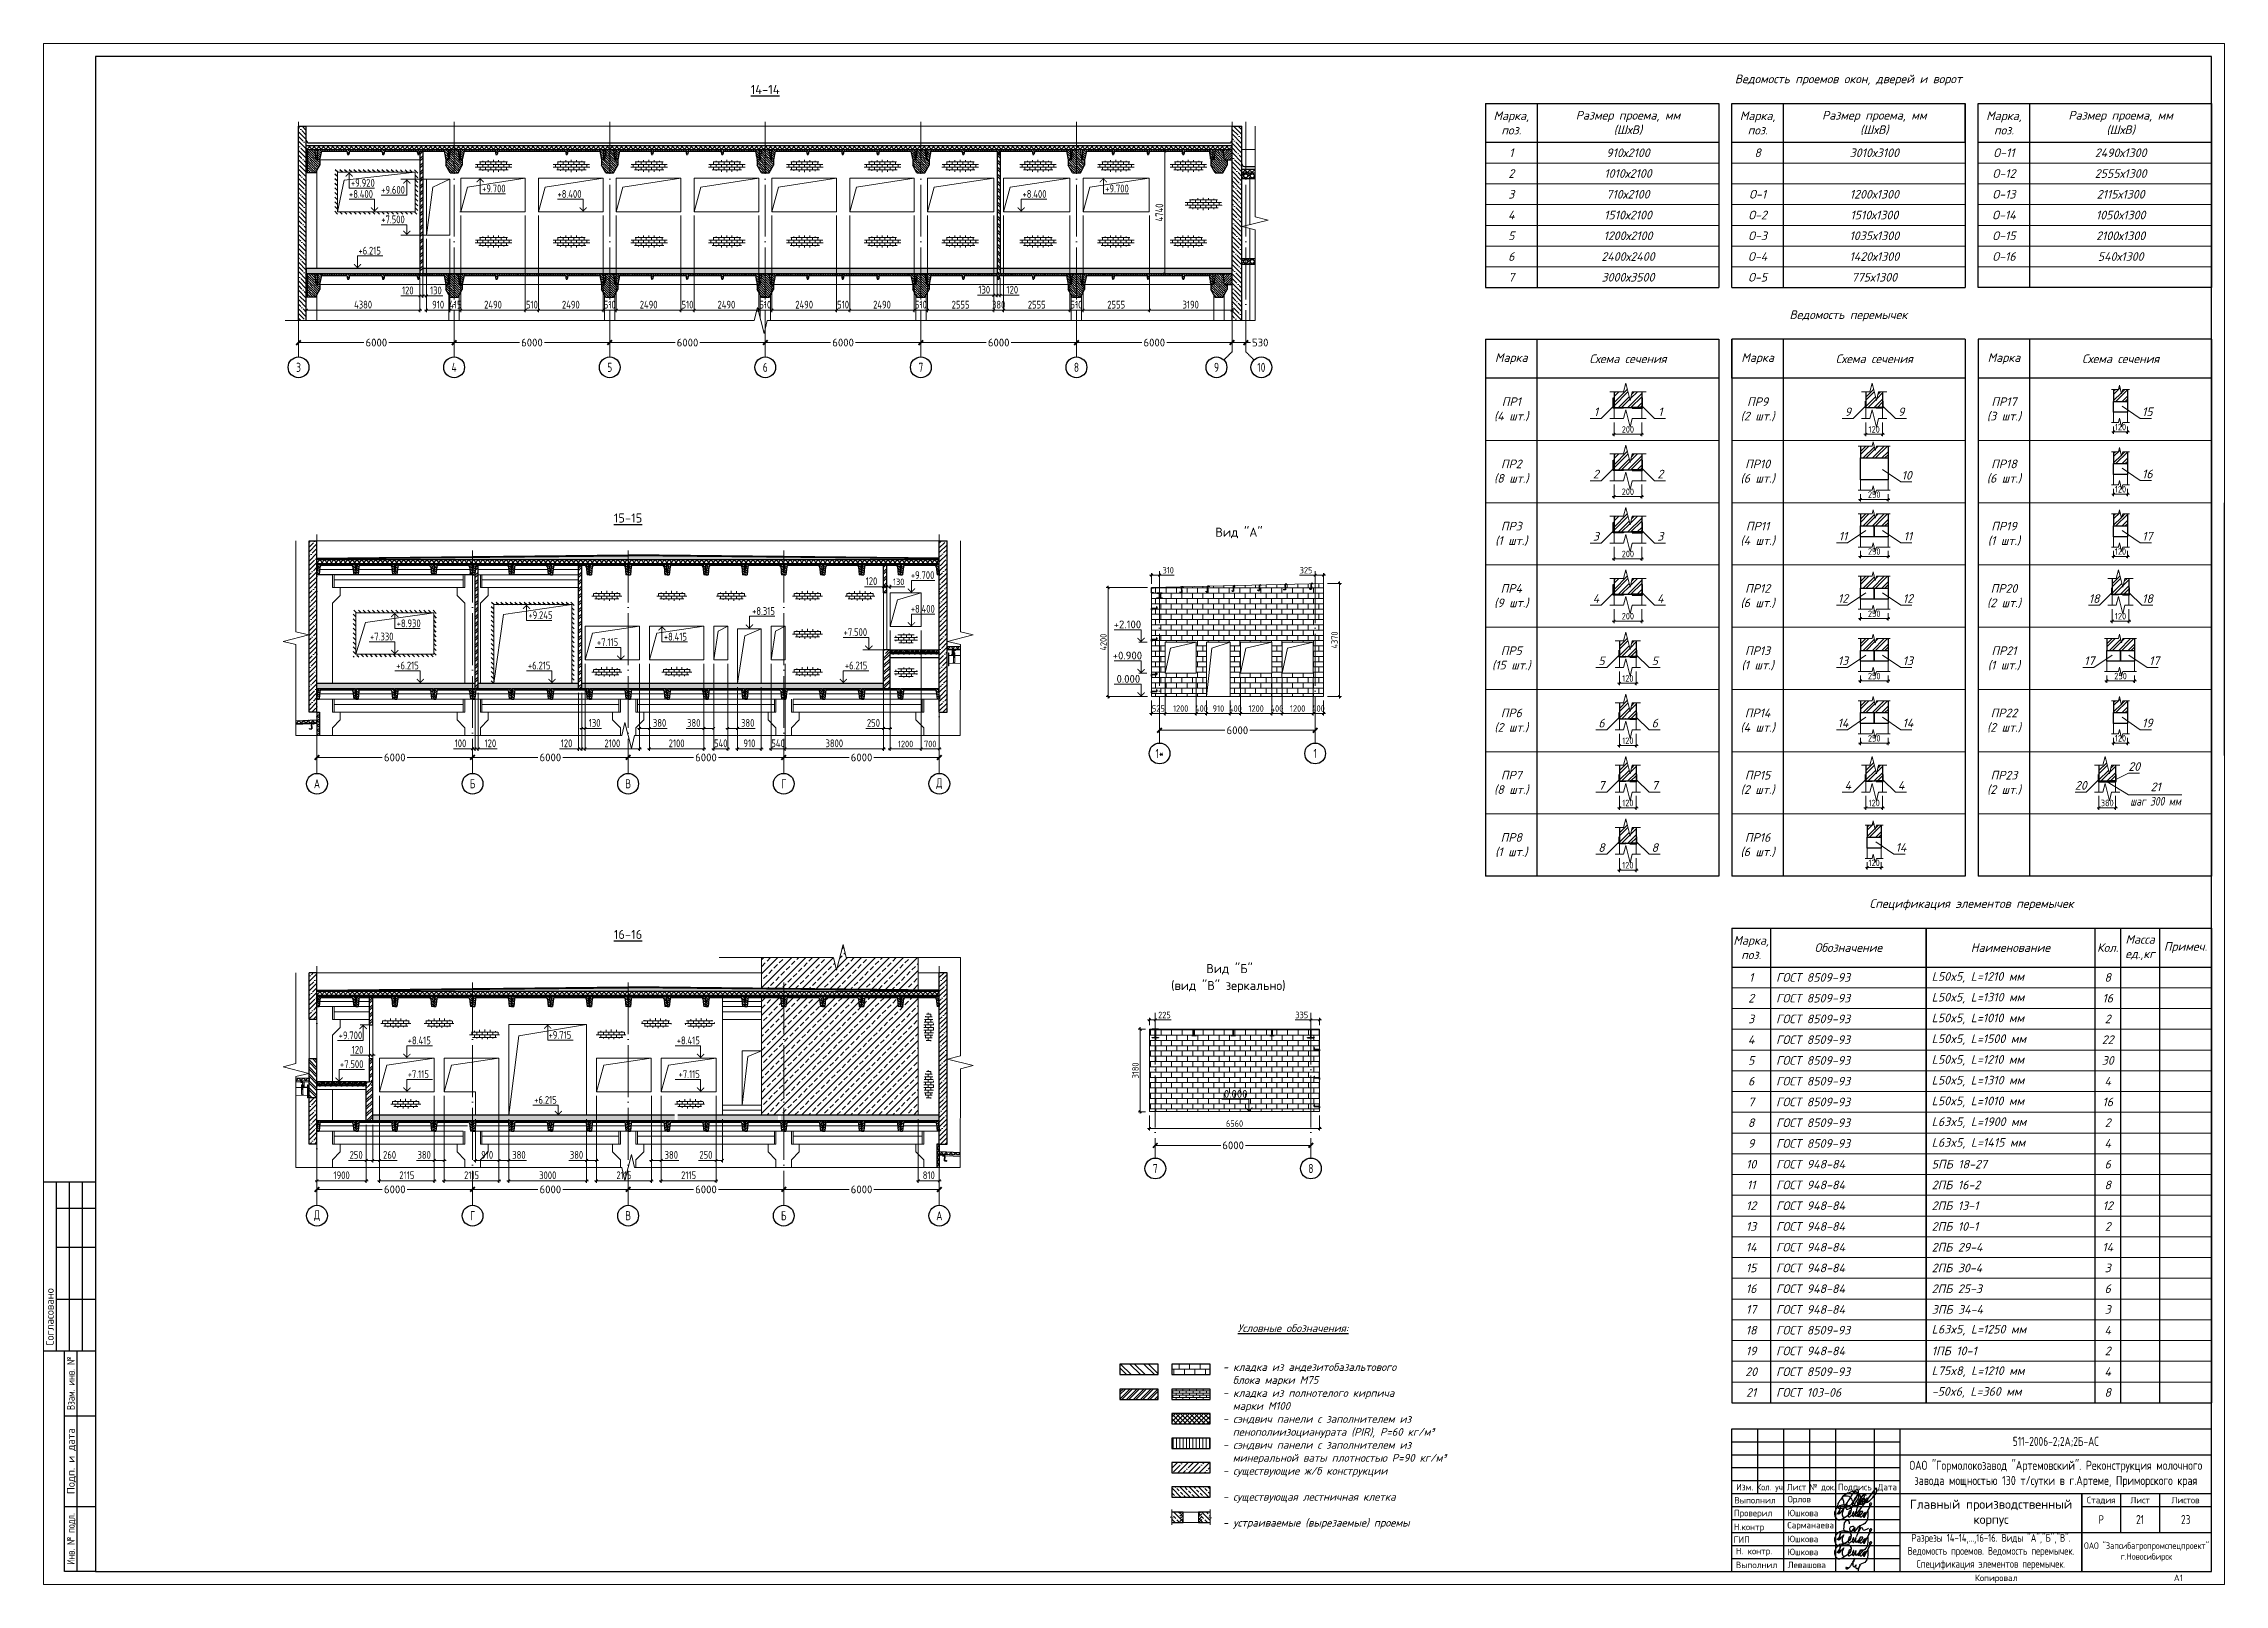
# Model space of a CAD drawing. Extents: x -965262 to 1142518, y -357520 to 71675.
# Drawn here: x 891868 to 975968, y -240088 to -180688 of the extents above; entities that cross this region are included whole.
import ezdxf
from ezdxf.enums import TextEntityAlignment as Align

# ---------------------------------------------------------------- set-up
doc = ezdxf.new("R2010")
doc.units = 0
doc.header["$LTSCALE"] = 10
doc.linetypes.add('DOTE', pattern=[2.42, 2, -0.2, 0.02, -0.2])
doc.layers.get('0').update_dxf_attribs({"linetype": 'CONTINUOUS', "lineweight": 30})
doc.layers.get('Defpoints').update_dxf_attribs({"linetype": 'CONTINUOUS'})
for name, color, linetype, lineweight in [('DOTE', 7, 'DOTE', 9), ('Ростверк', 155, 'CONTINUOUS', 40), ('светиль', 40, 'CONTINUOUS', 30)]:
    doc.layers.add(name, color=color, linetype=linetype, lineweight=lineweight)
doc.styles.add('GOST 2.304', font='isocpeur.ttf', dxfattribs={"width": 0.75, "height": 250})
doc.styles.add('GOST-2.304_Type-B', font='isocpeur.ttf', dxfattribs={"width": 0.9})
doc.styles.get("Standard").update_dxf_attribs({"font": 'isocpeur.ttf', "height": 300})
doc.styles.add('ГОСТ 2м', font='isocpeur.ttf', dxfattribs={"width": 0.8, "height": 250})
doc.dimstyles.get("Standard").update_dxf_attribs({"dimscale": 100, "dimtxt": 300, "dimasz": 1.8, "dimexe": 1.8, "dimexo": 0.625, "dimgap": 0.9, "dimtad": 0, "dimdec": 0, "dimzin": 0, "dimdsep": 46, "dimtxsty": 'Standard', "dimblk": 'ARCHTICK', "dimcen": 0.9, "dimclrd": 256, "dimclre": 256, "dimclrt": 256, "dimadec": 0, "dimazin": 0, "dimtfac": 1, "dimtdec": 0, "dimtofl": 0, "dimtmove": 0, "dimatfit": 3, "dimfxl": 1, "dimtolj": 1, "dimtzin": 0, "dimlwd": 15, "dimlwe": 15, "dimarcsym": 0})
doc.dimstyles.new('ГОСТ 2м', dxfattribs={"dimtxt": 250, "dimasz": 100, "dimexe": 75, "dimexo": 150, "dimgap": 62.5, "dimtad": 1, "dimdec": 0, "dimtxsty": 'ГОСТ 2м', "dimblk": 'ARCHTICK', "dimcen": 150, "dimdle": 75, "dimclrd": 256, "dimclre": 256, "dimclrt": 256, "dimadec": 0, "dimazin": 0, "dimtfac": 1, "dimtdec": 0, "dimtmove": 0, "dimatfit": 3, "dimldrblk": 'OBLIQUE', "dimfxl": 1, "dimlwd": 15, "dimlwe": 15, "dimarcsym": 0})
pattern_1 = [(135, (950299.51, -195124.8), (-29.9342, -29.9342), [])]
pattern_2 = [(135, (950299.51, -197524.8), (-29.9342, -29.9342), [])]
pattern_3 = [(135, (950299.51, -199924.8), (-29.9342, -29.9342), [])]
pattern_4 = [(135, (950299.51, -202324.8), (-29.9342, -29.9342), [])]
pattern_5 = [(135, (925648.65, -192568.46), (-89.80256, -89.80256), []), (135, (925648.65, -192478.66), (-89.80256, -89.80256), [158.75, -31.75, 0, -31.75])]
pattern_6 = [(45, (925648.65, -192568.46), (-89.80256, 89.80256), []), (45, (925738.45, -192568.46), (-89.80256, 89.80256), [158.75, -31.75, 0, -31.75])]
pattern_7 = [(135, (813548.36, -196342.78), (-89.80256, -89.80256), []), (135, (813548.36, -196252.98), (-89.80256, -89.80256), [158.75, -31.75, 0, -31.75])]
pattern_8 = [(135, (526096.28, -221579.91), (-179.60512, -179.60512), []), (135, (526096.28, -221400.3), (-179.60512, -179.60512), [317.5, -63.5, 0, -63.5])]
pattern_9 = [(135, (925648.65, -187768.46), (-89.80256, -89.80256), []), (135, (925648.65, -187678.66), (-89.80256, -89.80256), [158.75, -31.75, 0, -31.75])]
pattern_10 = [(45, (925648.65, -187768.46), (-89.80256, 89.80256), []), (45, (925738.45, -187768.46), (-89.80256, 89.80256), [158.75, -31.75, 0, -31.75])]
pattern_11 = [(135, (813548.36, -191542.78), (-89.80256, -89.80256), []), (135, (813548.36, -191452.98), (-89.80256, -89.80256), [158.75, -31.75, 0, -31.75])]
pattern_12 = [(45, (511878.28, -222329.96), (-89.80256, 89.80256), []), (135, (511878.28, -222329.96), (-89.80256, -89.80256), [])]
pattern_13 = [(45, (511878.28, -238983.61), (-89.80256, 89.80256), []), (135, (511878.28, -238983.61), (-89.80256, -89.80256), [])]
pattern_14 = [(0, (915967.86, -392807.92), (0, 101.6), []), (90, (915967.86, -392807.92), (-101.6, 101.6), [101.6, -101.6])]
pattern_15 = [(0, (918348.6, -392807.92), (0, 101.6), []), (90, (918348.6, -392807.92), (-101.6, 101.6), [101.6, -101.6])]
pattern_16 = [(135, (-77488.09, 175151.51), (-89.802561, -89.802561), []), (135, (-77488.09, 175241.31), (-89.802561, -89.802561), [158.75, -31.75, 0, -31.75])]
pattern_17 = [(0, (918732.89, -395913.85), (0, 101.6), []), (90, (918732.89, -395913.85), (-101.6, 101.6), [101.6, -101.6])]
pattern_18 = [(0, (917723.52, -393242.74), (0, 101.6), []), (90, (917723.52, -393242.74), (-101.6, 101.6), [101.6, -101.6])]

msp = doc.modelspace()

# ---------------------------------------------------------------- texts
at = {"lineweight": 15, "ltscale": 100, "style": 'GOST 2.304', "width": 0.8}
for s, p in [('+8.400', (903644.7, -186634.5, 11253.1)), ('+9.920', (903721.6, -186204.7, 7965.6)), ('+9.600', (904888.4, -186474.7, 7965.6)), ('+9.700', (908776.2, -186424.7, 7993.3)), ('+8.400', (911686.5, -186634.5, 11253.1)), ('+8.400', (929618.1, -186634.5, 7993.3)), ('+9.700', (932808.9, -186424.7, 7993.3)), ('+7.500', (904888.4, -187613.5, 11253.1)), ('+6.215', (904008.1, -188819.5, 11253.1)), ('+9.700', (925310.4, -201326.9, 9801.8)), ('+9.245', (910562.1, -202872.1, 9801.8)), ('+8.315', (919189.4, -202711.9, 9801.8)), ('+8.400', (925310.4, -202626.9, 9801.8)), ('+7.330', (904454.9, -203696.9, 9801.8)), ('+8.930', (905484, -203187.1, 9801.8)), ('+8.415', (915786.7, -203702.1, 9801.8)), ('+7.500', (922719.4, -203526.9, 9801.8)), ('+7.115', (913206, -203911.9, 9801.8)), ('+6.215', (905468, -204811.9, 9801.8)), ('+6.215', (910546.1, -204811.9, 9801.8)), ('+6.215', (922768.3, -204811.9, 9801.8)), ('+9.700', (903246.9, -219070.7, 9801.8)), ('+8.415', (905908.5, -219265.5, 9801.8)), ('+9.715', (911339.9, -219055.7, 9801.8)), ('+8.415', (916283, -219265.5, 9801.8)), ('+7.500', (903295.7, -220180.5, 9801.8)), ('+7.115', (905908.5, -220565.5, 9801.8)), ('+7.115', (916355, -220565.5, 9801.8)), ('+6.215', (910790.1, -221558.7, 9801.8))]:
    msp.add_text(s, height=300, dxfattribs=at).set_placement(p)
at = {"color": 5, "lineweight": 15, "ltscale": 100, "style": 'GOST 2.304'}
for s, p in [('Вид "А"', (937053.9, -199700.3, 9801.8)), ('Вид "Б"', (936702.8, -216523.2, 5090.8)), ('(вид "В" зеркально)', (935348.3, -217174.4, 5090.8))]:
    msp.add_text(s, height=350, dxfattribs=at).set_placement(p)
at = {"lineweight": 15, "ltscale": 100, "style": 'GOST 2.304'}
for s, p in [('+2.100', (933133.9, -203228.4, 11253.1)), ('+0.900', (933098.8, -204428.4, 11253.1)), ('0.000', (933245.1, -205328.4, 11253.1)), ('0.000', (937384.7, -221329.6, 6542))]:
    msp.add_text(s, height=300, dxfattribs=at).set_placement(p)
at = {"lineweight": 25, "style": 'GOST 2.304'}
msp.add_text('Согласовано', height=300, rotation=90, dxfattribs=at).set_placement((892255.7, -230887.8, 9801.8))
msp.add_text('Согласовано', height=300, rotation=90, dxfattribs=at).set_placement((892255.7, -230887.8, 9801.8))
for s, width, p in [('Взам. инв. №', 0.8, (892917.6, -232337.8, 9801.8)), ('Взам. инв. №', 0.8, (892917.6, -232337.8, 9801.8)), ('Инв. № подл.', 0.7, (892917.6, -238337.8, 9801.8)), ('Инв. № подл.', 0.7, (892917.6, -238337.8, 9801.8))]:
    msp.add_text(s, height=300, rotation=90, dxfattribs=dict(at, width=width)).set_placement(p, align=Align.MIDDLE_CENTER)
msp.add_text('Подп. и дата', height=300, rotation=90, dxfattribs=at).set_placement((892917.6, -235337.8, 9801.8), align=Align.MIDDLE_CENTER)
msp.add_text('Подп. и дата', height=300, rotation=90, dxfattribs=at).set_placement((892917.6, -235337.8, 9801.8), align=Align.MIDDLE_CENTER)
for s, p in [('Изм.', (957467.6, -236337.8, 9801.8)), ('Изм.', (957467.6, -236337.8, 9801.8)), ('Лист', (959467.6, -236337.8, 9801.8)), ('Лист', (959467.6, -236337.8, 9801.8)), ('Подпись', (961717.6, -236337.8, 9801.8)), ('Подпись', (961717.6, -236337.8, 9801.8)), ('Дата', (962967.6, -236337.8, 9801.8)), ('Дата', (962967.6, -236337.8, 9801.8)), ('Стадия', (971217.6, -236837.8, 9801.8)), ('Стадия', (971217.6, -236837.8, 9801.8)), ('Лист', (972717.6, -236837.8, 9801.8)), ('Лист', (972717.6, -236837.8, 9801.8)), ('Листов', (974467.6, -236837.8, 9801.8)), ('Листов', (974467.6, -236837.8, 9801.8))]:
    msp.add_text(s, height=250, dxfattribs=at).set_placement(p, align=Align.MIDDLE_CENTER)
at = {"lineweight": 25, "style": 'GOST 2.304', "width": 0.8}
msp.add_text('Кол. уч.', height=250, dxfattribs=at).set_placement((958467.6, -236337.8, 9801.8), align=Align.MIDDLE_CENTER)
msp.add_text('Кол. уч.', height=250, dxfattribs=at).set_placement((958467.6, -236337.8, 9801.8), align=Align.MIDDLE_CENTER)
at = {"lineweight": 25, "style": 'GOST 2.304', "oblique": 0.8, "width": 0.8}
msp.add_text('№ док.', height=250, dxfattribs=at).set_placement((960467.6, -236337.8, 9801.8), align=Align.MIDDLE_CENTER)
msp.add_text('№ док.', height=250, dxfattribs=at).set_placement((960467.6, -236337.8, 9801.8), align=Align.MIDDLE_CENTER)
at = {"lineweight": 25, "style": 'GOST 2.304'}
for s, p in [('Выполнил', (957067.6, -236969.5, 9801.8)), ('Выполнил', (957067.6, -236969.5, 9801.8)), ('Н.контр', (957049.6, -238000.4, 9801.8)), ('Н.контр', (957049.6, -238000.4, 9801.8)), ('Проверил', (957053, -237463.1, 9801.8)), ('Проверил', (957053, -237463.1, 9801.8)), ('ГИП', (957043.1, -238487.8, 9801.8)), ('ГИП', (957043.1, -238487.8, 9801.8))]:
    msp.add_text(s, height=250, dxfattribs=at).set_placement(p)
at = {"lineweight": 25, "ltscale": 0.1, "style": 'GOST 2.304'}
msp.add_text('Копировал', height=250, dxfattribs=at).set_placement((967167.6, -239962.8, 9801.8), align=Align.CENTER)
msp.add_text('Копировал', height=250, dxfattribs=at).set_placement((967167.6, -239962.8, 9801.8), align=Align.CENTER)
msp.add_text('A1', height=250, dxfattribs=at).set_placement((974017.6, -239962.8, 9801.8))
msp.add_text('A1', height=250, dxfattribs=at).set_placement((974017.6, -239962.8, 9801.8))
for s, insert, char_height, width, attachment_point, style in [('{\\fISOCPEUR|b0|i1|c204|p34;\\W1;Ведомость проемов окон, дверей и ворот}', (961467.6, -182092.5, 9801.8), 333.333, 18500, 5, 'GOST 2.304'), ('{\\fISOCPEUR|b0|i1|c204|p34;\\W1;Марка,\\Pпоз.}', (948467.6, -183745.4, 9801.8), 333.333, 2000, 5, 'GOST 2.304'), ('{\\fISOCPEUR|b0|i1|c204|p34;\\W1;Размер проема, мм\\P(ШхВ)}', (952967.6, -183745.4, 9801.8), 333.333, 7000, 5, 'GOST 2.304'), ('{\\fISOCPEUR|b0|i1|c204|p34;\\W1;Марка,\\Pпоз.}', (957967.6, -183745.4, 9801.8), 333.333, 2000, 5, 'GOST 2.304'), ('{\\fISOCPEUR|b0|i1|c204|p34;\\W1;Размер проема, мм\\P(ШхВ)}', (962467.6, -183745.4, 9801.8), 333.333, 7000, 5, 'GOST 2.304'), ('{\\fISOCPEUR|b0|i1|c204|p34;\\W1;Марка,\\Pпоз.}', (967467.6, -183745.4, 9801.8), 333.333, 2000, 5, 'GOST 2.304'), ('{\\fISOCPEUR|b0|i1|c204|p34;\\W1;Размер проема, мм\\P(ШхВ)}', (971967.6, -183745.4, 9801.8), 333.333, 7000, 5, 'GOST 2.304'), ('{\\fISOCPEUR|b0|i1|c204|p34;\\W1;1}', (948467.6, -184895.4, 9801.8), 333.333, 2000, 5, 'GOST 2.304'), ('{\\fISOCPEUR|b0|i1|c204|p34;\\W1;910х2100}', (952967.6, -184895.4, 9801.8), 333.333, 7000, 5, 'GOST 2.304'), ('{\\fISOCPEUR|b0|i1|c204|p34;\\W1;8}', (957967.6, -184895.4, 9801.8), 333.333, 2000, 5, 'GOST 2.304'), ('{\\fISOCPEUR|b0|i1|c204|p34;\\W1;3010х3100}', (962467.6, -184895.4, 9801.8), 333.333, 7000, 5, 'GOST 2.304'), ('{\\fISOCPEUR|b0|i1|c204|p34;\\W1;2490х1300}', (971967.6, -184895.4, 9801.8), 333.333, 7000, 5, 'GOST 2.304'), ('{\\fISOCPEUR|b0|i1|c204|p34;\\W1;2}', (948467.6, -185695.4, 9801.8), 333.333, 2000, 5, 'GOST 2.304'), ('{\\fISOCPEUR|b0|i1|c204|p34;\\W1;1010х2100}', (952967.6, -185695.4, 9801.8), 333.333, 7000, 5, 'GOST 2.304'), ('{\\fISOCPEUR|b0|i1|c204|p34;\\W1;2555х1300}', (971967.6, -185695.4, 9801.8), 333.333, 7000, 5, 'GOST 2.304'), ('{\\fISOCPEUR|b0|i1|c204|p34;\\W1;3}', (948467.6, -186495.4, 9801.8), 333.333, 2000, 5, 'GOST 2.304'), ('{\\fISOCPEUR|b0|i1|c204|p34;\\W1;710х2100}', (952967.6, -186495.4, 9801.8), 333.333, 7000, 5, 'GOST 2.304'), ('{\\fISOCPEUR|b0|i1|c204|p34;\\W1;1200х1300}', (962467.6, -186495.4, 9801.8), 333.333, 7000, 5, 'GOST 2.304'), ('{\\fISOCPEUR|b0|i1|c204|p34;\\W1;2115х1300}', (971967.6, -186495.4, 9801.8), 333.333, 7000, 5, 'GOST 2.304'), ('{\\fISOCPEUR|b0|i1|c204|p34;\\W1;4}', (948467.6, -187295.4, 9801.8), 333.333, 2000, 5, 'GOST 2.304'), ('{\\fISOCPEUR|b0|i1|c204|p34;\\W1;1510х2100}', (952967.6, -187295.4, 9801.8), 333.333, 7000, 5, 'GOST 2.304'), ('{\\fISOCPEUR|b0|i1|c204|p34;\\W1;1510х1300}', (962467.6, -187295.4, 9801.8), 333.333, 7000, 5, 'GOST 2.304'), ('{\\fISOCPEUR|b0|i1|c204|p34;\\W1;1050х1300}', (971967.6, -187295.4, 9801.8), 333.333, 7000, 5, 'GOST 2.304'), ('{\\fISOCPEUR|b0|i1|c204|p34;\\W1;5}', (948467.6, -188095.4, 9801.8), 333.333, 2000, 5, 'GOST 2.304'), ('{\\fISOCPEUR|b0|i1|c204|p34;\\W1;1200х2100}', (952967.6, -188095.4, 9801.8), 333.333, 7000, 5, 'GOST 2.304'), ('{\\fISOCPEUR|b0|i1|c204|p34;\\W1;1035х1300}', (962467.6, -188095.4, 9801.8), 333.333, 7000, 5, 'GOST 2.304'), ('{\\fISOCPEUR|b0|i1|c204|p34;\\W1;2100х1300}', (971967.6, -188095.4, 9801.8), 333.333, 7000, 5, 'GOST 2.304'), ('{\\fISOCPEUR|b0|i1|c204|p34;\\W1;6}', (948467.6, -188895.4, 9801.8), 333.333, 2000, 5, 'GOST 2.304'), ('{\\fISOCPEUR|b0|i1|c204|p34;\\W1;2400х2400}', (952967.6, -188895.4, 9801.8), 333.333, 7000, 5, 'GOST 2.304'), ('{\\fISOCPEUR|b0|i1|c204|p34;\\W1;1420х1300}', (962467.6, -188895.4, 9801.8), 333.333, 7000, 5, 'GOST 2.304'), ('{\\fISOCPEUR|b0|i1|c204|p34;\\W1;540х1300}', (971967.6, -188895.4, 9801.8), 333.333, 7000, 5, 'GOST 2.304'), ('{\\fISOCPEUR|b0|i1|c204|p34;\\W1;7}', (948467.6, -189695.4, 9801.8), 333.333, 2000, 5, 'GOST 2.304'), ('{\\fISOCPEUR|b0|i1|c204|p34;\\W1;3000х3500}', (952967.6, -189695.4, 9801.8), 333.333, 7000, 5, 'GOST 2.304'), ('{\\fISOCPEUR|b0|i1|c204|p34;\\W1;775х1300}', (962467.6, -189695.4, 9801.8), 333.333, 7000, 5, 'GOST 2.304'), ('{\\fISOCPEUR|b0|i1|c204|p34;\\W1;Ведомость перемычек}', (961467.6, -191183, 9801.8), 333.333, 18500, 5, 'GOST 2.304'), ('{\\fISOCPEUR|b0|i1|c204|p34;\\W1;Марка}', (948467.6, -192835.9, 9801.8), 333.333, 2000, 5, 'GOST 2.304'), ('{\\fISOCPEUR|b0|i1|c204|p34;\\W1;Схема сечения}', (952967.6, -192835.9, 9801.8), 333.333, 7000, 5, 'GOST 2.304'), ('{\\fISOCPEUR|b0|i1|c204|p34;\\W1;Марка}', (957967.6, -192835.9, 9801.8), 333.333, 2000, 5, 'GOST 2.304'), ('{\\fISOCPEUR|b0|i1|c204|p34;\\W1;Схема сечения}', (962467.6, -192835.9, 9801.8), 333.333, 7000, 5, 'GOST 2.304'), ('{\\fISOCPEUR|b0|i1|c204|p34;\\W1;Марка}', (967467.6, -192835.9, 9801.8), 333.333, 2000, 5, 'GOST 2.304'), ('{\\fISOCPEUR|b0|i1|c204|p34;\\W1;Схема сечения}', (971967.6, -192835.9, 9801.8), 333.333, 7000, 5, 'GOST 2.304'), ('{\\fISOCPEUR|b0|i1|c204|p34;\\W1;\\C4;ПР1\\P\\C256;(4 шт.)}', (948467.6, -194785.9, 9801.8), 333.333, 2000, 5, 'GOST 2.304'), ('{\\fISOCPEUR|b0|i1|c204|p34;\\W1;1}', (951732.3, -194882.9, 9801.8), 333.333, 2000, 5, 'GOST 2.304'), ('{\\fISOCPEUR|b0|i1|c204|p34;\\W1;1}', (954215.3, -194882.9, 9801.8), 333.333, 2000, 5, 'GOST 2.304'), ('{\\fISOCPEUR|b0|i1|c204|p34;\\W1;\\C4;ПР9\\P\\C256;(2 шт.)}', (957967.6, -194785.9, 9801.8), 333.333, 2000, 5, 'GOST 2.304'), ('{\\fISOCPEUR|b0|i1|c204|p34;\\W1;9}', (961445.6, -194882.9, 9801.8), 333.333, 2000, 5, 'GOST 2.304'), ('{\\fISOCPEUR|b0|i1|c204|p34;\\W1;9}', (963501.9, -194882.9, 9801.8), 333.333, 2000, 5, 'GOST 2.304'), ('{\\fISOCPEUR|b0|i1|c204|p34;\\W1;\\C4;ПР17\\P\\C256;(3 шт.)}', (967467.6, -194785.9, 9801.8), 333.333, 2000, 5, 'GOST 2.304'), ('{\\fISOCPEUR|b0|i1|c204|p34;\\W1;15}', (972995.5, -194878.1, 9801.8), 333.333, 2000, 5, 'GOST 2.304'), ('{\\fISOCPEUR|b0|i1|c204|p34;\\W1;\\C4;ПР2\\P\\C256;(8 шт.)}', (948467.6, -197185.9, 9801.8), 333.333, 2000, 5, 'GOST 2.304'), ('{\\fISOCPEUR|b0|i1|c204|p34;\\W1;\\C4;ПР10\\P\\C256;(6 шт.)}', (957967.6, -197185.9, 9801.8), 333.333, 2000, 5, 'GOST 2.304'), ('{\\fISOCPEUR|b0|i1|c204|p34;\\W1;\\C4;ПР18\\P\\C256;(6 шт.)}', (967467.6, -197185.9, 9801.8), 333.333, 2000, 5, 'GOST 2.304'), ('{\\fISOCPEUR|b0|i1|c204|p34;\\W1;2}', (951732.3, -197282.9, 9801.8), 333.333, 2000, 5, 'GOST 2.304'), ('{\\fISOCPEUR|b0|i1|c204|p34;\\W1;2}', (954215.3, -197282.9, 9801.8), 333.333, 2000, 5, 'GOST 2.304'), ('{\\fISOCPEUR|b0|i1|c204|p34;\\W1;10}', (963715.3, -197328.5, 9801.8), 333.333, 2000, 5, 'GOST 2.304'), ('{\\fISOCPEUR|b0|i1|c204|p34;\\W1;16}', (972995.5, -197278.1, 9801.8), 333.333, 2000, 5, 'GOST 2.304'), ('{\\fISOCPEUR|b0|i1|c204|p34;\\W1;\\C4;ПР3\\P\\C256;(1 шт.)}', (948467.6, -199585.9, 9801.8), 333.333, 2000, 5, 'GOST 2.304'), ('{\\fISOCPEUR|b0|i1|c204|p34;\\W1;\\C4;ПР11\\P\\C256;(4 шт.)}', (957967.6, -199585.9, 9801.8), 333.333, 2000, 5, 'GOST 2.304'), ('{\\fISOCPEUR|b0|i1|c204|p34;\\W1;\\C4;ПР19\\P\\C256;(1 шт.)}', (967467.6, -199585.9, 9801.8), 333.333, 2000, 5, 'GOST 2.304'), ('{\\fISOCPEUR|b0|i1|c204|p34;\\W1;3}', (951732.3, -199682.9, 9801.8), 333.333, 2000, 5, 'GOST 2.304'), ('{\\fISOCPEUR|b0|i1|c204|p34;\\W1;3}', (954215.3, -199682.9, 9801.8), 333.333, 2000, 5, 'GOST 2.304'), ('{\\fISOCPEUR|b0|i1|c204|p34;\\W1;11}', (961258.6, -199678.1, 9801.8), 333.333, 2000, 5, 'GOST 2.304'), ('{\\fISOCPEUR|b0|i1|c204|p34;\\W1;11}', (963762, -199678.1, 9801.8), 333.333, 2000, 5, 'GOST 2.304'), ('{\\fISOCPEUR|b0|i1|c204|p34;\\W1;17}', (972995.5, -199678.1, 9801.8), 333.333, 2000, 5, 'GOST 2.304'), ('{\\fISOCPEUR|b0|i1|c204|p34;\\W1;\\C4;ПР4\\P\\C256;(9 шт.)}', (948467.6, -201985.9, 9801.8), 333.333, 2000, 5, 'GOST 2.304'), ('{\\fISOCPEUR|b0|i1|c204|p34;\\W1;\\C4;ПР12\\P\\C256;(6 шт.)}', (957967.6, -201985.9, 9801.8), 333.333, 2000, 5, 'GOST 2.304'), ('{\\fISOCPEUR|b0|i1|c204|p34;\\W1;\\C4;ПР20\\P\\C256;(2 шт.)}', (967467.6, -201985.9, 9801.8), 333.333, 2000, 5, 'GOST 2.304'), ('{\\fISOCPEUR|b0|i1|c204|p34;\\W1;4}', (951732.3, -202082.9, 9801.8), 333.333, 2000, 5, 'GOST 2.304'), ('{\\fISOCPEUR|b0|i1|c204|p34;\\W1;4}', (954215.3, -202082.9, 9801.8), 333.333, 2000, 5, 'GOST 2.304'), ('{\\fISOCPEUR|b0|i1|c204|p34;\\W1;12}', (961258.6, -202078.1, 9801.8), 333.333, 2000, 5, 'GOST 2.304'), ('{\\fISOCPEUR|b0|i1|c204|p34;\\W1;12}', (963762, -202078.1, 9801.8), 333.333, 2000, 5, 'GOST 2.304'), ('{\\fISOCPEUR|b0|i1|c204|p34;\\W1;18}', (970945.6, -202082.9, 9801.8), 333.333, 2000, 5, 'GOST 2.304'), ('{\\fISOCPEUR|b0|i1|c204|p34;\\W1;18}', (973001.9, -202082.9, 9801.8), 333.333, 2000, 5, 'GOST 2.304'), ('{\\fISOCPEUR|b0|i1|c204|p34;\\W1;\\C4;ПР5\\P\\C256;(15 шт.)}', (948467.6, -204385.9, 9801.8), 333.333, 2000, 5, 'GOST 2.304'), ('{\\fISOCPEUR|b0|i1|c204|p34;\\W1;5}', (951945.6, -204482.9, 9801.8), 333.333, 2000, 5, 'GOST 2.304'), ('{\\fISOCPEUR|b0|i1|c204|p34;\\W1;5}', (954001.9, -204482.9, 9801.8), 333.333, 2000, 5, 'GOST 2.304'), ('{\\fISOCPEUR|b0|i1|c204|p34;\\W1;\\C4;ПР13\\P\\C256;(1 шт.)}', (957967.6, -204385.9, 9801.8), 333.333, 2000, 5, 'GOST 2.304'), ('{\\fISOCPEUR|b0|i1|c204|p34;\\W1;13}', (961258.6, -204478.1, 9801.8), 333.333, 2000, 5, 'GOST 2.304'), ('{\\fISOCPEUR|b0|i1|c204|p34;\\W1;13}', (963762, -204478.1, 9801.8), 333.333, 2000, 5, 'GOST 2.304'), ('{\\fISOCPEUR|b0|i1|c204|p34;\\W1;\\C4;ПР21\\P\\C256;(1 шт.)}', (967467.6, -204385.9, 9801.8), 333.333, 2000, 5, 'GOST 2.304'), ('{\\fISOCPEUR|b0|i1|c204|p34;\\W1;17}', (970758.6, -204478.1, 9801.8), 333.333, 2000, 5, 'GOST 2.304'), ('{\\fISOCPEUR|b0|i1|c204|p34;\\W1;17}', (973262, -204478.1, 9801.8), 333.333, 2000, 5, 'GOST 2.304'), ('{\\fISOCPEUR|b0|i1|c204|p34;\\W1;\\C4;ПР6\\P\\C256;(2 шт.)}', (948467.6, -206785.9, 9801.8), 333.333, 2000, 5, 'GOST 2.304'), ('{\\fISOCPEUR|b0|i1|c204|p34;\\W1;6}', (951945.6, -206882.9, 9801.8), 333.333, 2000, 5, 'GOST 2.304'), ('{\\fISOCPEUR|b0|i1|c204|p34;\\W1;6}', (954001.9, -206882.9, 9801.8), 333.333, 2000, 5, 'GOST 2.304'), ('{\\fISOCPEUR|b0|i1|c204|p34;\\W1;\\C4;ПР14\\P\\C256;(4 шт.)}', (957967.6, -206785.9, 9801.8), 333.333, 2000, 5, 'GOST 2.304'), ('{\\fISOCPEUR|b0|i1|c204|p34;\\W1;14}', (961258.6, -206878.1, 9801.8), 333.333, 2000, 5, 'GOST 2.304'), ('{\\fISOCPEUR|b0|i1|c204|p34;\\W1;14}', (963762, -206878.1, 9801.8), 333.333, 2000, 5, 'GOST 2.304'), ('{\\fISOCPEUR|b0|i1|c204|p34;\\W1;\\C4;ПР22\\P\\C256;(2 шт.)}', (967467.6, -206785.9, 9801.8), 333.333, 2000, 5, 'GOST 2.304'), ('{\\fISOCPEUR|b0|i1|c204|p34;\\W1;19}', (972995.5, -206878.1, 9801.8), 333.333, 2000, 5, 'GOST 2.304'), ('{\\fISOCPEUR|b0|i1|c204|p34;\\W1;20}', (972489, -208558.8, 9801.8), 333.333, 2000, 5, 'GOST 2.304'), ('{\\fISOCPEUR|b0|i1|c204|p34;\\W1;\\C4;ПР7\\P\\C256;(8 шт.)}', (948467.6, -209185.9, 9801.8), 333.333, 2000, 5, 'GOST 2.304'), ('{\\fISOCPEUR|b0|i1|c204|p34;\\W1;7}', (951945.6, -209282.9, 9801.8), 333.333, 2000, 5, 'GOST 2.304'), ('{\\fISOCPEUR|b0|i1|c204|p34;\\W1;7}', (954001.9, -209282.9, 9801.8), 333.333, 2000, 5, 'GOST 2.304'), ('{\\fISOCPEUR|b0|i1|c204|p34;\\W1;\\C4;ПР15\\P\\C256;(2 шт.)}', (957967.6, -209185.9, 9801.8), 333.333, 2000, 5, 'GOST 2.304'), ('{\\fISOCPEUR|b0|i1|c204|p34;\\W1;4}', (961445.6, -209282.9, 9801.8), 333.333, 2000, 5, 'GOST 2.304'), ('{\\fISOCPEUR|b0|i1|c204|p34;\\W1;4}', (963501.9, -209282.9, 9801.8), 333.333, 2000, 5, 'GOST 2.304'), ('{\\fISOCPEUR|b0|i1|c204|p34;\\W1;\\C4;ПР23\\P\\C256;(2 шт.)}', (967467.6, -209185.9, 9801.8), 333.333, 2000, 5, 'GOST 2.304'), ('{\\fISOCPEUR|b0|i1|c204|p34;\\W1;20}', (970432.7, -209282.9, 9801.8), 333.333, 2000, 5, 'GOST 2.304'), ('{\\fISOCPEUR|b0|i1|c204|p34;\\W1;21\\P\\W0.8;шаг 300 мм}', (973315.9, -209618.8, 9801.8), 333.333, 2689.074, 5, 'GOST 2.304'), ('{\\fISOCPEUR|b0|i1|c204|p34;\\W1;\\C4;ПР8\\P\\C256;(1 шт.)}', (948467.6, -211585.9, 9801.8), 333.333, 2000, 5, 'GOST 2.304'), ('{\\fISOCPEUR|b0|i1|c204|p34;\\W1;8}', (951945.6, -211682.9, 9801.8), 333.333, 2000, 5, 'GOST 2.304'), ('{\\fISOCPEUR|b0|i1|c204|p34;\\W1;8}', (954001.9, -211682.9, 9801.8), 333.333, 2000, 5, 'GOST 2.304'), ('{\\fISOCPEUR|b0|i1|c204|p34;\\W1;\\C4;ПР16\\P\\C256;(6 шт.)}', (957967.6, -211585.9, 9801.8), 333.333, 2000, 5, 'GOST 2.304'), ('{\\fISOCPEUR|b0|i1|c204|p34;\\W1;14}', (963495.5, -211678.1, 9801.8), 333.333, 2000, 5, 'GOST 2.304'), ('{\\fISOCPEUR|b0|i1|c204|p34;\\W1;Спецификация элементов перемычек}', (966217.6, -213885.9, 9801.8), 333.333, 18500, 5, 'GOST 2.304'), ('{\\fISOCPEUR|b0|i1|c204|p34;\\W1;Марка,\\Pпоз.}', (957717.6, -215538.8, 9801.8), 333.333, 1500, 5, 'GOST 2.304'), ('{\\fISOCPEUR|b0|i1|c204|p34;\\W1;Масса\\Pед.,кг}', (972717.6, -215538.8, 9801.8), 333.333, 1500, 5, 'GOST 2.304'), ('{\\fISOCPEUR|b0|i1|c204|p34;\\W1;Обозначение}', (961467.6, -215538.8, 9801.8), 333.333, 6000, 5, 'GOST 2.304'), ('{\\fISOCPEUR|b0|i1|c204|p34;\\W1;Наименование}', (967717.6, -215538.8, 9801.8), 333.333, 6500, 5, 'GOST 2.304'), ('{\\fISOCPEUR|b0|i1|c204|p34;\\W1;Кол.}', (971467.6, -215538.8, 9801.8), 333.333, 1000, 5, 'GOST 2.304'), ('{\\fISOCPEUR|b0|i1|c204|p34;\\W1;Примеч.}', (974467.6, -215538.8, 9801.8), 333.333, 2000, 5, 'GOST 2.304'), ('{\\fISOCPEUR|b0|i1|c204|p34;\\W1;1}', (957717.6, -216688.8, 9801.8), 333.333, 1500, 5, 'GOST 2.304'), ('{\\W1; \\fISOCPEUR|b0|i1|c204|p34;ГОСТ 8509-93}', (958467.6, -216688.8, 9801.8), 333.333, 6000, 4, 'GOST 2.304'), ('{\\W1; \\fISOCPEUR|b0|i1|c204|p34;L50x5, L=1210 мм}', (964467.6, -216688.8, 9801.8), 333.333, 6500, 4, 'GOST 2.304'), ('{\\fISOCPEUR|b0|i1|c204|p34;\\W1;8}', (971467.6, -216688.8, 9801.8), 333.333, 1000, 5, 'GOST 2.304'), ('{\\fISOCPEUR|b0|i1|c204|p34;\\W1;2}', (957717.6, -217488.8, 9801.8), 333.333, 1500, 5, 'GOST 2.304'), ('{\\W1; \\fISOCPEUR|b0|i1|c204|p34;ГОСТ 8509-93}', (958467.6, -217488.8, 9801.8), 333.333, 6000, 4, 'GOST 2.304'), ('{\\W1; \\fISOCPEUR|b0|i1|c204|p34;L50x5, L=1310 мм}', (964467.6, -217488.8, 9801.8), 333.333, 6500, 4, 'GOST 2.304'), ('{\\fISOCPEUR|b0|i1|c204|p34;\\W1;16}', (971467.6, -217488.8, 9801.8), 333.333, 1000, 5, 'GOST 2.304'), ('{\\fISOCPEUR|b0|i1|c204|p34;\\W1;3}', (957717.6, -218288.8, 9801.8), 333.333, 1500, 5, 'GOST 2.304'), ('{\\W1; \\fISOCPEUR|b0|i1|c204|p34;ГОСТ 8509-93}', (958467.6, -218288.8, 9801.8), 333.333, 6000, 4, 'GOST 2.304'), ('{\\W1; \\fISOCPEUR|b0|i1|c204|p34;L50x5, L=1010 мм}', (964467.6, -218288.8, 9801.8), 333.333, 6500, 4, 'GOST 2.304'), ('{\\fISOCPEUR|b0|i1|c204|p34;\\W1;2}', (971467.6, -218288.8, 9801.8), 333.333, 1000, 5, 'GOST 2.304'), ('{\\fISOCPEUR|b0|i1|c204|p34;\\W1;4}', (957717.6, -219088.8, 9801.8), 333.333, 1500, 5, 'GOST 2.304'), ('{\\W1; \\fISOCPEUR|b0|i1|c204|p34;ГОСТ 8509-93}', (958467.6, -219088.8, 9801.8), 333.333, 6000, 4, 'GOST 2.304'), ('{\\W1; \\fISOCPEUR|b0|i1|c204|p34;L50x5, L=1500 мм}', (964467.6, -219088.8, 9801.8), 333.333, 6500, 4, 'GOST 2.304'), ('{\\fISOCPEUR|b0|i1|c204|p34;\\W1;22}', (971467.6, -219088.8, 9801.8), 333.333, 1000, 5, 'GOST 2.304'), ('{\\fISOCPEUR|b0|i1|c204|p34;\\W1;5}', (957717.6, -219888.8, 9801.8), 333.333, 1500, 5, 'GOST 2.304'), ('{\\W1; \\fISOCPEUR|b0|i1|c204|p34;ГОСТ 8509-93}', (958467.6, -219888.8, 9801.8), 333.333, 6000, 4, 'GOST 2.304'), ('{\\W1; \\fISOCPEUR|b0|i1|c204|p34;L50x5, L=1210 мм}', (964467.6, -219888.8, 9801.8), 333.333, 6500, 4, 'GOST 2.304'), ('{\\fISOCPEUR|b0|i1|c204|p34;\\W1;30}', (971467.6, -219888.8, 9801.8), 333.333, 1000, 5, 'GOST 2.304'), ('{\\fISOCPEUR|b0|i1|c204|p34;\\W1;6}', (957717.6, -220688.8, 9801.8), 333.333, 1500, 5, 'GOST 2.304'), ('{\\W1; \\fISOCPEUR|b0|i1|c204|p34;ГОСТ 8509-93}', (958467.6, -220688.8, 9801.8), 333.333, 6000, 4, 'GOST 2.304'), ('{\\W1; \\fISOCPEUR|b0|i1|c204|p34;L50x5, L=1310 мм}', (964467.6, -220688.8, 9801.8), 333.333, 6500, 4, 'GOST 2.304'), ('{\\fISOCPEUR|b0|i1|c204|p34;\\W1;4}', (971467.6, -220688.8, 9801.8), 333.333, 1000, 5, 'GOST 2.304'), ('{\\fISOCPEUR|b0|i1|c204|p34;\\W1;7}', (957717.6, -221488.8, 9801.8), 333.333, 1500, 5, 'GOST 2.304'), ('{\\W1; \\fISOCPEUR|b0|i1|c204|p34;ГОСТ 8509-93}', (958467.6, -221488.8, 9801.8), 333.333, 6000, 4, 'GOST 2.304'), ('{\\W1; \\fISOCPEUR|b0|i1|c204|p34;L50x5, L=1010 мм}', (964467.6, -221488.8, 9801.8), 333.333, 6500, 4, 'GOST 2.304'), ('{\\fISOCPEUR|b0|i1|c204|p34;\\W1;16}', (971467.6, -221488.8, 9801.8), 333.333, 1000, 5, 'GOST 2.304'), ('{\\fISOCPEUR|b0|i1|c204|p34;\\W1;8}', (957717.6, -222288.8, 9801.8), 333.333, 1500, 5, 'GOST 2.304'), ('{\\W1; \\fISOCPEUR|b0|i1|c204|p34;ГОСТ 8509-93}', (958467.6, -222288.8, 9801.8), 333.333, 6000, 4, 'GOST 2.304'), ('{\\W1; \\fISOCPEUR|b0|i1|c204|p34;L63x5, L=1900 мм}', (964467.6, -222288.8, 9801.8), 333.333, 6500, 4, 'GOST 2.304'), ('{\\fISOCPEUR|b0|i1|c204|p34;\\W1;2}', (971467.6, -222288.8, 9801.8), 333.333, 1000, 5, 'GOST 2.304'), ('{\\fISOCPEUR|b0|i1|c204|p34;\\W1;9}', (957717.6, -223088.8, 9801.8), 333.333, 1500, 5, 'GOST 2.304'), ('{\\W1; \\fISOCPEUR|b0|i1|c204|p34;ГОСТ 8509-93}', (958467.6, -223088.8, 9801.8), 333.333, 6000, 4, 'GOST 2.304'), ('{\\W1; \\fISOCPEUR|b0|i1|c204|p34;L63x5, L=1415 мм}', (964467.6, -223088.8, 9801.8), 333.333, 6500, 4, 'GOST 2.304'), ('{\\fISOCPEUR|b0|i1|c204|p34;\\W1;4}', (971467.6, -223088.8, 9801.8), 333.333, 1000, 5, 'GOST 2.304'), ('{\\fISOCPEUR|b0|i1|c204|p34;\\W1;10}', (957717.6, -223888.8, 9801.8), 333.333, 1500, 5, 'GOST 2.304'), ('{\\fISOCPEUR|b0|i1|c204|p34;\\W1;11}', (957717.6, -224688.8, 9801.8), 333.333, 1500, 5, 'GOST 2.304'), ('{\\W1; \\fISOCPEUR|b0|i1|c204|p34;ГОСТ 948-84}', (958467.6, -223888.8, 9801.8), 333.333, 6000, 4, 'GOST 2.304'), ('{\\W1; \\fISOCPEUR|b0|i1|c204|p34;ГОСТ 948-84}', (958467.6, -224688.8, 9801.8), 333.333, 6000, 4, 'GOST 2.304'), ('{\\W1; \\fISOCPEUR|b0|i1|c204|p34;2ПБ 16-2}', (964467.6, -224688.8, 9801.8), 333.333, 6500, 4, 'GOST 2.304'), ('{\\W1; \\fISOCPEUR|b0|i1|c204|p34;5ПБ 18-27}', (964467.6, -223888.8, 9801.8), 333.333, 6500, 4, 'GOST 2.304'), ('{\\fISOCPEUR|b0|i1|c204|p34;\\W1;6}', (971467.6, -223888.8, 9801.8), 333.333, 1000, 5, 'GOST 2.304'), ('{\\fISOCPEUR|b0|i1|c204|p34;\\W1;8}', (971467.6, -224688.8, 9801.8), 333.333, 1000, 5, 'GOST 2.304'), ('{\\fISOCPEUR|b0|i1|c204|p34;\\W1;12}', (957717.6, -225488.8, 9801.8), 333.333, 1500, 5, 'GOST 2.304'), ('{\\W1; \\fISOCPEUR|b0|i1|c204|p34;ГОСТ 948-84}', (958467.6, -225488.8, 9801.8), 333.333, 6000, 4, 'GOST 2.304'), ('{\\W1; \\fISOCPEUR|b0|i1|c204|p34;2ПБ 13-1}', (964467.6, -225488.8, 9801.8), 333.333, 6500, 4, 'GOST 2.304'), ('{\\fISOCPEUR|b0|i1|c204|p34;\\W1;12}', (971467.6, -225488.8, 9801.8), 333.333, 1000, 5, 'GOST 2.304'), ('{\\fISOCPEUR|b0|i1|c204|p34;\\W1;13}', (957717.6, -226288.8, 9801.8), 333.333, 1500, 5, 'GOST 2.304'), ('{\\W1; \\fISOCPEUR|b0|i1|c204|p34;ГОСТ 948-84}', (958467.6, -226288.8, 9801.8), 333.333, 6000, 4, 'GOST 2.304'), ('{\\W1; \\fISOCPEUR|b0|i1|c204|p34;2ПБ 10-1}', (964467.6, -226288.8, 9801.8), 333.333, 6500, 4, 'GOST 2.304'), ('{\\fISOCPEUR|b0|i1|c204|p34;\\W1;2}', (971467.6, -226288.8, 9801.8), 333.333, 1000, 5, 'GOST 2.304'), ('{\\fISOCPEUR|b0|i1|c204|p34;\\W1;14}', (957717.6, -227088.8, 9801.8), 333.333, 1500, 5, 'GOST 2.304'), ('{\\W1; \\fISOCPEUR|b0|i1|c204|p34;ГОСТ 948-84}', (958467.6, -227088.8, 9801.8), 333.333, 6000, 4, 'GOST 2.304'), ('{\\W1; \\fISOCPEUR|b0|i1|c204|p34;2ПБ 29-4}', (964467.6, -227088.8, 9801.8), 333.333, 6500, 4, 'GOST 2.304'), ('{\\fISOCPEUR|b0|i1|c204|p34;\\W1;14}', (971467.6, -227088.8, 9801.8), 333.333, 1000, 5, 'GOST 2.304'), ('{\\fISOCPEUR|b0|i1|c204|p34;\\W1;15}', (957717.6, -227888.8, 9801.8), 333.333, 1500, 5, 'GOST 2.304'), ('{\\W1; \\fISOCPEUR|b0|i1|c204|p34;ГОСТ 948-84}', (958467.6, -227888.8, 9801.8), 333.333, 6000, 4, 'GOST 2.304'), ('{\\W1; \\fISOCPEUR|b0|i1|c204|p34;2ПБ 30-4}', (964467.6, -227888.8, 9801.8), 333.333, 6500, 4, 'GOST 2.304'), ('{\\fISOCPEUR|b0|i1|c204|p34;\\W1;3}', (971467.6, -227888.8, 9801.8), 333.333, 1000, 5, 'GOST 2.304'), ('{\\fISOCPEUR|b0|i1|c204|p34;\\W1;16}', (957717.6, -228688.8, 9801.8), 333.333, 1500, 5, 'GOST 2.304'), ('{\\W1; \\fISOCPEUR|b0|i1|c204|p34;ГОСТ 948-84}', (958467.6, -228688.8, 9801.8), 333.333, 6000, 4, 'GOST 2.304'), ('{\\W1; \\fISOCPEUR|b0|i1|c204|p34;2ПБ 25-3}', (964467.6, -228688.8, 9801.8), 333.333, 6500, 4, 'GOST 2.304'), ('{\\fISOCPEUR|b0|i1|c204|p34;\\W1;6}', (971467.6, -228688.8, 9801.8), 333.333, 1000, 5, 'GOST 2.304'), ('{\\fISOCPEUR|b0|i1|c204|p34;\\W1;17}', (957717.6, -229488.8, 9801.8), 333.333, 1500, 5, 'GOST 2.304'), ('{\\W1; \\fISOCPEUR|b0|i1|c204|p34;ГОСТ 948-84}', (958467.6, -229488.8, 9801.8), 333.333, 6000, 4, 'GOST 2.304'), ('{\\W1; \\fISOCPEUR|b0|i1|c204|p34;3ПБ 34-4}', (964467.6, -229488.8, 9801.8), 333.333, 6500, 4, 'GOST 2.304'), ('{\\fISOCPEUR|b0|i1|c204|p34;\\W1;3}', (971467.6, -229488.8, 9801.8), 333.333, 1000, 5, 'GOST 2.304'), ('{\\L\\P\\P\\P\\H1.4x;\\P\\P\\P\\fISOCPEUR|b0|i1|c204|p34;\\W1;\\P\\pi4529.9;\\P\\pi0;\\l   \\LУсловные обозначения:\\P\\pi4529.9;\\P\\pi3275.4;\\l\\P\\pi0;- кладка из андезитобазальтового\\P  блока марки М75\\P- кладка из полнотелого кирпича\\P  марки М100\\P- сэндвич панели с заполнителем из\\P  пенополиизоцианурата (PIR), Р=60 кг/м³\\P- сэндвич панели с заполнителем из\\P  минеральной ваты плотностью Ρ=90 кг/м³\\P- существующие ж/б конструкции\\P\\P- существующая лестничная клетка\\P\\P- устраиваемые (вырезаемые) проемы}', (937345.4, -232214.2, 11144.6), 214.286, 9059.701, 4, 'GOST-2.304_Type-B'), ('{\\fISOCPEUR|b0|i1|c204|p34;\\W1;18}', (957717.6, -230288.8, 9801.8), 333.333, 1500, 5, 'GOST 2.304'), ('{\\W1; \\fISOCPEUR|b0|i1|c204|p34;ГОСТ 8509-93}', (958467.6, -230288.8, 9801.8), 333.333, 6000, 4, 'GOST 2.304'), ('{\\W1; \\fISOCPEUR|b0|i1|c204|p34;L63x5, L=1250 мм}', (964467.6, -230288.8, 9801.8), 333.333, 6500, 4, 'GOST 2.304'), ('{\\fISOCPEUR|b0|i1|c204|p34;\\W1;4}', (971467.6, -230288.8, 9801.8), 333.333, 1000, 5, 'GOST 2.304'), ('{\\fISOCPEUR|b0|i1|c204|p34;\\W1;19}', (957717.6, -231088.8, 9801.8), 333.333, 1500, 5, 'GOST 2.304'), ('{\\W1; \\fISOCPEUR|b0|i1|c204|p34;ГОСТ 948-84}', (958467.6, -231088.8, 9801.8), 333.333, 6000, 4, 'GOST 2.304'), ('{\\W1; \\fISOCPEUR|b0|i1|c204|p34;1ПБ 10-1}', (964467.6, -231088.8, 9801.8), 333.333, 6500, 4, 'GOST 2.304'), ('{\\fISOCPEUR|b0|i1|c204|p34;\\W1;2}', (971467.6, -231088.8, 9801.8), 333.333, 1000, 5, 'GOST 2.304'), ('{\\fISOCPEUR|b0|i1|c204|p34;\\W1;20}', (957717.6, -231888.8, 9801.8), 333.333, 1500, 5, 'GOST 2.304'), ('{\\W1; \\fISOCPEUR|b0|i1|c204|p34;ГОСТ 8509-93}', (958467.6, -231888.8, 9801.8), 333.333, 6000, 4, 'GOST 2.304'), ('{\\W1; \\fISOCPEUR|b0|i1|c204|p34;L75x8, L=1210 мм}', (964467.6, -231888.8, 9801.8), 333.333, 6500, 4, 'GOST 2.304'), ('{\\fISOCPEUR|b0|i1|c204|p34;\\W1;4}', (971467.6, -231888.8, 9801.8), 333.333, 1000, 5, 'GOST 2.304'), ('{\\fISOCPEUR|b0|i1|c204|p34;\\W1;21}', (957717.6, -232688.8, 9801.8), 333.333, 1500, 5, 'GOST 2.304'), ('{\\W1; \\fISOCPEUR|b0|i1|c204|p34;ГОСТ 103-06}', (958467.6, -232688.8, 9801.8), 333.333, 6000, 4, 'GOST 2.304'), ('{\\W1; \\fISOCPEUR|b0|i1|c204|p34;-50x6, L=360 мм}', (964467.6, -232688.8, 9801.8), 333.333, 6500, 4, 'GOST 2.304'), ('{\\fISOCPEUR|b0|i1|c204|p34;\\W1;8}', (971467.6, -232688.8, 9801.8), 333.333, 1000, 5, 'GOST 2.304')]:
    msp.add_mtext(s, dxfattribs=dict(insert=insert, char_height=char_height, width=width, attachment_point=attachment_point, style=style))
at = {"color": 5, "char_height": 333.333, "width": 2000, "attachment_point": 5, "style": 'GOST 2.304'}
for s, insert in [('{\\fISOCPEUR|b0|i1|c204|p34;\\W1;О-11}', (967467.6, -184895.4, 9801.8)), ('{\\fISOCPEUR|b0|i1|c204|p34;\\W1;О-12}', (967467.6, -185695.4, 9801.8)), ('{\\fISOCPEUR|b0|i1|c204|p34;\\W1;О-1}', (957967.6, -186495.4, 9801.8)), ('{\\fISOCPEUR|b0|i1|c204|p34;\\W1;О-13}', (967467.6, -186495.4, 9801.8)), ('{\\fISOCPEUR|b0|i1|c204|p34;\\W1;О-2}', (957967.6, -187295.4, 9801.8)), ('{\\fISOCPEUR|b0|i1|c204|p34;\\W1;О-14}', (967467.6, -187295.4, 9801.8)), ('{\\fISOCPEUR|b0|i1|c204|p34;\\W1;О-3}', (957967.6, -188095.4, 9801.8)), ('{\\fISOCPEUR|b0|i1|c204|p34;\\W1;О-15}', (967467.6, -188095.4, 9801.8)), ('{\\fISOCPEUR|b0|i1|c204|p34;\\W1;О-4}', (957967.6, -188895.4, 9801.8)), ('{\\fISOCPEUR|b0|i1|c204|p34;\\W1;О-16}', (967467.6, -188895.4, 9801.8)), ('{\\fISOCPEUR|b0|i1|c204|p34;\\W1;О-5}', (957967.6, -189695.4, 9801.8))]:
    msp.add_mtext(s, dxfattribs=dict(at, insert=insert))
at = {"color": 0, "insert": (969467.6, -234587.8, 9801.8), "char_height": 350, "attachment_point": 5, "style": 'GOST 2.304'}
msp.add_mtext_dynamic_manual_height_columns('511-2006-2;2А;2Б-АС', width=12000, gutter_width=1500, heights=[0], dxfattribs=at)
at = {"ltscale": 10, "attachment_point": 5, "style": 'GOST 2.304'}
for s, insert, char_height, width in [('{\\W0.8;ОАО "Гормолокозавод "Артемовский". Реконструкция молочного завода мощностью 130 т/сутки в г.Артеме, Приморского края\\W1; }', (969467.6, -235837.8, 9801.8), 350, 12000), ('{\\W0.8;ОАО "Гормолокозавод "Артемовский". Реконструкция молочного завода мощностью 130 т/сутки в г.Артеме, Приморского края\\W1; }', (969467.6, -235837.8, 9801.8), 350, 12000), ('{\\W1;Главный производственный корпус}', (966967.6, -237337.8, 9801.8), 350, 7000), ('{\\W1;Главный производственный корпус}', (966967.6, -237337.8, 9801.8), 350, 7000), ('Р', (971217.6, -237587.8, 9801.8), 333.3, 1500), ('Р', (971217.6, -237587.8, 9801.8), 333.3, 1500), ('{\\W0.8;Разрезы 14-14,...,16-16. Виды "А","Б","В".\\PВедомость проемов. Ведомость перемычек. Спецификация элементов перемычек.}', (966967.6, -238837.8, 9801.8), 300, 7000), ('{\\W0.9;ОАО "Запсибагропромспецпроект"\\Pг.Новосибирск}', (972967.6, -238837.8, 9801.8), 250, 5000), ('{\\W0.9;ОАО "Запсибагропромспецпроект"\\Pг.Новосибирск}', (972967.6, -238837.8, 9801.8), 250, 5000)]:
    msp.add_mtext(s, dxfattribs=dict(at, insert=insert, char_height=char_height, width=width))
at = {"char_height": 250, "attachment_point": 4, "style": 'GOST 2.304'}
for s, heights, insert in [('{\\W1; Орлов}', [0], (958967.6, -236837.8, 9801.8)), ('{\\W1; Орлов}', [0], (958967.6, -236837.8, 9801.8)), ('{\\W0.9; \\W1;Сарманаева}', [500], (958967.6, -237837.8, 9801.8)), ('{\\W0.9; \\W1;Сарманаева}', [500], (958967.6, -237837.8, 9801.8)), ('{\\W1; Юшкова}', [0], (958967.6, -237337.8, 9801.8)), ('{\\W1; Юшкова}', [0], (958967.6, -237337.8, 9801.8)), ('{\\W1; Н. контр.}', [0], (956967.6, -238837.8, 9801.8)), ('{\\W1; Юшкова}', [0], (958967.6, -238337.8, 9801.8)), ('{\\W1; Юшкова}', [0], (958967.6, -238337.8, 9801.8)), ('{\\W1; Юшкова}', [0], (958967.6, -238837.8, 9801.8)), ('{\\W1; Юшкова}', [0], (958967.6, -238837.8, 9801.8)), ('{\\W1; Выполнил}', [0], (956967.6, -239337.8, 9801.8)), ('{\\W1; Левашова}', [0], (958967.6, -239337.8, 9801.8)), ('{\\W1; Левашова}', [0], (958967.6, -239337.8, 9801.8))]:
    msp.add_mtext_dynamic_manual_height_columns(s, width=2000, gutter_width=1500, heights=heights, dxfattribs=dict(at, insert=insert))
at = {"color": 1, "char_height": 350, "attachment_point": 5, "style": 'GOST 2.304'}
for s, insert in [('{\\C256;21}', (972717.6, -237587.8, 9801.8)), ('{\\C256;23}', (974476.6, -237587.8, 9801.8))]:
    msp.add_mtext_dynamic_manual_height_columns(s, width=1500, gutter_width=1500, heights=[0], dxfattribs=dict(at, insert=insert))
at = {"layer": 'DOTE', "linetype": 'Continuous', "lineweight": 30, "ltscale": 100, "char_height": 350, "width": 800, "attachment_point": 5, "style": 'GOST 2.304'}
for s, insert in [('{\\W1;\\L\\C5;14-14}', (919694.3, -182455, -3259.8)), ('3', (901698.7, -193167.5, 9801.8)), ('4', (907698.7, -193167.5, 9801.8)), ('5', (913698.7, -193167.5, 9801.8)), ('6', (919698.7, -193167.5, 9801.8)), ('7', (925698.7, -193167.5, 9801.8)), ('8', (931698.7, -193167.5, 9801.8)), ('{\\W1;\\L\\C5;15-15}', (914405.8, -198976.2, -3259.8)), ('1*', (934904.1, -208053.5, 9801.8)), ('1', (940904.1, -208053.5, 9801.8)), ('{\\W1;\\L\\C5;16-16}', (914405.8, -215029.8, -3259.8)), ('7', (934739.5, -224054.7, 6542)), ('8', (940739.5, -224054.7, 6542))]:
    msp.add_mtext(s, dxfattribs=dict(at, insert=insert))
at = {"layer": 'DOTE', "color": 7, "linetype": 'Continuous', "lineweight": 30, "ltscale": 100, "char_height": 350, "width": 800, "attachment_point": 5, "style": 'GOST 2.304'}
for s, insert in [('9', (937098.7, -193167.5, 9801.8)), ('10', (938828.7, -193167.5, 9801.8)), ('А', (902410.2, -209221.1, 9801.8)), ('Б', (908410.2, -209221.1, 9801.8)), ('В', (914410.2, -209221.1, 9801.8)), ('Г', (920410.2, -209221.1, 9801.8)), ('Д', (926410.2, -209221.1, 9801.8)), ('Д', (902410.2, -225874.8, 9801.8)), ('Г', (908410.2, -225874.8, 9801.8)), ('В', (914410.2, -225874.8, 9801.8)), ('Б', (920410.2, -225874.8, 9801.8)), ('А', (926410.2, -225874.8, 9801.8))]:
    msp.add_mtext(s, dxfattribs=dict(at, insert=insert))

# ---------------------------------------------------------------- blocks, each defined once
blk = doc.blocks.new('_ArchTick')
at = {"color": 0, "linetype": 'ByBlock', "lineweight": 0, "const_width": 0.4}
blk.add_lwpolyline([(-0.5, -0.5), (0.5, 0.5)], dxfattribs=at)
blk = doc.blocks.new('*D14')
at = {"lineweight": 15, "transparency": 16777216}
for p, q in [((952644, -204891), (952644, -205425)), ((953284, -204891), (953284, -205425)), ((952569, -205350), (953359, -205350))]:
    blk.add_line(p, q, dxfattribs=at)
at = {"layer": 'Defpoints', "color": 0, "lineweight": 15, "transparency": 16777216}
for p in [(952644, -204741), (953284, -204741), (953284, -205350)]:
    blk.add_point(p, dxfattribs=at)
at = {"lineweight": 15, "transparency": 16777216, "xscale": 100, "yscale": 100, "zscale": 100, "rotation": 180}
blk.add_blockref('_ArchTick', (952644, -205350), dxfattribs=at)
at = {"lineweight": 15, "transparency": 16777216, "xscale": 100, "yscale": 100, "zscale": 100}
blk.add_blockref('_ArchTick', (953284, -205350), dxfattribs=at)
at = {"lineweight": 15, "transparency": 16777216, "insert": (952964, -205163), "char_height": 250, "attachment_point": 5, "style": 'ГОСТ 2м'}
blk.add_mtext('120', dxfattribs=at)
blk = doc.blocks.new('_Oblique')
at = {"color": 0, "linetype": 'ByBlock', "lineweight": -2}
blk.add_line((-0.5, -0.5), (0.5, 0.5), dxfattribs=at)
blk = doc.blocks.new('*D15')
at = {"lineweight": 15, "transparency": 16777216}
for p, q in [((952644, -207291), (952644, -207825)), ((953284, -207291), (953284, -207825)), ((952569, -207750), (953359, -207750))]:
    blk.add_line(p, q, dxfattribs=at)
at = {"layer": 'Defpoints', "color": 0, "lineweight": 15, "transparency": 16777216}
for p in [(952644, -207141), (953284, -207141), (953284, -207750)]:
    blk.add_point(p, dxfattribs=at)
at = {"lineweight": 15, "transparency": 16777216, "xscale": 100, "yscale": 100, "zscale": 100, "rotation": 180}
blk.add_blockref('_ArchTick', (952644, -207750), dxfattribs=at)
at = {"lineweight": 15, "transparency": 16777216, "xscale": 100, "yscale": 100, "zscale": 100}
blk.add_blockref('_ArchTick', (953284, -207750), dxfattribs=at)
at = {"lineweight": 15, "transparency": 16777216, "insert": (952964, -207563), "char_height": 250, "attachment_point": 5, "style": 'ГОСТ 2м'}
blk.add_mtext('120', dxfattribs=at)
blk = doc.blocks.new('*D16')
at = {"lineweight": 15, "transparency": 16777216}
for p, q in [((952569, -210150), (953359, -210150)), ((952644, -209691), (952644, -210225)), ((953284, -209691), (953284, -210225))]:
    blk.add_line(p, q, dxfattribs=at)
at = {"layer": 'Defpoints', "color": 0, "lineweight": 15, "transparency": 16777216}
for p in [(952644, -209541), (953284, -209541), (953284, -210150)]:
    blk.add_point(p, dxfattribs=at)
at = {"lineweight": 15, "transparency": 16777216, "xscale": 100, "yscale": 100, "zscale": 100, "rotation": 180}
blk.add_blockref('_ArchTick', (952644, -210150), dxfattribs=at)
at = {"lineweight": 15, "transparency": 16777216, "xscale": 100, "yscale": 100, "zscale": 100}
blk.add_blockref('_ArchTick', (953284, -210150), dxfattribs=at)
at = {"lineweight": 15, "transparency": 16777216, "insert": (952964, -209963), "char_height": 250, "attachment_point": 5, "style": 'ГОСТ 2м'}
blk.add_mtext('120', dxfattribs=at)
blk = doc.blocks.new('*D17')
at = {"lineweight": 15, "transparency": 16777216}
for p, q in [((952355, -195750), (953572, -195750)), ((952430, -195291), (952430, -195825)), ((953497, -195291), (953497, -195825))]:
    blk.add_line(p, q, dxfattribs=at)
at = {"layer": 'Defpoints', "color": 0, "lineweight": 15, "transparency": 16777216}
for p in [(952430, -195141), (953497, -195141), (953497, -195750)]:
    blk.add_point(p, dxfattribs=at)
at = {"lineweight": 15, "transparency": 16777216, "xscale": 100, "yscale": 100, "zscale": 100, "rotation": 180}
blk.add_blockref('_ArchTick', (952430, -195750), dxfattribs=at)
at = {"lineweight": 15, "transparency": 16777216, "xscale": 100, "yscale": 100, "zscale": 100}
blk.add_blockref('_ArchTick', (953497, -195750), dxfattribs=at)
at = {"lineweight": 15, "transparency": 16777216, "insert": (952964, -195563), "char_height": 250, "attachment_point": 5, "style": 'ГОСТ 2м'}
blk.add_mtext('200', dxfattribs=at)
blk = doc.blocks.new('*D18')
at = {"lineweight": 15, "transparency": 16777216}
for p, q in [((952355, -198150), (953572, -198150)), ((952430, -197691), (952430, -198225)), ((953497, -197691), (953497, -198225))]:
    blk.add_line(p, q, dxfattribs=at)
at = {"layer": 'Defpoints', "color": 0, "lineweight": 15, "transparency": 16777216}
for p in [(952430, -197541), (953497, -197541), (953497, -198150)]:
    blk.add_point(p, dxfattribs=at)
at = {"lineweight": 15, "transparency": 16777216, "xscale": 100, "yscale": 100, "zscale": 100, "rotation": 180}
blk.add_blockref('_ArchTick', (952430, -198150), dxfattribs=at)
at = {"lineweight": 15, "transparency": 16777216, "xscale": 100, "yscale": 100, "zscale": 100}
blk.add_blockref('_ArchTick', (953497, -198150), dxfattribs=at)
at = {"lineweight": 15, "transparency": 16777216, "insert": (952964, -197963), "char_height": 250, "attachment_point": 5, "style": 'ГОСТ 2м'}
blk.add_mtext('200', dxfattribs=at)
blk = doc.blocks.new('*D19')
at = {"lineweight": 15, "transparency": 16777216}
for p, q in [((952430, -200091), (952430, -200625)), ((953497, -200091), (953497, -200625)), ((952355, -200550), (953572, -200550))]:
    blk.add_line(p, q, dxfattribs=at)
at = {"layer": 'Defpoints', "color": 0, "lineweight": 15, "transparency": 16777216}
for p in [(952430, -199941), (953497, -199941), (953497, -200550)]:
    blk.add_point(p, dxfattribs=at)
at = {"lineweight": 15, "transparency": 16777216, "xscale": 100, "yscale": 100, "zscale": 100, "rotation": 180}
blk.add_blockref('_ArchTick', (952430, -200550), dxfattribs=at)
at = {"lineweight": 15, "transparency": 16777216, "xscale": 100, "yscale": 100, "zscale": 100}
blk.add_blockref('_ArchTick', (953497, -200550), dxfattribs=at)
at = {"lineweight": 15, "transparency": 16777216, "insert": (952964, -200363), "char_height": 250, "attachment_point": 5, "style": 'ГОСТ 2м'}
blk.add_mtext('200', dxfattribs=at)
blk = doc.blocks.new('*D20')
at = {"lineweight": 15, "transparency": 16777216}
for p, q in [((952430, -202491), (952430, -203025)), ((953497, -202491), (953497, -203025)), ((952355, -202950), (953572, -202950))]:
    blk.add_line(p, q, dxfattribs=at)
at = {"layer": 'Defpoints', "color": 0, "lineweight": 15, "transparency": 16777216}
for p in [(952430, -202341), (953497, -202341), (953497, -202950)]:
    blk.add_point(p, dxfattribs=at)
at = {"lineweight": 15, "transparency": 16777216, "xscale": 100, "yscale": 100, "zscale": 100, "rotation": 180}
blk.add_blockref('_ArchTick', (952430, -202950), dxfattribs=at)
at = {"lineweight": 15, "transparency": 16777216, "xscale": 100, "yscale": 100, "zscale": 100}
blk.add_blockref('_ArchTick', (953497, -202950), dxfattribs=at)
at = {"lineweight": 15, "transparency": 16777216, "insert": (952964, -202763), "char_height": 250, "attachment_point": 5, "style": 'ГОСТ 2м'}
blk.add_mtext('200', dxfattribs=at)
blk = doc.blocks.new('*D21')
at = {"lineweight": 15, "transparency": 16777216}
for p, q in [((952569, -212550), (953359, -212550)), ((952644, -212091), (952644, -212625)), ((953284, -212091), (953284, -212625))]:
    blk.add_line(p, q, dxfattribs=at)
at = {"layer": 'Defpoints', "color": 0, "lineweight": 15, "transparency": 16777216}
for p in [(952644, -211941), (953284, -211941), (953284, -212550)]:
    blk.add_point(p, dxfattribs=at)
at = {"lineweight": 15, "transparency": 16777216, "xscale": 100, "yscale": 100, "zscale": 100, "rotation": 180}
blk.add_blockref('_ArchTick', (952644, -212550), dxfattribs=at)
at = {"lineweight": 15, "transparency": 16777216, "xscale": 100, "yscale": 100, "zscale": 100}
blk.add_blockref('_ArchTick', (953284, -212550), dxfattribs=at)
at = {"lineweight": 15, "transparency": 16777216, "insert": (952964, -212363), "char_height": 250, "attachment_point": 5, "style": 'ГОСТ 2м'}
blk.add_mtext('120', dxfattribs=at)
blk = doc.blocks.new('*D22')
at = {"lineweight": 15, "transparency": 16777216}
for p, q in [((962069, -195750), (962859, -195750)), ((962144, -195291), (962144, -195825)), ((962784, -195291), (962784, -195825))]:
    blk.add_line(p, q, dxfattribs=at)
at = {"layer": 'Defpoints', "color": 0, "lineweight": 15, "transparency": 16777216}
for p in [(962144, -195141), (962784, -195141), (962784, -195750)]:
    blk.add_point(p, dxfattribs=at)
at = {"lineweight": 15, "transparency": 16777216, "xscale": 100, "yscale": 100, "zscale": 100, "rotation": 180}
blk.add_blockref('_ArchTick', (962144, -195750), dxfattribs=at)
at = {"lineweight": 15, "transparency": 16777216, "xscale": 100, "yscale": 100, "zscale": 100}
blk.add_blockref('_ArchTick', (962784, -195750), dxfattribs=at)
at = {"lineweight": 15, "transparency": 16777216, "insert": (962464, -195563), "char_height": 250, "attachment_point": 5, "style": 'ГОСТ 2м'}
blk.add_mtext('120', dxfattribs=at)
blk = doc.blocks.new('*D23')
at = {"lineweight": 15, "transparency": 16777216}
for p, q in [((961855, -198262), (963072, -198262)), ((961930, -198053), (961930, -198337)), ((962997, -198053), (962997, -198337))]:
    blk.add_line(p, q, dxfattribs=at)
at = {"layer": 'Defpoints', "color": 0, "lineweight": 15, "transparency": 16777216}
for p in [(961930, -197903), (962997, -197903), (962997, -198262)]:
    blk.add_point(p, dxfattribs=at)
at = {"lineweight": 15, "transparency": 16777216, "xscale": 100, "yscale": 100, "zscale": 100, "rotation": 180}
blk.add_blockref('_ArchTick', (961930, -198262), dxfattribs=at)
at = {"lineweight": 15, "transparency": 16777216, "xscale": 100, "yscale": 100, "zscale": 100}
blk.add_blockref('_ArchTick', (962997, -198262), dxfattribs=at)
at = {"lineweight": 15, "transparency": 16777216, "insert": (962464, -198074), "char_height": 250, "attachment_point": 5, "style": 'ГОСТ 2м'}
blk.add_mtext('250', dxfattribs=at)
blk = doc.blocks.new('*D24')
at = {"lineweight": 15, "transparency": 16777216}
for p, q in [((961855, -200456), (963072, -200456)), ((961930, -200247), (961930, -200531)), ((962997, -200247), (962997, -200531))]:
    blk.add_line(p, q, dxfattribs=at)
at = {"layer": 'Defpoints', "color": 0, "lineweight": 15, "transparency": 16777216}
for p in [(961930, -200097), (962997, -200097), (962997, -200456)]:
    blk.add_point(p, dxfattribs=at)
at = {"lineweight": 15, "transparency": 16777216, "xscale": 100, "yscale": 100, "zscale": 100, "rotation": 180}
blk.add_blockref('_ArchTick', (961930, -200456), dxfattribs=at)
at = {"lineweight": 15, "transparency": 16777216, "xscale": 100, "yscale": 100, "zscale": 100}
blk.add_blockref('_ArchTick', (962997, -200456), dxfattribs=at)
at = {"lineweight": 15, "transparency": 16777216, "insert": (962464, -200269), "char_height": 250, "attachment_point": 5, "style": 'ГОСТ 2м'}
blk.add_mtext('250', dxfattribs=at)
blk = doc.blocks.new('*D25')
at = {"lineweight": 15, "transparency": 16777216}
for p, q in [((961930, -202647), (961930, -202931)), ((962997, -202647), (962997, -202931)), ((961855, -202856), (963072, -202856))]:
    blk.add_line(p, q, dxfattribs=at)
at = {"layer": 'Defpoints', "color": 0, "lineweight": 15, "transparency": 16777216}
for p in [(961930, -202497), (962997, -202497), (962997, -202856)]:
    blk.add_point(p, dxfattribs=at)
at = {"lineweight": 15, "transparency": 16777216, "xscale": 100, "yscale": 100, "zscale": 100, "rotation": 180}
blk.add_blockref('_ArchTick', (961930, -202856), dxfattribs=at)
at = {"lineweight": 15, "transparency": 16777216, "xscale": 100, "yscale": 100, "zscale": 100}
blk.add_blockref('_ArchTick', (962997, -202856), dxfattribs=at)
at = {"lineweight": 15, "transparency": 16777216, "insert": (962464, -202669), "char_height": 250, "attachment_point": 5, "style": 'ГОСТ 2м'}
blk.add_mtext('250', dxfattribs=at)
blk = doc.blocks.new('*D26')
at = {"lineweight": 15, "transparency": 16777216}
for p, q in [((961930, -205047), (961930, -205331)), ((962997, -205047), (962997, -205331)), ((961855, -205256), (963072, -205256))]:
    blk.add_line(p, q, dxfattribs=at)
at = {"layer": 'Defpoints', "color": 0, "lineweight": 15, "transparency": 16777216}
for p in [(961930, -204897), (962997, -204897), (962997, -205256)]:
    blk.add_point(p, dxfattribs=at)
at = {"lineweight": 15, "transparency": 16777216, "xscale": 100, "yscale": 100, "zscale": 100, "rotation": 180}
blk.add_blockref('_ArchTick', (961930, -205256), dxfattribs=at)
at = {"lineweight": 15, "transparency": 16777216, "xscale": 100, "yscale": 100, "zscale": 100}
blk.add_blockref('_ArchTick', (962997, -205256), dxfattribs=at)
at = {"lineweight": 15, "transparency": 16777216, "insert": (962464, -205069), "char_height": 250, "attachment_point": 5, "style": 'ГОСТ 2м'}
blk.add_mtext('250', dxfattribs=at)
blk = doc.blocks.new('*D27')
at = {"lineweight": 15, "transparency": 16777216}
for p, q in [((961855, -207656), (963072, -207656)), ((961930, -207447), (961930, -207731)), ((962997, -207447), (962997, -207731))]:
    blk.add_line(p, q, dxfattribs=at)
at = {"layer": 'Defpoints', "color": 0, "lineweight": 15, "transparency": 16777216}
for p in [(961930, -207297), (962997, -207297), (962997, -207656)]:
    blk.add_point(p, dxfattribs=at)
at = {"lineweight": 15, "transparency": 16777216, "xscale": 100, "yscale": 100, "zscale": 100, "rotation": 180}
blk.add_blockref('_ArchTick', (961930, -207656), dxfattribs=at)
at = {"lineweight": 15, "transparency": 16777216, "xscale": 100, "yscale": 100, "zscale": 100}
blk.add_blockref('_ArchTick', (962997, -207656), dxfattribs=at)
at = {"lineweight": 15, "transparency": 16777216, "insert": (962464, -207469), "char_height": 250, "attachment_point": 5, "style": 'ГОСТ 2м'}
blk.add_mtext('250', dxfattribs=at)
blk = doc.blocks.new('*D30')
at = {"lineweight": 15, "transparency": 16777216}
for p, q in [((962069, -210150), (962859, -210150)), ((962144, -209691), (962144, -210225)), ((962784, -209691), (962784, -210225))]:
    blk.add_line(p, q, dxfattribs=at)
at = {"layer": 'Defpoints', "color": 0, "lineweight": 15, "transparency": 16777216}
for p in [(962144, -209541), (962784, -209541), (962784, -210150)]:
    blk.add_point(p, dxfattribs=at)
at = {"lineweight": 15, "transparency": 16777216, "xscale": 100, "yscale": 100, "zscale": 100, "rotation": 180}
blk.add_blockref('_ArchTick', (962144, -210150), dxfattribs=at)
at = {"lineweight": 15, "transparency": 16777216, "xscale": 100, "yscale": 100, "zscale": 100}
blk.add_blockref('_ArchTick', (962784, -210150), dxfattribs=at)
at = {"lineweight": 15, "transparency": 16777216, "insert": (962464, -209963), "char_height": 250, "attachment_point": 5, "style": 'ГОСТ 2м'}
blk.add_mtext('120', dxfattribs=at)
blk = doc.blocks.new('*D31')
at = {"lineweight": 15, "transparency": 16777216}
for p, q in [((962122, -212456), (962805, -212456)), ((962197, -212247), (962197, -212531)), ((962730, -212247), (962730, -212531))]:
    blk.add_line(p, q, dxfattribs=at)
at = {"layer": 'Defpoints', "color": 0, "lineweight": 15, "transparency": 16777216}
for p in [(962197, -212097), (962730, -212097, 384), (962730, -212456)]:
    blk.add_point(p, dxfattribs=at)
at = {"lineweight": 15, "transparency": 16777216, "xscale": 100, "yscale": 100, "zscale": 100, "rotation": 180}
blk.add_blockref('_ArchTick', (962197, -212456), dxfattribs=at)
at = {"lineweight": 15, "transparency": 16777216, "xscale": 100, "yscale": 100, "zscale": 100}
blk.add_blockref('_ArchTick', (962730, -212456), dxfattribs=at)
at = {"lineweight": 15, "transparency": 16777216, "insert": (962463, -212269), "char_height": 250, "attachment_point": 5, "style": 'ГОСТ 2м'}
blk.add_mtext('120', dxfattribs=at)
blk = doc.blocks.new('*D32')
at = {"lineweight": 15, "transparency": 16777216}
for p, q in [((971622, -195656), (972305, -195656)), ((971697, -195447), (971697, -195731)), ((972230, -195447), (972230, -195731))]:
    blk.add_line(p, q, dxfattribs=at)
at = {"layer": 'Defpoints', "color": 0, "lineweight": 15, "transparency": 16777216}
for p in [(971697, -195297), (972230, -195297, 384), (972230, -195656)]:
    blk.add_point(p, dxfattribs=at)
at = {"lineweight": 15, "transparency": 16777216, "xscale": 100, "yscale": 100, "zscale": 100, "rotation": 180}
blk.add_blockref('_ArchTick', (971697, -195656), dxfattribs=at)
at = {"lineweight": 15, "transparency": 16777216, "xscale": 100, "yscale": 100, "zscale": 100}
blk.add_blockref('_ArchTick', (972230, -195656), dxfattribs=at)
at = {"lineweight": 15, "transparency": 16777216, "insert": (971963, -195469), "char_height": 250, "attachment_point": 5, "style": 'ГОСТ 2м'}
blk.add_mtext('120', dxfattribs=at)
blk = doc.blocks.new('*D33')
at = {"lineweight": 15, "transparency": 16777216}
for p, q in [((971622, -198056), (972305, -198056)), ((971697, -197847), (971697, -198131)), ((972230, -197847), (972230, -198131))]:
    blk.add_line(p, q, dxfattribs=at)
at = {"layer": 'Defpoints', "color": 0, "lineweight": 15, "transparency": 16777216}
for p in [(971697, -197697), (972230, -197697, 384), (972230, -198056)]:
    blk.add_point(p, dxfattribs=at)
at = {"lineweight": 15, "transparency": 16777216, "xscale": 100, "yscale": 100, "zscale": 100, "rotation": 180}
blk.add_blockref('_ArchTick', (971697, -198056), dxfattribs=at)
at = {"lineweight": 15, "transparency": 16777216, "xscale": 100, "yscale": 100, "zscale": 100}
blk.add_blockref('_ArchTick', (972230, -198056), dxfattribs=at)
at = {"lineweight": 15, "transparency": 16777216, "insert": (971963, -197869), "char_height": 250, "attachment_point": 5, "style": 'ГОСТ 2м'}
blk.add_mtext('120', dxfattribs=at)
blk = doc.blocks.new('*D34')
at = {"lineweight": 15, "transparency": 16777216}
for p, q in [((971622, -200456), (972305, -200456)), ((971697, -200247), (971697, -200531)), ((972230, -200247), (972230, -200531))]:
    blk.add_line(p, q, dxfattribs=at)
at = {"layer": 'Defpoints', "color": 0, "lineweight": 15, "transparency": 16777216}
for p in [(971697, -200097), (972230, -200097, 384), (972230, -200456)]:
    blk.add_point(p, dxfattribs=at)
at = {"lineweight": 15, "transparency": 16777216, "xscale": 100, "yscale": 100, "zscale": 100, "rotation": 180}
blk.add_blockref('_ArchTick', (971697, -200456), dxfattribs=at)
at = {"lineweight": 15, "transparency": 16777216, "xscale": 100, "yscale": 100, "zscale": 100}
blk.add_blockref('_ArchTick', (972230, -200456), dxfattribs=at)
at = {"lineweight": 15, "transparency": 16777216, "insert": (971963, -200269), "char_height": 250, "attachment_point": 5, "style": 'ГОСТ 2м'}
blk.add_mtext('120', dxfattribs=at)
blk = doc.blocks.new('*D35')
at = {"lineweight": 15, "transparency": 16777216}
for p, q in [((971644, -202491), (971644, -203025)), ((972284, -202491), (972284, -203025)), ((971569, -202950), (972359, -202950))]:
    blk.add_line(p, q, dxfattribs=at)
at = {"layer": 'Defpoints', "color": 0, "lineweight": 15, "transparency": 16777216}
for p in [(971644, -202341), (972284, -202341), (972284, -202950)]:
    blk.add_point(p, dxfattribs=at)
at = {"lineweight": 15, "transparency": 16777216, "xscale": 100, "yscale": 100, "zscale": 100, "rotation": 180}
blk.add_blockref('_ArchTick', (971644, -202950), dxfattribs=at)
at = {"lineweight": 15, "transparency": 16777216, "xscale": 100, "yscale": 100, "zscale": 100}
blk.add_blockref('_ArchTick', (972284, -202950), dxfattribs=at)
at = {"lineweight": 15, "transparency": 16777216, "insert": (971964, -202763), "char_height": 250, "attachment_point": 5, "style": 'ГОСТ 2м'}
blk.add_mtext('120', dxfattribs=at)
blk = doc.blocks.new('*D36')
at = {"lineweight": 15, "transparency": 16777216}
for p, q in [((971430, -205047), (971430, -205331)), ((972497, -205047), (972497, -205331)), ((971355, -205256), (972572, -205256))]:
    blk.add_line(p, q, dxfattribs=at)
at = {"layer": 'Defpoints', "color": 0, "lineweight": 15, "transparency": 16777216}
for p in [(971430, -204897), (972497, -204897), (972497, -205256)]:
    blk.add_point(p, dxfattribs=at)
at = {"lineweight": 15, "transparency": 16777216, "xscale": 100, "yscale": 100, "zscale": 100, "rotation": 180}
blk.add_blockref('_ArchTick', (971430, -205256), dxfattribs=at)
at = {"lineweight": 15, "transparency": 16777216, "xscale": 100, "yscale": 100, "zscale": 100}
blk.add_blockref('_ArchTick', (972497, -205256), dxfattribs=at)
at = {"lineweight": 15, "transparency": 16777216, "insert": (971964, -205069), "char_height": 250, "attachment_point": 5, "style": 'ГОСТ 2м'}
blk.add_mtext('250', dxfattribs=at)
blk = doc.blocks.new('*D37')
at = {"lineweight": 15, "transparency": 16777216}
for p, q in [((971622, -207656), (972305, -207656)), ((971697, -207447), (971697, -207731)), ((972230, -207447), (972230, -207731))]:
    blk.add_line(p, q, dxfattribs=at)
at = {"layer": 'Defpoints', "color": 0, "lineweight": 15, "transparency": 16777216}
for p in [(971697, -207297), (972230, -207297, 384), (972230, -207656)]:
    blk.add_point(p, dxfattribs=at)
at = {"lineweight": 15, "transparency": 16777216, "xscale": 100, "yscale": 100, "zscale": 100, "rotation": 180}
blk.add_blockref('_ArchTick', (971697, -207656), dxfattribs=at)
at = {"lineweight": 15, "transparency": 16777216, "xscale": 100, "yscale": 100, "zscale": 100}
blk.add_blockref('_ArchTick', (972230, -207656), dxfattribs=at)
at = {"lineweight": 15, "transparency": 16777216, "insert": (971963, -207469), "char_height": 250, "attachment_point": 5, "style": 'ГОСТ 2м'}
blk.add_mtext('120', dxfattribs=at)
blk = doc.blocks.new('*D38')
at = {"lineweight": 15, "transparency": 16777216}
for p, q in [((971056, -210150), (971846, -210150)), ((971131, -209691), (971131, -210225)), ((971771, -209691), (971771, -210225))]:
    blk.add_line(p, q, dxfattribs=at)
at = {"layer": 'Defpoints', "color": 0, "lineweight": 15, "transparency": 16777216}
for p in [(971131, -209541), (971771, -209541), (971771, -210150)]:
    blk.add_point(p, dxfattribs=at)
at = {"lineweight": 15, "transparency": 16777216, "xscale": 100, "yscale": 100, "zscale": 100, "rotation": 180}
blk.add_blockref('_ArchTick', (971131, -210150), dxfattribs=at)
at = {"lineweight": 15, "transparency": 16777216, "xscale": 100, "yscale": 100, "zscale": 100}
blk.add_blockref('_ArchTick', (971771, -210150), dxfattribs=at)
at = {"lineweight": 15, "transparency": 16777216, "insert": (971451, -209963), "char_height": 250, "attachment_point": 5, "style": 'ГОСТ 2м'}
blk.add_mtext('380', dxfattribs=at)
blk = doc.blocks.new('*D818')
at = {"lineweight": 15, "transparency": 16777216}
for p, q in [((934740, -223100), (934740, -222982)), ((934740, -223162), (937260, -223162)), ((940740, -223162), (938220, -223162)), ((940740, -223100), (940740, -222982))]:
    blk.add_line(p, q, dxfattribs=at)
at = {"layer": 'Defpoints', "color": 0, "lineweight": 15, "transparency": 16777216}
for p in [(934740, -223162), (934740, -223162), (940740, -223162)]:
    blk.add_point(p, dxfattribs=at)
at = {"lineweight": 15, "transparency": 16777216, "xscale": 180, "yscale": 180, "zscale": 180, "rotation": 180}
blk.add_blockref('_ArchTick', (934740, -223162), dxfattribs=at)
at = {"lineweight": 15, "transparency": 16777216, "xscale": 180, "yscale": 180, "zscale": 180}
blk.add_blockref('_ArchTick', (940740, -223162), dxfattribs=at)
at = {"lineweight": 15, "transparency": 16777216, "insert": (937740, -223162), "char_height": 300, "attachment_point": 5}
blk.add_mtext('\\A1;6000', dxfattribs=at)
blk = doc.blocks.new('*D819')
at = {"lineweight": 15, "transparency": 16777216}
for p, q in [((934515, -222014), (934515, -222586)), ((941075, -222014), (941075, -222586)), ((934440, -222511), (941150, -222511))]:
    blk.add_line(p, q, dxfattribs=at)
at = {"layer": 'Defpoints', "color": 0, "lineweight": 15, "transparency": 16777216}
for p in [(934515, -221864, -1451), (941075, -221864, -1451), (941075, -222511)]:
    blk.add_point(p, dxfattribs=at)
at = {"lineweight": 15, "transparency": 16777216, "xscale": 100, "yscale": 100, "zscale": 100, "rotation": 180}
blk.add_blockref('_ArchTick', (934515, -222511), dxfattribs=at)
at = {"lineweight": 15, "transparency": 16777216, "xscale": 100, "yscale": 100, "zscale": 100}
blk.add_blockref('_ArchTick', (941075, -222511), dxfattribs=at)
at = {"lineweight": 15, "transparency": 16777216, "insert": (937795, -222324), "char_height": 250, "attachment_point": 5, "style": 'ГОСТ 2м'}
blk.add_mtext('6560', dxfattribs=at)
blk = doc.blocks.new('*D820')
at = {"lineweight": 15, "transparency": 16777216}
for p, q in [((934158, -218609), (934158, -221939)), ((934365, -218684), (934083, -218684)), ((934365, -221864), (934083, -221864))]:
    blk.add_line(p, q, dxfattribs=at)
at = {"layer": 'Defpoints', "color": 0, "lineweight": 15, "transparency": 16777216}
for p in [(934515, -218684), (934158, -221864), (934515, -221864)]:
    blk.add_point(p, dxfattribs=at)
at = {"lineweight": 15, "transparency": 16777216, "xscale": 100, "yscale": 100, "zscale": 100}
for p, rotation in [((934158, -218684), 90), ((934158, -221864), 270)]:
    blk.add_blockref('_ArchTick', p, dxfattribs=dict(at, rotation=rotation))
at = {"lineweight": 15, "transparency": 16777216, "insert": (933970, -220274), "char_height": 250, "attachment_point": 5, "rotation": 90, "style": 'ГОСТ 2м'}
blk.add_mtext('3180', dxfattribs=at)
blk = doc.blocks.new('567')
for p, q in [((247937, 150559), (247937, 150573)), ((248187, 150573), (247937, 150573)), ((248057, 150559), (247937, 150559)), ((248057, 150247), (248057, 150559)), ((248187, 150559), (248066, 150559)), ((248066, 150559), (248066, 150247)), ((248187, 150573), (248187, 150559)), ((249474, 150562), (249474, 150573)), ((249474, 150573), (249649, 150573)), ((249558, 150562), (249474, 150562)), ((249558, 150340), (249558, 150562)), ((249649, 150562), (249565, 150562)), ((249565, 150562), (249565, 150340)), ((249649, 150573), (249649, 150562)), ((250974, 150562), (250974, 150573)), ((250974, 150573), (251149, 150573)), ((251058, 150562), (250974, 150562)), ((251058, 150340), (251058, 150562)), ((251149, 150562), (251065, 150562)), ((251065, 150562), (251065, 150340)), ((251149, 150573), (251149, 150562)), ((252474, 150562), (252474, 150573)), ((252474, 150573), (252649, 150573)), ((252558, 150562), (252474, 150562)), ((252558, 150340), (252558, 150562)), ((252649, 150562), (252565, 150562)), ((252565, 150562), (252565, 150340)), ((252649, 150573), (252649, 150562)), ((253937, 150559), (253937, 150573)), ((253937, 150573), (254187, 150573)), ((254057, 150559), (253937, 150559)), ((254057, 150247), (254057, 150559)), ((254187, 150559), (254066, 150559)), ((254066, 150559), (254066, 150247)), ((254187, 150573), (254187, 150559)), ((247937, 150233), (247937, 150247)), ((247937, 150247), (248057, 150247)), ((248184, 150233), (247939, 150233)), ((248066, 150247), (248187, 150247)), ((248187, 150247), (248187, 150233)), ((249474, 150329), (249474, 150340)), ((249474, 150340), (249558, 150340)), ((249474, 150329), (249649, 150329)), ((249565, 150340), (249649, 150340)), ((249649, 150340), (249649, 150329)), ((250974, 150329), (250974, 150340)), ((250974, 150340), (251058, 150340)), ((250974, 150329), (251149, 150329)), ((251065, 150340), (251149, 150340)), ((251149, 150340), (251149, 150329)), ((252474, 150329), (252474, 150340)), ((252474, 150340), (252558, 150340)), ((252474, 150329), (252649, 150329)), ((252565, 150340), (252649, 150340)), ((252649, 150340), (252649, 150329)), ((253937, 150233), (253937, 150247)), ((253937, 150247), (254057, 150247)), ((253937, 150233), (254187, 150233)), ((254184, 150233), (253939, 150233)), ((254066, 150247), (254187, 150247)), ((254187, 150247), (254187, 150233))]:
    blk.add_line(p, q)
blk = doc.blocks.new('*D821')
at = {"lineweight": 15, "transparency": 16777216}
for p, q in [((940740, -218325), (940135, -218325)), ((940740, -218175), (940740, -218250)), ((941150, -218325), (940740, -218325)), ((941075, -218534), (941075, -218250))]:
    blk.add_line(p, q, dxfattribs=at)
at = {"layer": 'Defpoints', "color": 0, "lineweight": 15, "transparency": 16777216}
for p in [(940740, -218325), (940740, -218325), (941075, -218684)]:
    blk.add_point(p, dxfattribs=at)
at = {"lineweight": 15, "transparency": 16777216, "xscale": 100, "yscale": 100, "zscale": 100, "rotation": 180}
blk.add_blockref('_ArchTick', (940740, -218325), dxfattribs=at)
at = {"lineweight": 15, "transparency": 16777216, "xscale": 100, "yscale": 100, "zscale": 100}
blk.add_blockref('_ArchTick', (941075, -218325), dxfattribs=at)
at = {"lineweight": 15, "transparency": 16777216, "insert": (940387, -218137), "char_height": 250, "attachment_point": 5, "style": 'ГОСТ 2м'}
blk.add_mtext('335', dxfattribs=at)
blk = doc.blocks.new('*D822')
at = {"lineweight": 15, "transparency": 16777216}
for p, q in [((934440, -218325), (934740, -218325)), ((934515, -218534), (934515, -218250)), ((934740, -218175), (934740, -218250)), ((934740, -218325), (935345, -218325))]:
    blk.add_line(p, q, dxfattribs=at)
at = {"layer": 'Defpoints', "color": 0, "lineweight": 15, "transparency": 16777216}
for p in [(934740, -218325), (934740, -218325), (934515, -218684)]:
    blk.add_point(p, dxfattribs=at)
at = {"lineweight": 15, "transparency": 16777216, "xscale": 100, "yscale": 100, "zscale": 100, "rotation": 180}
blk.add_blockref('_ArchTick', (934515, -218325), dxfattribs=at)
at = {"lineweight": 15, "transparency": 16777216, "xscale": 100, "yscale": 100, "zscale": 100}
blk.add_blockref('_ArchTick', (934740, -218325), dxfattribs=at)
at = {"lineweight": 15, "transparency": 16777216, "insert": (935092, -218137), "char_height": 250, "attachment_point": 5, "style": 'ГОСТ 2м'}
blk.add_mtext('225', dxfattribs=at)
blk = doc.blocks.new('*D823')
at = {"lineweight": 15, "transparency": 16777216}
for p, q in [((934904, -207099), (934904, -206981)), ((934904, -207161), (937424, -207161)), ((940904, -207161), (938384, -207161)), ((940904, -207099), (940904, -206981))]:
    blk.add_line(p, q, dxfattribs=at)
at = {"layer": 'Defpoints', "color": 0, "lineweight": 15, "transparency": 16777216}
for p in [(934904, -207161), (934904, -207161), (940904, -207161)]:
    blk.add_point(p, dxfattribs=at)
at = {"lineweight": 15, "transparency": 16777216, "xscale": 180, "yscale": 180, "zscale": 180, "rotation": 180}
blk.add_blockref('_ArchTick', (934904, -207161), dxfattribs=at)
at = {"lineweight": 15, "transparency": 16777216, "xscale": 180, "yscale": 180, "zscale": 180}
blk.add_blockref('_ArchTick', (940904, -207161), dxfattribs=at)
at = {"lineweight": 15, "transparency": 16777216, "insert": (937904, -207161), "char_height": 300, "attachment_point": 5}
blk.add_mtext('\\A1;6000', dxfattribs=at)
blk = doc.blocks.new('*D824')
at = {"lineweight": 15, "transparency": 16777216}
for p, q in [((935119, -205112), (935119, -206585)), ((934594, -206012), (934594, -206585)), ((934519, -206510), (935194, -206510))]:
    blk.add_line(p, q, dxfattribs=at)
at = {"layer": 'Defpoints', "color": 0, "lineweight": 15, "transparency": 16777216}
for p in [(935119, -204962), (934594, -205862, 1451), (935119, -206510)]:
    blk.add_point(p, dxfattribs=at)
at = {"lineweight": 15, "transparency": 16777216, "xscale": 100, "yscale": 100, "zscale": 100, "rotation": 180}
blk.add_blockref('_ArchTick', (934594, -206510), dxfattribs=at)
at = {"lineweight": 15, "transparency": 16777216, "xscale": 100, "yscale": 100, "zscale": 100}
blk.add_blockref('_ArchTick', (935119, -206510), dxfattribs=at)
at = {"lineweight": 15, "transparency": 16777216, "insert": (934857, -206322), "char_height": 250, "attachment_point": 5, "style": 'ГОСТ 2м'}
blk.add_mtext('525', dxfattribs=at)
blk = doc.blocks.new('*D825')
at = {"lineweight": 15, "transparency": 16777216}
for p, q in [((935119, -205112), (935119, -206585)), ((936319, -205112), (936319, -206585)), ((935044, -206510), (936394, -206510))]:
    blk.add_line(p, q, dxfattribs=at)
at = {"layer": 'Defpoints', "color": 0, "lineweight": 15, "transparency": 16777216}
for p in [(935119, -204962, 1451), (936319, -204962, 1451), (936319, -206510)]:
    blk.add_point(p, dxfattribs=at)
at = {"lineweight": 15, "transparency": 16777216, "xscale": 100, "yscale": 100, "zscale": 100, "rotation": 180}
blk.add_blockref('_ArchTick', (935119, -206510), dxfattribs=at)
at = {"lineweight": 15, "transparency": 16777216, "xscale": 100, "yscale": 100, "zscale": 100}
blk.add_blockref('_ArchTick', (936319, -206510), dxfattribs=at)
at = {"lineweight": 15, "transparency": 16777216, "insert": (935719, -206322), "char_height": 250, "attachment_point": 5, "style": 'ГОСТ 2м'}
blk.add_mtext('1200', dxfattribs=at)
blk = doc.blocks.new('*D826')
at = {"lineweight": 15, "transparency": 16777216}
for p, q in [((936319, -205112), (936319, -206585)), ((936719, -206012), (936719, -206585)), ((936244, -206510), (936794, -206510))]:
    blk.add_line(p, q, dxfattribs=at)
at = {"layer": 'Defpoints', "color": 0, "lineweight": 15, "transparency": 16777216}
for p in [(936319, -204962, 1451), (936719, -205862, 1451), (936719, -206510)]:
    blk.add_point(p, dxfattribs=at)
at = {"lineweight": 15, "transparency": 16777216, "xscale": 100, "yscale": 100, "zscale": 100, "rotation": 180}
blk.add_blockref('_ArchTick', (936319, -206510), dxfattribs=at)
at = {"lineweight": 15, "transparency": 16777216, "xscale": 100, "yscale": 100, "zscale": 100}
blk.add_blockref('_ArchTick', (936719, -206510), dxfattribs=at)
at = {"lineweight": 15, "transparency": 16777216, "insert": (936519, -206322), "char_height": 250, "attachment_point": 5, "style": 'ГОСТ 2м'}
blk.add_mtext('400', dxfattribs=at)
blk = doc.blocks.new('*D827')
at = {"lineweight": 15, "transparency": 16777216}
for p, q in [((936719, -206012), (936719, -206585)), ((937629, -206012), (937629, -206585)), ((936644, -206510), (937704, -206510))]:
    blk.add_line(p, q, dxfattribs=at)
at = {"layer": 'Defpoints', "color": 0, "lineweight": 15, "transparency": 16777216}
for p in [(936719, -205862, 1451), (937629, -205862, 1451), (937629, -206510)]:
    blk.add_point(p, dxfattribs=at)
at = {"lineweight": 15, "transparency": 16777216, "xscale": 100, "yscale": 100, "zscale": 100, "rotation": 180}
blk.add_blockref('_ArchTick', (936719, -206510), dxfattribs=at)
at = {"lineweight": 15, "transparency": 16777216, "xscale": 100, "yscale": 100, "zscale": 100}
blk.add_blockref('_ArchTick', (937629, -206510), dxfattribs=at)
at = {"lineweight": 15, "transparency": 16777216, "insert": (937174, -206322), "char_height": 250, "attachment_point": 5, "style": 'ГОСТ 2м'}
blk.add_mtext('910', dxfattribs=at)
blk = doc.blocks.new('*D828')
at = {"lineweight": 15, "transparency": 16777216}
for p, q in [((941379, -201495), (941914, -201495)), ((941839, -201420), (941839, -205937)), ((941379, -205862), (941914, -205862))]:
    blk.add_line(p, q, dxfattribs=at)
at = {"layer": 'Defpoints', "color": 0, "lineweight": 15, "transparency": 16777216}
for p in [(941229, -201495), (941229, -205862), (941839, -205862)]:
    blk.add_point(p, dxfattribs=at)
at = {"lineweight": 15, "transparency": 16777216, "xscale": 100, "yscale": 100, "zscale": 100}
for p, rotation in [((941839, -201495), 90), ((941839, -205862), 270)]:
    blk.add_blockref('_ArchTick', p, dxfattribs=dict(at, rotation=rotation))
at = {"lineweight": 15, "transparency": 16777216, "insert": (941651, -203679), "char_height": 250, "attachment_point": 5, "rotation": 90, "style": 'ГОСТ 2м'}
blk.add_mtext('4370', dxfattribs=at)
blk = doc.blocks.new('*D829')
at = {"lineweight": 15, "transparency": 16777216}
for p, q in [((934444, -201662), (932849, -201662)), ((932924, -201587), (932924, -205937)), ((934444, -205862), (932849, -205862))]:
    blk.add_line(p, q, dxfattribs=at)
at = {"layer": 'Defpoints', "color": 0, "lineweight": 15, "transparency": 16777216}
for p in [(934594, -201662), (932924, -205862), (934594, -205862)]:
    blk.add_point(p, dxfattribs=at)
at = {"lineweight": 15, "transparency": 16777216, "xscale": 100, "yscale": 100, "zscale": 100}
for p, rotation in [((932924, -201662), 90), ((932924, -205862), 270)]:
    blk.add_blockref('_ArchTick', p, dxfattribs=dict(at, rotation=rotation))
at = {"lineweight": 15, "transparency": 16777216, "insert": (932737, -203762), "char_height": 250, "attachment_point": 5, "rotation": 90, "style": 'ГОСТ 2м'}
blk.add_mtext('4200', dxfattribs=at)
blk = doc.blocks.new('*D830')
at = {"lineweight": 15, "transparency": 16777216}
for p, q in [((938029, -205112), (938029, -206585)), ((937629, -206012), (937629, -206585)), ((937554, -206510), (938104, -206510))]:
    blk.add_line(p, q, dxfattribs=at)
at = {"layer": 'Defpoints', "color": 0, "lineweight": 15, "transparency": 16777216}
for p in [(938029, -204962, 1451), (937629, -205862, 1451), (938029, -206510)]:
    blk.add_point(p, dxfattribs=at)
at = {"lineweight": 15, "transparency": 16777216, "xscale": 100, "yscale": 100, "zscale": 100, "rotation": 180}
blk.add_blockref('_ArchTick', (937629, -206510), dxfattribs=at)
at = {"lineweight": 15, "transparency": 16777216, "xscale": 100, "yscale": 100, "zscale": 100}
blk.add_blockref('_ArchTick', (938029, -206510), dxfattribs=at)
at = {"lineweight": 15, "transparency": 16777216, "insert": (937829, -206322), "char_height": 250, "attachment_point": 5, "style": 'ГОСТ 2м'}
blk.add_mtext('400', dxfattribs=at)
blk = doc.blocks.new('*D831')
at = {"lineweight": 15, "transparency": 16777216}
for p, q in [((939229, -205112), (939229, -206585)), ((939629, -205112), (939629, -206585)), ((939154, -206510), (939704, -206510))]:
    blk.add_line(p, q, dxfattribs=at)
at = {"layer": 'Defpoints', "color": 0, "lineweight": 15, "transparency": 16777216}
for p in [(939229, -204962, 1451), (939629, -204962, 1451), (939629, -206510)]:
    blk.add_point(p, dxfattribs=at)
at = {"lineweight": 15, "transparency": 16777216, "xscale": 100, "yscale": 100, "zscale": 100, "rotation": 180}
blk.add_blockref('_ArchTick', (939229, -206510), dxfattribs=at)
at = {"lineweight": 15, "transparency": 16777216, "xscale": 100, "yscale": 100, "zscale": 100}
blk.add_blockref('_ArchTick', (939629, -206510), dxfattribs=at)
at = {"lineweight": 15, "transparency": 16777216, "insert": (939429, -206322), "char_height": 250, "attachment_point": 5, "style": 'ГОСТ 2м'}
blk.add_mtext('400', dxfattribs=at)
blk = doc.blocks.new('*D832')
at = {"lineweight": 15, "transparency": 16777216}
for p, q in [((938029, -205112), (938029, -206585)), ((939229, -205112), (939229, -206585)), ((937954, -206510), (939304, -206510))]:
    blk.add_line(p, q, dxfattribs=at)
at = {"layer": 'Defpoints', "color": 0, "lineweight": 15, "transparency": 16777216}
for p in [(938029, -204962, 1451), (939229, -204962, 1451), (939229, -206510)]:
    blk.add_point(p, dxfattribs=at)
at = {"lineweight": 15, "transparency": 16777216, "xscale": 100, "yscale": 100, "zscale": 100, "rotation": 180}
blk.add_blockref('_ArchTick', (938029, -206510), dxfattribs=at)
at = {"lineweight": 15, "transparency": 16777216, "xscale": 100, "yscale": 100, "zscale": 100}
blk.add_blockref('_ArchTick', (939229, -206510), dxfattribs=at)
at = {"lineweight": 15, "transparency": 16777216, "insert": (938629, -206322), "char_height": 250, "attachment_point": 5, "style": 'ГОСТ 2м'}
blk.add_mtext('1200', dxfattribs=at)
blk = doc.blocks.new('*D833')
at = {"lineweight": 15, "transparency": 16777216}
for p, q in [((939629, -205112), (939629, -206585)), ((940829, -205112), (940829, -206585)), ((939554, -206510), (940904, -206510))]:
    blk.add_line(p, q, dxfattribs=at)
at = {"layer": 'Defpoints', "color": 0, "lineweight": 15, "transparency": 16777216}
for p in [(939629, -204962, 1451), (940829, -204962, 1451), (940829, -206510)]:
    blk.add_point(p, dxfattribs=at)
at = {"lineweight": 15, "transparency": 16777216, "xscale": 100, "yscale": 100, "zscale": 100, "rotation": 180}
blk.add_blockref('_ArchTick', (939629, -206510), dxfattribs=at)
at = {"lineweight": 15, "transparency": 16777216, "xscale": 100, "yscale": 100, "zscale": 100}
blk.add_blockref('_ArchTick', (940829, -206510), dxfattribs=at)
at = {"lineweight": 15, "transparency": 16777216, "insert": (940229, -206322), "char_height": 250, "attachment_point": 5, "style": 'ГОСТ 2м'}
blk.add_mtext('1200', dxfattribs=at)
blk = doc.blocks.new('*D834')
at = {"lineweight": 15, "transparency": 16777216}
for p, q in [((940829, -205112), (940829, -206585)), ((941229, -206012), (941229, -206585)), ((940754, -206510), (941304, -206510))]:
    blk.add_line(p, q, dxfattribs=at)
at = {"layer": 'Defpoints', "color": 0, "lineweight": 15, "transparency": 16777216}
for p in [(940829, -204962), (941229, -205862), (941229, -206510)]:
    blk.add_point(p, dxfattribs=at)
at = {"lineweight": 15, "transparency": 16777216, "xscale": 100, "yscale": 100, "zscale": 100, "rotation": 180}
blk.add_blockref('_ArchTick', (940829, -206510), dxfattribs=at)
at = {"lineweight": 15, "transparency": 16777216, "xscale": 100, "yscale": 100, "zscale": 100}
blk.add_blockref('_ArchTick', (941229, -206510), dxfattribs=at)
at = {"lineweight": 15, "transparency": 16777216, "insert": (941029, -206322), "char_height": 250, "attachment_point": 5, "style": 'ГОСТ 2м'}
blk.add_mtext('400', dxfattribs=at)
blk = doc.blocks.new('*D835')
at = {"lineweight": 15, "transparency": 16777216}
for p, q in [((934519, -201178), (934904, -201178)), ((934594, -201512), (934594, -201103)), ((934904, -201028), (934904, -201103)), ((934904, -201178), (935469, -201178))]:
    blk.add_line(p, q, dxfattribs=at)
at = {"layer": 'Defpoints', "color": 0, "lineweight": 15, "transparency": 16777216}
for p in [(934594, -201662, 3260), (934904, -201178), (934904, -201178)]:
    blk.add_point(p, dxfattribs=at)
at = {"lineweight": 15, "transparency": 16777216, "xscale": 100, "yscale": 100, "zscale": 100, "rotation": 180}
blk.add_blockref('_ArchTick', (934594, -201178), dxfattribs=at)
at = {"lineweight": 15, "transparency": 16777216, "xscale": 100, "yscale": 100, "zscale": 100}
blk.add_blockref('_ArchTick', (934904, -201178), dxfattribs=at)
at = {"lineweight": 15, "transparency": 16777216, "insert": (935237, -200990), "char_height": 250, "attachment_point": 5, "style": 'ГОСТ 2м'}
blk.add_mtext('310', dxfattribs=at)
blk = doc.blocks.new('*D836')
at = {"lineweight": 15, "transparency": 16777216}
for p, q in [((940904, -201178), (940299, -201178)), ((940904, -201028), (940904, -201103)), ((941304, -201178), (940904, -201178)), ((941229, -201512), (941229, -201103))]:
    blk.add_line(p, q, dxfattribs=at)
at = {"layer": 'Defpoints', "color": 0, "lineweight": 15, "transparency": 16777216}
for p in [(940904, -201178, 3260), (940904, -201178), (941229, -201662, 3260)]:
    blk.add_point(p, dxfattribs=at)
at = {"lineweight": 15, "transparency": 16777216, "xscale": 100, "yscale": 100, "zscale": 100, "rotation": 180}
blk.add_blockref('_ArchTick', (940904, -201178), dxfattribs=at)
at = {"lineweight": 15, "transparency": 16777216, "xscale": 100, "yscale": 100, "zscale": 100}
blk.add_blockref('_ArchTick', (941229, -201178), dxfattribs=at)
at = {"lineweight": 15, "transparency": 16777216, "insert": (940552, -200990), "char_height": 250, "attachment_point": 5, "style": 'ГОСТ 2м'}
blk.add_mtext('325', dxfattribs=at)
blk = doc.blocks.new('*D2182')
at = {"lineweight": 15, "transparency": 16777216}
for p, q in [((931699, -192150), (931699, -192033)), ((931699, -192213), (934219, -192213)), ((937699, -192213), (935179, -192213)), ((937699, -192150), (937699, -192033))]:
    blk.add_line(p, q, dxfattribs=at)
at = {"layer": 'Defpoints', "color": 0, "lineweight": 15, "transparency": 16777216}
for p in [(931699, -192213), (931699, -192213), (937699, -192213)]:
    blk.add_point(p, dxfattribs=at)
at = {"lineweight": 15, "transparency": 16777216, "xscale": 180, "yscale": 180, "zscale": 180, "rotation": 180}
blk.add_blockref('_ArchTick', (931699, -192213), dxfattribs=at)
at = {"lineweight": 15, "transparency": 16777216, "xscale": 180, "yscale": 180, "zscale": 180}
blk.add_blockref('_ArchTick', (937699, -192213), dxfattribs=at)
at = {"lineweight": 15, "transparency": 16777216, "insert": (934699, -192213), "char_height": 300, "attachment_point": 5}
blk.add_mtext('\\A1;6000', dxfattribs=at)
blk = doc.blocks.new('*D2183')
at = {"lineweight": 15, "transparency": 16777216}
for p, q in [((925699, -192150), (925699, -192033)), ((925699, -192213), (928219, -192213)), ((931699, -192213), (929179, -192213)), ((931699, -192150), (931699, -192033))]:
    blk.add_line(p, q, dxfattribs=at)
at = {"layer": 'Defpoints', "color": 0, "lineweight": 15, "transparency": 16777216}
for p in [(925699, -192213), (925699, -192213), (931699, -192213)]:
    blk.add_point(p, dxfattribs=at)
at = {"lineweight": 15, "transparency": 16777216, "xscale": 180, "yscale": 180, "zscale": 180, "rotation": 180}
blk.add_blockref('_ArchTick', (925699, -192213), dxfattribs=at)
at = {"lineweight": 15, "transparency": 16777216, "xscale": 180, "yscale": 180, "zscale": 180}
blk.add_blockref('_ArchTick', (931699, -192213), dxfattribs=at)
at = {"lineweight": 15, "transparency": 16777216, "insert": (928699, -192213), "char_height": 300, "attachment_point": 5}
blk.add_mtext('\\A1;6000', dxfattribs=at)
blk = doc.blocks.new('*D2184')
at = {"lineweight": 15, "transparency": 16777216}
for p, q in [((919699, -192150), (919699, -192033)), ((919699, -192213), (922219, -192213)), ((925699, -192213), (923179, -192213)), ((925699, -192150), (925699, -192033))]:
    blk.add_line(p, q, dxfattribs=at)
at = {"layer": 'Defpoints', "color": 0, "lineweight": 15, "transparency": 16777216}
for p in [(919699, -192213), (919699, -192213), (925699, -192213)]:
    blk.add_point(p, dxfattribs=at)
at = {"lineweight": 15, "transparency": 16777216, "xscale": 180, "yscale": 180, "zscale": 180, "rotation": 180}
blk.add_blockref('_ArchTick', (919699, -192213), dxfattribs=at)
at = {"lineweight": 15, "transparency": 16777216, "xscale": 180, "yscale": 180, "zscale": 180}
blk.add_blockref('_ArchTick', (925699, -192213), dxfattribs=at)
at = {"lineweight": 15, "transparency": 16777216, "insert": (922699, -192213), "char_height": 300, "attachment_point": 5}
blk.add_mtext('\\A1;6000', dxfattribs=at)
blk = doc.blocks.new('*D2185')
at = {"lineweight": 15, "transparency": 16777216}
for p, q in [((913699, -192150), (913699, -192033)), ((913699, -192213), (916219, -192213)), ((919699, -192213), (917179, -192213)), ((919699, -192150), (919699, -192033))]:
    blk.add_line(p, q, dxfattribs=at)
at = {"layer": 'Defpoints', "color": 0, "lineweight": 15, "transparency": 16777216}
for p in [(913699, -192213), (913699, -192213), (919699, -192213)]:
    blk.add_point(p, dxfattribs=at)
at = {"lineweight": 15, "transparency": 16777216, "xscale": 180, "yscale": 180, "zscale": 180, "rotation": 180}
blk.add_blockref('_ArchTick', (913699, -192213), dxfattribs=at)
at = {"lineweight": 15, "transparency": 16777216, "xscale": 180, "yscale": 180, "zscale": 180}
blk.add_blockref('_ArchTick', (919699, -192213), dxfattribs=at)
at = {"lineweight": 15, "transparency": 16777216, "insert": (916699, -192213), "char_height": 300, "attachment_point": 5}
blk.add_mtext('\\A1;6000', dxfattribs=at)
blk = doc.blocks.new('*D2186')
at = {"lineweight": 15, "transparency": 16777216}
for p, q in [((907699, -192150), (907699, -192033)), ((907699, -192213), (910219, -192213)), ((913699, -192213), (911179, -192213)), ((913699, -192150), (913699, -192033))]:
    blk.add_line(p, q, dxfattribs=at)
at = {"layer": 'Defpoints', "color": 0, "lineweight": 15, "transparency": 16777216}
for p in [(907699, -192213), (907699, -192213), (913699, -192213)]:
    blk.add_point(p, dxfattribs=at)
at = {"lineweight": 15, "transparency": 16777216, "xscale": 180, "yscale": 180, "zscale": 180, "rotation": 180}
blk.add_blockref('_ArchTick', (907699, -192213), dxfattribs=at)
at = {"lineweight": 15, "transparency": 16777216, "xscale": 180, "yscale": 180, "zscale": 180}
blk.add_blockref('_ArchTick', (913699, -192213), dxfattribs=at)
at = {"lineweight": 15, "transparency": 16777216, "insert": (910699, -192213), "char_height": 300, "attachment_point": 5}
blk.add_mtext('\\A1;6000', dxfattribs=at)
blk = doc.blocks.new('*D2187')
at = {"lineweight": 15, "transparency": 16777216}
for p, q in [((901699, -192150), (901699, -192033)), ((901699, -192213), (904219, -192213)), ((907699, -192213), (905179, -192213)), ((907699, -192150), (907699, -192033))]:
    blk.add_line(p, q, dxfattribs=at)
at = {"layer": 'Defpoints', "color": 0, "lineweight": 15, "transparency": 16777216}
for p in [(901699, -192213), (901699, -192213), (907699, -192213)]:
    blk.add_point(p, dxfattribs=at)
at = {"lineweight": 15, "transparency": 16777216, "xscale": 180, "yscale": 180, "zscale": 180, "rotation": 180}
blk.add_blockref('_ArchTick', (901699, -192213), dxfattribs=at)
at = {"lineweight": 15, "transparency": 16777216, "xscale": 180, "yscale": 180, "zscale": 180}
blk.add_blockref('_ArchTick', (907699, -192213), dxfattribs=at)
at = {"lineweight": 15, "transparency": 16777216, "insert": (904699, -192213), "char_height": 300, "attachment_point": 5}
blk.add_mtext('\\A1;6000', dxfattribs=at)
blk = doc.blocks.new('*D2188')
at = {"lineweight": 15, "transparency": 16777216}
for p, q in [((901999, -189503), (901999, -191038)), ((906378, -189718), (906378, -191038)), ((901924, -190963), (906453, -190963))]:
    blk.add_line(p, q, dxfattribs=at)
at = {"layer": 'Defpoints', "color": 0, "lineweight": 15, "transparency": 16777216}
for p in [(901999, -189353, 1451), (906378, -189568, -1808), (906378, -190963)]:
    blk.add_point(p, dxfattribs=at)
at = {"lineweight": 15, "transparency": 16777216, "xscale": 100, "yscale": 100, "zscale": 100, "rotation": 180}
blk.add_blockref('_ArchTick', (901999, -190963), dxfattribs=at)
at = {"lineweight": 15, "transparency": 16777216, "xscale": 100, "yscale": 100, "zscale": 100}
blk.add_blockref('_ArchTick', (906378, -190963), dxfattribs=at)
at = {"lineweight": 15, "transparency": 16777216, "insert": (904188, -190751), "char_height": 250, "attachment_point": 5, "style": 'ГОСТ 2м'}
blk.add_mtext('{\\H1.2x;4380}', dxfattribs=at)
blk = doc.blocks.new('*D2189')
at = {"lineweight": 15, "transparency": 16777216}
for p, q in [((906378, -189718), (906378, -190489)), ((906498, -189718), (906498, -190489)), ((906378, -190414), (905645, -190414)), ((906498, -190414), (906378, -190414)), ((906498, -190414), (906598, -190414))]:
    blk.add_line(p, q, dxfattribs=at)
at = {"layer": 'Defpoints', "color": 0, "lineweight": 15, "transparency": 16777216}
for p in [(906378, -189568, -1808), (906498, -189568, -1808), (906378, -190414)]:
    blk.add_point(p, dxfattribs=at)
at = {"lineweight": 15, "transparency": 16777216, "xscale": 100, "yscale": 100, "zscale": 100}
blk.add_blockref('_ArchTick', (906378, -190414), dxfattribs=at)
at = {"lineweight": 15, "transparency": 16777216, "xscale": 100, "yscale": 100, "zscale": 100, "rotation": 180}
blk.add_blockref('_ArchTick', (906498, -190414), dxfattribs=at)
at = {"lineweight": 15, "transparency": 16777216, "insert": (905912, -190201), "char_height": 250, "attachment_point": 5, "style": 'ГОСТ 2м'}
blk.add_mtext('{\\H1.2x;120}', dxfattribs=at)
blk = doc.blocks.new('*D2190')
at = {"lineweight": 15, "transparency": 16777216}
for p, q in [((906628, -188218), (906628, -190489)), ((906498, -189503), (906498, -190489)), ((906423, -190414), (906628, -190414)), ((906628, -190414), (907261, -190414))]:
    blk.add_line(p, q, dxfattribs=at)
at = {"layer": 'Defpoints', "color": 0, "lineweight": 15, "transparency": 16777216}
for p in [(906628, -188068, -1808), (906498, -189353, 1451), (906628, -190414)]:
    blk.add_point(p, dxfattribs=at)
at = {"lineweight": 15, "transparency": 16777216, "xscale": 100, "yscale": 100, "zscale": 100, "rotation": 180}
blk.add_blockref('_ArchTick', (906498, -190414), dxfattribs=at)
at = {"lineweight": 15, "transparency": 16777216, "xscale": 100, "yscale": 100, "zscale": 100}
blk.add_blockref('_ArchTick', (906628, -190414), dxfattribs=at)
at = {"lineweight": 15, "transparency": 16777216, "insert": (906995, -190201), "char_height": 250, "attachment_point": 5, "style": 'ГОСТ 2м'}
blk.add_mtext('{\\H1.2x;130}', dxfattribs=at)
blk = doc.blocks.new('*D2191')
at = {"lineweight": 15, "transparency": 16777216}
for p, q in [((906628, -188218), (906628, -191038)), ((907538, -188218), (907538, -191038)), ((906553, -190963), (907613, -190963))]:
    blk.add_line(p, q, dxfattribs=at)
at = {"layer": 'Defpoints', "color": 0, "lineweight": 15, "transparency": 16777216}
for p in [(906628, -188068, -1808), (907538, -188068, -1808), (907538, -190963)]:
    blk.add_point(p, dxfattribs=at)
at = {"lineweight": 15, "transparency": 16777216, "xscale": 100, "yscale": 100, "zscale": 100, "rotation": 180}
blk.add_blockref('_ArchTick', (906628, -190963), dxfattribs=at)
at = {"lineweight": 15, "transparency": 16777216, "xscale": 100, "yscale": 100, "zscale": 100}
blk.add_blockref('_ArchTick', (907538, -190963), dxfattribs=at)
at = {"lineweight": 15, "transparency": 16777216, "insert": (907083, -190751), "char_height": 250, "attachment_point": 5, "style": 'ГОСТ 2м'}
blk.add_mtext('{\\H1.2x;910}', dxfattribs=at)
blk = doc.blocks.new('*D2192')
at = {"lineweight": 15, "transparency": 16777216}
for p, q in [((907953, -187318), (907953, -191038)), ((907538, -188218), (907538, -191038)), ((907463, -190963), (908028, -190963))]:
    blk.add_line(p, q, dxfattribs=at)
at = {"layer": 'Defpoints', "color": 0, "lineweight": 15, "transparency": 16777216}
for p in [(907953, -187168, -1834), (907538, -188068, -1808), (907953, -190963)]:
    blk.add_point(p, dxfattribs=at)
at = {"lineweight": 15, "transparency": 16777216, "xscale": 100, "yscale": 100, "zscale": 100, "rotation": 180}
blk.add_blockref('_ArchTick', (907538, -190963), dxfattribs=at)
at = {"lineweight": 15, "transparency": 16777216, "xscale": 100, "yscale": 100, "zscale": 100}
blk.add_blockref('_ArchTick', (907953, -190963), dxfattribs=at)
at = {"lineweight": 15, "transparency": 16777216, "insert": (907746, -190751), "char_height": 250, "attachment_point": 5, "style": 'ГОСТ 2м'}
blk.add_mtext('{\\H1.2x;415}', dxfattribs=at)
blk = doc.blocks.new('*D2193')
at = {"lineweight": 15, "transparency": 16777216}
for p, q in [((907953, -187318), (907953, -191038)), ((910444, -187318), (910444, -191038)), ((907878, -190963), (910519, -190963))]:
    blk.add_line(p, q, dxfattribs=at)
at = {"layer": 'Defpoints', "color": 0, "lineweight": 15, "transparency": 16777216}
for p in [(907953, -187168, -1834), (910444, -187168, -1808), (910444, -190963)]:
    blk.add_point(p, dxfattribs=at)
at = {"lineweight": 15, "transparency": 16777216, "xscale": 100, "yscale": 100, "zscale": 100, "rotation": 180}
blk.add_blockref('_ArchTick', (907953, -190963), dxfattribs=at)
at = {"lineweight": 15, "transparency": 16777216, "xscale": 100, "yscale": 100, "zscale": 100}
blk.add_blockref('_ArchTick', (910444, -190963), dxfattribs=at)
at = {"lineweight": 15, "transparency": 16777216, "insert": (909198, -190751), "char_height": 250, "attachment_point": 5, "style": 'ГОСТ 2м'}
blk.add_mtext('{\\H1.2x;2490}', dxfattribs=at)
blk = doc.blocks.new('*D2194')
at = {"lineweight": 15, "transparency": 16777216}
for p, q in [((910954, -187318), (910954, -191038)), ((910444, -188069), (910444, -191038)), ((910369, -190963), (911029, -190963))]:
    blk.add_line(p, q, dxfattribs=at)
at = {"layer": 'Defpoints', "color": 0, "lineweight": 15, "transparency": 16777216}
for p in [(910954, -187168, -1808), (910444, -187919, -1808), (910954, -190963)]:
    blk.add_point(p, dxfattribs=at)
at = {"lineweight": 15, "transparency": 16777216, "xscale": 100, "yscale": 100, "zscale": 100, "rotation": 180}
blk.add_blockref('_ArchTick', (910444, -190963), dxfattribs=at)
at = {"lineweight": 15, "transparency": 16777216, "xscale": 100, "yscale": 100, "zscale": 100}
blk.add_blockref('_ArchTick', (910954, -190963), dxfattribs=at)
at = {"lineweight": 15, "transparency": 16777216, "insert": (910699, -190751), "char_height": 250, "attachment_point": 5, "style": 'ГОСТ 2м'}
blk.add_mtext('{\\H1.2x;510}', dxfattribs=at)
blk = doc.blocks.new('*D2195')
at = {"lineweight": 15, "transparency": 16777216}
for p, q in [((910954, -187318), (910954, -191038)), ((913444, -187318), (913444, -191038)), ((910879, -190963), (913519, -190963))]:
    blk.add_line(p, q, dxfattribs=at)
at = {"layer": 'Defpoints', "color": 0, "lineweight": 15, "transparency": 16777216}
for p in [(910954, -187168, -1808), (913444, -187168, -1808), (913444, -190963)]:
    blk.add_point(p, dxfattribs=at)
at = {"lineweight": 15, "transparency": 16777216, "xscale": 100, "yscale": 100, "zscale": 100, "rotation": 180}
blk.add_blockref('_ArchTick', (910954, -190963), dxfattribs=at)
at = {"lineweight": 15, "transparency": 16777216, "xscale": 100, "yscale": 100, "zscale": 100}
blk.add_blockref('_ArchTick', (913444, -190963), dxfattribs=at)
at = {"lineweight": 15, "transparency": 16777216, "insert": (912199, -190751), "char_height": 250, "attachment_point": 5, "style": 'ГОСТ 2м'}
blk.add_mtext('{\\H1.2x;2490}', dxfattribs=at)
blk = doc.blocks.new('*D2196')
at = {"lineweight": 15, "transparency": 16777216}
for p, q in [((913444, -187318), (913444, -191038)), ((913954, -187318), (913954, -191038)), ((913369, -190963), (914029, -190963))]:
    blk.add_line(p, q, dxfattribs=at)
at = {"layer": 'Defpoints', "color": 0, "lineweight": 15, "transparency": 16777216}
for p in [(913444, -187168, -1808), (913954, -187168, -1808), (913954, -190963)]:
    blk.add_point(p, dxfattribs=at)
at = {"lineweight": 15, "transparency": 16777216, "xscale": 100, "yscale": 100, "zscale": 100, "rotation": 180}
blk.add_blockref('_ArchTick', (913444, -190963), dxfattribs=at)
at = {"lineweight": 15, "transparency": 16777216, "xscale": 100, "yscale": 100, "zscale": 100}
blk.add_blockref('_ArchTick', (913954, -190963), dxfattribs=at)
at = {"lineweight": 15, "transparency": 16777216, "insert": (913699, -190751), "char_height": 250, "attachment_point": 5, "style": 'ГОСТ 2м'}
blk.add_mtext('{\\H1.2x;510}', dxfattribs=at)
blk = doc.blocks.new('*D2197')
at = {"lineweight": 15, "transparency": 16777216}
for p, q in [((913954, -187318), (913954, -191038)), ((916444, -187318), (916444, -191038)), ((913879, -190963), (916519, -190963))]:
    blk.add_line(p, q, dxfattribs=at)
at = {"layer": 'Defpoints', "color": 0, "lineweight": 15, "transparency": 16777216}
for p in [(913954, -187168, -1808), (916444, -187168, -1808), (916444, -190963)]:
    blk.add_point(p, dxfattribs=at)
at = {"lineweight": 15, "transparency": 16777216, "xscale": 100, "yscale": 100, "zscale": 100, "rotation": 180}
blk.add_blockref('_ArchTick', (913954, -190963), dxfattribs=at)
at = {"lineweight": 15, "transparency": 16777216, "xscale": 100, "yscale": 100, "zscale": 100}
blk.add_blockref('_ArchTick', (916444, -190963), dxfattribs=at)
at = {"lineweight": 15, "transparency": 16777216, "insert": (915199, -190751), "char_height": 250, "attachment_point": 5, "style": 'ГОСТ 2м'}
blk.add_mtext('{\\H1.2x;2490}', dxfattribs=at)
blk = doc.blocks.new('*D2198')
at = {"lineweight": 15, "transparency": 16777216}
for p, q in [((916444, -187318), (916444, -191038)), ((916954, -187318), (916954, -191038)), ((916369, -190963), (917029, -190963))]:
    blk.add_line(p, q, dxfattribs=at)
at = {"layer": 'Defpoints', "color": 0, "lineweight": 15, "transparency": 16777216}
for p in [(916444, -187168, -1808), (916954, -187168, -1834), (916954, -190963)]:
    blk.add_point(p, dxfattribs=at)
at = {"lineweight": 15, "transparency": 16777216, "xscale": 100, "yscale": 100, "zscale": 100, "rotation": 180}
blk.add_blockref('_ArchTick', (916444, -190963), dxfattribs=at)
at = {"lineweight": 15, "transparency": 16777216, "xscale": 100, "yscale": 100, "zscale": 100}
blk.add_blockref('_ArchTick', (916954, -190963), dxfattribs=at)
at = {"lineweight": 15, "transparency": 16777216, "insert": (916699, -190751), "char_height": 250, "attachment_point": 5, "style": 'ГОСТ 2м'}
blk.add_mtext('{\\H1.2x;510}', dxfattribs=at)
blk = doc.blocks.new('*D2199')
at = {"lineweight": 15, "transparency": 16777216}
for p, q in [((916954, -187318), (916954, -191038)), ((919444, -187318), (919444, -191038)), ((916879, -190963), (919519, -190963))]:
    blk.add_line(p, q, dxfattribs=at)
at = {"layer": 'Defpoints', "color": 0, "lineweight": 15, "transparency": 16777216}
for p in [(916954, -187168, -1834), (919444, -187168, -1808), (919444, -190963)]:
    blk.add_point(p, dxfattribs=at)
at = {"lineweight": 15, "transparency": 16777216, "xscale": 100, "yscale": 100, "zscale": 100, "rotation": 180}
blk.add_blockref('_ArchTick', (916954, -190963), dxfattribs=at)
at = {"lineweight": 15, "transparency": 16777216, "xscale": 100, "yscale": 100, "zscale": 100}
blk.add_blockref('_ArchTick', (919444, -190963), dxfattribs=at)
at = {"lineweight": 15, "transparency": 16777216, "insert": (918199, -190751), "char_height": 250, "attachment_point": 5, "style": 'ГОСТ 2м'}
blk.add_mtext('{\\H1.2x;2490}', dxfattribs=at)
blk = doc.blocks.new('*D2200')
at = {"lineweight": 15, "transparency": 16777216}
for p, q in [((919444, -187318), (919444, -191038)), ((919954, -187318), (919954, -191038)), ((919369, -190963), (920029, -190963))]:
    blk.add_line(p, q, dxfattribs=at)
at = {"layer": 'Defpoints', "color": 0, "lineweight": 15, "transparency": 16777216}
for p in [(919444, -187168, -1808), (919954, -187168, -1808), (919954, -190963)]:
    blk.add_point(p, dxfattribs=at)
at = {"lineweight": 15, "transparency": 16777216, "xscale": 100, "yscale": 100, "zscale": 100, "rotation": 180}
blk.add_blockref('_ArchTick', (919444, -190963), dxfattribs=at)
at = {"lineweight": 15, "transparency": 16777216, "xscale": 100, "yscale": 100, "zscale": 100}
blk.add_blockref('_ArchTick', (919954, -190963), dxfattribs=at)
at = {"lineweight": 15, "transparency": 16777216, "insert": (919699, -190751), "char_height": 250, "attachment_point": 5, "style": 'ГОСТ 2м'}
blk.add_mtext('{\\H1.2x;510}', dxfattribs=at)
blk = doc.blocks.new('*D2201')
at = {"lineweight": 15, "transparency": 16777216}
for p, q in [((919954, -187318), (919954, -191038)), ((922444, -187318), (922444, -191038)), ((919879, -190963), (922519, -190963))]:
    blk.add_line(p, q, dxfattribs=at)
at = {"layer": 'Defpoints', "color": 0, "lineweight": 15, "transparency": 16777216}
for p in [(919954, -187168, -1808), (922444, -187168, -1808), (922444, -190963)]:
    blk.add_point(p, dxfattribs=at)
at = {"lineweight": 15, "transparency": 16777216, "xscale": 100, "yscale": 100, "zscale": 100, "rotation": 180}
blk.add_blockref('_ArchTick', (919954, -190963), dxfattribs=at)
at = {"lineweight": 15, "transparency": 16777216, "xscale": 100, "yscale": 100, "zscale": 100}
blk.add_blockref('_ArchTick', (922444, -190963), dxfattribs=at)
at = {"lineweight": 15, "transparency": 16777216, "insert": (921199, -190751), "char_height": 250, "attachment_point": 5, "style": 'ГОСТ 2м'}
blk.add_mtext('{\\H1.2x;2490}', dxfattribs=at)
blk = doc.blocks.new('*D2202')
at = {"lineweight": 15, "transparency": 16777216}
for p, q in [((922444, -187318), (922444, -191038)), ((922954, -187318), (922954, -191038)), ((922369, -190963), (923029, -190963))]:
    blk.add_line(p, q, dxfattribs=at)
at = {"layer": 'Defpoints', "color": 0, "lineweight": 15, "transparency": 16777216}
for p in [(922444, -187168, -1808), (922954, -187168, -1808), (922954, -190963)]:
    blk.add_point(p, dxfattribs=at)
at = {"lineweight": 15, "transparency": 16777216, "xscale": 100, "yscale": 100, "zscale": 100, "rotation": 180}
blk.add_blockref('_ArchTick', (922444, -190963), dxfattribs=at)
at = {"lineweight": 15, "transparency": 16777216, "xscale": 100, "yscale": 100, "zscale": 100}
blk.add_blockref('_ArchTick', (922954, -190963), dxfattribs=at)
at = {"lineweight": 15, "transparency": 16777216, "insert": (922699, -190751), "char_height": 250, "attachment_point": 5, "style": 'ГОСТ 2м'}
blk.add_mtext('{\\H1.2x;510}', dxfattribs=at)
blk = doc.blocks.new('*D2203')
at = {"lineweight": 15, "transparency": 16777216}
for p, q in [((922954, -187318), (922954, -191038)), ((925444, -187318), (925444, -191038)), ((922879, -190963), (925519, -190963))]:
    blk.add_line(p, q, dxfattribs=at)
at = {"layer": 'Defpoints', "color": 0, "lineweight": 15, "transparency": 16777216}
for p in [(922954, -187168, -1808), (925444, -187168, -1808), (925444, -190963)]:
    blk.add_point(p, dxfattribs=at)
at = {"lineweight": 15, "transparency": 16777216, "xscale": 100, "yscale": 100, "zscale": 100, "rotation": 180}
blk.add_blockref('_ArchTick', (922954, -190963), dxfattribs=at)
at = {"lineweight": 15, "transparency": 16777216, "xscale": 100, "yscale": 100, "zscale": 100}
blk.add_blockref('_ArchTick', (925444, -190963), dxfattribs=at)
at = {"lineweight": 15, "transparency": 16777216, "insert": (924199, -190751), "char_height": 250, "attachment_point": 5, "style": 'ГОСТ 2м'}
blk.add_mtext('{\\H1.2x;2490}', dxfattribs=at)
blk = doc.blocks.new('*D2204')
at = {"lineweight": 15, "transparency": 16777216}
for p, q in [((925444, -187318), (925444, -191038)), ((925954, -187318), (925954, -191038)), ((926029, -190963), (925369, -190963))]:
    blk.add_line(p, q, dxfattribs=at)
at = {"layer": 'Defpoints', "color": 0, "lineweight": 15, "transparency": 16777216}
for p in [(925444, -187168, -1808), (925954, -187168, -1808), (925444, -190963)]:
    blk.add_point(p, dxfattribs=at)
at = {"lineweight": 15, "transparency": 16777216, "xscale": 100, "yscale": 100, "zscale": 100, "rotation": 180}
blk.add_blockref('_ArchTick', (925444, -190963), dxfattribs=at)
at = {"lineweight": 15, "transparency": 16777216, "xscale": 100, "yscale": 100, "zscale": 100}
blk.add_blockref('_ArchTick', (925954, -190963), dxfattribs=at)
at = {"lineweight": 15, "transparency": 16777216, "insert": (925699, -190751), "char_height": 250, "attachment_point": 5, "style": 'ГОСТ 2м'}
blk.add_mtext('{\\H1.2x;510}', dxfattribs=at)
blk = doc.blocks.new('*D2205')
at = {"lineweight": 15, "transparency": 16777216}
for p, q in [((925954, -187318), (925954, -191038)), ((928509, -187318), (928509, -191038)), ((925879, -190963), (928584, -190963))]:
    blk.add_line(p, q, dxfattribs=at)
at = {"layer": 'Defpoints', "color": 0, "lineweight": 15, "transparency": 16777216}
for p in [(925954, -187168, -1808), (928509, -187168, -1783), (928509, -190963)]:
    blk.add_point(p, dxfattribs=at)
at = {"lineweight": 15, "transparency": 16777216, "xscale": 100, "yscale": 100, "zscale": 100, "rotation": 180}
blk.add_blockref('_ArchTick', (925954, -190963), dxfattribs=at)
at = {"lineweight": 15, "transparency": 16777216, "xscale": 100, "yscale": 100, "zscale": 100}
blk.add_blockref('_ArchTick', (928509, -190963), dxfattribs=at)
at = {"lineweight": 15, "transparency": 16777216, "insert": (927231, -190751), "char_height": 250, "attachment_point": 5, "style": 'ГОСТ 2м'}
blk.add_mtext('{\\H1.2x;2555}', dxfattribs=at)
blk = doc.blocks.new('*D2206')
at = {"lineweight": 15, "transparency": 16777216}
for p, q in [((928509, -187318), (928509, -190462)), ((928639, -189718), (928639, -190462)), ((928509, -190387), (927876, -190387)), ((928714, -190387), (928509, -190387))]:
    blk.add_line(p, q, dxfattribs=at)
at = {"layer": 'Defpoints', "color": 0, "lineweight": 15, "transparency": 16777216}
for p in [(928509, -187168, -1783), (928639, -189568, -1808), (928509, -190387)]:
    blk.add_point(p, dxfattribs=at)
at = {"lineweight": 15, "transparency": 16777216, "xscale": 100, "yscale": 100, "zscale": 100, "rotation": 180}
blk.add_blockref('_ArchTick', (928509, -190387), dxfattribs=at)
at = {"lineweight": 15, "transparency": 16777216, "xscale": 100, "yscale": 100, "zscale": 100}
blk.add_blockref('_ArchTick', (928639, -190387), dxfattribs=at)
at = {"lineweight": 15, "transparency": 16777216, "insert": (928142, -190174), "char_height": 250, "attachment_point": 5, "style": 'ГОСТ 2м'}
blk.add_mtext('{\\H1.2x;130}', dxfattribs=at)
blk = doc.blocks.new('*D2207')
at = {"lineweight": 15, "transparency": 16777216}
for p, q in [((928639, -189718), (928639, -190462)), ((928759, -189718), (928759, -190462)), ((928639, -190387), (928539, -190387)), ((928639, -190387), (928759, -190387)), ((928759, -190387), (929492, -190387))]:
    blk.add_line(p, q, dxfattribs=at)
at = {"layer": 'Defpoints', "color": 0, "lineweight": 15, "transparency": 16777216}
for p in [(928639, -189568, -1808), (928759, -189568, -1808), (928759, -190387)]:
    blk.add_point(p, dxfattribs=at)
at = {"lineweight": 15, "transparency": 16777216, "xscale": 100, "yscale": 100, "zscale": 100}
blk.add_blockref('_ArchTick', (928639, -190387), dxfattribs=at)
at = {"lineweight": 15, "transparency": 16777216, "xscale": 100, "yscale": 100, "zscale": 100, "rotation": 180}
blk.add_blockref('_ArchTick', (928759, -190387), dxfattribs=at)
at = {"lineweight": 15, "transparency": 16777216, "insert": (929225, -190174), "char_height": 250, "attachment_point": 5, "style": 'ГОСТ 2м'}
blk.add_mtext('{\\H1.2x;120}', dxfattribs=at)
blk = doc.blocks.new('*D2208')
at = {"lineweight": 15, "transparency": 16777216}
for p, q in [((928509, -187318), (928509, -191038)), ((928888, -187320), (928888, -191038)), ((928434, -190963), (928963, -190963))]:
    blk.add_line(p, q, dxfattribs=at)
at = {"layer": 'Defpoints', "color": 0, "lineweight": 15, "transparency": 16777216}
for p in [(928509, -187168, -1783), (928888, -187170, -1813), (928888, -190963)]:
    blk.add_point(p, dxfattribs=at)
at = {"lineweight": 15, "transparency": 16777216, "xscale": 100, "yscale": 100, "zscale": 100, "rotation": 180}
blk.add_blockref('_ArchTick', (928509, -190963), dxfattribs=at)
at = {"lineweight": 15, "transparency": 16777216, "xscale": 100, "yscale": 100, "zscale": 100}
blk.add_blockref('_ArchTick', (928888, -190963), dxfattribs=at)
at = {"lineweight": 15, "transparency": 16777216, "insert": (928698, -190751), "char_height": 250, "attachment_point": 5, "style": 'ГОСТ 2м'}
blk.add_mtext('{\\H1.2x;380}', dxfattribs=at)
blk = doc.blocks.new('*D2209')
at = {"lineweight": 15, "transparency": 16777216}
for p, q in [((928889, -187318), (928889, -191038)), ((931444, -187318), (931444, -191038)), ((928814, -190963), (931519, -190963))]:
    blk.add_line(p, q, dxfattribs=at)
at = {"layer": 'Defpoints', "color": 0, "lineweight": 15, "transparency": 16777216}
for p in [(928889, -187168, -1808), (931444, -187168, -1783), (931444, -190963)]:
    blk.add_point(p, dxfattribs=at)
at = {"lineweight": 15, "transparency": 16777216, "xscale": 100, "yscale": 100, "zscale": 100, "rotation": 180}
blk.add_blockref('_ArchTick', (928889, -190963), dxfattribs=at)
at = {"lineweight": 15, "transparency": 16777216, "xscale": 100, "yscale": 100, "zscale": 100}
blk.add_blockref('_ArchTick', (931444, -190963), dxfattribs=at)
at = {"lineweight": 15, "transparency": 16777216, "insert": (930166, -190751), "char_height": 250, "attachment_point": 5, "style": 'ГОСТ 2м'}
blk.add_mtext('{\\H1.2x;2555}', dxfattribs=at)
blk = doc.blocks.new('*D2210')
at = {"lineweight": 15, "transparency": 16777216}
for p, q in [((931954, -187318), (931954, -191038)), ((934509, -187318), (934509, -191038)), ((931879, -190963), (934584, -190963))]:
    blk.add_line(p, q, dxfattribs=at)
at = {"layer": 'Defpoints', "color": 0, "lineweight": 15, "transparency": 16777216}
for p in [(931954, -187168, -1834), (934509, -187168, -1808), (934509, -190963)]:
    blk.add_point(p, dxfattribs=at)
at = {"lineweight": 15, "transparency": 16777216, "xscale": 100, "yscale": 100, "zscale": 100, "rotation": 180}
blk.add_blockref('_ArchTick', (931954, -190963), dxfattribs=at)
at = {"lineweight": 15, "transparency": 16777216, "xscale": 100, "yscale": 100, "zscale": 100}
blk.add_blockref('_ArchTick', (934509, -190963), dxfattribs=at)
at = {"lineweight": 15, "transparency": 16777216, "insert": (933231, -190751), "char_height": 250, "attachment_point": 5, "style": 'ГОСТ 2м'}
blk.add_mtext('{\\H1.2x;2555}', dxfattribs=at)
blk = doc.blocks.new('*D2211')
at = {"lineweight": 15, "transparency": 16777216}
for p, q in [((931444, -187318), (931444, -191038)), ((931954, -187318), (931954, -191038)), ((931369, -190963), (932029, -190963))]:
    blk.add_line(p, q, dxfattribs=at)
at = {"layer": 'Defpoints', "color": 0, "lineweight": 15, "transparency": 16777216}
for p in [(931444, -187168, -1783), (931954, -187168, -1834), (931954, -190963)]:
    blk.add_point(p, dxfattribs=at)
at = {"lineweight": 15, "transparency": 16777216, "xscale": 100, "yscale": 100, "zscale": 100, "rotation": 180}
blk.add_blockref('_ArchTick', (931444, -190963), dxfattribs=at)
at = {"lineweight": 15, "transparency": 16777216, "xscale": 100, "yscale": 100, "zscale": 100}
blk.add_blockref('_ArchTick', (931954, -190963), dxfattribs=at)
at = {"lineweight": 15, "transparency": 16777216, "insert": (931699, -190751), "char_height": 250, "attachment_point": 5, "style": 'ГОСТ 2м'}
blk.add_mtext('{\\H1.2x;510}', dxfattribs=at)
blk = doc.blocks.new('*D2212')
at = {"lineweight": 15, "transparency": 16777216}
for p, q in [((934509, -187318), (934509, -191038)), ((937699, -187318), (937699, -191038)), ((934434, -190963), (937774, -190963))]:
    blk.add_line(p, q, dxfattribs=at)
at = {"layer": 'Defpoints', "color": 0, "lineweight": 15, "transparency": 16777216}
for p in [(934509, -187168, -1783), (937699, -187168, 1451), (937699, -190963)]:
    blk.add_point(p, dxfattribs=at)
at = {"lineweight": 15, "transparency": 16777216, "xscale": 100, "yscale": 100, "zscale": 100, "rotation": 180}
blk.add_blockref('_ArchTick', (934509, -190963), dxfattribs=at)
at = {"lineweight": 15, "transparency": 16777216, "xscale": 100, "yscale": 100, "zscale": 100}
blk.add_blockref('_ArchTick', (937699, -190963), dxfattribs=at)
at = {"lineweight": 15, "transparency": 16777216, "insert": (936104, -190751), "char_height": 250, "attachment_point": 5, "style": 'ГОСТ 2м'}
blk.add_mtext('{\\H1.2x;3190}', dxfattribs=at)
blk = doc.blocks.new('*D2213')
at = {"lineweight": 15, "transparency": 16777216}
for p, q in [((937699, -192150), (937699, -192033)), ((937699, -192213), (938229, -192213)), ((938229, -192213), (938409, -192213)), ((938229, -192275), (938229, -192393))]:
    blk.add_line(p, q, dxfattribs=at)
at = {"layer": 'Defpoints', "color": 0, "lineweight": 15, "transparency": 16777216}
for p in [(937699, -192213, 1451), (938229, -192213), (938229, -192213)]:
    blk.add_point(p, dxfattribs=at)
at = {"lineweight": 15, "transparency": 16777216, "xscale": 180, "yscale": 180, "zscale": 180, "rotation": 180}
blk.add_blockref('_ArchTick', (937699, -192213), dxfattribs=at)
at = {"lineweight": 15, "transparency": 16777216, "xscale": 180, "yscale": 180, "zscale": 180}
blk.add_blockref('_ArchTick', (938229, -192213), dxfattribs=at)
at = {"lineweight": 15, "transparency": 16777216, "insert": (938784, -192213), "char_height": 300, "attachment_point": 5}
blk.add_mtext('\\A1;530', dxfattribs=at)
blk = doc.blocks.new('*D2214')
at = {"lineweight": 15, "transparency": 16777216}
for p, q in [((935108, -184753), (935108, -189643)), ((934663, -189568), (935183, -189568))]:
    blk.add_line(p, q, dxfattribs=at)
at = {"layer": 'Defpoints', "color": 0, "lineweight": 15, "transparency": 16777216}
for p in [(935033, -184828), (934513, -189568, 1451), (935108, -189568)]:
    blk.add_point(p, dxfattribs=at)
at = {"lineweight": 15, "transparency": 16777216, "xscale": 100, "yscale": 100, "zscale": 100}
for p, rotation in [((935108, -184828), 90), ((935108, -189568), 270)]:
    blk.add_blockref('_ArchTick', p, dxfattribs=dict(at, rotation=rotation))
at = {"lineweight": 15, "transparency": 16777216, "insert": (934895, -187198), "char_height": 250, "attachment_point": 5, "rotation": 90, "style": 'ГОСТ 2м'}
blk.add_mtext('{\\H1.2x;4740}', dxfattribs=at)
blk = doc.blocks.new('y')
at = {"lineweight": 15}
h = blk.add_hatch(dxfattribs=at)
h.set_pattern_fill('ANSI35', color=256, scale=20, angle=90, style=0)
h.set_pattern_definition([(135, (-71939.62, 175751.51), (-89.80256, -89.80256), []), (135, (-71939.62, 175841.31), (-89.80256, -89.80256), [158.75, -31.75, 0, -31.75])])
edge = h.paths.add_edge_path()
edge.add_ellipse((16946, 173768), major_axis=(35.4, 35.4), ratio=1, start_angle=45, end_angle=129.28941)
edge.add_line((16896, 173773), (16866, 173468))
edge.add_line((16866, 173468), (16781, 173468))
edge.add_line((16781, 173468), (16781, 173608))
edge.add_line((16781, 173608), (16796, 173623))
edge.add_line((16796, 173623), (16809, 173793))
edge.add_line((16809, 173793), (16796, 173808))
edge.add_line((16796, 173808), (16801, 173868))
edge.add_line((16801, 173868), (18261, 173868))
edge.add_line((18261, 173868), (18265, 173808))
edge.add_line((18265, 173808), (18252, 173793))
edge.add_line((18252, 173793), (18266, 173623))
edge.add_line((18266, 173623), (18281, 173608))
edge.add_line((18281, 173608), (18281, 173468))
edge.add_line((18281, 173468), (18196, 173468))
edge.add_line((18196, 173468), (18165, 173773))
edge.add_ellipse((18115, 173768), major_axis=(-35.4, 35.4), ratio=1, start_angle=230.71059, end_angle=315)
edge.add_line((18115, 173818), (16946, 173818))
h.paths.add_polyline_path([(17611, 173818), (17451, 173818), (17451, 173868), (17611, 173868)], flags=17)
h.paths.add_polyline_path([(17961, 173818), (17801, 173818), (17801, 173868), (17961, 173868)], flags=17)
for p, q in [((16781, 173608), (16796, 173623)), ((16781, 173608), (16781, 173468)), ((16781, 173468), (16866, 173468)), ((16801, 173868), (16796, 173808)), ((16809, 173793), (16796, 173808)), ((16809, 173793), (16796, 173623)), ((18261, 173868), (16801, 173868)), ((16896, 173773), (16866, 173468)), ((18115, 173818), (16946, 173818)), ((18165, 173773), (18196, 173468)), ((18281, 173468), (18196, 173468)), ((18252, 173793), (18265, 173808)), ((18252, 173793), (18266, 173623)), ((18261, 173868), (18265, 173808)), ((18281, 173608), (18266, 173623)), ((18281, 173608), (18281, 173468)), ((18281, 173608), (18281, 173468))]:
    blk.add_line(p, q)
for p, q in [((18196, 173468), (16866, 173468)), ((18176, 173668), (16886, 173668))]:
    blk.add_line(p, q, dxfattribs=at)
for centre, start, end in [((16946, 173768), 90, 174.28941), ((18115, 173768), 5.71059, 90)]:
    blk.add_arc(centre, 50, start, end)
blk = doc.blocks.new('*D2215')
at = {"lineweight": 15, "transparency": 16777216}
for p, q in [((902410, -208143), (902410, -208026)), ((902410, -208206), (904930, -208206)), ((908410, -208206), (905890, -208206)), ((908410, -208143), (908410, -208026))]:
    blk.add_line(p, q, dxfattribs=at)
at = {"layer": 'Defpoints', "color": 0, "lineweight": 15, "transparency": 16777216}
for p in [(902410, -208206), (908410, -208206), (908410, -208206)]:
    blk.add_point(p, dxfattribs=at)
at = {"lineweight": 15, "transparency": 16777216, "xscale": 180, "yscale": 180, "zscale": 180, "rotation": 180}
blk.add_blockref('_ArchTick', (902410, -208206), dxfattribs=at)
at = {"lineweight": 15, "transparency": 16777216, "xscale": 180, "yscale": 180, "zscale": 180}
blk.add_blockref('_ArchTick', (908410, -208206), dxfattribs=at)
at = {"lineweight": 15, "transparency": 16777216, "insert": (905410, -208206), "char_height": 300, "attachment_point": 5}
blk.add_mtext('\\A1;6000', dxfattribs=at)
blk = doc.blocks.new('*D2216')
at = {"lineweight": 15, "transparency": 16777216}
for p, q in [((908410, -208143), (908410, -208026)), ((908410, -208206), (910930, -208206)), ((914410, -208206), (911890, -208206)), ((914410, -208143), (914410, -208026))]:
    blk.add_line(p, q, dxfattribs=at)
at = {"layer": 'Defpoints', "color": 0, "lineweight": 15, "transparency": 16777216}
for p in [(908410, -208206, 1451), (914410, -208206), (914410, -208206)]:
    blk.add_point(p, dxfattribs=at)
at = {"lineweight": 15, "transparency": 16777216, "xscale": 180, "yscale": 180, "zscale": 180, "rotation": 180}
blk.add_blockref('_ArchTick', (908410, -208206), dxfattribs=at)
at = {"lineweight": 15, "transparency": 16777216, "xscale": 180, "yscale": 180, "zscale": 180}
blk.add_blockref('_ArchTick', (914410, -208206), dxfattribs=at)
at = {"lineweight": 15, "transparency": 16777216, "insert": (911410, -208206), "char_height": 300, "attachment_point": 5}
blk.add_mtext('\\A1;6000', dxfattribs=at)
blk = doc.blocks.new('*D2217')
at = {"lineweight": 15, "transparency": 16777216}
for p, q in [((914410, -208143), (914410, -208026)), ((914410, -208206), (916930, -208206)), ((920410, -208206), (917890, -208206)), ((920410, -208143), (920410, -208026))]:
    blk.add_line(p, q, dxfattribs=at)
at = {"layer": 'Defpoints', "color": 0, "lineweight": 15, "transparency": 16777216}
for p in [(914410, -208206, 1451), (920410, -208206), (920410, -208206)]:
    blk.add_point(p, dxfattribs=at)
at = {"lineweight": 15, "transparency": 16777216, "xscale": 180, "yscale": 180, "zscale": 180, "rotation": 180}
blk.add_blockref('_ArchTick', (914410, -208206), dxfattribs=at)
at = {"lineweight": 15, "transparency": 16777216, "xscale": 180, "yscale": 180, "zscale": 180}
blk.add_blockref('_ArchTick', (920410, -208206), dxfattribs=at)
at = {"lineweight": 15, "transparency": 16777216, "insert": (917410, -208206), "char_height": 300, "attachment_point": 5}
blk.add_mtext('\\A1;6000', dxfattribs=at)
blk = doc.blocks.new('*D2218')
at = {"lineweight": 15, "transparency": 16777216}
for p, q in [((920410, -208143), (920410, -208026)), ((920410, -208206), (922930, -208206)), ((926410, -208206), (923890, -208206)), ((926410, -208143), (926410, -208026))]:
    blk.add_line(p, q, dxfattribs=at)
at = {"layer": 'Defpoints', "color": 0, "lineweight": 15, "transparency": 16777216}
for p in [(920410, -208206, 1451), (926410, -208206), (926410, -208206)]:
    blk.add_point(p, dxfattribs=at)
at = {"lineweight": 15, "transparency": 16777216, "xscale": 180, "yscale": 180, "zscale": 180, "rotation": 180}
blk.add_blockref('_ArchTick', (920410, -208206), dxfattribs=at)
at = {"lineweight": 15, "transparency": 16777216, "xscale": 180, "yscale": 180, "zscale": 180}
blk.add_blockref('_ArchTick', (926410, -208206), dxfattribs=at)
at = {"lineweight": 15, "transparency": 16777216, "insert": (923410, -208206), "char_height": 300, "attachment_point": 5}
blk.add_mtext('\\A1;6000', dxfattribs=at)
blk = doc.blocks.new('*D2219')
at = {"lineweight": 15, "transparency": 16777216}
for p, q in [((908510, -205711), (908510, -207950)), ((908410, -207725), (908410, -207800)), ((908410, -207875), (907677, -207875)), ((908510, -207875), (908410, -207875)), ((908510, -207875), (908610, -207875))]:
    blk.add_line(p, q, dxfattribs=at)
at = {"layer": 'Defpoints', "color": 0, "lineweight": 15, "transparency": 16777216}
for p in [(908510, -205561), (908410, -207875), (908410, -207875)]:
    blk.add_point(p, dxfattribs=at)
at = {"lineweight": 15, "transparency": 16777216, "xscale": 100, "yscale": 100, "zscale": 100}
blk.add_blockref('_ArchTick', (908410, -207875), dxfattribs=at)
at = {"lineweight": 15, "transparency": 16777216, "xscale": 100, "yscale": 100, "zscale": 100, "rotation": 180}
blk.add_blockref('_ArchTick', (908510, -207875), dxfattribs=at)
at = {"lineweight": 15, "transparency": 16777216, "insert": (907944, -207663), "char_height": 250, "attachment_point": 5, "style": 'ГОСТ 2м'}
blk.add_mtext('{\\H1.2x;100}', dxfattribs=at)
blk = doc.blocks.new('*D2220')
at = {"lineweight": 15, "transparency": 16777216}
for p, q in [((908510, -205711), (908510, -207950)), ((908630, -205711), (908630, -207950)), ((908510, -207875), (908410, -207875)), ((908510, -207875), (908630, -207875)), ((908630, -207875), (909363, -207875))]:
    blk.add_line(p, q, dxfattribs=at)
at = {"layer": 'Defpoints', "color": 0, "lineweight": 15, "transparency": 16777216}
for p in [(908510, -205561), (908630, -205561), (908630, -207875)]:
    blk.add_point(p, dxfattribs=at)
at = {"lineweight": 15, "transparency": 16777216, "xscale": 100, "yscale": 100, "zscale": 100}
blk.add_blockref('_ArchTick', (908510, -207875), dxfattribs=at)
at = {"lineweight": 15, "transparency": 16777216, "xscale": 100, "yscale": 100, "zscale": 100, "rotation": 180}
blk.add_blockref('_ArchTick', (908630, -207875), dxfattribs=at)
at = {"lineweight": 15, "transparency": 16777216, "insert": (909097, -207663), "char_height": 250, "attachment_point": 5, "style": 'ГОСТ 2м'}
blk.add_mtext('{\\H1.2x;120}', dxfattribs=at)
blk = doc.blocks.new('*D2221')
at = {"lineweight": 15, "transparency": 16777216}
for p, q in [((912500, -205711), (912500, -207950)), ((912620, -205711), (912620, -207950)), ((912500, -207875), (911767, -207875)), ((912620, -207875), (912500, -207875)), ((912620, -207875), (912720, -207875))]:
    blk.add_line(p, q, dxfattribs=at)
at = {"layer": 'Defpoints', "color": 0, "lineweight": 15, "transparency": 16777216}
for p in [(912500, -205561), (912620, -205561), (912500, -207875)]:
    blk.add_point(p, dxfattribs=at)
at = {"lineweight": 15, "transparency": 16777216, "xscale": 100, "yscale": 100, "zscale": 100}
blk.add_blockref('_ArchTick', (912500, -207875), dxfattribs=at)
at = {"lineweight": 15, "transparency": 16777216, "xscale": 100, "yscale": 100, "zscale": 100, "rotation": 180}
blk.add_blockref('_ArchTick', (912620, -207875), dxfattribs=at)
at = {"lineweight": 15, "transparency": 16777216, "insert": (912034, -207663), "char_height": 250, "attachment_point": 5, "style": 'ГОСТ 2м'}
blk.add_mtext('{\\H1.2x;120}', dxfattribs=at)
blk = doc.blocks.new('*D2222')
at = {"lineweight": 15, "transparency": 16777216}
for p, q in [((912750, -204596), (912750, -207164)), ((912620, -205711), (912620, -207164)), ((912545, -207089), (912750, -207089)), ((912750, -207089), (913383, -207089))]:
    blk.add_line(p, q, dxfattribs=at)
at = {"layer": 'Defpoints', "color": 0, "lineweight": 15, "transparency": 16777216}
for p in [(912750, -204446), (912620, -205561), (912750, -207089)]:
    blk.add_point(p, dxfattribs=at)
at = {"lineweight": 15, "transparency": 16777216, "xscale": 100, "yscale": 100, "zscale": 100, "rotation": 180}
blk.add_blockref('_ArchTick', (912620, -207089), dxfattribs=at)
at = {"lineweight": 15, "transparency": 16777216, "xscale": 100, "yscale": 100, "zscale": 100}
blk.add_blockref('_ArchTick', (912750, -207089), dxfattribs=at)
at = {"lineweight": 15, "transparency": 16777216, "insert": (913117, -206877), "char_height": 250, "attachment_point": 5, "style": 'ГОСТ 2м'}
blk.add_mtext('{\\H1.2x;130}', dxfattribs=at)
blk = doc.blocks.new('*D2223')
at = {"lineweight": 15, "transparency": 16777216}
for p, q in [((912750, -204596), (912750, -207950)), ((914850, -204596), (914850, -207950)), ((912675, -207875), (914925, -207875))]:
    blk.add_line(p, q, dxfattribs=at)
at = {"layer": 'Defpoints', "color": 0, "lineweight": 15, "transparency": 16777216}
for p in [(912750, -204446), (914850, -204446), (914850, -207875)]:
    blk.add_point(p, dxfattribs=at)
at = {"lineweight": 15, "transparency": 16777216, "xscale": 100, "yscale": 100, "zscale": 100, "rotation": 180}
blk.add_blockref('_ArchTick', (912750, -207875), dxfattribs=at)
at = {"lineweight": 15, "transparency": 16777216, "xscale": 100, "yscale": 100, "zscale": 100}
blk.add_blockref('_ArchTick', (914850, -207875), dxfattribs=at)
at = {"lineweight": 15, "transparency": 16777216, "insert": (913800, -207663), "char_height": 250, "attachment_point": 5, "style": 'ГОСТ 2м'}
blk.add_mtext('{\\H1.2x;2100}', dxfattribs=at)
blk = doc.blocks.new('*D2224')
at = {"lineweight": 15, "transparency": 16777216}
for p, q in [((914850, -204596), (914850, -207164)), ((915230, -204596), (915230, -207164)), ((914775, -207089), (915230, -207089)), ((915230, -207089), (915911, -207089))]:
    blk.add_line(p, q, dxfattribs=at)
at = {"layer": 'Defpoints', "color": 0, "lineweight": 15, "transparency": 16777216}
for p in [(914850, -204446), (915230, -204446), (915230, -207089)]:
    blk.add_point(p, dxfattribs=at)
at = {"lineweight": 15, "transparency": 16777216, "xscale": 100, "yscale": 100, "zscale": 100, "rotation": 180}
blk.add_blockref('_ArchTick', (914850, -207089), dxfattribs=at)
at = {"lineweight": 15, "transparency": 16777216, "xscale": 100, "yscale": 100, "zscale": 100}
blk.add_blockref('_ArchTick', (915230, -207089), dxfattribs=at)
at = {"lineweight": 15, "transparency": 16777216, "insert": (915621, -206877), "char_height": 250, "attachment_point": 5, "style": 'ГОСТ 2м'}
blk.add_mtext('{\\H1.2x;380}', dxfattribs=at)
blk = doc.blocks.new('*D2225')
at = {"lineweight": 15, "transparency": 16777216}
for p, q in [((915230, -204596), (915230, -207950)), ((917330, -204596), (917330, -207950)), ((915155, -207875), (917405, -207875))]:
    blk.add_line(p, q, dxfattribs=at)
at = {"layer": 'Defpoints', "color": 0, "lineweight": 15, "transparency": 16777216}
for p in [(915230, -204446), (917330, -204446), (917330, -207875)]:
    blk.add_point(p, dxfattribs=at)
at = {"lineweight": 15, "transparency": 16777216, "xscale": 100, "yscale": 100, "zscale": 100, "rotation": 180}
blk.add_blockref('_ArchTick', (915230, -207875), dxfattribs=at)
at = {"lineweight": 15, "transparency": 16777216, "xscale": 100, "yscale": 100, "zscale": 100}
blk.add_blockref('_ArchTick', (917330, -207875), dxfattribs=at)
at = {"lineweight": 15, "transparency": 16777216, "insert": (916280, -207663), "char_height": 250, "attachment_point": 5, "style": 'ГОСТ 2м'}
blk.add_mtext('{\\H1.2x;2100}', dxfattribs=at)
blk = doc.blocks.new('*D2226')
at = {"lineweight": 15, "transparency": 16777216}
for p, q in [((917330, -204596), (917330, -207164)), ((917710, -204596), (917710, -207164)), ((917330, -207089), (916649, -207089)), ((917710, -207089), (917255, -207089))]:
    blk.add_line(p, q, dxfattribs=at)
at = {"layer": 'Defpoints', "color": 0, "lineweight": 15, "transparency": 16777216}
for p in [(917330, -204446), (917710, -204446), (917710, -207089)]:
    blk.add_point(p, dxfattribs=at)
at = {"lineweight": 15, "transparency": 16777216, "xscale": 100, "yscale": 100, "zscale": 100, "rotation": 180}
blk.add_blockref('_ArchTick', (917330, -207089), dxfattribs=at)
at = {"lineweight": 15, "transparency": 16777216, "xscale": 100, "yscale": 100, "zscale": 100}
blk.add_blockref('_ArchTick', (917710, -207089), dxfattribs=at)
at = {"lineweight": 15, "transparency": 16777216, "insert": (916940, -206877), "char_height": 250, "attachment_point": 5, "style": 'ГОСТ 2м'}
blk.add_mtext('{\\H1.2x;380}', dxfattribs=at)
blk = doc.blocks.new('*D2227')
at = {"lineweight": 15, "transparency": 16777216}
for p, q in [((917710, -204596), (917710, -207950)), ((918250, -204596), (918250, -207950)), ((917635, -207875), (918325, -207875))]:
    blk.add_line(p, q, dxfattribs=at)
at = {"layer": 'Defpoints', "color": 0, "lineweight": 15, "transparency": 16777216}
for p in [(917710, -204446), (918250, -204446), (918250, -207875)]:
    blk.add_point(p, dxfattribs=at)
at = {"lineweight": 15, "transparency": 16777216, "xscale": 100, "yscale": 100, "zscale": 100, "rotation": 180}
blk.add_blockref('_ArchTick', (917710, -207875), dxfattribs=at)
at = {"lineweight": 15, "transparency": 16777216, "xscale": 100, "yscale": 100, "zscale": 100}
blk.add_blockref('_ArchTick', (918250, -207875), dxfattribs=at)
at = {"lineweight": 15, "transparency": 16777216, "insert": (917980, -207663), "char_height": 250, "attachment_point": 5, "style": 'ГОСТ 2м'}
blk.add_mtext('{\\H1.2x;540}', dxfattribs=at)
blk = doc.blocks.new('*D2228')
at = {"lineweight": 15, "transparency": 16777216}
for p, q in [((918250, -204596), (918250, -207164)), ((918630, -205496), (918630, -207164)), ((918175, -207089), (918630, -207089)), ((918630, -207089), (919311, -207089))]:
    blk.add_line(p, q, dxfattribs=at)
at = {"layer": 'Defpoints', "color": 0, "lineweight": 15, "transparency": 16777216}
for p in [(918250, -204446), (918630, -205346), (918630, -207089)]:
    blk.add_point(p, dxfattribs=at)
at = {"lineweight": 15, "transparency": 16777216, "xscale": 100, "yscale": 100, "zscale": 100, "rotation": 180}
blk.add_blockref('_ArchTick', (918250, -207089), dxfattribs=at)
at = {"lineweight": 15, "transparency": 16777216, "xscale": 100, "yscale": 100, "zscale": 100}
blk.add_blockref('_ArchTick', (918630, -207089), dxfattribs=at)
at = {"lineweight": 15, "transparency": 16777216, "insert": (919021, -206877), "char_height": 250, "attachment_point": 5, "style": 'ГОСТ 2м'}
blk.add_mtext('{\\H1.2x;380}', dxfattribs=at)
blk = doc.blocks.new('*D2229')
at = {"lineweight": 15, "transparency": 16777216}
for p, q in [((918630, -205496), (918630, -207950)), ((919540, -205496), (919540, -207950)), ((918555, -207875), (919615, -207875))]:
    blk.add_line(p, q, dxfattribs=at)
at = {"layer": 'Defpoints', "color": 0, "lineweight": 15, "transparency": 16777216}
for p in [(918630, -205346), (919540, -205346), (919540, -207875)]:
    blk.add_point(p, dxfattribs=at)
at = {"lineweight": 15, "transparency": 16777216, "xscale": 100, "yscale": 100, "zscale": 100, "rotation": 180}
blk.add_blockref('_ArchTick', (918630, -207875), dxfattribs=at)
at = {"lineweight": 15, "transparency": 16777216, "xscale": 100, "yscale": 100, "zscale": 100}
blk.add_blockref('_ArchTick', (919540, -207875), dxfattribs=at)
at = {"lineweight": 15, "transparency": 16777216, "insert": (919085, -207663), "char_height": 250, "attachment_point": 5, "style": 'ГОСТ 2м'}
blk.add_mtext('{\\H1.2x;910}', dxfattribs=at)
blk = doc.blocks.new('*D2230')
at = {"lineweight": 15, "transparency": 16777216}
for p, q in [((919920, -204596), (919920, -207950)), ((920460, -204596), (920460, -207950)), ((919845, -207875), (920535, -207875))]:
    blk.add_line(p, q, dxfattribs=at)
at = {"layer": 'Defpoints', "color": 0, "lineweight": 15, "transparency": 16777216}
for p in [(919920, -204446), (920460, -204446), (920460, -207875)]:
    blk.add_point(p, dxfattribs=at)
at = {"lineweight": 15, "transparency": 16777216, "xscale": 100, "yscale": 100, "zscale": 100, "rotation": 180}
blk.add_blockref('_ArchTick', (919920, -207875), dxfattribs=at)
at = {"lineweight": 15, "transparency": 16777216, "xscale": 100, "yscale": 100, "zscale": 100}
blk.add_blockref('_ArchTick', (920460, -207875), dxfattribs=at)
at = {"lineweight": 15, "transparency": 16777216, "insert": (920190, -207663), "char_height": 250, "attachment_point": 5, "style": 'ГОСТ 2м'}
blk.add_mtext('{\\H1.2x;540}', dxfattribs=at)
blk = doc.blocks.new('*D2231')
at = {"lineweight": 15, "transparency": 16777216}
for p, q in [((920460, -204596), (920460, -207950)), ((924260, -205496), (924260, -207950)), ((920385, -207875), (924335, -207875))]:
    blk.add_line(p, q, dxfattribs=at)
at = {"layer": 'Defpoints', "color": 0, "lineweight": 15, "transparency": 16777216}
for p in [(920460, -204446), (924260, -205346), (924260, -207875)]:
    blk.add_point(p, dxfattribs=at)
at = {"lineweight": 15, "transparency": 16777216, "xscale": 100, "yscale": 100, "zscale": 100, "rotation": 180}
blk.add_blockref('_ArchTick', (920460, -207875), dxfattribs=at)
at = {"lineweight": 15, "transparency": 16777216, "xscale": 100, "yscale": 100, "zscale": 100}
blk.add_blockref('_ArchTick', (924260, -207875), dxfattribs=at)
at = {"lineweight": 15, "transparency": 16777216, "insert": (922360, -207663), "char_height": 250, "attachment_point": 5, "style": 'ГОСТ 2м'}
blk.add_mtext('{\\H1.2x;3800}', dxfattribs=at)
blk = doc.blocks.new('*D2232')
at = {"lineweight": 15, "transparency": 16777216}
for p, q in [((924260, -205711), (924260, -207164)), ((924510, -205711), (924510, -207164)), ((924260, -207089), (923579, -207089)), ((924585, -207089), (924260, -207089))]:
    blk.add_line(p, q, dxfattribs=at)
at = {"layer": 'Defpoints', "color": 0, "lineweight": 15, "transparency": 16777216}
for p in [(924260, -205561), (924510, -205561), (924260, -207089)]:
    blk.add_point(p, dxfattribs=at)
at = {"lineweight": 15, "transparency": 16777216, "xscale": 100, "yscale": 100, "zscale": 100, "rotation": 180}
blk.add_blockref('_ArchTick', (924260, -207089), dxfattribs=at)
at = {"lineweight": 15, "transparency": 16777216, "xscale": 100, "yscale": 100, "zscale": 100}
blk.add_blockref('_ArchTick', (924510, -207089), dxfattribs=at)
at = {"lineweight": 15, "transparency": 16777216, "insert": (923870, -206877), "char_height": 250, "attachment_point": 5, "style": 'ГОСТ 2м'}
blk.add_mtext('{\\H1.2x;250}', dxfattribs=at)
blk = doc.blocks.new('*D2233')
at = {"lineweight": 15, "transparency": 16777216}
for p, q in [((924260, -201624), (923527, -201624)), ((924260, -201474), (924260, -201549)), ((924380, -201624), (924260, -201624)), ((924380, -201474), (924380, -201549)), ((924380, -201624), (924480, -201624))]:
    blk.add_line(p, q, dxfattribs=at)
at = {"layer": 'Defpoints', "color": 0, "lineweight": 15, "transparency": 16777216}
for p in [(924260, -201624), (924260, -201624), (924380, -201624)]:
    blk.add_point(p, dxfattribs=at)
at = {"lineweight": 15, "transparency": 16777216, "xscale": 100, "yscale": 100, "zscale": 100}
blk.add_blockref('_ArchTick', (924260, -201624), dxfattribs=at)
at = {"lineweight": 15, "transparency": 16777216, "xscale": 100, "yscale": 100, "zscale": 100, "rotation": 180}
blk.add_blockref('_ArchTick', (924380, -201624), dxfattribs=at)
at = {"lineweight": 15, "transparency": 16777216, "insert": (923794, -201411), "char_height": 250, "attachment_point": 5, "style": 'ГОСТ 2м'}
blk.add_mtext('{\\H1.2x;120}', dxfattribs=at)
blk = doc.blocks.new('*D2234')
at = {"lineweight": 15, "transparency": 16777216}
for p, q in [((924305, -201624), (924510, -201624)), ((924380, -201474), (924380, -201549)), ((924510, -201711), (924510, -201549)), ((924510, -201624), (925075, -201624))]:
    blk.add_line(p, q, dxfattribs=at)
at = {"layer": 'Defpoints', "color": 0, "lineweight": 15, "transparency": 16777216}
for p in [(924380, -201624), (924510, -201624), (924510, -201861)]:
    blk.add_point(p, dxfattribs=at)
at = {"lineweight": 15, "transparency": 16777216, "xscale": 100, "yscale": 100, "zscale": 100, "rotation": 180}
blk.add_blockref('_ArchTick', (924380, -201624), dxfattribs=at)
at = {"lineweight": 15, "transparency": 16777216, "xscale": 100, "yscale": 100, "zscale": 100}
blk.add_blockref('_ArchTick', (924510, -201624), dxfattribs=at)
at = {"lineweight": 15, "transparency": 16777216, "insert": (924843, -201436), "char_height": 250, "attachment_point": 5, "style": 'ГОСТ 2м'}
blk.add_mtext('130', dxfattribs=at)
blk = doc.blocks.new('*D2235')
at = {"lineweight": 15, "transparency": 16777216}
for p, q in [((924510, -203311), (924510, -207950)), ((925710, -203311), (925710, -207950)), ((924435, -207875), (925785, -207875))]:
    blk.add_line(p, q, dxfattribs=at)
at = {"layer": 'Defpoints', "color": 0, "lineweight": 15, "transparency": 16777216}
for p in [(924510, -203161), (925710, -203161), (925710, -207875)]:
    blk.add_point(p, dxfattribs=at)
at = {"lineweight": 15, "transparency": 16777216, "xscale": 100, "yscale": 100, "zscale": 100, "rotation": 180}
blk.add_blockref('_ArchTick', (924510, -207875), dxfattribs=at)
at = {"lineweight": 15, "transparency": 16777216, "xscale": 100, "yscale": 100, "zscale": 100}
blk.add_blockref('_ArchTick', (925710, -207875), dxfattribs=at)
at = {"lineweight": 15, "transparency": 16777216, "insert": (925110, -207688), "char_height": 250, "attachment_point": 5, "style": 'ГОСТ 2м'}
blk.add_mtext('1200', dxfattribs=at)
blk = doc.blocks.new('*D2236')
at = {"lineweight": 15, "transparency": 16777216}
for p, q in [((925710, -203311), (925710, -207950)), ((926410, -203311), (926410, -207950)), ((925635, -207875), (926485, -207875))]:
    blk.add_line(p, q, dxfattribs=at)
at = {"layer": 'Defpoints', "color": 0, "lineweight": 15, "transparency": 16777216}
for p in [(925710, -203161), (926410, -203161), (926410, -207875)]:
    blk.add_point(p, dxfattribs=at)
at = {"lineweight": 15, "transparency": 16777216, "xscale": 100, "yscale": 100, "zscale": 100, "rotation": 180}
blk.add_blockref('_ArchTick', (925710, -207875), dxfattribs=at)
at = {"lineweight": 15, "transparency": 16777216, "xscale": 100, "yscale": 100, "zscale": 100}
blk.add_blockref('_ArchTick', (926410, -207875), dxfattribs=at)
at = {"lineweight": 15, "transparency": 16777216, "insert": (926060, -207688), "char_height": 250, "attachment_point": 5, "style": 'ГОСТ 2м'}
blk.add_mtext('700', dxfattribs=at)
blk = doc.blocks.new('*D2237')
at = {"lineweight": 15, "transparency": 16777216}
for p, q in [((920410, -224797), (920410, -224680)), ((920410, -224860), (922930, -224860)), ((926410, -224860), (923890, -224860)), ((926410, -224797), (926410, -224680))]:
    blk.add_line(p, q, dxfattribs=at)
at = {"layer": 'Defpoints', "color": 0, "lineweight": 15, "transparency": 16777216}
for p in [(920410, -224860), (920410, -224860), (926410, -224860)]:
    blk.add_point(p, dxfattribs=at)
at = {"lineweight": 15, "transparency": 16777216, "xscale": 180, "yscale": 180, "zscale": 180, "rotation": 180}
blk.add_blockref('_ArchTick', (920410, -224860), dxfattribs=at)
at = {"lineweight": 15, "transparency": 16777216, "xscale": 180, "yscale": 180, "zscale": 180}
blk.add_blockref('_ArchTick', (926410, -224860), dxfattribs=at)
at = {"lineweight": 15, "transparency": 16777216, "insert": (923410, -224860), "char_height": 300, "attachment_point": 5}
blk.add_mtext('\\A1;6000', dxfattribs=at)
blk = doc.blocks.new('*D2238')
at = {"lineweight": 15, "transparency": 16777216}
for p, q in [((914410, -224797), (914410, -224680)), ((914410, -224860), (916930, -224860)), ((920410, -224860), (917890, -224860)), ((920410, -224797), (920410, -224680))]:
    blk.add_line(p, q, dxfattribs=at)
at = {"layer": 'Defpoints', "color": 0, "lineweight": 15, "transparency": 16777216}
for p in [(914410, -224860), (914410, -224860), (920410, -224860, 1451)]:
    blk.add_point(p, dxfattribs=at)
at = {"lineweight": 15, "transparency": 16777216, "xscale": 180, "yscale": 180, "zscale": 180, "rotation": 180}
blk.add_blockref('_ArchTick', (914410, -224860), dxfattribs=at)
at = {"lineweight": 15, "transparency": 16777216, "xscale": 180, "yscale": 180, "zscale": 180}
blk.add_blockref('_ArchTick', (920410, -224860), dxfattribs=at)
at = {"lineweight": 15, "transparency": 16777216, "insert": (917410, -224860), "char_height": 300, "attachment_point": 5}
blk.add_mtext('\\A1;6000', dxfattribs=at)
blk = doc.blocks.new('*D2239')
at = {"lineweight": 15, "transparency": 16777216}
for p, q in [((908410, -224797), (908410, -224680)), ((908410, -224860), (910930, -224860)), ((914410, -224860), (911890, -224860)), ((914410, -224797), (914410, -224680))]:
    blk.add_line(p, q, dxfattribs=at)
at = {"layer": 'Defpoints', "color": 0, "lineweight": 15, "transparency": 16777216}
for p in [(908410, -224860), (908410, -224860), (914410, -224860, 1451)]:
    blk.add_point(p, dxfattribs=at)
at = {"lineweight": 15, "transparency": 16777216, "xscale": 180, "yscale": 180, "zscale": 180, "rotation": 180}
blk.add_blockref('_ArchTick', (908410, -224860), dxfattribs=at)
at = {"lineweight": 15, "transparency": 16777216, "xscale": 180, "yscale": 180, "zscale": 180}
blk.add_blockref('_ArchTick', (914410, -224860), dxfattribs=at)
at = {"lineweight": 15, "transparency": 16777216, "insert": (911410, -224860), "char_height": 300, "attachment_point": 5}
blk.add_mtext('\\A1;6000', dxfattribs=at)
blk = doc.blocks.new('*D2240')
at = {"lineweight": 15, "transparency": 16777216}
for p, q in [((902410, -224797), (902410, -224680)), ((902410, -224860), (904930, -224860)), ((908410, -224860), (905890, -224860)), ((908410, -224797), (908410, -224680))]:
    blk.add_line(p, q, dxfattribs=at)
at = {"layer": 'Defpoints', "color": 0, "lineweight": 15, "transparency": 16777216}
for p in [(902410, -224860), (902410, -224860), (908410, -224860, 1451)]:
    blk.add_point(p, dxfattribs=at)
at = {"lineweight": 15, "transparency": 16777216, "xscale": 180, "yscale": 180, "zscale": 180, "rotation": 180}
blk.add_blockref('_ArchTick', (902410, -224860), dxfattribs=at)
at = {"lineweight": 15, "transparency": 16777216, "xscale": 180, "yscale": 180, "zscale": 180}
blk.add_blockref('_ArchTick', (908410, -224860), dxfattribs=at)
at = {"lineweight": 15, "transparency": 16777216, "insert": (905410, -224860), "char_height": 300, "attachment_point": 5}
blk.add_mtext('\\A1;6000', dxfattribs=at)
blk = doc.blocks.new('*D2242')
at = {"lineweight": 15, "transparency": 16777216}
for p, q in [((904819, -221250), (904819, -224604)), ((906934, -221250), (906934, -224604)), ((907009, -224529), (904744, -224529))]:
    blk.add_line(p, q, dxfattribs=at)
at = {"layer": 'Defpoints', "color": 0, "lineweight": 15, "transparency": 16777216}
for p in [(904819, -221100), (906934, -221100), (904819, -224529)]:
    blk.add_point(p, dxfattribs=at)
at = {"lineweight": 15, "transparency": 16777216, "xscale": 100, "yscale": 100, "zscale": 100, "rotation": 180}
blk.add_blockref('_ArchTick', (904819, -224529), dxfattribs=at)
at = {"lineweight": 15, "transparency": 16777216, "xscale": 100, "yscale": 100, "zscale": 100}
blk.add_blockref('_ArchTick', (906934, -224529), dxfattribs=at)
at = {"lineweight": 15, "transparency": 16777216, "insert": (905876, -224316), "char_height": 250, "attachment_point": 5, "style": 'ГОСТ 2м'}
blk.add_mtext('{\\H1.2x;2115}', dxfattribs=at)
blk = doc.blocks.new('*D2243')
at = {"lineweight": 15, "transparency": 16777216}
for p, q in [((904310, -222365), (904310, -223818)), ((904560, -222365), (904560, -223818)), ((904310, -223743), (903629, -223743)), ((904560, -223743), (904235, -223743))]:
    blk.add_line(p, q, dxfattribs=at)
at = {"layer": 'Defpoints', "color": 0, "lineweight": 15, "transparency": 16777216}
for p in [(904310, -222215), (904560, -222215), (904560, -223743)]:
    blk.add_point(p, dxfattribs=at)
at = {"lineweight": 15, "transparency": 16777216, "xscale": 100, "yscale": 100, "zscale": 100, "rotation": 180}
blk.add_blockref('_ArchTick', (904310, -223743), dxfattribs=at)
at = {"lineweight": 15, "transparency": 16777216, "xscale": 100, "yscale": 100, "zscale": 100}
blk.add_blockref('_ArchTick', (904560, -223743), dxfattribs=at)
at = {"lineweight": 15, "transparency": 16777216, "insert": (903920, -223530), "char_height": 250, "attachment_point": 5, "style": 'ГОСТ 2м'}
blk.add_mtext('{\\H1.2x;250}', dxfattribs=at)
blk = doc.blocks.new('*D2241')
at = {"lineweight": 15, "transparency": 16777216}
for p, q in [((904440, -219690), (903707, -219690)), ((904440, -219540), (904440, -219615)), ((904560, -219690), (904440, -219690)), ((904560, -219540), (904560, -219615)), ((904560, -219690), (904660, -219690))]:
    blk.add_line(p, q, dxfattribs=at)
at = {"layer": 'Defpoints', "color": 0, "lineweight": 15, "transparency": 16777216}
for p in [(904440, -219690), (904560, -219690), (904560, -219690)]:
    blk.add_point(p, dxfattribs=at)
at = {"lineweight": 15, "transparency": 16777216, "xscale": 100, "yscale": 100, "zscale": 100}
blk.add_blockref('_ArchTick', (904440, -219690), dxfattribs=at)
at = {"lineweight": 15, "transparency": 16777216, "xscale": 100, "yscale": 100, "zscale": 100, "rotation": 180}
blk.add_blockref('_ArchTick', (904560, -219690), dxfattribs=at)
at = {"lineweight": 15, "transparency": 16777216, "insert": (903974, -219477), "char_height": 250, "attachment_point": 5, "style": 'ГОСТ 2м'}
blk.add_mtext('{\\H1.2x;120}', dxfattribs=at)
blk = doc.blocks.new('*D2244')
at = {"lineweight": 15, "transparency": 16777216}
for p, q in [((904310, -222365), (904310, -224604)), ((902410, -223265), (902410, -224604)), ((902335, -224529), (904385, -224529))]:
    blk.add_line(p, q, dxfattribs=at)
at = {"layer": 'Defpoints', "color": 0, "lineweight": 15, "transparency": 16777216}
for p in [(904310, -222215), (902410, -223115), (904310, -224529)]:
    blk.add_point(p, dxfattribs=at)
at = {"lineweight": 15, "transparency": 16777216, "xscale": 100, "yscale": 100, "zscale": 100, "rotation": 180}
blk.add_blockref('_ArchTick', (902410, -224529), dxfattribs=at)
at = {"lineweight": 15, "transparency": 16777216, "xscale": 100, "yscale": 100, "zscale": 100}
blk.add_blockref('_ArchTick', (904310, -224529), dxfattribs=at)
at = {"lineweight": 15, "transparency": 16777216, "insert": (903360, -224316), "char_height": 250, "attachment_point": 5, "style": 'ГОСТ 2м'}
blk.add_mtext('{\\H1.2x;1900}', dxfattribs=at)
blk = doc.blocks.new('*D2245')
at = {"lineweight": 15, "transparency": 16777216}
for p, q in [((904819, -221250), (904819, -223818)), ((904560, -222365), (904560, -223818)), ((904560, -223743), (904894, -223743)), ((904819, -223743), (905500, -223743))]:
    blk.add_line(p, q, dxfattribs=at)
at = {"layer": 'Defpoints', "color": 0, "lineweight": 15, "transparency": 16777216}
for p in [(904819, -221100), (904560, -222215), (904560, -223743)]:
    blk.add_point(p, dxfattribs=at)
at = {"lineweight": 15, "transparency": 16777216, "xscale": 100, "yscale": 100, "zscale": 100, "rotation": 180}
blk.add_blockref('_ArchTick', (904560, -223743), dxfattribs=at)
at = {"lineweight": 15, "transparency": 16777216, "xscale": 100, "yscale": 100, "zscale": 100}
blk.add_blockref('_ArchTick', (904819, -223743), dxfattribs=at)
at = {"lineweight": 15, "transparency": 16777216, "insert": (905209, -223530), "char_height": 250, "attachment_point": 5, "style": 'ГОСТ 2м'}
blk.add_mtext('{\\H1.2x;260}', dxfattribs=at)
blk = doc.blocks.new('*D2246')
at = {"lineweight": 15, "transparency": 16777216}
for p, q in [((906934, -221250), (906934, -223818)), ((907314, -221250), (907314, -223818)), ((906934, -223743), (906253, -223743)), ((907389, -223743), (906934, -223743))]:
    blk.add_line(p, q, dxfattribs=at)
at = {"layer": 'Defpoints', "color": 0, "lineweight": 15, "transparency": 16777216}
for p in [(906934, -221100), (907314, -221100), (906934, -223743)]:
    blk.add_point(p, dxfattribs=at)
at = {"lineweight": 15, "transparency": 16777216, "xscale": 100, "yscale": 100, "zscale": 100, "rotation": 180}
blk.add_blockref('_ArchTick', (906934, -223743), dxfattribs=at)
at = {"lineweight": 15, "transparency": 16777216, "xscale": 100, "yscale": 100, "zscale": 100}
blk.add_blockref('_ArchTick', (907314, -223743), dxfattribs=at)
at = {"lineweight": 15, "transparency": 16777216, "insert": (906543, -223530), "char_height": 250, "attachment_point": 5, "style": 'ГОСТ 2м'}
blk.add_mtext('{\\H1.2x;380}', dxfattribs=at)
blk = doc.blocks.new('*D2247')
at = {"lineweight": 15, "transparency": 16777216}
for p, q in [((907314, -221250), (907314, -224604)), ((909429, -221250), (909429, -224604)), ((907239, -224529), (909504, -224529))]:
    blk.add_line(p, q, dxfattribs=at)
at = {"layer": 'Defpoints', "color": 0, "lineweight": 15, "transparency": 16777216}
for p in [(907314, -221100), (909429, -221100), (909429, -224529)]:
    blk.add_point(p, dxfattribs=at)
at = {"lineweight": 15, "transparency": 16777216, "xscale": 100, "yscale": 100, "zscale": 100, "rotation": 180}
blk.add_blockref('_ArchTick', (907314, -224529), dxfattribs=at)
at = {"lineweight": 15, "transparency": 16777216, "xscale": 100, "yscale": 100, "zscale": 100}
blk.add_blockref('_ArchTick', (909429, -224529), dxfattribs=at)
at = {"lineweight": 15, "transparency": 16777216, "insert": (908371, -224316), "char_height": 250, "attachment_point": 5, "style": 'ГОСТ 2м'}
blk.add_mtext('{\\H1.2x;2115}', dxfattribs=at)
blk = doc.blocks.new('*D2248')
at = {"lineweight": 15, "transparency": 16777216}
for p, q in [((908519, -222150), (908519, -223818)), ((909429, -222150), (909429, -223818)), ((908444, -223743), (909504, -223743))]:
    blk.add_line(p, q, dxfattribs=at)
at = {"layer": 'Defpoints', "color": 0, "lineweight": 15, "transparency": 16777216}
for p in [(908519, -222000), (909429, -222000), (909429, -223743)]:
    blk.add_point(p, dxfattribs=at)
at = {"lineweight": 15, "transparency": 16777216, "xscale": 100, "yscale": 100, "zscale": 100, "rotation": 180}
blk.add_blockref('_ArchTick', (908519, -223743), dxfattribs=at)
at = {"lineweight": 15, "transparency": 16777216, "xscale": 100, "yscale": 100, "zscale": 100}
blk.add_blockref('_ArchTick', (909429, -223743), dxfattribs=at)
at = {"lineweight": 15, "transparency": 16777216, "insert": (908974, -223530), "char_height": 250, "attachment_point": 5, "style": 'ГОСТ 2м'}
blk.add_mtext('{\\H1.2x;910}', dxfattribs=at)
blk = doc.blocks.new('*D2249')
at = {"lineweight": 15, "transparency": 16777216}
for p, q in [((909429, -222150), (909429, -223818)), ((909809, -222150), (909809, -223818)), ((909354, -223743), (909809, -223743)), ((909809, -223743), (910490, -223743))]:
    blk.add_line(p, q, dxfattribs=at)
at = {"layer": 'Defpoints', "color": 0, "lineweight": 15, "transparency": 16777216}
for p in [(909429, -222000), (909809, -222000), (909809, -223743)]:
    blk.add_point(p, dxfattribs=at)
at = {"lineweight": 15, "transparency": 16777216, "xscale": 100, "yscale": 100, "zscale": 100, "rotation": 180}
blk.add_blockref('_ArchTick', (909429, -223743), dxfattribs=at)
at = {"lineweight": 15, "transparency": 16777216, "xscale": 100, "yscale": 100, "zscale": 100}
blk.add_blockref('_ArchTick', (909809, -223743), dxfattribs=at)
at = {"lineweight": 15, "transparency": 16777216, "insert": (910199, -223530), "char_height": 250, "attachment_point": 5, "style": 'ГОСТ 2м'}
blk.add_mtext('{\\H1.2x;380}', dxfattribs=at)
blk = doc.blocks.new('*D2250')
at = {"lineweight": 15, "transparency": 16777216}
for p, q in [((909809, -222150), (909809, -224604)), ((912809, -222150), (912809, -224604)), ((909734, -224529), (912884, -224529))]:
    blk.add_line(p, q, dxfattribs=at)
at = {"layer": 'Defpoints', "color": 0, "lineweight": 15, "transparency": 16777216}
for p in [(909809, -222000), (912809, -222000), (912809, -224529)]:
    blk.add_point(p, dxfattribs=at)
at = {"lineweight": 15, "transparency": 16777216, "xscale": 100, "yscale": 100, "zscale": 100, "rotation": 180}
blk.add_blockref('_ArchTick', (909809, -224529), dxfattribs=at)
at = {"lineweight": 15, "transparency": 16777216, "xscale": 100, "yscale": 100, "zscale": 100}
blk.add_blockref('_ArchTick', (912809, -224529), dxfattribs=at)
at = {"lineweight": 15, "transparency": 16777216, "insert": (911309, -224316), "char_height": 250, "attachment_point": 5, "style": 'ГОСТ 2м'}
blk.add_mtext('{\\H1.2x;3000}', dxfattribs=at)
blk = doc.blocks.new('*D2251')
at = {"lineweight": 15, "transparency": 16777216}
for p, q in [((913189, -221250), (913189, -223818)), ((912809, -222150), (912809, -223818)), ((912809, -223743), (912128, -223743)), ((913264, -223743), (912809, -223743))]:
    blk.add_line(p, q, dxfattribs=at)
at = {"layer": 'Defpoints', "color": 0, "lineweight": 15, "transparency": 16777216}
for p in [(913189, -221100), (912809, -222000), (912809, -223743)]:
    blk.add_point(p, dxfattribs=at)
at = {"lineweight": 15, "transparency": 16777216, "xscale": 100, "yscale": 100, "zscale": 100, "rotation": 180}
blk.add_blockref('_ArchTick', (912809, -223743), dxfattribs=at)
at = {"lineweight": 15, "transparency": 16777216, "xscale": 100, "yscale": 100, "zscale": 100}
blk.add_blockref('_ArchTick', (913189, -223743), dxfattribs=at)
at = {"lineweight": 15, "transparency": 16777216, "insert": (912418, -223530), "char_height": 250, "attachment_point": 5, "style": 'ГОСТ 2м'}
blk.add_mtext('{\\H1.2x;380}', dxfattribs=at)
blk = doc.blocks.new('*D2252')
at = {"lineweight": 15, "transparency": 16777216}
for p, q in [((913189, -221250), (913189, -224604)), ((915304, -221250), (915304, -224604)), ((913114, -224529), (915379, -224529))]:
    blk.add_line(p, q, dxfattribs=at)
at = {"layer": 'Defpoints', "color": 0, "lineweight": 15, "transparency": 16777216}
for p in [(913189, -221100), (915304, -221100), (915304, -224529)]:
    blk.add_point(p, dxfattribs=at)
at = {"lineweight": 15, "transparency": 16777216, "xscale": 100, "yscale": 100, "zscale": 100, "rotation": 180}
blk.add_blockref('_ArchTick', (913189, -224529), dxfattribs=at)
at = {"lineweight": 15, "transparency": 16777216, "xscale": 100, "yscale": 100, "zscale": 100}
blk.add_blockref('_ArchTick', (915304, -224529), dxfattribs=at)
at = {"lineweight": 15, "transparency": 16777216, "insert": (914246, -224316), "char_height": 250, "attachment_point": 5, "style": 'ГОСТ 2м'}
blk.add_mtext('{\\H1.2x;2115}', dxfattribs=at)
blk = doc.blocks.new('*D2253')
at = {"lineweight": 15, "transparency": 16777216}
for p, q in [((915304, -221250), (915304, -223818)), ((915684, -221250), (915684, -223818)), ((915229, -223743), (915684, -223743)), ((915684, -223743), (916365, -223743))]:
    blk.add_line(p, q, dxfattribs=at)
at = {"layer": 'Defpoints', "color": 0, "lineweight": 15, "transparency": 16777216}
for p in [(915304, -221100), (915684, -221100), (915684, -223743)]:
    blk.add_point(p, dxfattribs=at)
at = {"lineweight": 15, "transparency": 16777216, "xscale": 100, "yscale": 100, "zscale": 100, "rotation": 180}
blk.add_blockref('_ArchTick', (915304, -223743), dxfattribs=at)
at = {"lineweight": 15, "transparency": 16777216, "xscale": 100, "yscale": 100, "zscale": 100}
blk.add_blockref('_ArchTick', (915684, -223743), dxfattribs=at)
at = {"lineweight": 15, "transparency": 16777216, "insert": (916074, -223530), "char_height": 250, "attachment_point": 5, "style": 'ГОСТ 2м'}
blk.add_mtext('{\\H1.2x;380}', dxfattribs=at)
blk = doc.blocks.new('*D2254')
at = {"lineweight": 15, "transparency": 16777216}
for p, q in [((915684, -221250), (915684, -224604)), ((917799, -221250), (917799, -224604)), ((915609, -224529), (917874, -224529))]:
    blk.add_line(p, q, dxfattribs=at)
at = {"layer": 'Defpoints', "color": 0, "lineweight": 15, "transparency": 16777216}
for p in [(915684, -221100), (917799, -221100), (917799, -224529)]:
    blk.add_point(p, dxfattribs=at)
at = {"lineweight": 15, "transparency": 16777216, "xscale": 100, "yscale": 100, "zscale": 100, "rotation": 180}
blk.add_blockref('_ArchTick', (915684, -224529), dxfattribs=at)
at = {"lineweight": 15, "transparency": 16777216, "xscale": 100, "yscale": 100, "zscale": 100}
blk.add_blockref('_ArchTick', (917799, -224529), dxfattribs=at)
at = {"lineweight": 15, "transparency": 16777216, "insert": (916741, -224316), "char_height": 250, "attachment_point": 5, "style": 'ГОСТ 2м'}
blk.add_mtext('{\\H1.2x;2115}', dxfattribs=at)
blk = doc.blocks.new('*D2255')
at = {"lineweight": 15, "transparency": 16777216}
for p, q in [((917799, -221250), (917799, -223818)), ((918049, -222150), (918049, -223818)), ((917799, -223743), (917118, -223743)), ((918049, -223743), (917724, -223743))]:
    blk.add_line(p, q, dxfattribs=at)
at = {"layer": 'Defpoints', "color": 0, "lineweight": 15, "transparency": 16777216}
for p in [(917799, -221100), (918049, -222000), (918049, -223743)]:
    blk.add_point(p, dxfattribs=at)
at = {"lineweight": 15, "transparency": 16777216, "xscale": 100, "yscale": 100, "zscale": 100, "rotation": 180}
blk.add_blockref('_ArchTick', (917799, -223743), dxfattribs=at)
at = {"lineweight": 15, "transparency": 16777216, "xscale": 100, "yscale": 100, "zscale": 100}
blk.add_blockref('_ArchTick', (918049, -223743), dxfattribs=at)
at = {"lineweight": 15, "transparency": 16777216, "insert": (917408, -223530), "char_height": 250, "attachment_point": 5, "style": 'ГОСТ 2м'}
blk.add_mtext('{\\H1.2x;250}', dxfattribs=at)
blk = doc.blocks.new('*D2256')
at = {"lineweight": 15, "transparency": 16777216}
for p, q in [((925599, -222150), (925599, -224604)), ((926410, -222150), (926410, -224604)), ((926485, -224529), (925524, -224529))]:
    blk.add_line(p, q, dxfattribs=at)
at = {"layer": 'Defpoints', "color": 0, "lineweight": 15, "transparency": 16777216}
for p in [(925599, -222000), (926410, -222000), (925599, -224529)]:
    blk.add_point(p, dxfattribs=at)
at = {"lineweight": 15, "transparency": 16777216, "xscale": 100, "yscale": 100, "zscale": 100, "rotation": 180}
blk.add_blockref('_ArchTick', (925599, -224529), dxfattribs=at)
at = {"lineweight": 15, "transparency": 16777216, "xscale": 100, "yscale": 100, "zscale": 100}
blk.add_blockref('_ArchTick', (926410, -224529), dxfattribs=at)
at = {"lineweight": 15, "transparency": 16777216, "insert": (926004, -224316), "char_height": 250, "attachment_point": 5, "style": 'ГОСТ 2м'}
blk.add_mtext('{\\H1.2x;810}', dxfattribs=at)
blk = doc.blocks.new('12314')
at = {"layer": 'светиль', "color": 7, "lineweight": 30}
for p, q in [((-140571.5, -9029.8), (-140571.8, -9030.4)), ((-140571, -9029.3), (-140571.5, -9029.8)), ((-140570.3, -9028.4), (-140571, -9029.3)), ((-140569.7, -9027.6), (-140570.3, -9028.4)), ((-140569.9, -9028), (-140569.6, -9027.6)), ((-140569.9, -9028.4), (-140569.9, -9028)), ((-140569.6, -9029.3), (-140569.9, -9028.4)), ((-140569, -9027.1), (-140569.7, -9027.6)), ((-140569.6, -9027.6), (-140569, -9027.4)), ((-140569.4, -9030.2), (-140569.6, -9029.3)), ((-140568.3, -9026.7), (-140569, -9027.1)), ((-140569, -9027.4), (-140568.2, -9027.4)), ((-140567.6, -9026.2), (-140568.3, -9026.7)), ((-140568.2, -9027.4), (-140567.5, -9027.4)), ((-140567.4, -9030), (-140567.9, -9031)), ((-140566.8, -9025.9), (-140567.6, -9026.2)), ((-140567.5, -9027.4), (-140566.9, -9027.6)), ((-140566.9, -9029.3), (-140567.4, -9030)), ((-140566.9, -9027.6), (-140566.4, -9028)), ((-140566.2, -9028.2), (-140566.9, -9029.3)), ((-140566.2, -9025.6), (-140566.8, -9025.9)), ((-140566.4, -9028), (-140566, -9028.5)), ((-140565.3, -9025.4), (-140566.2, -9025.6)), ((-140565.8, -9027.5), (-140566.2, -9028.2)), ((-140566, -9028.5), (-140565.7, -9029)), ((-140565.3, -9026.6), (-140565.8, -9027.5)), ((-140565.7, -9029), (-140565.3, -9029.6)), ((-140565.4, -9031.3), (-140564.2, -9029.7)), ((-140564.6, -9025.4), (-140565.3, -9025.4)), ((-140564.8, -9026), (-140565.3, -9026.6)), ((-140565.3, -9029.6), (-140564.9, -9030.1)), ((-140563.8, -9025.6), (-140565, -9026.1)), ((-140564.7, -9030), (-140564.9, -9030.5)), ((-140564.9, -9030.1), (-140564.7, -9030.8)), ((-140564.3, -9025.4), (-140564.8, -9026)), ((-140564.4, -9029.3), (-140564.7, -9030)), ((-140563.9, -9025.4), (-140564.6, -9025.4)), ((-140564.2, -9028.8), (-140564.4, -9029.3)), ((-140563.9, -9024.9), (-140564.3, -9025.4)), ((-140563.6, -9028.1), (-140564.2, -9028.8)), ((-140564.2, -9029.7), (-140563.2, -9028.3)), ((-140563.2, -9025.6), (-140563.9, -9025.4)), ((-140563, -9025.6), (-140563.8, -9025.6)), ((-140563.7, -9030.8), (-140563, -9029.9)), ((-140563.1, -9027.5), (-140563.6, -9028.1)), ((-140562.5, -9025.9), (-140563.2, -9025.6)), ((-140563.2, -9028.3), (-140562.7, -9027.1)), ((-140562.6, -9027.1), (-140563.1, -9027.5)), ((-140562.7, -9026.2), (-140563, -9025.6)), ((-140563, -9029.9), (-140562.4, -9028.8)), ((-140562.7, -9027.1), (-140562.7, -9026.2)), ((-140562.2, -9027), (-140562.6, -9027.1)), ((-140562.5, -9026.2), (-140562.2, -9025.6)), ((-140562, -9026.4), (-140562.5, -9025.9)), ((-140562.3, -9029.8), (-140562.5, -9030.3)), ((-140562.4, -9028.8), (-140562.1, -9028)), ((-140561.9, -9029.2), (-140562.3, -9029.8)), ((-140562.2, -9025.6), (-140562.2, -9025.1)), ((-140562.1, -9027.2), (-140562.2, -9027)), ((-140562.1, -9028), (-140562.1, -9027.2)), ((-140561.6, -9026.9), (-140562, -9026.4)), ((-140562, -9031), (-140561.2, -9029)), ((-140560.8, -9027.9), (-140561.9, -9029.2)), ((-140561.3, -9027.6), (-140561.6, -9026.9)), ((-140561.6, -9030.7), (-140561.3, -9030.1)), ((-140561.1, -9029.9), (-140561.4, -9030.5)), ((-140561.1, -9028.6), (-140561.3, -9027.6)), ((-140561.3, -9030.1), (-140561.1, -9029.3)), ((-140561.2, -9029), (-140560.4, -9027.3)), ((-140561.1, -9029.3), (-140561.1, -9028.6)), ((-140560.7, -9029.3), (-140561.1, -9029.9)), ((-140561, -9030.5), (-140560.4, -9029.7)), ((-140560.4, -9027.6), (-140560.8, -9027.9)), ((-140560.3, -9028.8), (-140560.7, -9029.3)), ((-140560.4, -9027.3), (-140559.9, -9026.7)), ((-140560, -9027.3), (-140560.4, -9027.6)), ((-140560.4, -9029.7), (-140559.9, -9029)), ((-140560.4, -9030.9), (-140559.8, -9030.2)), ((-140559.8, -9028.5), (-140560.3, -9028.8)), ((-140559.7, -9027.2), (-140560, -9027.3)), ((-140559.9, -9026.7), (-140559.5, -9026.6)), ((-140559.9, -9029), (-140559.6, -9028.4)), ((-140559.4, -9028.5), (-140559.8, -9028.5)), ((-140559.8, -9030.2), (-140559.4, -9029.6)), ((-140559.4, -9027.3), (-140559.7, -9027.2)), ((-140559.6, -9028.4), (-140559.3, -9027.8)), ((-140559.5, -9026.6), (-140559.2, -9026.6)), ((-140559.3, -9027.4), (-140559.4, -9027.3)), ((-140559.3, -9028.9), (-140559.4, -9028.5)), ((-140559.4, -9029.6), (-140559.3, -9028.9)), ((-140559.3, -9027.8), (-140559.3, -9027.4)), ((-140559.2, -9029.7), (-140559.3, -9030.2)), ((-140559.3, -9030.2), (-140559.3, -9030.5)), ((-140559.2, -9026.6), (-140558.9, -9026.8)), ((-140558.8, -9029), (-140559.2, -9029.7)), ((-140558.9, -9026.8), (-140558.7, -9027.3)), ((-140558.5, -9028.7), (-140558.8, -9029)), ((-140558.8, -9030.7), (-140558.2, -9030.2)), ((-140558, -9028.6), (-140558.5, -9028.7)), ((-140558.2, -9030.2), (-140557.8, -9029.5)), ((-140557.8, -9028.9), (-140558, -9028.6)), ((-140557.8, -9029.5), (-140557.8, -9028.9)), ((-140557.8, -9030.5), (-140557.4, -9030.2)), ((-140557.4, -9030.2), (-140556.8, -9029.7)), ((-140556.8, -9029.7), (-140555.4, -9028.3)), ((-140555.4, -9028.3), (-140554.8, -9027.5)), ((-140554.8, -9027.5), (-140554.3, -9026.8)), ((-140554.3, -9026.8), (-140553.8, -9025.9)), ((-140553.8, -9025.9), (-140553.5, -9024.9)), ((-140572.3, -9031.8), (-140572.5, -9032.4)), ((-140572.5, -9032.4), (-140572.2, -9032.9)), ((-140572.2, -9031.1), (-140572.3, -9031.8)), ((-140571.8, -9030.4), (-140572.2, -9031.1)), ((-140572.2, -9032.9), (-140571.9, -9033.3)), ((-140571.9, -9033.3), (-140571.4, -9033.6)), ((-140571.4, -9033.6), (-140570.9, -9033.6)), ((-140570.9, -9033.6), (-140569.1, -9033.2)), ((-140569.1, -9032), (-140569.4, -9030.2)), ((-140568.8, -9032), (-140569.1, -9032)), ((-140569.1, -9033.2), (-140567.8, -9032.7)), ((-140567.7, -9030.6), (-140568.8, -9032)), ((-140568.1, -9031.4), (-140568.4, -9032.5)), ((-140568.4, -9032.5), (-140568.4, -9033.2)), ((-140568.4, -9033.2), (-140568, -9033.8)), ((-140567.9, -9031), (-140568.1, -9031.4)), ((-140568, -9033.8), (-140567.4, -9033.8)), ((-140567.8, -9032.7), (-140567, -9032.3)), ((-140567.4, -9033.8), (-140566.6, -9033.5)), ((-140567, -9032.3), (-140566, -9031.8)), ((-140566.6, -9033.5), (-140565.6, -9033.1)), ((-140566, -9031.8), (-140565.4, -9031.3)), ((-140565.6, -9033.1), (-140564.7, -9032.4)), ((-140565.2, -9031.2), (-140565.3, -9031.5)), ((-140565.3, -9031.5), (-140565.3, -9031.8)), ((-140565.3, -9031.8), (-140565.2, -9032)), ((-140565.1, -9030.8), (-140565.2, -9031.2)), ((-140565.2, -9032), (-140565, -9032.1)), ((-140564.9, -9030.5), (-140565.1, -9030.8)), ((-140565, -9032.1), (-140564.7, -9032.1)), ((-140564.7, -9030.8), (-140564.3, -9031.4)), ((-140564.7, -9032.4), (-140564.1, -9031.5)), ((-140564.7, -9032.1), (-140564.3, -9032.1)), ((-140564.3, -9031.4), (-140563.9, -9031.9)), ((-140564.3, -9032.1), (-140563.2, -9032.1)), ((-140564.1, -9031.5), (-140563.7, -9030.8)), ((-140563.9, -9031.9), (-140563.3, -9032.1)), ((-140563.3, -9032.1), (-140562.8, -9032.1)), ((-140563.3, -9035.1), (-140563.1, -9034.1)), ((-140563.3, -9036.1), (-140563.3, -9035.1)), ((-140563.2, -9032.1), (-140562.6, -9031.8)), ((-140563.1, -9034.1), (-140562.9, -9033.3)), ((-140562.9, -9033.3), (-140562, -9031)), ((-140562.7, -9030.7), (-140562.8, -9031.1)), ((-140562.8, -9031.1), (-140562.7, -9031.5)), ((-140562.8, -9032.1), (-140562.2, -9031.7)), ((-140562.5, -9030.3), (-140562.7, -9030.7)), ((-140562.7, -9031.5), (-140562.6, -9031.7)), ((-140562.6, -9031.8), (-140561.9, -9031.5)), ((-140562.6, -9031.7), (-140562.4, -9031.7)), ((-140562.4, -9031.7), (-140560.9, -9031.4)), ((-140562.2, -9031.7), (-140562, -9031.3)), ((-140562, -9031.3), (-140561.6, -9030.7)), ((-140561.9, -9031.5), (-140561, -9030.5)), ((-140561.4, -9030.5), (-140561.5, -9030.9)), ((-140561.5, -9030.9), (-140561.5, -9031.3)), ((-140561.5, -9031.3), (-140561.4, -9031.5)), ((-140561.4, -9031.5), (-140561.1, -9031.6)), ((-140561.1, -9031.6), (-140559.9, -9031.1)), ((-140560.9, -9031.4), (-140560.4, -9030.9)), ((-140559.9, -9031.1), (-140558.8, -9030.7)), ((-140559.3, -9030.5), (-140559.2, -9030.7)), ((-140559.2, -9030.7), (-140558.5, -9030.7)), ((-140558.5, -9030.7), (-140557.8, -9030.5))]:
    blk.add_line(p, q, dxfattribs=at)
at = {"layer": 'светиль', "color": 7}
for p, q in [((-140563.3, -9024.6), (-140563.9, -9024.9)), ((-140554.2, -9024), (-140563.3, -9036.1)), ((-140562.6, -9024.6), (-140563.3, -9024.6)), ((-140562.2, -9025.1), (-140562.6, -9024.6)), ((-140553.7, -9023.6), (-140554.2, -9024)), ((-140553.5, -9024.2), (-140553.7, -9023.6)), ((-140553.5, -9024.9), (-140553.5, -9024.2))]:
    blk.add_line(p, q, dxfattribs=at)
blk = doc.blocks.new('12345')
at = {"layer": 'светиль', "color": 7, "lineweight": 30}
for p, q in [((-140573.2, -9040.7), (-140573.7, -9041.7)), ((-140572.4, -9039.9), (-140573.2, -9040.7)), ((-140571.5, -9039.2), (-140572.4, -9039.9)), ((-140571.1, -9040.1), (-140572.1, -9043.3)), ((-140570.5, -9038.9), (-140571.5, -9039.2)), ((-140571.4, -9041.2), (-140571.1, -9040.1)), ((-140570.7, -9041.9), (-140569.6, -9040.7)), ((-140569.4, -9038.9), (-140570.5, -9038.9)), ((-140569.6, -9040.7), (-140569.9, -9041.4)), ((-140568.5, -9038.9), (-140569.4, -9038.9)), ((-140567.6, -9039.1), (-140568.5, -9038.9)), ((-140566.9, -9039.4), (-140567.6, -9039.1)), ((-140566.3, -9040), (-140566.9, -9039.4)), ((-140565.9, -9040.7), (-140566.3, -9040)), ((-140565.9, -9041.2), (-140565.9, -9040.7)), ((-140559.1, -9043.6), (-140556.3, -9038.7)), ((-140557.4, -9040), (-140557.9, -9041.5)), ((-140557.2, -9039.1), (-140557.4, -9040)), ((-140557.1, -9038.3), (-140557.2, -9039.1)), ((-140556.7, -9037.9), (-140557.1, -9038.3)), ((-140556.3, -9037.9), (-140556.7, -9037.9)), ((-140556.1, -9038.1), (-140556.3, -9037.9)), ((-140556.3, -9038.7), (-140556.1, -9038.1)), ((-140573.7, -9041.7), (-140574.1, -9042.5)), ((-140574.1, -9042.5), (-140574.1, -9043.4)), ((-140574.1, -9043.4), (-140573.9, -9044)), ((-140573.9, -9044), (-140573.5, -9044.9)), ((-140573.5, -9044.9), (-140572.9, -9045.6)), ((-140572.9, -9045.6), (-140572.2, -9046)), ((-140572.8, -9043.2), (-140572.4, -9042.7)), ((-140572.4, -9042.7), (-140571.9, -9042.1)), ((-140572.2, -9046), (-140571.4, -9046)), ((-140572.1, -9043.3), (-140571.3, -9042.7)), ((-140571.9, -9042.1), (-140571.6, -9041.6)), ((-140571.6, -9041.6), (-140571.4, -9041.2)), ((-140571.4, -9046), (-140570.5, -9045.7)), ((-140571.3, -9042.7), (-140570.7, -9041.9)), ((-140570.5, -9045.7), (-140569.8, -9045.3)), ((-140570.1, -9041.9), (-140570.3, -9042.5)), ((-140570.3, -9042.5), (-140570.3, -9043.1)), ((-140570.3, -9043.1), (-140570.3, -9043.6)), ((-140570.3, -9043.6), (-140570.2, -9044.1)), ((-140570.2, -9044.1), (-140570.1, -9044.5)), ((-140569.9, -9041.4), (-140570.1, -9041.9)), ((-140570.1, -9044.5), (-140569.7, -9044.7)), ((-140569.8, -9045.3), (-140567.3, -9043.6)), ((-140569.7, -9044.7), (-140569.1, -9044.7)), ((-140569.1, -9044.7), (-140568.6, -9044.5)), ((-140568.6, -9044.5), (-140568.3, -9044.3)), ((-140568.3, -9044.3), (-140567.8, -9043.9)), ((-140567.8, -9043.9), (-140567.3, -9043.6)), ((-140567.4, -9043.3), (-140567.5, -9043.9)), ((-140567.5, -9043.9), (-140567.5, -9044.2)), ((-140567.5, -9044.2), (-140567.4, -9044.4)), ((-140567.3, -9042.9), (-140567.4, -9043.3)), ((-140567.4, -9044.4), (-140567.2, -9044.6)), ((-140567.2, -9042.5), (-140567.3, -9042.9)), ((-140567.3, -9043.6), (-140566.4, -9042.9)), ((-140567.3, -9043.6), (-140566.9, -9043)), ((-140567.1, -9042.3), (-140567.2, -9042.5)), ((-140567.2, -9044.6), (-140567, -9044.6)), ((-140566.9, -9041.9), (-140567.1, -9042.3)), ((-140567, -9044.6), (-140566.7, -9044.5)), ((-140566.7, -9041.7), (-140566.9, -9041.9)), ((-140566.9, -9043), (-140566.4, -9042.5)), ((-140566.5, -9041.6), (-140566.7, -9041.7)), ((-140566.7, -9044.5), (-140566.4, -9044.3)), ((-140566.2, -9041.6), (-140566.5, -9041.6)), ((-140566.4, -9042.5), (-140566, -9041.8)), ((-140566.4, -9042.9), (-140566.1, -9042.5)), ((-140566.4, -9044.3), (-140566.1, -9044.1)), ((-140566, -9041.8), (-140566.2, -9041.6)), ((-140566.1, -9042.5), (-140566, -9042.1)), ((-140566.1, -9044.1), (-140565.9, -9043.9)), ((-140566, -9041.8), (-140565.9, -9041.2)), ((-140566, -9042.1), (-140566, -9041.8)), ((-140565.9, -9043.9), (-140565.2, -9043.4)), ((-140565.2, -9042.7), (-140565.3, -9042.9)), ((-140565.3, -9042.9), (-140565.3, -9043.2)), ((-140565.3, -9043.2), (-140565.3, -9043.7)), ((-140565.3, -9043.7), (-140565.3, -9044.1)), ((-140565.3, -9044.1), (-140565.2, -9044.3)), ((-140565.1, -9042.4), (-140565.2, -9042.7)), ((-140565.2, -9043.4), (-140564.8, -9042.8)), ((-140565.2, -9044.3), (-140565, -9044.4)), ((-140564.9, -9042.1), (-140565.1, -9042.4)), ((-140565, -9044.4), (-140564.9, -9044.4)), ((-140564.8, -9042.1), (-140564.9, -9042.1)), ((-140564.9, -9044.4), (-140564.6, -9044.1)), ((-140564.7, -9042.2), (-140564.8, -9042.1)), ((-140564.8, -9042.8), (-140564.7, -9042.2)), ((-140564.6, -9044.1), (-140564.4, -9043.6)), ((-140564.4, -9043.6), (-140564.1, -9043)), ((-140564.1, -9043), (-140563.8, -9042.3)), ((-140563.9, -9043.1), (-140564, -9043.5)), ((-140564, -9043.5), (-140564, -9043.8)), ((-140564, -9043.8), (-140563.9, -9044.1)), ((-140563.8, -9042), (-140563.9, -9043.1)), ((-140563.9, -9044.1), (-140563.8, -9044.3)), ((-140563.8, -9042.3), (-140563.8, -9042)), ((-140563.8, -9044.3), (-140563.6, -9044.4)), ((-140563.6, -9044.4), (-140563.4, -9044.3)), ((-140563.4, -9044.3), (-140563.1, -9044)), ((-140563.1, -9044), (-140562.6, -9043.4)), ((-140561.5, -9041.7), (-140562.7, -9044.5)), ((-140562.7, -9044.5), (-140562.1, -9043)), ((-140562.7, -9044.5), (-140561.5, -9043.5)), ((-140562.6, -9043.4), (-140562.2, -9043)), ((-140562.2, -9043), (-140561.9, -9042.4)), ((-140562.1, -9043), (-140561.9, -9043.1)), ((-140561, -9048.5), (-140562.1, -9049.1)), ((-140561.9, -9042.4), (-140561.5, -9041.7)), ((-140561.4, -9041.9), (-140561.9, -9042.4)), ((-140561.9, -9043.1), (-140561.8, -9043.2)), ((-140561.8, -9043.2), (-140561.8, -9043.6)), ((-140561.8, -9043.6), (-140561.8, -9043.8)), ((-140561.8, -9043.8), (-140561.8, -9044)), ((-140561.8, -9044), (-140561.8, -9044.3)), ((-140561.8, -9044.3), (-140561.8, -9044.5)), ((-140561.8, -9044.5), (-140561.6, -9044.6)), ((-140561.6, -9044.6), (-140561.3, -9044.6)), ((-140561.5, -9043.5), (-140560.8, -9042.9)), ((-140560.8, -9041.9), (-140561.4, -9041.9)), ((-140561.3, -9044.6), (-140561.2, -9044.6)), ((-140561.2, -9044.6), (-140560.7, -9044.3)), ((-140560.2, -9048.2), (-140561, -9048.5)), ((-140560.4, -9041.9), (-140560.8, -9041.9)), ((-140560.8, -9042.9), (-140560.4, -9042.3)), ((-140560.7, -9044.3), (-140560.5, -9044.1)), ((-140560.5, -9044.1), (-140560.3, -9043.7)), ((-140560.4, -9042.3), (-140560.4, -9041.9)), ((-140560.3, -9043.7), (-140560, -9043.4)), ((-140559.5, -9047.8), (-140560.2, -9048.2)), ((-140559.8, -9043.3), (-140560.1, -9044.2)), ((-140560.1, -9044.2), (-140560.1, -9044.7)), ((-140560.1, -9044.7), (-140559.6, -9044.7)), ((-140560, -9043.4), (-140559.8, -9043)), ((-140559.8, -9043), (-140559.5, -9042.7)), ((-140559.5, -9042.7), (-140559.8, -9043.3)), ((-140559.3, -9042.5), (-140559.6, -9042.7)), ((-140559.6, -9044.7), (-140559.4, -9044.4)), ((-140558.9, -9047.2), (-140559.5, -9047.8)), ((-140559.4, -9044.4), (-140559.1, -9043.6)), ((-140559.1, -9042.7), (-140559.3, -9042.5)), ((-140559.1, -9043.6), (-140559.1, -9042.7)), ((-140558.5, -9046.6), (-140558.9, -9047.2)), ((-140558.1, -9045.5), (-140558.5, -9046.6)), ((-140557.9, -9044), (-140558.1, -9045.5)), ((-140557.9, -9041.5), (-140557.9, -9042.7)), ((-140557.9, -9042.7), (-140557.9, -9044))]:
    blk.add_line(p, q, dxfattribs=at)

# ---------------------------------------------------------------- dimensions: what is measured, and where the dimension line sits
at = {"lineweight": 15}
for base, p1, p2, angle, text, picture, middle in [((935107.6, -189568.5, 9801.8), (935032.6, -184828.5, 9801.8), (934513.1, -189568.5, 11253.1), 90, '{\\H1.2x;<>}', '*D2214', (934895.1, -187198.5, 9801.8)), ((941838.8, -205862.4, 11253.1), (941229.1, -201495, 11253.1), (941229.1, -205862.4, 11253.1), 90, '4370', '*D828', (941651.3, -203678.7, 11253.1)), ((904818.6, -224528.7, 9801.8), (906933.6, -221099.5, 9801.8), (904818.6, -221099.5, 9801.8), 180, '{\\H1.2x;<>}', '*D2242', (905876.1, -224316.2, 9801.8))]:
    dim = msp.add_linear_dim(base=base, p1=p1, p2=p2, angle=angle, text=text, dimstyle='ГОСТ 2м', dxfattribs=at)
    dim.commit()
    dim.dimension.update_dxf_attribs({"geometry": picture, "text_midpoint": middle})
for base, p1, p2, text, picture, middle in [((907953.2, -190963.5, 9801.8), (907538.2, -188068.5, 7993.3), (907953.2, -187168.5, 7968.3), '{\\H1.2x;<>}', '*D2192', (907745.7, -190963.5, 9801.8)), ((910953.7, -190963.5, 9801.8), (910443.7, -187918.5, 7993.3), (910953.7, -187168.5, 7993.3), '{\\H1.2x;<>}', '*D2194', (910698.7, -190963.5, 9801.8)), ((913953.7, -190963.5, 9801.8), (913443.7, -187168.5, 7993.3), (913953.7, -187168.5, 7993.3), '{\\H1.2x;<>}', '*D2196', (913698.7, -190963.5, 9801.8)), ((916953.7, -190963.5, 9801.8), (916443.7, -187168.5, 7993.3), (916953.7, -187168.5, 7968.3), '{\\H1.2x;<>}', '*D2198', (916698.7, -190963.5, 9801.8)), ((919953.7, -190963.5, 9801.8), (919443.7, -187168.5, 7993.3), (919953.7, -187168.5, 7993.3), '{\\H1.2x;<>}', '*D2200', (919698.7, -190963.5, 9801.8)), ((922953.7, -190963.5, 9801.8), (922443.7, -187168.5, 7993.3), (922953.7, -187168.5, 7993.3), '{\\H1.2x;<>}', '*D2202', (922698.7, -190963.5, 9801.8)), ((925443.7, -190963.5, 9801.8), (925953.7, -187168.5, 7993.3), (925443.7, -187168.5, 7993.3), '{\\H1.2x;<>}', '*D2204', (925698.7, -190963.5, 9801.8)), ((928888.3, -190963.5, 9801.8), (928508.7, -187168.5, 8018.4), (928888.3, -187169.8, 7988.9), '{\\H1.2x;<>}', '*D2208', (928698.5, -190963.5, 9801.8)), ((931953.7, -190963.5, 9801.8), (931443.7, -187168.5, 8018.4), (931953.7, -187168.5, 7968.3), '{\\H1.2x;510}', '*D2211', (931698.7, -190963.5, 9801.8)), ((917710.2, -207089.2, 9801.8), (917330.2, -204445.9, 9801.8), (917710.2, -204445.9, 9801.8), '{\\H1.2x;<>}', '*D2226', (916939.7, -207089.2, 9801.8)), ((918250.2, -207875, 9801.8), (917710.2, -204445.9, 9801.8), (918250.2, -204445.9, 9801.8), '{\\H1.2x;<>}', '*D2227', (917980.2, -207875, 9801.8)), ((920460.2, -207875, 9801.8), (919920.2, -204445.9, 9801.8), (920460.2, -204445.9, 9801.8), '{\\H1.2x;<>}', '*D2230', (920190.2, -207875, 9801.8)), ((918048.6, -223742.8, 9801.8), (917798.6, -221099.5, 9801.8), (918048.6, -221999.5, 9801.8), '{\\H1.2x;<>}', '*D2255', (917408.1, -223742.8, 9801.8))]:
    dim = msp.add_linear_dim(base=base, p1=p1, p2=p2, text=text, dimstyle='ГОСТ 2м', dxfattribs=at)
    dim.commit()
    dim.dimension.update_dxf_attribs({"geometry": picture, "text_midpoint": middle, "dimtype": 160})
for base, p1, p2, text, picture, middle in [((910443.6503, -190963.4643, 9801.825), (907953.2294, -187168.4635, 7968.305), (910443.6503, -187168.4635, 7993.3306), '{\\H1.2x;<>}', '*D2193', (909198.4398, -190750.9643, 9801.825)), ((913443.7, -190963.5, 9801.8), (910953.7, -187168.5, 7993.3), (913443.7, -187168.5, 7993.3), '{\\H1.2x;<>}', '*D2195', (912198.7, -190751, 9801.8)), ((916443.7, -190963.5, 9801.8), (913953.7, -187168.5, 7993.3), (916443.7, -187168.5, 7993.3), '{\\H1.2x;<>}', '*D2197', (915198.7, -190751, 9801.8)), ((919443.7, -190963.5, 9801.8), (916953.7, -187168.5, 7968.3), (919443.7, -187168.5, 7993.3), '{\\H1.2x;<>}', '*D2199', (918198.7, -190751, 9801.8)), ((922443.7, -190963.5, 9801.8), (919953.7, -187168.5, 7993.3), (922443.7, -187168.5, 7993.3), '{\\H1.2x;<>}', '*D2201', (921198.7, -190751, 9801.8)), ((925443.7, -190963.5, 9801.8), (922953.7, -187168.5, 7993.3), (925443.7, -187168.5, 7993.3), '{\\H1.2x;<>}', '*D2203', (924198.7, -190751, 9801.8)), ((928508.7, -190963.5, 9801.8), (925953.7, -187168.5, 7993.3), (928508.7, -187168.5, 8018.4), '{\\H1.2x;<>}', '*D2205', (927231.2, -190751, 9801.8)), ((928508.7, -190386.8, 9801.8), (928638.7, -189568.5, 7993.3), (928508.7, -187168.5, 8018.4), '{\\H1.2x;<>}', '*D2206', (928142.2, -190174.3, 9801.8)), ((931443.7, -190963.5, 9801.8), (928888.7, -187168.5, 7993.3), (931443.7, -187168.5, 8018.4), '{\\H1.2x;<>}', '*D2209', (930166.2, -190751, 9801.8)), ((934508.9, -190963.5, 9801.8), (931953.9, -187168.5, 7968.3), (934508.9, -187168.5, 7993.3), '{\\H1.2x;<>}', '*D2210', (933231.4, -190751, 9801.8)), ((937698.7, -190963.5, 9801.8), (934508.7, -187168.5, 8018.4), (937698.7, -187168.5, 11253.1), '{\\H1.2x;<>}', '*D2212', (936103.7, -190751, 9801.8)), ((906628.2, -190413.7, 9801.8), (906498.2, -189353.5, 11253.1), (906628.2, -188068.5, 7993.3), '{\\H1.2x;<>}', '*D2190', (906994.7, -190201.2, 9801.8)), ((907538.2, -190963.5, 9801.8), (906628.2, -188068.5, 7993.3), (907538.2, -188068.5, 7993.3), '{\\H1.2x;<>}', '*D2191', (907083.2, -190751, 9801.8)), ((906378.2084, -190963.4643, 9801.825), (901998.6503, -189353.4635, 11253.115), (906378.2084, -189568.4635, 7993.3306), '{\\H1.2x;<>}', '*D2188', (904188.4293, -190750.9643, 9801.825)), ((906378.2, -190413.7, 9801.8), (906498.2, -189568.5, 7993.3), (906378.2, -189568.5, 7993.3), '{\\H1.2x;<>}', '*D2189', (905911.7, -190201.2, 9801.8)), ((928758.7, -190386.8, 9801.8), (928638.7, -189568.5, 7993.3), (928758.7, -189568.5, 7993.3), '{\\H1.2x;<>}', '*D2207', (929225.2, -190174.3, 9801.8)), ((953496.9, -195750.1, 5455.4), (952430.3, -195141.4, 5455.4), (953496.9, -195141.4, 5455.4), '200', '*D17', (952963.6, -195562.6, 5455.4)), ((962783.6, -195750.1, 5455.4), (962143.6, -195141.4, 5455.4), (962783.6, -195141.4, 5455.4), '120', '*D22', (962463.6, -195562.6, 5455.4)), ((972230.1, -195656, 5071), (971696.8, -195297.3, 5071), (972230.1, -195297.3, 5455.4), '120', '*D32', (971963.4, -195468.5, 5071)), ((953496.9, -198150.1, 5455.4), (952430.3, -197541.4, 5455.4), (953496.9, -197541.4, 5455.4), '200', '*D18', (952963.6, -197962.6, 5455.4)), ((962996.9, -198261.9, 5455.4), (961930.3, -197903.2, 5455.4), (962996.9, -197903.2, 5455.4), '250', '*D23', (962463.6, -198074.4, 5455.4)), ((972230.1, -198056, 5071), (971696.8, -197697.3, 5071), (972230.1, -197697.3, 5455.4), '120', '*D33', (971963.4, -197868.5, 5071)), ((953496.9, -200550.1, 5455.4), (952430.3, -199941.4, 5455.4), (953496.9, -199941.4, 5455.4), '200', '*D19', (952963.6, -200362.6, 5455.4)), ((962996.9, -200456, 5071), (961930.3, -200097.3, 5071), (962996.9, -200097.3, 5071), '250', '*D24', (962463.6, -200268.5, 5071)), ((972230.1, -200456, 5071), (971696.8, -200097.3, 5071), (972230.1, -200097.3, 5455.4), '120', '*D34', (971963.4, -200268.5, 5071)), ((924260.2, -201624, 9801.8), (924380.2, -201624, 9801.8), (924260.2, -201624, 9801.8), '{\\H1.2x;<>}', '*D2233', (923793.7, -201411.5, 9801.8)), ((953496.9, -202950.1, 5455.4), (952430.3, -202341.4, 5455.4), (953496.9, -202341.4, 5455.4), '200', '*D20', (952963.6, -202762.6, 5455.4)), ((962996.9, -202856, 5071), (961930.3, -202497.3, 5071), (962996.9, -202497.3, 5071), '250', '*D25', (962463.6, -202668.5, 5071)), ((972283.6, -202950.1, 5455.4), (971643.6, -202341.4, 5455.4), (972283.6, -202341.4, 5455.4), '120', '*D35', (971963.6, -202762.6, 5455.4)), ((912750.2, -207089.2, 9801.8), (912620.2, -205560.9, 9801.8), (912750.2, -204445.9, 9801.8), '{\\H1.2x;<>}', '*D2222', (913116.7, -206876.7, 9801.8)), ((914850.2, -207875, 9801.8), (912750.2, -204445.9, 9801.8), (914850.2, -204445.9, 9801.8), '{\\H1.2x;<>}', '*D2223', (913800.2, -207662.5, 9801.8)), ((915230.2, -207089.2, 9801.8), (914850.2, -204445.9, 9801.8), (915230.2, -204445.9, 9801.8), '{\\H1.2x;<>}', '*D2224', (915620.7, -206876.7, 9801.8)), ((917330.2, -207875, 9801.8), (915230.2, -204445.9, 9801.8), (917330.2, -204445.9, 9801.8), '{\\H1.2x;<>}', '*D2225', (916280.2, -207662.5, 9801.8)), ((918630.2, -207089.2, 9801.8), (918250.2, -204445.9, 9801.8), (918630.2, -205345.9, 9801.8), '{\\H1.2x;<>}', '*D2228', (919020.7, -206876.7, 9801.8)), ((924260.2, -207875, 9801.8), (920460.2, -204445.9, 9801.8), (924260.2, -205345.9, 9801.8), '{\\H1.2x;<>}', '*D2231', (922360.2, -207662.5, 9801.8)), ((953283.6, -205350.1, 5455.4), (952643.6, -204741.4, 5455.4), (953283.6, -204741.4, 5455.4), '120', '*D14', (952963.6, -205162.6, 5455.4)), ((962996.9, -205256, 5071), (961930.3, -204897.3, 5071), (962996.9, -204897.3, 5071), '250', '*D26', (962463.6, -205068.5, 5071)), ((972496.9, -205256, 5071), (971430.3, -204897.3, 5071), (972496.9, -204897.3, 5071), '250', '*D36', (971963.6, -205068.5, 5071)), ((908410.2, -207875, 9801.8), (908510.2, -205560.9, 9801.8), (908410.2, -207875, 9801.8), '{\\H1.2x;<>}', '*D2219', (907943.7, -207662.5, 9801.8)), ((908630.2, -207875, 9801.8), (908510.2, -205560.9, 9801.8), (908630.2, -205560.9, 9801.8), '{\\H1.2x;<>}', '*D2220', (909096.7, -207662.5, 9801.8)), ((912500.2, -207875, 9801.8), (912620.2, -205560.9, 9801.8), (912500.2, -205560.9, 9801.8), '{\\H1.2x;<>}', '*D2221', (912033.7, -207662.5, 9801.8)), ((919540.2, -207875, 9801.8), (918630.2, -205345.9, 9801.8), (919540.2, -205345.9, 9801.8), '{\\H1.2x;<>}', '*D2229', (919085.2, -207662.5, 9801.8)), ((924260.2, -207089.2, 9801.8), (924510.2, -205560.9, 9801.8), (924260.2, -205560.9, 9801.8), '{\\H1.2x;<>}', '*D2232', (923869.7, -206876.7, 9801.8)), ((953283.6, -207750.1, 5455.4), (952643.6, -207141.4, 5455.4), (953283.6, -207141.4, 5455.4), '120', '*D15', (952963.6, -207562.6, 5455.4)), ((962996.9, -207656, 5071), (961930.3, -207297.3, 5071), (962996.9, -207297.3, 5071), '250', '*D27', (962463.6, -207468.5, 5071)), ((972230.1, -207656, 5071), (971696.8, -207297.3, 5071), (972230.1, -207297.3, 5455.4), '120', '*D37', (971963.4, -207468.5, 5071)), ((953283.6, -210150.1, 5455.4), (952643.6, -209541.4, 5455.4), (953283.6, -209541.4, 5455.4), '120', '*D16', (952963.6, -209962.6, 5455.4)), ((962783.6, -210150.1, 5455.4), (962143.6, -209541.4, 5455.4), (962783.6, -209541.4, 5455.4), '120', '*D30', (962463.6, -209962.6, 5455.4)), ((971770.6, -210150.1, 5455.4), (971130.6, -209541.4, 5455.4), (971770.6, -209541.4, 5455.4), '380', '*D38', (971450.6, -209962.6, 5455.4)), ((953283.6, -212550.1, 5455.4), (952643.6, -211941.4, 5455.4), (953283.6, -211941.4, 5455.4), '120', '*D21', (952963.6, -212362.6, 5455.4)), ((962730.1, -212456, 5071), (962196.8, -212097.3, 5071), (962730.1, -212097.3, 5455.4), '120', '*D31', (962463.4, -212268.5, 5071)), ((912808.6, -223742.8, 9801.8), (913188.6, -221099.5, 9801.8), (912808.6, -221999.5, 9801.8), '{\\H1.2x;<>}', '*D2251', (912418.1, -223530.3, 9801.8)), ((915303.6, -224528.7, 9801.8), (913188.6, -221099.5, 9801.8), (915303.6, -221099.5, 9801.8), '{\\H1.2x;<>}', '*D2252', (914246.1, -224316.2, 9801.8)), ((915683.6, -223742.8, 9801.8), (915303.6, -221099.5, 9801.8), (915683.6, -221099.5, 9801.8), '{\\H1.2x;<>}', '*D2253', (916074.1, -223530.3, 9801.8)), ((917798.6, -224528.7, 9801.8), (915683.6, -221099.5, 9801.8), (917798.6, -221099.5, 9801.8), '{\\H1.2x;<>}', '*D2254', (916741.1, -224316.2, 9801.8)), ((925598.6, -224528.7, 9801.8), (926410.2, -221999.5, 9801.8), (925598.6, -221999.5, 9801.8), '{\\H1.2x;810}', '*D2256', (926004.4, -224316.2, 9801.8))]:
    dim = msp.add_linear_dim(base=base, p1=p1, p2=p2, text=text, dimstyle='ГОСТ 2м', dxfattribs=at)
    dim.commit()
    dim.dimension.update_dxf_attribs({"geometry": picture, "text_midpoint": middle})
for base, p1, p2, dimstyle, picture, middle in [((901698.7, -192212.8, 11253.1), (907698.7, -192212.8, 11253.1), (901698.7, -192212.8, 11253.1), 'Standard', '*D2187', (904698.7, -192212.8, 11253.1)), ((907698.7, -192212.8, 11253.1), (913698.7, -192212.8, 11253.1), (907698.7, -192212.8, 11253.1), 'Standard', '*D2186', (910698.7, -192212.8, 11253.1)), ((913698.7, -192212.8, 11253.1), (919698.7, -192212.8, 11253.1), (913698.7, -192212.8, 11253.1), 'Standard', '*D2185', (916698.7, -192212.8, 11253.1)), ((919698.7, -192212.8, 11253.1), (925698.7, -192212.8, 11253.1), (919698.7, -192212.8, 11253.1), 'Standard', '*D2184', (922698.7, -192212.8, 11253.1)), ((925698.7, -192212.8, 11253.1), (931698.7, -192212.8, 11253.1), (925698.7, -192212.8, 11253.1), 'Standard', '*D2183', (928698.7, -192212.8, 11253.1)), ((931698.7, -192212.8, 11253.1), (937698.7, -192212.8, 11253.1), (931698.7, -192212.8, 11253.1), 'Standard', '*D2182', (934698.7, -192212.8, 11253.1)), ((938228.7, -192212.8, 9801.8), (937698.7, -192212.8, 11253.1), (938228.7, -192212.8, 9801.8), 'Standard', '*D2213', (938783.7, -192212.8, 9801.8)), ((934904.1, -201177.8, 6542), (934594.1, -201661.9, 9801.8), (934904.1, -201177.8, 6542), 'ГОСТ 2м', '*D835', (935236.6, -200990.3, 6542)), ((924510.2, -201624, 9801.8), (924380.2, -201624, 9801.8), (924510.2, -201860.9, 9801.8), 'ГОСТ 2м', '*D2234', (924842.7, -201436.5, 9801.8)), ((925710.2, -207875, 9801.8), (924510.2, -203160.9, 9801.8), (925710.2, -203160.9, 9801.8), 'ГОСТ 2м', '*D2235', (925110.2, -207687.5, 9801.8)), ((926410.2, -207875, 9801.8), (925710.2, -203160.9, 9801.8), (926410.2, -203160.9, 9801.8), 'ГОСТ 2м', '*D2236', (926060.2, -207687.5, 9801.8)), ((936319.1, -206509.8, 9801.8), (935119.1, -204962.4, 11253.1), (936319.1, -204962.4, 11253.1), 'ГОСТ 2м', '*D825', (935719.1, -206322.3, 9801.8)), ((939229.1, -206509.8, 9801.8), (938029.1, -204962.4, 11253.1), (939229.1, -204962.4, 11253.1), 'ГОСТ 2м', '*D832', (938629.1, -206322.3, 9801.8)), ((940829.1, -206509.8, 9801.8), (939629.1, -204962.4, 11253.1), (940829.1, -204962.4, 11253.1), 'ГОСТ 2м', '*D833', (940229.1, -206322.3, 9801.8)), ((937629.1, -206509.8, 9801.8), (936719.1, -205862.4, 11253.1), (937629.1, -205862.4, 11253.1), 'ГОСТ 2м', '*D827', (937174.1, -206322.3, 9801.8)), ((940739.5, -218324.5, 6542), (941074.5, -218683.6, 6542), (940739.5, -218324.5, 6542), 'ГОСТ 2м', '*D821', (940387, -218137, 6542)), ((941074.5, -222511, 7993.3), (934514.5, -221863.6, 6542), (941074.5, -221863.6, 6542), 'ГОСТ 2м', '*D819', (937794.5, -222323.5, 7993.3))]:
    dim = msp.add_linear_dim(base=base, p1=p1, p2=p2, dimstyle=dimstyle, dxfattribs=at)
    dim.commit()
    dim.dimension.update_dxf_attribs({"geometry": picture, "text_midpoint": middle})
for base, p1, p2, angle, picture, middle in [((940904.1, -201177.8, 6542), (941229.1, -201661.9, 9801.8), (940904.1, -201177.8, 9801.8), 180, '*D836', (940551.6, -200990.3, 6542)), ((932924.0212, -205862.4358, 11253.115), (934594.1343, -201661.9424, 11253.115), (934594.1343, -205862.4358, 11253.115), 90, '*D829', (932736.5212, -203762.1891, 11253.115)), ((934157.5, -221863.6, 6542), (934514.5, -218683.6, 6542), (934514.5, -221863.6, 6542), 90, '*D820', (933970, -220273.6, 6542)), ((934739.5, -218324.5, 6542), (934514.5, -218683.6, 6542), (934739.5, -218324.5, 6542), 180, '*D822', (935092, -218137, 6542))]:
    dim = msp.add_linear_dim(base=base, p1=p1, p2=p2, angle=angle, dimstyle='ГОСТ 2м', dxfattribs=at)
    dim.commit()
    dim.dimension.update_dxf_attribs({"geometry": picture, "text_midpoint": middle})
for base, p1, p2, picture, middle in [((935119.1, -206509.8, 11253.1), (934594.1, -205862.4, 12704.4), (935119.1, -204962.4, 11253.1), '*D824', (934856.6, -206509.8, 11253.1)), ((936719.1, -206509.8, 9801.8), (936319.1, -204962.4, 11253.1), (936719.1, -205862.4, 11253.1), '*D826', (936519.1, -206509.8, 9801.8)), ((938029.1, -206509.8, 9801.8), (937629.1, -205862.4, 11253.1), (938029.1, -204962.4, 11253.1), '*D830', (937829.1, -206509.8, 9801.8)), ((939629.1, -206509.8, 9801.8), (939229.1, -204962.4, 11253.1), (939629.1, -204962.4, 11253.1), '*D831', (939429.1, -206509.8, 9801.8)), ((941229.1, -206509.8, 11253.1), (940829.1, -204962.4, 11253.1), (941229.1, -205862.4, 11253.1), '*D834', (941029.1, -206509.8, 11253.1))]:
    dim = msp.add_linear_dim(base=base, p1=p1, p2=p2, dimstyle='ГОСТ 2м', dxfattribs=at)
    dim.commit()
    dim.dimension.update_dxf_attribs({"geometry": picture, "text_midpoint": middle, "dimtype": 160})
for base, p1, p2, picture, middle in [((934904.1, -207161.3, 9801.8), (940904.1, -207161.3, 9801.8), (934904.1, -207161.3, 9801.8), '*D823', (937904.1, -207161.3, 9801.8)), ((934739.5, -223162.5, 9801.8), (940739.5, -223162.5, 9801.8), (934739.5, -223162.5, 9801.8), '*D818', (937739.5, -223162.5, 9801.8))]:
    dim = msp.add_linear_dim(base=base, p1=p1, p2=p2, dimstyle='Standard', override={"dimdec": 0}, dxfattribs=at)
    dim.commit()
    dim.dimension.update_dxf_attribs({"geometry": picture, "text_midpoint": middle})
at = {"color": 7, "lineweight": 15}
for base, p1, p2, picture, middle in [((908410.2, -208205.9, 9801.8), (902410.2, -208205.9, 9801.8), (908410.2, -208205.9, 9801.8), '*D2215', (905410.2, -208205.9, 9801.8)), ((914410.2, -208205.9, 9801.8), (908410.2, -208205.9, 11253.1), (914410.2, -208205.9, 9801.8), '*D2216', (911410.2, -208205.9, 9801.8)), ((920410.2, -208205.9, 9801.8), (914410.2, -208205.9, 11253.1), (920410.2, -208205.9, 9801.8), '*D2217', (917410.2, -208205.9, 9801.8)), ((926410.2, -208205.9, 9801.8), (920410.2, -208205.9, 11253.1), (926410.2, -208205.9, 9801.8), '*D2218', (923410.2, -208205.9, 9801.8))]:
    dim = msp.add_linear_dim(base=base, p1=p1, p2=p2, dimstyle='Standard', dxfattribs=at)
    dim.commit()
    dim.dimension.update_dxf_attribs({"geometry": picture, "text_midpoint": middle})
at = {"lineweight": 15}
for base, p1, p2, picture, middle in [((904560.2, -219689.6, 9801.8), (904440.2, -219689.6, 9801.8), (904560.2, -219689.6, 9801.8), '*D2241', (903973.7, -219689.6, 9801.8)), ((904560.2, -223742.8, 9801.8), (904310.2, -222214.5, 9801.8), (904560.2, -222214.5, 9801.8), '*D2243', (903919.7, -223742.8, 9801.8))]:
    dim = msp.add_linear_dim(base=base, p1=p1, p2=p2, angle=180, text='{\\H1.2x;<>}', dimstyle='ГОСТ 2м', dxfattribs=at)
    dim.commit()
    dim.dimension.update_dxf_attribs({"geometry": picture, "text_midpoint": middle, "dimtype": 160})
at = {"color": 1, "lineweight": 15}
for base, p1, p2, text, picture, middle in [((904560.2, -223742.8, 9801.8), (904818.6, -221099.5, 9801.8), (904560.2, -222214.5, 9801.8), '{\\H1.2x;260}', '*D2245', (905209.1, -223742.8, 9801.8)), ((904310.2, -224528.7, 9801.8), (902410.2, -223114.5, 9801.8), (904310.2, -222214.5, 9801.8), '{\\H1.2x;<>}', '*D2244', (903360.2, -224528.7, 9801.8))]:
    dim = msp.add_linear_dim(base=base, p1=p1, p2=p2, text=text, dimstyle='ГОСТ 2м', dxfattribs=at)
    dim.commit()
    dim.dimension.update_dxf_attribs({"geometry": picture, "text_midpoint": middle, "dimtype": 160})
for base, p1, p2, picture, middle in [((906933.6, -223742.8, 9801.8), (907313.6, -221099.5, 9801.8), (906933.6, -221099.5, 9801.8), '*D2246', (906543.1, -223530.3, 9801.8)), ((909428.6, -224528.7, 9801.8), (907313.6, -221099.5, 9801.8), (909428.6, -221099.5, 9801.8), '*D2247', (908371.1, -224316.2, 9801.8)), ((909428.6, -223742.8, 9801.8), (908518.6, -221999.5, 9801.8), (909428.6, -221999.5, 9801.8), '*D2248', (908973.6, -223530.3, 9801.8)), ((909808.6, -223742.8, 9801.8), (909428.6, -221999.5, 9801.8), (909808.6, -221999.5, 9801.8), '*D2249', (910199.1, -223530.3, 9801.8)), ((912808.6, -224528.7, 9801.8), (909808.6, -221999.5, 9801.8), (912808.6, -221999.5, 9801.8), '*D2250', (911308.6, -224316.2, 9801.8))]:
    dim = msp.add_linear_dim(base=base, p1=p1, p2=p2, text='{\\H1.2x;<>}', dimstyle='ГОСТ 2м', dxfattribs=at)
    dim.commit()
    dim.dimension.update_dxf_attribs({"geometry": picture, "text_midpoint": middle})
at = {"color": 7, "lineweight": 15}
for base, p1, p2, picture, middle in [((902410.2, -224859.6, 9801.8), (908410.2, -224859.6, 11253.1), (902410.2, -224859.6, 9801.8), '*D2240', (905410.2, -224859.6, 9801.8)), ((908410.2, -224859.6, 9801.8), (914410.2, -224859.6, 11253.1), (908410.2, -224859.6, 9801.8), '*D2239', (911410.2, -224859.6, 9801.8)), ((914410.2, -224859.6, 9801.8), (920410.2, -224859.6, 11253.1), (914410.2, -224859.6, 9801.8), '*D2238', (917410.2, -224859.6, 9801.8)), ((920410.2, -224859.6, 9801.8), (926410.2, -224859.6, 9801.8), (920410.2, -224859.6, 9801.8), '*D2237', (923410.2, -224859.6, 9801.8))]:
    dim = msp.add_linear_dim(base=base, p1=p1, p2=p2, angle=180, dimstyle='Standard', dxfattribs=at)
    dim.commit()
    dim.dimension.update_dxf_attribs({"geometry": picture, "text_midpoint": middle})

# ---------------------------------------------------------------- hatches: boundary and pattern name
at = {"lineweight": 15}
h = msp.add_hatch(dxfattribs=at)
h.set_pattern_fill('ANSI35', color=256, scale=40, angle=90)
h.set_pattern_definition(pattern_8)
h.paths.add_polyline_path([(901998.7, -191365.7), (901698.7, -191365.7), (901698.7, -187738.5), (901998.7, -187738.5)])
h.paths.add_polyline_path([(901698.7, -187738.5), (901998.7, -187738.5), (901998.7, -183868.5), (901698.7, -183868.5)])
h = msp.add_hatch(dxfattribs=at)
h.set_pattern_fill('ANSI35', color=256, scale=40, angle=90)
h.set_pattern_definition(pattern_8)
h.paths.add_polyline_path([(938078.7, -191365.7), (937698.7, -191365.7), (937698.7, -187738.5), (938078.7, -187738.5)])
h.paths.add_polyline_path([(938079, -187738.5), (937698.7, -187738.5), (937698.7, -183868.5), (938079, -183868.5)])
at = {"lineweight": 15, "ltscale": 0.2}
h = msp.add_hatch(dxfattribs=at)
h.set_pattern_fill('ANSI37', color=256, scale=40, style=0)
h.set_pattern_definition([(45, (925648.65, -192568.46), (-89.80256, 89.80256), []), (135, (925648.65, -192568.46), (-89.80256, -89.80256), [])])
h.paths.add_polyline_path([(907698.7, -184568.5), (902198.7, -184568.5), (902198.7, -184768.5), (902348.7, -184768.5), (907698.7, -184768.5)])
h.paths.add_polyline_path([(902198.7, -184568.5), (901998.7, -184568.5), (901998.7, -184768.5), (902198.7, -184768.5)])
h.paths.add_polyline_path([(913698.7, -184568.5), (907698.7, -184568.5), (907698.7, -184768.5), (907848.7, -184768.5), (913678.7, -184768.5), (913698.7, -184768.5)])
h.paths.add_polyline_path([(919698.7, -184568.5), (913698.7, -184568.5), (913698.7, -184768.5), (913848.7, -184768.5), (919698.7, -184768.5)])
h.paths.add_polyline_path([(925698.7, -184568.5), (919698.7, -184568.5), (919698.7, -184768.5), (919848.7, -184768.5), (925698.7, -184768.5)])
h.paths.add_polyline_path([(931698.7, -184568.5), (925698.7, -184568.5), (925698.7, -184768.5), (925848.7, -184768.5), (931698.7, -184768.5)])
h.paths.add_polyline_path([(937198.7, -184568.5), (931698.7, -184568.5), (931698.7, -184768.5), (931848.7, -184768.5), (937198.7, -184768.5)])
h.paths.add_polyline_path([(937698.7, -184568.5), (937198.7, -184568.5), (937198.7, -184768.5), (937348.7, -184768.5), (937698.7, -184768.5)])
h.paths.add_polyline_path([(901998.7, -184618.5), (937698.7, -184618.5), (937698.7, -184568.5), (901998.7, -184568.5)])
at = {"lineweight": 15}
h = msp.add_hatch(dxfattribs=at)
h.set_pattern_fill('ANSI35', color=256, scale=20, angle=90)
h.set_pattern_definition(pattern_9)
h.paths.add_polyline_path([(902348.7, -184768.5), (902317.2, -184768.5), (902367.2, -185168.5)], flags=17)
h.paths.add_polyline_path([(901998.7, -185668.5), (902048.7, -185668.5), (902048.7, -184768.5), (901998.7, -184768.5), (901998.7, -185018.5)], flags=17)
h.paths.add_polyline_path([(902198.7, -184768.5), (901998.7, -184768.5), (901998.7, -185018.5), (901998.7, -185668.5), (902098.7, -185668.5), (902198.7, -185668.5)])
h.paths.add_polyline_path([(902198.7, -185668.5), (902348.7, -185668.5), (902513.7, -185368.5), (902513.7, -185168.5), (902367.2, -185168.5), (902348.7, -184768.5), (902198.7, -184768.5)])
h = msp.add_hatch(dxfattribs=at)
h.set_pattern_fill('ANSI35', color=256, scale=20)
h.set_pattern_definition(pattern_10)
h.paths.add_polyline_path([(902348.7, -184768.5), (902317.2, -184768.5), (902367.2, -185168.5)])
h.paths.add_polyline_path([(902413.1, -184768.5), (902348.7, -184768.5), (902367.2, -185168.5), (902413.1, -185168.5)])
h = msp.add_hatch(dxfattribs=at)
h.set_pattern_fill('ANSI35', color=256, scale=20, angle=90)
h.set_pattern_definition(pattern_11)
h.paths.add_polyline_path([(907484.2, -184768.5), (907463.1, -184768.5), (907463.1, -185168.5), (907484.2, -185168.5)], flags=17)
h.paths.add_polyline_path([(902581.8, -184828.5), (902551.2, -184828.5), (902513.1, -185168.5)], flags=17)
h.paths.add_polyline_path([(902551.2, -184828.5), (903563.1, -184828.5), (903593.1, -184968.5), (903633.1, -184968.5), (903663.1, -184828.5), (904913.1, -184828.5), (904943.1, -184968.5), (904983.1, -184968.5), (905013.1, -184828.5), (906268.1, -184828.5), (906298.1, -184968.5), (906338.1, -184968.5), (906368.1, -184828.5), (907314.9, -184828.5), (907383.7, -185168.5), (907484.2, -185168.5), (907484.2, -184768.5), (902413.1, -184768.5), (902413.1, -185168.5), (902513.1, -185168.5)])
h.paths.add_polyline_path([(902718.7, -184828.5), (902718.7, -184768.5)], flags=17)
h = msp.add_hatch(dxfattribs=at)
h.set_pattern_fill('ANSI32', color=1, scale=500, style=0)
h.set_pattern_definition([(45, (883798.65, 133819.3), (-132.58252, 132.58252), []), (45, (883887.04, 133819.3), (-132.58252, 132.58252), [])])
edge = h.paths.add_edge_path()
edge.add_line((906498.2, -184828.5), (906409.7, -184828.5))
edge.add_arc((906393.9, -197497.7), 12669.2, 89.928817, 90.071183)
edge.add_line((906378.2, -184828.5), (906378.2, -189268.5))
edge.add_line((906378.2, -189268.5), (906498.2, -189268.5))
edge.add_line((906498.2, -189268.5), (906498.2, -184828.5))
h.paths.add_polyline_path([(906378.2, -189568.5), (906498.2, -189568.5), (906498.2, -189268.5), (906378.2, -189268.5)])
h = msp.add_hatch(dxfattribs=at)
h.set_pattern_fill('ANSI35', color=256, scale=20, angle=90)
h.set_pattern_definition(pattern_9)
h.paths.add_polyline_path([(907698.7, -184768.5), (907548.7, -184768.5), (907498.7, -185168.5), (907383.7, -185168.5), (907383.7, -185368.5), (907548.7, -185668.5), (907698.7, -185668.5)])
h.paths.add_polyline_path([(907698.7, -185668.5), (907848.7, -185668.5), (908013.7, -185368.5), (908013.7, -185168.5), (907913.1, -185168.5), (907898.7, -185168.5), (907848.7, -184768.5), (907698.7, -184768.5)])
h = msp.add_hatch(dxfattribs=at)
h.set_pattern_fill('ANSI35', color=256, scale=20)
h.set_pattern_definition(pattern_10)
h.paths.add_polyline_path([(907484.2, -184768.5), (907463.1, -184768.5), (907463.1, -185168.5), (907484.2, -185168.5)])
h.paths.add_polyline_path([(907548.7, -184768.5), (907484.2, -184768.5), (907484.2, -185168.5), (907498.7, -185168.5)])
h = msp.add_hatch(dxfattribs=at)
h.set_pattern_fill('ANSI35', color=256, scale=20)
h.set_pattern_definition(pattern_10)
h.paths.add_polyline_path([(907934.2, -184768.5), (907913.1, -184768.5), (907913.1, -185168.5), (907934.2, -185168.5)])
h.paths.add_polyline_path([(907913.1, -184768.5), (907848.7, -184768.5), (907898.7, -185168.5), (907913.1, -185168.5)])
h = msp.add_hatch(dxfattribs=at)
h.set_pattern_fill('ANSI35', color=256, scale=20, angle=90)
h.set_pattern_definition(pattern_11)
h.paths.add_polyline_path([(907934.2, -184768.5), (907913.1, -184768.5), (907913.1, -185168.5), (907934.2, -185168.5)], flags=16)
h.paths.add_polyline_path([(908082.4, -184828.5), (908051.2, -184828.5), (908013.1, -185168.5), (908013.7, -185168.5)], flags=17)
h.paths.add_polyline_path([(913463.1, -184768.5), (907913.1, -184768.5), (907913.1, -185168.5), (908013.1, -185168.5), (908051.2, -184828.5), (909283.1, -184828.5), (909313.1, -184968.5), (909353.1, -184968.5), (909383.1, -184828.5), (910633.1, -184828.5), (910663.1, -184968.5), (910703.1, -184968.5), (910733.1, -184828.5), (911988.1, -184828.5), (912018.1, -184968.5), (912058.1, -184968.5), (912088.1, -184828.5), (913314.9, -184828.5), (913383.7, -185168.5), (913463.1, -185168.5)])
h.paths.add_polyline_path([(910663.1, -184968.5), (910643.7, -184877.9), (910643.7, -184854.1), (910638.5, -184854.1), (910633.1, -184828.5), (910618.7, -184828.5), (910618.7, -184768.5), (910618.7, -184828.5), (910733.1, -184828.5), (910703.1, -184968.5)], flags=17)
h = msp.add_hatch(dxfattribs=at)
h.set_pattern_fill('ANSI35', color=256, scale=20, angle=90)
h.set_pattern_definition(pattern_9)
h.paths.add_polyline_path([(913698.7, -184768.5), (913548.7, -184768.5), (913498.7, -185168.5), (913383.7, -185168.5), (913383.7, -185368.5), (913548.7, -185668.5), (913698.7, -185668.5)])
h.paths.add_polyline_path([(913698.7, -185668.5), (913848.7, -185668.5), (914013.7, -185368.5), (914013.7, -185168.5), (913898.7, -185168.5), (913848.7, -184768.5), (913698.7, -184768.5)])
h = msp.add_hatch(dxfattribs=at)
h.set_pattern_fill('ANSI35', color=256, scale=20)
h.set_pattern_definition(pattern_10)
h.paths.add_polyline_path([(913548.7, -184768.5), (913463.1, -184768.5), (913463.1, -185168.5), (913498.7, -185168.5)])
h = msp.add_hatch(dxfattribs=at)
h.set_pattern_fill('ANSI35', color=256, scale=20)
h.set_pattern_definition(pattern_10)
h.paths.add_polyline_path([(913898.7, -185168.5), (913934.2, -185168.5), (913934.2, -184768.5), (913848.7, -184768.5)])
h = msp.add_hatch(dxfattribs=at)
h.set_pattern_fill('ANSI35', color=256, scale=20, angle=90)
h.set_pattern_definition(pattern_11)
h.paths.add_polyline_path([(915313.1, -184968.5), (915353.1, -184968.5), (915383.1, -184828.5), (916633.1, -184828.5), (916663.1, -184968.5), (916703.1, -184968.5), (916733.1, -184828.5), (917988.1, -184828.5), (918018.1, -184968.5), (918058.1, -184968.5), (918088.1, -184828.5), (919314.9, -184828.5), (919383.7, -185168.5), (919463.1, -185168.5), (919463.1, -184768.5), (913934.2, -184768.5), (913934.2, -185168.5), (914013.7, -185168.5), (914082.4, -184828.5), (915283.1, -184828.5)])
h.paths.add_polyline_path([(917618.7, -184828.5), (917618.7, -184768.5)], flags=17)
h = msp.add_hatch(dxfattribs=at)
h.set_pattern_fill('ANSI35', color=256, scale=20, angle=90)
h.set_pattern_definition(pattern_9)
h.paths.add_polyline_path([(919698.7, -184768.5), (919548.7, -184768.5), (919498.7, -185168.5), (919383.7, -185168.5), (919383.7, -185368.5), (919548.7, -185668.5), (919698.7, -185668.5)])
h.paths.add_polyline_path([(919698.7, -185668.5), (919848.7, -185668.5), (920013.7, -185368.5), (920013.7, -185168.5), (919898.7, -185168.5), (919848.7, -184768.5), (919698.7, -184768.5)])
h = msp.add_hatch(dxfattribs=at)
h.set_pattern_fill('ANSI35', color=256, scale=20)
h.set_pattern_definition(pattern_10)
h.paths.add_polyline_path([(919548.7, -184768.5), (919463.1, -184768.5), (919463.1, -185168.5), (919498.7, -185168.5)])
h = msp.add_hatch(dxfattribs=at)
h.set_pattern_fill('ANSI35', color=256, scale=20)
h.set_pattern_definition(pattern_10)
h.paths.add_polyline_path([(919934.2, -184768.5), (919848.7, -184768.5), (919898.7, -185168.5), (919934.2, -185168.5)])
h = msp.add_hatch(dxfattribs=at)
h.set_pattern_fill('ANSI35', color=256, scale=20, angle=90)
h.set_pattern_definition(pattern_11)
h.paths.add_polyline_path([(925463.1, -184768.5), (921333.1, -184768.5), (921333.1, -184968.5), (921353.1, -184968.5), (921383.1, -184828.5), (922633.1, -184828.5), (922663.1, -184968.5), (922703.1, -184968.5), (922733.1, -184828.5), (923988.1, -184828.5), (924018.1, -184968.5), (924058.1, -184968.5), (924088.1, -184828.5), (925314.9, -184828.5), (925383.7, -185168.5), (925463.1, -185168.5)])
h.paths.add_polyline_path([(920082.4, -184828.5), (921283.1, -184828.5), (921313.1, -184968.5), (921333.1, -184968.5), (921333.1, -184768.5), (919934.2, -184768.5), (919934.2, -185168.5), (920013.7, -185168.5)])
h.paths.add_polyline_path([(924418.7, -184828.5), (924418.7, -184768.5)], flags=17)
h = msp.add_hatch(dxfattribs=at)
h.set_pattern_fill('ANSI35', color=256, scale=20, angle=90)
h.set_pattern_definition(pattern_9)
h.paths.add_polyline_path([(925548.7, -185668.5), (925698.7, -185668.5), (925698.7, -184768.5), (925548.7, -184768.5), (925498.7, -185168.5), (925383.7, -185168.5), (925383.7, -185368.5)])
h.paths.add_polyline_path([(925698.7, -185668.5), (925848.7, -185668.5), (926013.7, -185368.5), (926013.7, -185168.5), (925898.7, -185168.5), (925848.7, -184768.5), (925698.7, -184768.5)])
h = msp.add_hatch(dxfattribs=at)
h.set_pattern_fill('ANSI35', color=256, scale=20)
h.set_pattern_definition(pattern_10)
h.paths.add_polyline_path([(925463.1, -185168.5), (925498.7, -185168.5), (925548.7, -184768.5), (925463.1, -184768.5)])
h = msp.add_hatch(dxfattribs=at)
h.set_pattern_fill('ANSI35', color=256, scale=20)
h.set_pattern_definition(pattern_10)
h.paths.add_polyline_path([(925898.7, -185168.5), (925934.2, -185168.5), (925934.2, -184768.5), (925848.7, -184768.5)])
h = msp.add_hatch(dxfattribs=at)
h.set_pattern_fill('ANSI35', color=256, scale=20, angle=90)
h.set_pattern_definition(pattern_9)
h.paths.add_polyline_path([(926082.4, -184828.5), (927283.1, -184828.5), (927313.1, -184968.5), (927333.1, -184968.5), (927333.1, -184768.5), (925934.2, -184768.5), (925934.2, -185168.5), (926013.7, -185168.5)])
h.paths.add_polyline_path([(931463.1, -184768.5), (927333.1, -184768.5), (927333.1, -184968.5), (927353.1, -184968.5), (927383.1, -184828.5), (928633.1, -184828.5), (928663.1, -184968.5), (928703.1, -184968.5), (928733.1, -184828.5), (929988.1, -184828.5), (930018.1, -184968.5), (930058.1, -184968.5), (930088.1, -184828.5), (931314.9, -184828.5), (931383.7, -185168.5), (931463.1, -185168.5)])
h = msp.add_hatch(dxfattribs=at)
h.set_pattern_fill('ANSI32', color=1, scale=20, angle=90, style=0)
h.set_pattern_definition([(135, (526096.28, -221579.91), (-134.70384, -134.70384), []), (135, (526096.28, -221490.11), (-134.70384, -134.70384), [])])
h.paths.add_polyline_path([(928638.7, -189268.5), (928758.7, -189268.5), (928758.7, -184818.5), (928638.7, -184818.5)])
h.paths.add_polyline_path([(928638.7, -189568.5), (928758.7, -189568.5), (928758.7, -189268.5), (928638.7, -189268.5)])
h.paths.add_polyline_path([(928663.1, -184968.5), (928638.7, -184854.6), (928638.7, -184818.5), (928758.7, -184818.5), (928758.7, -184828.5), (928733.1, -184828.5), (928703.1, -184968.5)], flags=16)
h = msp.add_hatch(dxfattribs=at)
h.set_pattern_fill('ANSI35', color=256, scale=20, angle=90)
h.set_pattern_definition(pattern_9)
h.paths.add_polyline_path([(931698.7, -184768.5), (931548.7, -184768.5), (931498.7, -185168.5), (931383.7, -185168.5), (931383.7, -185368.5), (931548.7, -185668.5), (931698.7, -185668.5)])
h.paths.add_polyline_path([(932013.7, -185368.5), (932013.7, -185168.5), (931913.1, -185168.5), (931898.7, -185168.5), (931848.7, -184768.5), (931698.7, -184768.5), (931698.7, -185668.5), (931848.7, -185668.5)])
h = msp.add_hatch(dxfattribs=at)
h.set_pattern_fill('ANSI35', color=256, scale=20)
h.set_pattern_definition(pattern_10)
h.paths.add_polyline_path([(931463.1, -185168.5), (931498.7, -185168.5), (931548.7, -184768.5), (931463.1, -184768.5)])
h = msp.add_hatch(dxfattribs=at)
h.set_pattern_fill('ANSI35', color=256, scale=20, angle=90)
h.set_pattern_definition(pattern_11)
h.paths.add_polyline_path([(933163.1, -184828.5), (934413.1, -184828.5), (934443.1, -184968.5), (934483.1, -184968.5), (934513.1, -184828.5), (935768.1, -184828.5), (935798.1, -184968.5), (935838.1, -184968.5), (935868.1, -184828.5), (936814.9, -184828.5), (936883.7, -185168.5), (936963.1, -185168.5), (936963.1, -184768.5), (931934.2, -184768.5), (931934.2, -185168.5), (932013.7, -185168.5), (932082.4, -184828.5), (933063.1, -184828.5), (933093.1, -184968.5), (933133.1, -184968.5)])
h.paths.add_polyline_path([(934572.7, -184828.5), (934572.7, -184768.5)], flags=17)
h = msp.add_hatch(dxfattribs=at)
h.set_pattern_fill('ANSI35', color=256, scale=20, angle=90)
h.set_pattern_definition(pattern_9)
h.paths.add_polyline_path([(936998.7, -185168.5), (936883.7, -185168.5), (936883.7, -185368.5), (937048.7, -185668.5), (937198.7, -185668.5), (937198.7, -184768.5), (937048.7, -184768.5)])
h.paths.add_polyline_path([(937198.7, -185668.5), (937348.7, -185668.5), (937513.7, -185368.5), (937513.7, -185168.5), (937398.7, -185168.5), (937348.7, -184768.5), (937198.7, -184768.5)])
h = msp.add_hatch(dxfattribs=at)
h.set_pattern_fill('ANSI35', color=256, scale=20)
h.set_pattern_definition(pattern_10)
h.paths.add_polyline_path([(937048.7, -184768.5), (936963.1, -184768.5), (936963.1, -185168.5), (936998.7, -185168.5)])
h = msp.add_hatch(dxfattribs=at)
h.set_pattern_fill('ANSI35', color=256, scale=20)
h.set_pattern_definition(pattern_10)
h.paths.add_polyline_path([(937698.7, -184768.5), (937348.7, -184768.5), (937398.7, -185168.5), (937698.7, -185168.5)])
h = msp.add_hatch()
h.set_pattern_fill('ANSI31', color=3, scale=40, angle=90)
h.set_pattern_definition([(135, (863192.05, -343553.62), (-89.80256, -89.80256), [])])
h.paths.add_polyline_path([(903098.7, -185548.5), (906298.7, -185548.5), (906298.7, -187258.5), (903098.7, -187258.5)])
h.paths.add_polyline_path([(903198.7, -185648.5), (903198.9, -187167.3), (906198.7, -187168.5), (906198.7, -185648.5)], flags=16)
h = msp.add_hatch(dxfattribs=at)
h.set_pattern_fill('AR-B816', color=1, scale=0.5)
h.set_pattern_definition([(0, (923841.71, -182197.44), (0, 101.6), []), (90, (923841.71, -182197.44), (-101.6, 101.6), [101.6, -101.6])])
edge = h.paths.add_edge_path()
edge.add_ellipse((909220.1, -185403), major_axis=(720.5, 0), ratio=0.3284225, start_angle=0, end_angle=360)
h = msp.add_hatch(dxfattribs=at)
h.set_pattern_fill('AR-B816', color=1, scale=0.5)
h.set_pattern_definition([(0, (926841.71, -182197.44), (0, 101.6), []), (90, (926841.71, -182197.44), (-101.6, 101.6), [101.6, -101.6])])
edge = h.paths.add_edge_path()
edge.add_ellipse((912220.1, -185403), major_axis=(720.5, 0), ratio=0.3284225, start_angle=0, end_angle=360)
h = msp.add_hatch(dxfattribs=at)
h.set_pattern_fill('AR-B816', color=1, scale=0.5)
h.set_pattern_definition([(0, (929841.71, -182197.44), (0, 101.6), []), (90, (929841.71, -182197.44), (-101.6, 101.6), [101.6, -101.6])])
edge = h.paths.add_edge_path()
edge.add_ellipse((915220.1, -185403), major_axis=(720.5, 0), ratio=0.3284225, start_angle=0, end_angle=360)
h = msp.add_hatch(dxfattribs=at)
h.set_pattern_fill('AR-B816', color=1, scale=0.5)
h.set_pattern_definition([(0, (932841.71, -182197.44), (0, 101.6), []), (90, (932841.71, -182197.44), (-101.6, 101.6), [101.6, -101.6])])
edge = h.paths.add_edge_path()
edge.add_ellipse((918220.1, -185403), major_axis=(720.5, 0), ratio=0.3284225, start_angle=0, end_angle=360)
h = msp.add_hatch(dxfattribs=at)
h.set_pattern_fill('AR-B816', color=1, scale=0.5)
h.set_pattern_definition([(0, (935841.71, -182197.44), (0, 101.6), []), (90, (935841.71, -182197.44), (-101.6, 101.6), [101.6, -101.6])])
edge = h.paths.add_edge_path()
edge.add_ellipse((921220.1, -185403), major_axis=(720.5, 0), ratio=0.3284225, start_angle=0, end_angle=360)
h = msp.add_hatch(dxfattribs=at)
h.set_pattern_fill('AR-B816', color=1, scale=0.5)
h.set_pattern_definition([(0, (938841.71, -182197.44), (0, 101.6), []), (90, (938841.71, -182197.44), (-101.6, 101.6), [101.6, -101.6])])
edge = h.paths.add_edge_path()
edge.add_ellipse((924220.1, -185403), major_axis=(720.5, 0), ratio=0.3284225, start_angle=0, end_angle=360)
h = msp.add_hatch(dxfattribs=at)
h.set_pattern_fill('AR-B816', color=1, scale=0.5)
h.set_pattern_definition([(0, (941841.71, -182197.44), (0, 101.6), []), (90, (941841.71, -182197.44), (-101.6, 101.6), [101.6, -101.6])])
edge = h.paths.add_edge_path()
edge.add_ellipse((927220.1, -185403), major_axis=(720.5, 0), ratio=0.3284225, start_angle=0, end_angle=360)
h = msp.add_hatch(dxfattribs=at)
h.set_pattern_fill('AR-B816', color=1, scale=0.5)
h.set_pattern_definition([(0, (944841.71, -182197.44), (0, 101.6), []), (90, (944841.71, -182197.44), (-101.6, 101.6), [101.6, -101.6])])
edge = h.paths.add_edge_path()
edge.add_ellipse((930220.1, -185403), major_axis=(720.5, 0), ratio=0.3284225, start_angle=0, end_angle=360)
h = msp.add_hatch(dxfattribs=at)
h.set_pattern_fill('AR-B816', color=1, scale=0.5)
h.set_pattern_definition([(0, (947841.71, -182197.44), (0, 101.6), []), (90, (947841.71, -182197.44), (-101.6, 101.6), [101.6, -101.6])])
edge = h.paths.add_edge_path()
edge.add_ellipse((933220.1, -185403), major_axis=(720.5, 0), ratio=0.3284225, start_angle=0, end_angle=360)
h = msp.add_hatch(dxfattribs=at)
h.set_pattern_fill('AR-B816', color=1, scale=0.5)
h.set_pattern_definition([(0, (950640.14, -182197.44), (0, 101.6), []), (90, (950640.14, -182197.44), (-101.6, 101.6), [101.6, -101.6])])
edge = h.paths.add_edge_path()
edge.add_ellipse((936018.5, -185403), major_axis=(720.5, 0), ratio=0.3284225, start_angle=0, end_angle=360)
h = msp.add_hatch(dxfattribs=at)
h.set_pattern_fill('ANSI37', color=256, scale=40)
h.set_pattern_definition([(45, (526096.28, -221579.91), (-89.80256, 89.80256), []), (135, (526096.28, -221579.91), (-89.80256, -89.80256), [])])
h.paths.add_polyline_path([(938078.7, -185523.2), (938078.7, -185673.2), (938588.2, -185673.2), (938588.2, -185523.2)])
h = msp.add_hatch(dxfattribs=at)
h.set_pattern_fill('ANSI35', color=256, scale=20)
h.set_pattern_definition([(45, (526096.28, -221579.91), (-89.80256, 89.80256), []), (45, (526186.08, -221579.91), (-89.80256, 89.80256), [158.75, -31.75, 0, -31.75])])
h.paths.add_polyline_path([(938588.2, -185893.2), (938588.2, -185673.2), (938078.7, -185673.2), (938078.7, -185893.2)])
h.paths.add_polyline_path([(938553.4, -185783.2, -1), (938403.4, -185783.2, -1)], flags=16)
h.paths.add_polyline_path([(938153.4, -185783.2, -1), (938303.4, -185783.2, -1)], flags=16)
h = msp.add_hatch(dxfattribs=at)
h.set_pattern_fill('AR-B816', color=1, scale=0.5)
h.set_pattern_definition([(0, (951218.18, -183666.36), (0, 101.6), []), (90, (951218.18, -183666.36), (-101.6, 101.6), [101.6, -101.6])])
edge = h.paths.add_edge_path()
edge.add_ellipse((936596.6, -186871.9), major_axis=(720.5, 0), ratio=0.3284225, start_angle=0, end_angle=360)
h = msp.add_hatch(dxfattribs=at)
h.set_pattern_fill('AR-B816', color=1, scale=0.5)
h.set_pattern_definition([(0, (923841.71, -185111.79), (0, 101.6), []), (90, (923841.71, -185111.79), (-101.6, 101.6), [101.6, -101.6])])
edge = h.paths.add_edge_path()
edge.add_ellipse((909220.1, -188317.3), major_axis=(720.5, 0), ratio=0.3284225, start_angle=0, end_angle=360)
h = msp.add_hatch(dxfattribs=at)
h.set_pattern_fill('AR-B816', color=1, scale=0.5)
h.set_pattern_definition([(0, (926841.71, -185111.79), (0, 101.6), []), (90, (926841.71, -185111.79), (-101.6, 101.6), [101.6, -101.6])])
edge = h.paths.add_edge_path()
edge.add_ellipse((912220.1, -188317.3), major_axis=(720.5, 0), ratio=0.3284225, start_angle=0, end_angle=360)
h = msp.add_hatch(dxfattribs=at)
h.set_pattern_fill('AR-B816', color=1, scale=0.5)
h.set_pattern_definition([(0, (929841.71, -185111.79), (0, 101.6), []), (90, (929841.71, -185111.79), (-101.6, 101.6), [101.6, -101.6])])
edge = h.paths.add_edge_path()
edge.add_ellipse((915220.1, -188317.3), major_axis=(720.5, 0), ratio=0.3284225, start_angle=0, end_angle=360)
h = msp.add_hatch(dxfattribs=at)
h.set_pattern_fill('AR-B816', color=1, scale=0.5)
h.set_pattern_definition([(0, (932841.71, -185111.79), (0, 101.6), []), (90, (932841.71, -185111.79), (-101.6, 101.6), [101.6, -101.6])])
edge = h.paths.add_edge_path()
edge.add_ellipse((918220.1, -188317.3), major_axis=(720.5, 0), ratio=0.3284225, start_angle=0, end_angle=360)
h = msp.add_hatch(dxfattribs=at)
h.set_pattern_fill('AR-B816', color=1, scale=0.5)
h.set_pattern_definition([(0, (935841.71, -185111.79), (0, 101.6), []), (90, (935841.71, -185111.79), (-101.6, 101.6), [101.6, -101.6])])
edge = h.paths.add_edge_path()
edge.add_ellipse((921220.1, -188317.3), major_axis=(720.5, 0), ratio=0.3284225, start_angle=0, end_angle=360)
h = msp.add_hatch(dxfattribs=at)
h.set_pattern_fill('AR-B816', color=1, scale=0.5)
h.set_pattern_definition([(0, (938841.71, -185111.79), (0, 101.6), []), (90, (938841.71, -185111.79), (-101.6, 101.6), [101.6, -101.6])])
edge = h.paths.add_edge_path()
edge.add_ellipse((924220.1, -188317.3), major_axis=(720.5, 0), ratio=0.3284225, start_angle=0, end_angle=360)
h = msp.add_hatch(dxfattribs=at)
h.set_pattern_fill('AR-B816', color=1, scale=0.5)
h.set_pattern_definition([(0, (941841.71, -185111.79), (0, 101.6), []), (90, (941841.71, -185111.79), (-101.6, 101.6), [101.6, -101.6])])
edge = h.paths.add_edge_path()
edge.add_ellipse((927220.1, -188317.3), major_axis=(720.5, 0), ratio=0.3284225, start_angle=0, end_angle=360)
h = msp.add_hatch(dxfattribs=at)
h.set_pattern_fill('AR-B816', color=1, scale=0.5)
h.set_pattern_definition([(0, (944841.71, -185111.79), (0, 101.6), []), (90, (944841.71, -185111.79), (-101.6, 101.6), [101.6, -101.6])])
edge = h.paths.add_edge_path()
edge.add_ellipse((930220.1, -188317.3), major_axis=(720.5, 0), ratio=0.3284225, start_angle=0, end_angle=360)
h = msp.add_hatch(dxfattribs=at)
h.set_pattern_fill('AR-B816', color=1, scale=0.5)
h.set_pattern_definition([(0, (947841.71, -185111.79), (0, 101.6), []), (90, (947841.71, -185111.79), (-101.6, 101.6), [101.6, -101.6])])
edge = h.paths.add_edge_path()
edge.add_ellipse((933220.1, -188317.3), major_axis=(720.5, 0), ratio=0.3284225, start_angle=0, end_angle=360)
h = msp.add_hatch(dxfattribs=at)
h.set_pattern_fill('AR-B816', color=1, scale=0.5)
h.set_pattern_definition([(0, (950640.14, -185111.79), (0, 101.6), []), (90, (950640.14, -185111.79), (-101.6, 101.6), [101.6, -101.6])])
edge = h.paths.add_edge_path()
edge.add_ellipse((936018.5, -188317.3), major_axis=(720.5, 0), ratio=0.3284225, start_angle=0, end_angle=360)
h = msp.add_hatch(dxfattribs=at)
h.set_pattern_fill('ANSI35', color=256, scale=20)
h.set_pattern_definition([(45, (526096.28, -224879.91), (-89.80256, 89.80256), []), (45, (526186.08, -224879.91), (-89.80256, 89.80256), [158.75, -31.75, 0, -31.75])])
h.paths.add_polyline_path([(938588.2, -188973.2), (938078.7, -188973.2), (938078.7, -189193.2), (938588.2, -189193.2)])
h.paths.add_polyline_path([(938403.4, -189083.2, -1), (938553.4, -189083.2, -1)], flags=16)
h.paths.add_polyline_path([(938153.4, -189083.2, -1), (938303.4, -189083.2, -1)], flags=16)
h = msp.add_hatch(dxfattribs=at)
h.set_pattern_fill('ANSI35', color=256, scale=40)
h.set_pattern_definition([(45, (526096.28, -221579.91), (-179.60512, 179.60512), []), (45, (526275.88, -221579.91), (-179.60512, 179.60512), [317.5, -63.5, 0, -63.5])])
h.paths.add_polyline_path([(901998.7, -189568.5), (906378.2, -189568.5), (906378.2, -189353.5), (901998.7, -189353.5)])
h.paths.add_polyline_path([(906498.2, -189568.5), (928638.7, -189568.5), (928638.7, -189353.5), (906498.2, -189353.5)])
h.paths.add_polyline_path([(928758.7, -189568.5), (937698.7, -189568.5), (937698.7, -189353.5), (928758.7, -189353.5)])
h = msp.add_hatch(dxfattribs=at)
h.set_pattern_fill('ANSI35', color=256, scale=20, angle=90)
h.set_pattern_definition(pattern_5)
h.paths.add_polyline_path([(902348.7, -189568.5), (902317.2, -189568.5), (902367.2, -189968.5)], flags=17)
h.paths.add_polyline_path([(901998.7, -190468.5), (902048.7, -190468.5), (902048.7, -189568.5), (901998.7, -189568.5), (901998.7, -189818.5)], flags=17)
h.paths.add_polyline_path([(902198.7, -189568.5), (901998.7, -189568.5), (901998.7, -189818.5), (901998.7, -190468.5), (902098.7, -190468.5), (902198.7, -190468.5)])
h.paths.add_polyline_path([(902198.7, -190468.5), (902348.7, -190468.5), (902513.7, -190168.5), (902513.7, -189968.5), (902367.2, -189968.5), (902348.7, -189568.5), (902198.7, -189568.5)])
h = msp.add_hatch(dxfattribs=at)
h.set_pattern_fill('ANSI35', color=256, scale=20)
h.set_pattern_definition(pattern_6)
h.paths.add_polyline_path([(902348.7, -189568.5), (902317.2, -189568.5), (902367.2, -189968.5)])
h.paths.add_polyline_path([(902413.1, -189568.5), (902348.7, -189568.5), (902367.2, -189968.5), (902413.1, -189968.5)])
h = msp.add_hatch(dxfattribs=at)
h.set_pattern_fill('ANSI35', color=256, scale=20, angle=90)
h.set_pattern_definition(pattern_7)
h.paths.add_polyline_path([(907484.2, -189568.5), (907463.1, -189568.5), (907463.1, -189968.5), (907484.2, -189968.5)], flags=17)
h.paths.add_polyline_path([(902581.8, -189628.5), (902551.2, -189628.5), (902513.1, -189968.5)], flags=17)
h.paths.add_polyline_path([(902551.2, -189628.5), (903563.1, -189628.5), (903593.1, -189768.5), (903633.1, -189768.5), (903663.1, -189628.5), (904913.1, -189628.5), (904943.1, -189768.5), (904983.1, -189768.5), (905013.1, -189628.5), (906268.1, -189628.5), (906298.1, -189768.5), (906338.1, -189768.5), (906368.1, -189628.5), (907314.9, -189628.5), (907383.7, -189968.5), (907484.2, -189968.5), (907484.2, -189568.5), (902413.1, -189568.5), (902413.1, -189968.5), (902513.1, -189968.5)])
h.paths.add_polyline_path([(902718.7, -189628.5), (902718.7, -189568.5)], flags=17)
h = msp.add_hatch(dxfattribs=at)
h.set_pattern_fill('ANSI35', color=256, scale=20, angle=90)
h.set_pattern_definition(pattern_5)
h.paths.add_polyline_path([(907698.7, -189568.5), (907548.7, -189568.5), (907498.7, -189968.5), (907383.7, -189968.5), (907383.7, -190168.5), (907548.7, -190468.5), (907698.7, -190468.5)])
h.paths.add_polyline_path([(907698.7, -190468.5), (907848.7, -190468.5), (908013.7, -190168.5), (908013.7, -189968.5), (907913.1, -189968.5), (907898.7, -189968.5), (907848.7, -189568.5), (907698.7, -189568.5)])
h = msp.add_hatch(dxfattribs=at)
h.set_pattern_fill('ANSI35', color=256, scale=20)
h.set_pattern_definition(pattern_6)
h.paths.add_polyline_path([(907484.2, -189568.5), (907463.1, -189568.5), (907463.1, -189968.5), (907484.2, -189968.5)])
h.paths.add_polyline_path([(907548.7, -189568.5), (907484.2, -189568.5), (907484.2, -189968.5), (907498.7, -189968.5)])
h = msp.add_hatch(dxfattribs=at)
h.set_pattern_fill('ANSI35', color=256, scale=20)
h.set_pattern_definition(pattern_6)
h.paths.add_polyline_path([(907934.2, -189568.5), (907913.1, -189568.5), (907913.1, -189968.5), (907934.2, -189968.5)])
h.paths.add_polyline_path([(907913.1, -189568.5), (907848.7, -189568.5), (907898.7, -189968.5), (907913.1, -189968.5)])
h = msp.add_hatch(dxfattribs=at)
h.set_pattern_fill('ANSI35', color=256, scale=20, angle=90)
h.set_pattern_definition(pattern_7)
h.paths.add_polyline_path([(907934.2, -189568.5), (907913.1, -189568.5), (907913.1, -189968.5), (907934.2, -189968.5)], flags=16)
h.paths.add_polyline_path([(908082.4, -189628.5), (908051.2, -189628.5), (908013.1, -189968.5), (908013.7, -189968.5)], flags=17)
h.paths.add_polyline_path([(913463.1, -189568.5), (907913.1, -189568.5), (907913.1, -189968.5), (908013.1, -189968.5), (908051.2, -189628.5), (909283.1, -189628.5), (909313.1, -189768.5), (909353.1, -189768.5), (909383.1, -189628.5), (910633.1, -189628.5), (910663.1, -189768.5), (910703.1, -189768.5), (910733.1, -189628.5), (911988.1, -189628.5), (912018.1, -189768.5), (912058.1, -189768.5), (912088.1, -189628.5), (913314.9, -189628.5), (913383.7, -189968.5), (913463.1, -189968.5)])
h.paths.add_polyline_path([(910663.1, -189768.5), (910643.7, -189677.9), (910643.7, -189654.1), (910638.5, -189654.1), (910633.1, -189628.5), (910618.7, -189628.5), (910618.7, -189568.5), (910618.7, -189628.5), (910733.1, -189628.5), (910703.1, -189768.5)], flags=17)
h = msp.add_hatch(dxfattribs=at)
h.set_pattern_fill('ANSI35', color=256, scale=20, angle=90)
h.set_pattern_definition(pattern_5)
h.paths.add_polyline_path([(913698.7, -189568.5), (913548.7, -189568.5), (913498.7, -189968.5), (913383.7, -189968.5), (913383.7, -190168.5), (913548.7, -190468.5), (913698.7, -190468.5)])
h.paths.add_polyline_path([(913698.7, -190468.5), (913848.7, -190468.5), (914013.7, -190168.5), (914013.7, -189968.5), (913898.7, -189968.5), (913848.7, -189568.5), (913698.7, -189568.5)])
h = msp.add_hatch(dxfattribs=at)
h.set_pattern_fill('ANSI35', color=256, scale=20)
h.set_pattern_definition(pattern_6)
h.paths.add_polyline_path([(913548.7, -189568.5), (913463.1, -189568.5), (913463.1, -189968.5), (913498.7, -189968.5)])
h = msp.add_hatch(dxfattribs=at)
h.set_pattern_fill('ANSI35', color=256, scale=20)
h.set_pattern_definition(pattern_6)
h.paths.add_polyline_path([(913898.7, -189968.5), (913934.2, -189968.5), (913934.2, -189568.5), (913848.7, -189568.5)])
h = msp.add_hatch(dxfattribs=at)
h.set_pattern_fill('ANSI35', color=256, scale=20, angle=90)
h.set_pattern_definition(pattern_7)
h.paths.add_polyline_path([(915313.1, -189768.5), (915353.1, -189768.5), (915383.1, -189628.5), (916633.1, -189628.5), (916663.1, -189768.5), (916703.1, -189768.5), (916733.1, -189628.5), (917988.1, -189628.5), (918018.1, -189768.5), (918058.1, -189768.5), (918088.1, -189628.5), (919314.9, -189628.5), (919383.7, -189968.5), (919463.1, -189968.5), (919463.1, -189568.5), (913934.2, -189568.5), (913934.2, -189968.5), (914013.7, -189968.5), (914082.4, -189628.5), (915283.1, -189628.5)])
h.paths.add_polyline_path([(917618.7, -189628.5), (917618.7, -189568.5)], flags=17)
h = msp.add_hatch(dxfattribs=at)
h.set_pattern_fill('ANSI35', color=256, scale=20, angle=90)
h.set_pattern_definition(pattern_5)
h.paths.add_polyline_path([(919698.7, -189568.5), (919548.7, -189568.5), (919498.7, -189968.5), (919383.7, -189968.5), (919383.7, -190168.5), (919548.7, -190468.5), (919698.7, -190468.5)])
h.paths.add_polyline_path([(919698.7, -190468.5), (919848.7, -190468.5), (920013.7, -190168.5), (920013.7, -189968.5), (919898.7, -189968.5), (919848.7, -189568.5), (919698.7, -189568.5)])
h = msp.add_hatch(dxfattribs=at)
h.set_pattern_fill('ANSI35', color=256, scale=20)
h.set_pattern_definition(pattern_6)
h.paths.add_polyline_path([(919548.7, -189568.5), (919463.1, -189568.5), (919463.1, -189968.5), (919498.7, -189968.5)])
h = msp.add_hatch(dxfattribs=at)
h.set_pattern_fill('ANSI35', color=256, scale=20)
h.set_pattern_definition(pattern_6)
h.paths.add_polyline_path([(919934.2, -189568.5), (919848.7, -189568.5), (919898.7, -189968.5), (919934.2, -189968.5)])
h = msp.add_hatch(dxfattribs=at)
h.set_pattern_fill('ANSI35', color=256, scale=20, angle=90)
h.set_pattern_definition(pattern_7)
h.paths.add_polyline_path([(925463.1, -189568.5), (921333.1, -189568.5), (921333.1, -189768.5), (921353.1, -189768.5), (921383.1, -189628.5), (922633.1, -189628.5), (922663.1, -189768.5), (922703.1, -189768.5), (922733.1, -189628.5), (923988.1, -189628.5), (924018.1, -189768.5), (924058.1, -189768.5), (924088.1, -189628.5), (925314.9, -189628.5), (925383.7, -189968.5), (925463.1, -189968.5)])
h.paths.add_polyline_path([(920082.4, -189628.5), (921283.1, -189628.5), (921313.1, -189768.5), (921333.1, -189768.5), (921333.1, -189568.5), (919934.2, -189568.5), (919934.2, -189968.5), (920013.7, -189968.5)])
h.paths.add_polyline_path([(924418.7, -189628.5), (924418.7, -189568.5)], flags=17)
h = msp.add_hatch(dxfattribs=at)
h.set_pattern_fill('ANSI35', color=256, scale=20, angle=90)
h.set_pattern_definition(pattern_5)
h.paths.add_polyline_path([(925548.7, -190468.5), (925698.7, -190468.5), (925698.7, -189568.5), (925548.7, -189568.5), (925498.7, -189968.5), (925383.7, -189968.5), (925383.7, -190168.5)])
h.paths.add_polyline_path([(925698.7, -190468.5), (925848.7, -190468.5), (926013.7, -190168.5), (926013.7, -189968.5), (925898.7, -189968.5), (925848.7, -189568.5), (925698.7, -189568.5)])
h = msp.add_hatch(dxfattribs=at)
h.set_pattern_fill('ANSI35', color=256, scale=20)
h.set_pattern_definition(pattern_6)
h.paths.add_polyline_path([(925463.1, -189968.5), (925498.7, -189968.5), (925548.7, -189568.5), (925463.1, -189568.5)])
h = msp.add_hatch(dxfattribs=at)
h.set_pattern_fill('ANSI35', color=256, scale=20)
h.set_pattern_definition(pattern_6)
h.paths.add_polyline_path([(925898.7, -189968.5), (925934.2, -189968.5), (925934.2, -189568.5), (925848.7, -189568.5)])
h = msp.add_hatch(dxfattribs=at)
h.set_pattern_fill('ANSI35', color=256, scale=20, angle=90)
h.set_pattern_definition(pattern_5)
h.paths.add_polyline_path([(926082.4, -189628.5), (927283.1, -189628.5), (927313.1, -189768.5), (927333.1, -189768.5), (927333.1, -189568.5), (925934.2, -189568.5), (925934.2, -189968.5), (926013.7, -189968.5)])
h.paths.add_polyline_path([(931463.1, -189568.5), (927333.1, -189568.5), (927333.1, -189768.5), (927353.1, -189768.5), (927383.1, -189628.5), (928633.1, -189628.5), (928663.1, -189768.5), (928703.1, -189768.5), (928733.1, -189628.5), (929988.1, -189628.5), (930018.1, -189768.5), (930058.1, -189768.5), (930088.1, -189628.5), (931314.9, -189628.5), (931383.7, -189968.5), (931463.1, -189968.5)])
h = msp.add_hatch(dxfattribs=at)
h.set_pattern_fill('ANSI35', color=256, scale=20, angle=90)
h.set_pattern_definition(pattern_5)
h.paths.add_polyline_path([(931698.7, -189568.5), (931548.7, -189568.5), (931498.7, -189968.5), (931383.7, -189968.5), (931383.7, -190168.5), (931548.7, -190468.5), (931698.7, -190468.5)])
h.paths.add_polyline_path([(932013.7, -190168.5), (932013.7, -189968.5), (931913.1, -189968.5), (931898.7, -189968.5), (931848.7, -189568.5), (931698.7, -189568.5), (931698.7, -190468.5), (931848.7, -190468.5)])
h = msp.add_hatch(dxfattribs=at)
h.set_pattern_fill('ANSI35', color=256, scale=20)
h.set_pattern_definition(pattern_6)
h.paths.add_polyline_path([(931463.1, -189968.5), (931498.7, -189968.5), (931548.7, -189568.5), (931463.1, -189568.5)])
h = msp.add_hatch(dxfattribs=at)
h.set_pattern_fill('ANSI35', color=256, scale=20, angle=90)
h.set_pattern_definition(pattern_7)
h.paths.add_polyline_path([(933163.1, -189628.5), (934413.1, -189628.5), (934443.1, -189768.5), (934483.1, -189768.5), (934513.1, -189628.5), (935768.1, -189628.5), (935798.1, -189768.5), (935838.1, -189768.5), (935868.1, -189628.5), (936814.9, -189628.5), (936883.7, -189968.5), (936963.1, -189968.5), (936963.1, -189568.5), (931934.2, -189568.5), (931934.2, -189968.5), (932013.7, -189968.5), (932082.4, -189628.5), (933063.1, -189628.5), (933093.1, -189768.5), (933133.1, -189768.5)])
h.paths.add_polyline_path([(934572.7, -189628.5), (934572.7, -189568.5)], flags=17)
h = msp.add_hatch(dxfattribs=at)
h.set_pattern_fill('ANSI35', color=256, scale=20, angle=90)
h.set_pattern_definition(pattern_5)
h.paths.add_polyline_path([(936998.7, -189968.5), (936883.7, -189968.5), (936883.7, -190168.5), (937048.7, -190468.5), (937198.7, -190468.5), (937198.7, -189568.5), (937048.7, -189568.5)])
h.paths.add_polyline_path([(937198.7, -190468.5), (937348.7, -190468.5), (937513.7, -190168.5), (937513.7, -189968.5), (937398.7, -189968.5), (937348.7, -189568.5), (937198.7, -189568.5)])
h = msp.add_hatch(dxfattribs=at)
h.set_pattern_fill('ANSI35', color=256, scale=20)
h.set_pattern_definition(pattern_6)
h.paths.add_polyline_path([(937048.7, -189568.5), (936963.1, -189568.5), (936963.1, -189968.5), (936998.7, -189968.5)])
h = msp.add_hatch(dxfattribs=at)
h.set_pattern_fill('ANSI35', color=256, scale=20)
h.set_pattern_definition(pattern_6)
h.paths.add_polyline_path([(937698.7, -189568.5), (937348.7, -189568.5), (937398.7, -189968.5), (937698.7, -189968.5)])
h = msp.add_hatch(dxfattribs=at)
h.set_pattern_fill('ANSI32', color=4, scale=26.666667, style=0)
h.set_pattern_definition([(45, (991098.37, -226264.2), (-179.6051, 179.6051), []), (45, (991218.1, -226264.2), (-179.6051, 179.6051), [])])
h.paths.add_polyline_path([(952430.3, -194713.9), (952430.3, -194106.7), (952796.9, -194106.7), (952880.3, -193773.4), (953046.9, -194440), (953130.3, -194106.7), (953496.9, -194106.7), (953496.9, -194713.9)])
h = msp.add_hatch(dxfattribs=at)
h.set_pattern_fill('ANSI32', color=1, scale=26.666667, style=0)
h.set_pattern_definition([(45, (959799.5, -185524.8), (-179.605, 179.605), []), (45, (959919.25, -185524.8), (-179.605, 179.605), [])])
h.paths.add_polyline_path([(962380.3, -193773.4), (962296.9, -194106.7), (962143.6, -194106.7), (962143.6, -194713.9), (962783.6, -194713.9), (962783.6, -194106.7), (962630.3, -194106.7), (962546.9, -194440)])
h = msp.add_hatch(dxfattribs=at)
h.set_pattern_fill('ANSI32', color=1, scale=26.666665)
h.set_pattern_definition([(45, (866631.52, -203246.3), (-179.6051, 179.6051), []), (45, (866751.25, -203246.3), (-179.6051, 179.6051), [])])
h.paths.add_polyline_path([(972230.1, -194021.6), (972046.8, -194021.6), (972005.1, -194188.3), (971921.8, -193855), (971880.1, -194021.6), (971696.8, -194021.6), (971696.8, -194478.9), (972230.1, -194478.9)])
h = msp.add_hatch(dxfattribs=at)
h.set_pattern_fill('ANSI31', color=3, scale=13.333333, angle=90, style=0)
h.set_pattern_definition(pattern_1)
h.paths.add_polyline_path([(952782.3, -194713.9), (952478.3, -194713.9, -0.4142136), (952430.3, -194665.9), (952430.3, -194361.9, 0.4142136), (952414.3, -194345.9), (952398.3, -194345.9), (952398.3, -194745.9), (952798.3, -194745.9), (952798.3, -194729.9, 0.4142136)])
h = msp.add_hatch(dxfattribs=at)
h.set_pattern_fill('ANSI31', color=3, scale=13.333333, angle=90, style=0)
h.set_pattern_definition(pattern_1)
h.paths.add_polyline_path([(953528.9, -194345.9), (953512.9, -194345.9, 0.4142136), (953496.9, -194361.9), (953496.9, -194665.9, -0.4142136), (953448.9, -194713.9), (953144.9, -194713.9, 0.4142136), (953128.9, -194729.9), (953128.9, -194745.9), (953528.9, -194745.9)])
h = msp.add_hatch(dxfattribs=at)
h.set_pattern_fill('ANSI31', color=3, scale=8.888889, angle=90, style=0)
h.set_pattern_definition([(135, (960723.092, -194987.838), (-19.95612, -19.95612), [])])
h.paths.add_polyline_path([(962378.3, -194713.9), (962175.6, -194713.9, -0.4142136), (962143.6, -194681.9), (962143.6, -194479.2, 0.4142136), (962132.9, -194468.6), (962122.3, -194468.6), (962122.3, -194735.2), (962388.9, -194735.2), (962388.9, -194724.6, 0.4142136)])
h = msp.add_hatch(dxfattribs=at)
h.set_pattern_fill('ANSI31', color=3, scale=8.888889, angle=90, style=0)
h.set_pattern_definition([(45, (964204.086, -194987.838), (19.95612, -19.95612), [])])
h.paths.add_polyline_path([(962548.9, -194713.9), (962751.6, -194713.9, 0.4142136), (962783.6, -194681.9), (962783.6, -194479.2, -0.4142136), (962794.3, -194468.6), (962804.9, -194468.6), (962804.9, -194735.2), (962538.3, -194735.2), (962538.3, -194724.6, -0.4142136)])
h = msp.add_hatch(dxfattribs=at)
h.set_pattern_fill('ANSI31', color=3, scale=13.333333, angle=90, style=0)
h.set_pattern_definition(pattern_2)
h.paths.add_polyline_path([(952782.3, -197113.9), (952478.3, -197113.9, -0.4142136), (952430.3, -197065.9), (952430.3, -196761.9, 0.4142136), (952414.3, -196745.9), (952398.3, -196745.9), (952398.3, -197145.9), (952798.3, -197145.9), (952798.3, -197129.9, 0.4142136)])
h = msp.add_hatch(dxfattribs=at)
h.set_pattern_fill('ANSI32', color=4, scale=26.666667, style=0)
h.set_pattern_definition([(45, (991098.37, -228664.2), (-179.6051, 179.6051), []), (45, (991218.1, -228664.2), (-179.6051, 179.6051), [])])
h.paths.add_polyline_path([(952430.3, -197113.9), (952430.3, -196506.7), (952796.9, -196506.7), (952880.3, -196173.4), (953046.9, -196840), (953130.3, -196506.7), (953496.9, -196506.7), (953496.9, -197113.9)])
h = msp.add_hatch(dxfattribs=at)
h.set_pattern_fill('ANSI31', color=3, scale=13.333333, angle=90, style=0)
h.set_pattern_definition(pattern_2)
h.paths.add_polyline_path([(953528.9, -196745.9), (953512.9, -196745.9, 0.4142136), (953496.9, -196761.9), (953496.9, -197065.9, -0.4142136), (953448.9, -197113.9), (953144.9, -197113.9, 0.4142136), (953128.9, -197129.9), (953128.9, -197145.9), (953528.9, -197145.9)])
h = msp.add_hatch(dxfattribs=at)
h.set_pattern_fill('ANSI32', color=1, scale=26.6665)
h.set_pattern_definition([(45, (909057.28, -279455.02), (-179.604, 179.604), []), (45, (909177.01, -279455.02), (-179.604, 179.604), [])])
h.paths.add_polyline_path([(961930.3, -196661.7), (961930.3, -196204.5), (962380.3, -196204.5), (962421.9, -196037.9), (962505.3, -196371.2), (962546.9, -196204.5), (962996.9, -196204.5), (962996.9, -196661.7)])
h = msp.add_hatch(dxfattribs=at)
h.set_pattern_fill('ANSI32', color=1, scale=26.666665)
h.set_pattern_definition([(45, (866631.52, -205646.3), (-179.6051, 179.6051), []), (45, (866751.25, -205646.3), (-179.6051, 179.6051), [])])
h.paths.add_polyline_path([(972230.1, -196421.6), (972046.8, -196421.6), (972005.1, -196588.3), (971921.8, -196255), (971880.1, -196421.6), (971696.8, -196421.6), (971696.8, -196878.9), (972230.1, -196878.9)])
h = msp.add_hatch(dxfattribs=at)
h.set_pattern_fill('ANSI31', color=3, scale=13.333333, angle=90, style=0)
h.set_pattern_definition(pattern_3)
h.paths.add_polyline_path([(952782.3, -199513.9), (952478.3, -199513.9, -0.4142136), (952430.3, -199465.9), (952430.3, -199161.9, 0.4142136), (952414.3, -199145.9), (952398.3, -199145.9), (952398.3, -199545.9), (952798.3, -199545.9), (952798.3, -199529.9, 0.4142136)])
h = msp.add_hatch(dxfattribs=at)
h.set_pattern_fill('ANSI32', color=4, scale=26.666667, style=0)
h.set_pattern_definition([(45, (991098.37, -231064.2), (-179.6051, 179.6051), []), (45, (991218.1, -231064.2), (-179.6051, 179.6051), [])])
h.paths.add_polyline_path([(952430.3, -199513.9), (952430.3, -198906.7), (952796.9, -198906.7), (952880.3, -198573.4), (953046.9, -199240), (953130.3, -198906.7), (953496.9, -198906.7), (953496.9, -199513.9)])
h = msp.add_hatch(dxfattribs=at)
h.set_pattern_fill('ANSI31', color=3, scale=13.333333, angle=90, style=0)
h.set_pattern_definition(pattern_3)
h.paths.add_polyline_path([(953528.9, -199145.9), (953512.9, -199145.9, 0.4142136), (953496.9, -199161.9), (953496.9, -199465.9, -0.4142136), (953448.9, -199513.9), (953144.9, -199513.9, 0.4142136), (953128.9, -199529.9), (953128.9, -199545.9), (953528.9, -199545.9)])
h = msp.add_hatch(dxfattribs=at)
h.set_pattern_fill('ANSI32', color=1, scale=26.6665)
h.set_pattern_definition([(45, (909057.28, -282072.13), (-179.604, 179.604), []), (45, (909177.01, -282072.13), (-179.604, 179.604), [])])
h.paths.add_polyline_path([(961930.3, -199278.9), (961930.3, -198821.6), (962380.3, -198821.6), (962421.9, -198655), (962505.3, -198988.3), (962546.9, -198821.6), (962996.9, -198821.6), (962996.9, -199278.9)])
h = msp.add_hatch(dxfattribs=at)
h.set_pattern_fill('ANSI32', color=1, scale=26.666665)
h.set_pattern_definition([(45, (866631.52, -208046.3), (-179.6051, 179.6051), []), (45, (866751.25, -208046.3), (-179.6051, 179.6051), [])])
h.paths.add_polyline_path([(972230.1, -198821.6), (972046.8, -198821.6), (972005.1, -198988.3), (971921.8, -198655), (971880.1, -198821.6), (971696.8, -198821.6), (971696.8, -199278.9), (972230.1, -199278.9)])
h = msp.add_hatch(dxfattribs=at)
h.set_pattern_fill('ANSI35', scale=40)
h.set_pattern_definition([(45, (902274.02, -206217.7), (-179.605, 179.605), []), (45, (902453.62, -206217.7), (-179.605, 179.605), [317.5, -63.5, 0, -63.5])])
h.paths.add_polyline_path([(902410.2, -205960.9), (902110.2, -205960.9), (902110.2, -206460.9), (902410.2, -206460.9)])
h.paths.add_polyline_path([(902110.2, -199860.9), (902410.2, -199860.9, 0.3333333)])
h.paths.add_polyline_path([(902110.2, -199860.9), (902410.2, -199860.9, 0.3333333)], flags=17)
h.paths.add_polyline_path([(902410.2, -205960.9), (902110.2, -205960.9), (902110.2, -206460.9), (902410.2, -206460.9)], flags=17)
h.paths.add_polyline_path([(902110.2, -201640.9), (902410.2, -201640.9), (902410.2, -199860.9), (902110.2, -199860.9)])
h.paths.add_polyline_path([(902110.2, -206460.9), (902410.2, -206460.9), (902410.2, -204660.9), (902110.2, -204660.9)])
h.paths.add_polyline_path([(902410.2, -204660.9), (902110.2, -204660.9), (902110.2, -201640.9), (902410.2, -201640.9)])
h = msp.add_hatch(dxfattribs=at)
h.set_pattern_fill('ANSI35', scale=40)
h.set_pattern_definition([(45, (926577.33, -203014.97), (-179.605, 179.605), []), (45, (926756.94, -203014.97), (-179.605, 179.605), [317.5, -63.5, 0, -63.5])])
h.paths.add_polyline_path([(926710.2, -201640.9), (926410.2, -201640.9), (926410.2, -204660.9), (926710.2, -204660.9)])
h.paths.add_polyline_path([(926410.2, -199860.9), (926710.2, -199860.9, 0.3333333)])
h.paths.add_polyline_path([(926410.2, -199860.9), (926710.2, -199860.9, 0.3333333)])
h.paths.add_polyline_path([(926410.2, -201640.9), (926710.2, -201640.9), (926710.2, -199860.9), (926410.2, -199860.9)])
h.paths.add_polyline_path([(926410.2, -206460.9), (926710.2, -206460.9), (926710.2, -204660.9), (926410.2, -204660.9)])
h = msp.add_hatch(dxfattribs=at)
h.set_pattern_fill('ANSI35', scale=20)
h.set_pattern_definition([(45, (888723.55, -374628.64), (-89.80256, 89.80256), []), (45, (888813.36, -374628.64), (-89.80256, 89.80256), [158.75, -31.75, 0, -31.75])])
h.paths.add_polyline_path([(908410.2, -200460.9), (902410.2, -200520.9), (902410.2, -200550.9), (908410.2, -200490.9)])
h.paths.add_polyline_path([(914410.2, -200430.9), (914410.2, -200400.9), (908410.2, -200460.9), (908410.2, -200490.9)])
h.paths.add_polyline_path([(914410.2, -200400.9), (914410.2, -200430.9), (920410.2, -200490.9), (920410.2, -200460.9)])
h.paths.add_polyline_path([(920410.2, -200460.9), (920410.2, -200490.9), (926410.2, -200550.9), (926410.2, -200520.9)])
h = msp.add_hatch(dxfattribs=at)
h.set_pattern_fill('GRAVEL', scale=5)
h.set_pattern_definition([(228.0127875, (888814.994, -374501.642), (-1016.0000001, -1142.99999993), [17.08607, -1691.52418]), (184.969741, (888803.564, -374514.3424), (1523.9999994, 127.00000723), [29.32024, -2902.702445]), (132.510447, (888774.354, -374516.8824), (1270.00000054, -1396.9999995), [20.67408, -2046.73614]), (267.273689, (888724.824, -374548.6324), (127.00000027, 2539.99999999), [26.70023, -2643.32187]), (292.833654, (888723.554, -374575.3024), (-635.00000005, 1523.99999998), [26.181685, -2591.99039]), (357.273689, (888733.714, -374599.4324), (-2539.99999999, 127.00000027), [26.70023, -2643.32187]), (37.6942405, (888760.384, -374600.7024), (-1650.99999993, -1270.0000001), [35.30968, -3495.65577]), (72.2553284, (888788.324, -374579.1124), (889.00000024, 2793.99999992), [33.33598, -3300.26283]), (121.4295656, (888798.484, -374547.3624), (-1016.00000014, 1650.99999991), [26.79065, -2652.277285]), (175.236358, (888784.514, -374524.502), (1397, -127.0000002), [30.58566, -1498.69685]), (222.3974378, (888754.034, -374521.9624), (-1523.99999995, -1397.00000005), [39.5539, -3915.83863]), (138.814075, (888850.554, -374549.902), (-888.99999995, 762.0000001), [13.50023, -1336.52829]), (171.4692344, (888840.394, -374541.0124), (1651.00000004, -253.99999971), [25.6841, -2542.73195]), (225, (888814.99, -374537.2), (-2e-14, -127), [17.96047, -161.644655]), (203.19859, (888806.104, -374521.962), (635, 254), [9.67207, -957.53112]), (291.80141, (888797.214, -374525.772), (-127, 381), [13.67828, -670.23765]), (30.963757, (888802.294, -374538.472), (381, 254), [22.21598, -718.31491]), (161.56505, (888821.344, -374527.042), (254, -127), [16.06436, -385.54491]), (16.3895403, (888723.554, -374525.7724), (1270, 381), [22.5044, -2227.94133]), (70.346176, (888745.144, -374519.422), (-508.00000005, -1397), [18.87995, -1869.11078]), (293.19859, (888821.344, -374501.642), (-254, 635), [19.344005, -947.85918]), (343.6104597, (888828.964, -374519.4224), (-1270.00000003, 380.9999999), [22.5044, -2227.94133]), (339.443955, (888723.554, -374604.512), (-635, 254), [21.70176, -1063.38672]), (294.7751406, (888743.874, -374612.132), (-635.00000076, 1396.99999966), [18.18361, -1800.17967]), (66.80141, (888822.614, -374628.642), (254, 635), [19.344005, -947.85918]), (17.3540246, (888830.234, -374610.8624), (-1650.99999997, -508.0000001), [21.28914, -2107.6188]), (69.443955, (888760.384, -374628.642), (-254, -635), [10.85088, -1074.2376]), (101.309932, (888814.994, -374628.642), (-127, 508), [6.47573, -641.09975]), (165.963757, (888813.724, -374622.292), (381, -127), [26.181685, -497.45273]), (186.009006, (888788.324, -374615.9424), (1270, 127.00000007), [24.26335, -2402.06824]), (303.690068, (888802.294, -374549.902), (-127, 254), [18.31619, -439.58882]), (353.1572266, (888812.454, -374565.1424), (2159.00000001, -253.99999989), [31.97784, -3165.80045]), (60.945396, (888844.204, -374568.952), (-508, -889), [13.07541, -1294.46962]), (90, (888850.55, -374557.52), (-127, 127), [7.62, -119.38]), (120.256437, (888785.784, -374612.132), (507.99999994, -889.00000004), [17.64335, -1746.69704]), (48.0127875, (888776.894, -374596.892), (1016.0000001, 1142.99999993), [34.17214, -1674.43811]), (0, (888799.75, -374571.49), (127, 127), [33.02, -93.98]), (325.3048465, (888832.774, -374571.4924), (1270.00000048, -888.9999993), [20.08048, -1987.96584]), (254.054604, (888849.284, -374582.922), (-127, -508), [18.49145, -906.0825]), (207.6459754, (888844.204, -374600.7024), (-2413.00000009, -1269.99999983), [30.107255, -2980.62322]), (175.4260787, (888817.534, -374614.6724), (-1651, 127), [31.85147, -3153.29232])])
h.paths.add_polyline_path([(902410.2, -200580.9), (902410.2, -200550.9), (914410.2, -200430.9), (926410.2, -200550.9), (926410.2, -200580.9)])
h = msp.add_hatch(dxfattribs=at)
h.set_pattern_fill('ANSI37', scale=40)
h.set_pattern_definition(pattern_12)
h.paths.add_polyline_path([(926410.2, -200580.9), (902410.2, -200580.9), (902410.2, -200730.9), (926410.2, -200730.9)])
h = msp.add_hatch(dxfattribs=at)
h.set_pattern_fill('ANSI35', scale=20, angle=90)
h.set_pattern_definition([(135, (908694.72, -200741.55), (-89.8026, -89.8026), []), (135, (908694.72, -200651.75), (-89.8026, -89.8026), [158.75, -31.75, 0, -31.75])])
h.paths.add_polyline_path([(914410.2, -200730.9), (908410.2, -200730.9), (908410.2, -200760.9), (914410.2, -200760.9)])
h.paths.add_polyline_path([(920410.2, -200730.9), (914410.2, -200730.9), (914410.2, -200760.9), (920410.2, -200760.9)])
h.paths.add_polyline_path([(926410.2, -200730.9), (920410.2, -200730.9), (920410.2, -200760.9), (926410.2, -200760.9)])
h.paths.add_polyline_path([(908410.2, -200730.9), (902410.2, -200730.9), (902410.2, -200760.9), (908410.2, -200760.9)])
h = msp.add_hatch(dxfattribs=at)
h.set_pattern_fill('ANSI35', color=256, scale=20, angle=90, style=0)
h.set_pattern_definition([(135, (819689.89, -198877.13), (-89.80256, -89.80256), []), (135, (819689.89, -198787.33), (-89.80256, -89.80256), [158.75, -31.75, 0, -31.75])])
edge = h.paths.add_edge_path()
edge.add_ellipse((908575.4, -200860.9), major_axis=(35.4, 35.4), ratio=1, start_angle=45, end_angle=129.289407)
edge.add_line((908525.7, -200855.9), (908495.2, -201160.9))
edge.add_line((908495.2, -201160.9), (908410.2, -201160.9))
edge.add_line((908410.2, -201160.9), (908410.2, -201020.9))
edge.add_line((908410.2, -201020.9), (908425.3, -201005.9))
edge.add_line((908425.3, -201005.9), (908438.4, -200835.9))
edge.add_line((908438.4, -200835.9), (908425.6, -200820.9))
edge.add_line((908425.6, -200820.9), (908430.2, -200760.9))
edge.add_line((908430.2, -200760.9), (909890.2, -200760.9))
edge.add_line((909890.2, -200760.9), (909894.8, -200820.9))
edge.add_line((909894.8, -200820.9), (909881.9, -200835.9))
edge.add_line((909881.9, -200835.9), (909895, -201005.9))
edge.add_line((909895, -201005.9), (909910.2, -201020.9))
edge.add_line((909910.2, -201020.9), (909910.2, -201160.9))
edge.add_line((909910.2, -201160.9), (909825.2, -201160.9))
edge.add_line((909825.2, -201160.9), (909794.7, -200855.9))
edge.add_ellipse((909744.9, -200860.9), major_axis=(-35.4, 35.4), ratio=1, start_angle=230.710593, end_angle=315)
edge.add_line((909744.9, -200810.9), (908575.4, -200810.9))
h.paths.add_polyline_path([(909240.2, -200810.9), (909080.2, -200810.9), (909080.2, -200760.9), (909240.2, -200760.9)], flags=17)
h.paths.add_polyline_path([(909590.2, -200810.9), (909430.2, -200810.9), (909430.2, -200760.9), (909590.2, -200760.9)], flags=17)
h = msp.add_hatch(dxfattribs=at)
h.set_pattern_fill('ANSI32', color=1, scale=20)
h.set_pattern_definition([(45, (908558.1, -205442.77), (-134.704, 134.704), []), (45, (908647.9, -205442.77), (-134.704, 134.704), [])])
h.paths.add_polyline_path([(908630.2, -205345.9), (908510.2, -205345.9), (908510.2, -205560.9), (908630.2, -205560.9)])
h.paths.add_polyline_path([(908630.2, -200810.9), (908575.4, -200810.9, 0.3853136), (908525.7, -200855.9), (908510.2, -201010.9), (908510.2, -205345.9), (908630.2, -205345.9)])
h = msp.add_hatch(dxfattribs=at)
h.set_pattern_fill('ANSI35', color=256, scale=20, angle=90, style=0)
h.set_pattern_definition([(135, (822689.89, -198877.13), (-89.80256, -89.80256), []), (135, (822689.89, -198787.33), (-89.80256, -89.80256), [158.75, -31.75, 0, -31.75])])
edge = h.paths.add_edge_path()
edge.add_ellipse((911575.4, -200860.9), major_axis=(35.4, 35.4), ratio=1, start_angle=45, end_angle=129.289407)
edge.add_line((911525.7, -200855.9), (911495.2, -201160.9))
edge.add_line((911495.2, -201160.9), (911410.2, -201160.9))
edge.add_line((911410.2, -201160.9), (911410.2, -201020.9))
edge.add_line((911410.2, -201020.9), (911425.3, -201005.9))
edge.add_line((911425.3, -201005.9), (911438.4, -200835.9))
edge.add_line((911438.4, -200835.9), (911425.6, -200820.9))
edge.add_line((911425.6, -200820.9), (911430.2, -200760.9))
edge.add_line((911430.2, -200760.9), (912890.2, -200760.9))
edge.add_line((912890.2, -200760.9), (912894.8, -200820.9))
edge.add_line((912894.8, -200820.9), (912881.9, -200835.9))
edge.add_line((912881.9, -200835.9), (912895, -201005.9))
edge.add_line((912895, -201005.9), (912910.2, -201020.9))
edge.add_line((912910.2, -201020.9), (912910.2, -201160.9))
edge.add_line((912910.2, -201160.9), (912825.2, -201160.9))
edge.add_line((912825.2, -201160.9), (912794.7, -200855.9))
edge.add_ellipse((912744.9, -200860.9), major_axis=(-35.4, 35.4), ratio=1, start_angle=230.710593, end_angle=315)
edge.add_line((912744.9, -200810.9), (911575.4, -200810.9))
h.paths.add_polyline_path([(912240.2, -200810.9), (912080.2, -200810.9), (912080.2, -200760.9), (912240.2, -200760.9)], flags=17)
h.paths.add_polyline_path([(912590.2, -200810.9), (912430.2, -200810.9), (912430.2, -200760.9), (912590.2, -200760.9)], flags=17)
h = msp.add_hatch(dxfattribs=at)
h.set_pattern_fill('ANSI32', color=1, scale=20)
h.set_pattern_definition([(45, (912558.25, -205427.24), (-134.704, 134.704), []), (45, (912648.06, -205427.24), (-134.704, 134.704), [])])
h.paths.add_polyline_path([(912620.2, -205345.9), (912500.2, -205345.9), (912500.2, -205560.9), (912620.2, -205560.9)])
h.paths.add_polyline_path([(912500.2, -205345.9), (912620.2, -205345.9), (912620.2, -200810.9), (912500.2, -200810.9)])
h = msp.add_hatch(dxfattribs=at)
h.set_pattern_fill('ANSI35', color=256, scale=20, angle=90, style=0)
h.set_pattern_definition([(135, (824189.89, -198877.13), (-89.80256, -89.80256), []), (135, (824189.89, -198787.33), (-89.80256, -89.80256), [158.75, -31.75, 0, -31.75])])
edge = h.paths.add_edge_path()
edge.add_ellipse((913075.4, -200860.9), major_axis=(35.4, 35.4), ratio=1, start_angle=45, end_angle=129.289407)
edge.add_line((913025.7, -200855.9), (912995.2, -201160.9))
edge.add_line((912995.2, -201160.9), (912910.2, -201160.9))
edge.add_line((912910.2, -201160.9), (912910.2, -201020.9))
edge.add_line((912910.2, -201020.9), (912925.3, -201005.9))
edge.add_line((912925.3, -201005.9), (912938.4, -200835.9))
edge.add_line((912938.4, -200835.9), (912925.6, -200820.9))
edge.add_line((912925.6, -200820.9), (912930.2, -200760.9))
edge.add_line((912930.2, -200760.9), (914390.2, -200760.9))
edge.add_line((914390.2, -200760.9), (914394.8, -200820.9))
edge.add_line((914394.8, -200820.9), (914381.9, -200835.9))
edge.add_line((914381.9, -200835.9), (914395, -201005.9))
edge.add_line((914395, -201005.9), (914410.2, -201020.9))
edge.add_line((914410.2, -201020.9), (914410.2, -201160.9))
edge.add_line((914410.2, -201160.9), (914325.2, -201160.9))
edge.add_line((914325.2, -201160.9), (914294.7, -200855.9))
edge.add_ellipse((914244.9, -200860.9), major_axis=(-35.4, 35.4), ratio=1, start_angle=230.710593, end_angle=315)
edge.add_line((914244.9, -200810.9), (913075.4, -200810.9))
h.paths.add_polyline_path([(913740.2, -200810.9), (913580.2, -200810.9), (913580.2, -200760.9), (913740.2, -200760.9)], flags=17)
h.paths.add_polyline_path([(914090.2, -200810.9), (913930.2, -200810.9), (913930.2, -200760.9), (914090.2, -200760.9)], flags=17)
h = msp.add_hatch(dxfattribs=at)
h.set_pattern_fill('ANSI35', color=256, scale=20, angle=90, style=0)
h.set_pattern_definition([(135, (825689.89, -198877.13), (-89.80256, -89.80256), []), (135, (825689.89, -198787.33), (-89.80256, -89.80256), [158.75, -31.75, 0, -31.75])])
edge = h.paths.add_edge_path()
edge.add_ellipse((914575.4, -200860.9), major_axis=(35.4, 35.4), ratio=1, start_angle=45, end_angle=129.289407)
edge.add_line((914525.7, -200855.9), (914495.2, -201160.9))
edge.add_line((914495.2, -201160.9), (914410.2, -201160.9))
edge.add_line((914410.2, -201160.9), (914410.2, -201020.9))
edge.add_line((914410.2, -201020.9), (914425.3, -201005.9))
edge.add_line((914425.3, -201005.9), (914438.4, -200835.9))
edge.add_line((914438.4, -200835.9), (914425.6, -200820.9))
edge.add_line((914425.6, -200820.9), (914430.2, -200760.9))
edge.add_line((914430.2, -200760.9), (915890.2, -200760.9))
edge.add_line((915890.2, -200760.9), (915894.8, -200820.9))
edge.add_line((915894.8, -200820.9), (915881.9, -200835.9))
edge.add_line((915881.9, -200835.9), (915895, -201005.9))
edge.add_line((915895, -201005.9), (915910.2, -201020.9))
edge.add_line((915910.2, -201020.9), (915910.2, -201160.9))
edge.add_line((915910.2, -201160.9), (915825.2, -201160.9))
edge.add_line((915825.2, -201160.9), (915794.7, -200855.9))
edge.add_ellipse((915744.9, -200860.9), major_axis=(-35.4, 35.4), ratio=1, start_angle=230.710593, end_angle=315)
edge.add_line((915744.9, -200810.9), (914575.4, -200810.9))
h.paths.add_polyline_path([(915240.2, -200810.9), (915080.2, -200810.9), (915080.2, -200760.9), (915240.2, -200760.9)], flags=17)
h.paths.add_polyline_path([(915590.2, -200810.9), (915430.2, -200810.9), (915430.2, -200760.9), (915590.2, -200760.9)], flags=17)
h = msp.add_hatch(dxfattribs=at)
h.set_pattern_fill('ANSI35', color=256, scale=20, angle=90, style=0)
h.set_pattern_definition([(135, (827189.89, -198877.13), (-89.80256, -89.80256), []), (135, (827189.89, -198787.33), (-89.80256, -89.80256), [158.75, -31.75, 0, -31.75])])
edge = h.paths.add_edge_path()
edge.add_ellipse((916075.4, -200860.9), major_axis=(35.4, 35.4), ratio=1, start_angle=45, end_angle=129.289407)
edge.add_line((916025.7, -200855.9), (915995.2, -201160.9))
edge.add_line((915995.2, -201160.9), (915910.2, -201160.9))
edge.add_line((915910.2, -201160.9), (915910.2, -201020.9))
edge.add_line((915910.2, -201020.9), (915925.3, -201005.9))
edge.add_line((915925.3, -201005.9), (915938.4, -200835.9))
edge.add_line((915938.4, -200835.9), (915925.6, -200820.9))
edge.add_line((915925.6, -200820.9), (915930.2, -200760.9))
edge.add_line((915930.2, -200760.9), (917390.2, -200760.9))
edge.add_line((917390.2, -200760.9), (917394.8, -200820.9))
edge.add_line((917394.8, -200820.9), (917381.9, -200835.9))
edge.add_line((917381.9, -200835.9), (917395, -201005.9))
edge.add_line((917395, -201005.9), (917410.2, -201020.9))
edge.add_line((917410.2, -201020.9), (917410.2, -201160.9))
edge.add_line((917410.2, -201160.9), (917325.2, -201160.9))
edge.add_line((917325.2, -201160.9), (917294.7, -200855.9))
edge.add_ellipse((917244.9, -200860.9), major_axis=(-35.4, 35.4), ratio=1, start_angle=230.710593, end_angle=315)
edge.add_line((917244.9, -200810.9), (916075.4, -200810.9))
h.paths.add_polyline_path([(916740.2, -200810.9), (916580.2, -200810.9), (916580.2, -200760.9), (916740.2, -200760.9)], flags=17)
h.paths.add_polyline_path([(917090.2, -200810.9), (916930.2, -200810.9), (916930.2, -200760.9), (917090.2, -200760.9)], flags=17)
h = msp.add_hatch(dxfattribs=at)
h.set_pattern_fill('ANSI35', color=256, scale=20, angle=90, style=0)
h.set_pattern_definition([(135, (828689.89, -198877.13), (-89.80256, -89.80256), []), (135, (828689.89, -198787.33), (-89.80256, -89.80256), [158.75, -31.75, 0, -31.75])])
edge = h.paths.add_edge_path()
edge.add_ellipse((917575.4, -200860.9), major_axis=(35.4, 35.4), ratio=1, start_angle=45, end_angle=129.289407)
edge.add_line((917525.7, -200855.9), (917495.2, -201160.9))
edge.add_line((917495.2, -201160.9), (917410.2, -201160.9))
edge.add_line((917410.2, -201160.9), (917410.2, -201020.9))
edge.add_line((917410.2, -201020.9), (917425.3, -201005.9))
edge.add_line((917425.3, -201005.9), (917438.4, -200835.9))
edge.add_line((917438.4, -200835.9), (917425.6, -200820.9))
edge.add_line((917425.6, -200820.9), (917430.2, -200760.9))
edge.add_line((917430.2, -200760.9), (918890.2, -200760.9))
edge.add_line((918890.2, -200760.9), (918894.8, -200820.9))
edge.add_line((918894.8, -200820.9), (918881.9, -200835.9))
edge.add_line((918881.9, -200835.9), (918895, -201005.9))
edge.add_line((918895, -201005.9), (918910.2, -201020.9))
edge.add_line((918910.2, -201020.9), (918910.2, -201160.9))
edge.add_line((918910.2, -201160.9), (918825.2, -201160.9))
edge.add_line((918825.2, -201160.9), (918794.7, -200855.9))
edge.add_ellipse((918744.9, -200860.9), major_axis=(-35.4, 35.4), ratio=1, start_angle=230.710593, end_angle=315)
edge.add_line((918744.9, -200810.9), (917575.4, -200810.9))
h.paths.add_polyline_path([(918240.2, -200810.9), (918080.2, -200810.9), (918080.2, -200760.9), (918240.2, -200760.9)], flags=17)
h.paths.add_polyline_path([(918590.2, -200810.9), (918430.2, -200810.9), (918430.2, -200760.9), (918590.2, -200760.9)], flags=17)
h = msp.add_hatch(dxfattribs=at)
h.set_pattern_fill('ANSI35', color=256, scale=20, angle=90, style=0)
h.set_pattern_definition([(135, (830189.89, -198877.13), (-89.80256, -89.80256), []), (135, (830189.89, -198787.33), (-89.80256, -89.80256), [158.75, -31.75, 0, -31.75])])
edge = h.paths.add_edge_path()
edge.add_ellipse((919075.4, -200860.9), major_axis=(35.4, 35.4), ratio=1, start_angle=45, end_angle=129.289407)
edge.add_line((919025.7, -200855.9), (918995.2, -201160.9))
edge.add_line((918995.2, -201160.9), (918910.2, -201160.9))
edge.add_line((918910.2, -201160.9), (918910.2, -201020.9))
edge.add_line((918910.2, -201020.9), (918925.3, -201005.9))
edge.add_line((918925.3, -201005.9), (918938.4, -200835.9))
edge.add_line((918938.4, -200835.9), (918925.6, -200820.9))
edge.add_line((918925.6, -200820.9), (918930.2, -200760.9))
edge.add_line((918930.2, -200760.9), (920390.2, -200760.9))
edge.add_line((920390.2, -200760.9), (920394.8, -200820.9))
edge.add_line((920394.8, -200820.9), (920381.9, -200835.9))
edge.add_line((920381.9, -200835.9), (920395, -201005.9))
edge.add_line((920395, -201005.9), (920410.2, -201020.9))
edge.add_line((920410.2, -201020.9), (920410.2, -201160.9))
edge.add_line((920410.2, -201160.9), (920325.2, -201160.9))
edge.add_line((920325.2, -201160.9), (920294.7, -200855.9))
edge.add_ellipse((920244.9, -200860.9), major_axis=(-35.4, 35.4), ratio=1, start_angle=230.710593, end_angle=315)
edge.add_line((920244.9, -200810.9), (919075.4, -200810.9))
h.paths.add_polyline_path([(919740.2, -200810.9), (919580.2, -200810.9), (919580.2, -200760.9), (919740.2, -200760.9)], flags=17)
h.paths.add_polyline_path([(920090.2, -200810.9), (919930.2, -200810.9), (919930.2, -200760.9), (920090.2, -200760.9)], flags=17)
h = msp.add_hatch(dxfattribs=at)
h.set_pattern_fill('ANSI35', color=256, scale=20, angle=90, style=0)
h.set_pattern_definition([(135, (831689.89, -198877.13), (-89.80256, -89.80256), []), (135, (831689.89, -198787.33), (-89.80256, -89.80256), [158.75, -31.75, 0, -31.75])])
edge = h.paths.add_edge_path()
edge.add_ellipse((920575.4, -200860.9), major_axis=(35.4, 35.4), ratio=1, start_angle=45, end_angle=129.289407)
edge.add_line((920525.7, -200855.9), (920495.2, -201160.9))
edge.add_line((920495.2, -201160.9), (920410.2, -201160.9))
edge.add_line((920410.2, -201160.9), (920410.2, -201020.9))
edge.add_line((920410.2, -201020.9), (920425.3, -201005.9))
edge.add_line((920425.3, -201005.9), (920438.4, -200835.9))
edge.add_line((920438.4, -200835.9), (920425.6, -200820.9))
edge.add_line((920425.6, -200820.9), (920430.2, -200760.9))
edge.add_line((920430.2, -200760.9), (921890.2, -200760.9))
edge.add_line((921890.2, -200760.9), (921894.8, -200820.9))
edge.add_line((921894.8, -200820.9), (921881.9, -200835.9))
edge.add_line((921881.9, -200835.9), (921895, -201005.9))
edge.add_line((921895, -201005.9), (921910.2, -201020.9))
edge.add_line((921910.2, -201020.9), (921910.2, -201160.9))
edge.add_line((921910.2, -201160.9), (921825.2, -201160.9))
edge.add_line((921825.2, -201160.9), (921794.7, -200855.9))
edge.add_ellipse((921744.9, -200860.9), major_axis=(-35.4, 35.4), ratio=1, start_angle=230.710593, end_angle=315)
edge.add_line((921744.9, -200810.9), (920575.4, -200810.9))
h.paths.add_polyline_path([(921240.2, -200810.9), (921080.2, -200810.9), (921080.2, -200760.9), (921240.2, -200760.9)], flags=17)
h.paths.add_polyline_path([(921590.2, -200810.9), (921430.2, -200810.9), (921430.2, -200760.9), (921590.2, -200760.9)], flags=17)
h = msp.add_hatch(dxfattribs=at)
h.set_pattern_fill('ANSI35', color=256, scale=20, angle=90, style=0)
h.set_pattern_definition([(135, (833189.89, -198877.13), (-89.80256, -89.80256), []), (135, (833189.89, -198787.33), (-89.80256, -89.80256), [158.75, -31.75, 0, -31.75])])
edge = h.paths.add_edge_path()
edge.add_ellipse((922075.4, -200860.9), major_axis=(35.4, 35.4), ratio=1, start_angle=45, end_angle=129.289407)
edge.add_line((922025.7, -200855.9), (921995.2, -201160.9))
edge.add_line((921995.2, -201160.9), (921910.2, -201160.9))
edge.add_line((921910.2, -201160.9), (921910.2, -201020.9))
edge.add_line((921910.2, -201020.9), (921925.3, -201005.9))
edge.add_line((921925.3, -201005.9), (921938.4, -200835.9))
edge.add_line((921938.4, -200835.9), (921925.6, -200820.9))
edge.add_line((921925.6, -200820.9), (921930.2, -200760.9))
edge.add_line((921930.2, -200760.9), (923390.2, -200760.9))
edge.add_line((923390.2, -200760.9), (923394.8, -200820.9))
edge.add_line((923394.8, -200820.9), (923381.9, -200835.9))
edge.add_line((923381.9, -200835.9), (923395, -201005.9))
edge.add_line((923395, -201005.9), (923410.2, -201020.9))
edge.add_line((923410.2, -201020.9), (923410.2, -201160.9))
edge.add_line((923410.2, -201160.9), (923325.2, -201160.9))
edge.add_line((923325.2, -201160.9), (923294.7, -200855.9))
edge.add_ellipse((923244.9, -200860.9), major_axis=(-35.4, 35.4), ratio=1, start_angle=230.710593, end_angle=315)
edge.add_line((923244.9, -200810.9), (922075.4, -200810.9))
h.paths.add_polyline_path([(922740.2, -200810.9), (922580.2, -200810.9), (922580.2, -200760.9), (922740.2, -200760.9)], flags=17)
h.paths.add_polyline_path([(923090.2, -200810.9), (922930.2, -200810.9), (922930.2, -200760.9), (923090.2, -200760.9)], flags=17)
at = {"lineweight": 0}
h = msp.add_hatch(dxfattribs=at)
h.set_pattern_fill('ANSI35', scale=20, angle=90, style=0)
h.set_pattern_definition([(135, (906629.51, -374628.64), (-89.80256, -89.80256), []), (135, (906629.51, -374538.84), (-89.80256, -89.80256), [158.75, -31.75, 0, -31.75])])
edge = h.paths.add_edge_path()
edge.add_ellipse((923575.4, -200860.9), major_axis=(35.4, 35.4), ratio=1, start_angle=45, end_angle=129.289407)
edge.add_line((923525.7, -200855.9), (923495.2, -201160.9))
edge.add_line((923495.2, -201160.9), (923410.2, -201160.9))
edge.add_line((923410.2, -201160.9), (923410.2, -201020.9))
edge.add_line((923410.2, -201020.9), (923425.3, -201005.9))
edge.add_line((923425.3, -201005.9), (923438.4, -200835.9))
edge.add_line((923438.4, -200835.9), (923425.6, -200820.9))
edge.add_line((923425.6, -200820.9), (923430.2, -200760.9))
edge.add_line((923430.2, -200760.9), (924890.2, -200760.9))
edge.add_line((924890.2, -200760.9), (924894.8, -200820.9))
edge.add_line((924894.8, -200820.9), (924881.9, -200835.9))
edge.add_line((924881.9, -200835.9), (924895, -201005.9))
edge.add_line((924895, -201005.9), (924910.2, -201020.9))
edge.add_line((924910.2, -201020.9), (924910.2, -201160.9))
edge.add_line((924910.2, -201160.9), (924825.2, -201160.9))
edge.add_line((924825.2, -201160.9), (924794.7, -200855.9))
edge.add_ellipse((924744.9, -200860.9), major_axis=(-35.4, 35.4), ratio=1, start_angle=230.710593, end_angle=315)
edge.add_line((924744.9, -200810.9), (923575.4, -200810.9))
at = {"lineweight": 15}
h = msp.add_hatch(dxfattribs=at)
h.set_pattern_fill('ANSI32', color=1, scale=20)
h.set_pattern_definition([(45, (924440.94, -204100.12), (-134.704, 134.704), []), (45, (924530.74, -204100.12), (-134.704, 134.704), [])])
h.paths.add_polyline_path([(924510.2, -204060.9), (924380.2, -204060.9), (924380.2, -204200.9), (924510.2, -204200.9)])
h.paths.add_polyline_path([(924380.2, -203160.9), (924260.2, -203160.9), (924260.2, -204060.9), (924380.2, -204060.9)], flags=17)
h.paths.add_polyline_path([(924380.2, -200810.9), (924260.2, -200810.9), (924260.2, -201860.9), (924380.2, -201860.9)])
h.paths.add_polyline_path([(924380.2, -203160.9), (924260.2, -203160.9), (924260.2, -204200.9), (924380.2, -204200.9)])
h = msp.add_hatch(dxfattribs=at)
h.set_pattern_fill('ANSI35', color=256, scale=20, angle=90, style=0)
h.set_pattern_definition([(135, (836189.89, -198877.13), (-89.80256, -89.80256), []), (135, (836189.89, -198787.33), (-89.80256, -89.80256), [158.75, -31.75, 0, -31.75])])
edge = h.paths.add_edge_path()
edge.add_ellipse((925075.4, -200860.9), major_axis=(35.4, 35.4), ratio=1, start_angle=45, end_angle=129.289407)
edge.add_line((925025.7, -200855.9), (924995.2, -201160.9))
edge.add_line((924995.2, -201160.9), (924910.2, -201160.9))
edge.add_line((924910.2, -201160.9), (924910.2, -201020.9))
edge.add_line((924910.2, -201020.9), (924925.3, -201005.9))
edge.add_line((924925.3, -201005.9), (924938.4, -200835.9))
edge.add_line((924938.4, -200835.9), (924925.6, -200820.9))
edge.add_line((924925.6, -200820.9), (924930.2, -200760.9))
edge.add_line((924930.2, -200760.9), (926390.2, -200760.9))
edge.add_line((926390.2, -200760.9), (926394.8, -200820.9))
edge.add_line((926394.8, -200820.9), (926381.9, -200835.9))
edge.add_line((926381.9, -200835.9), (926395, -201005.9))
edge.add_line((926395, -201005.9), (926410.2, -201020.9))
edge.add_line((926410.2, -201020.9), (926410.2, -201160.9))
edge.add_line((926410.2, -201160.9), (926325.2, -201160.9))
edge.add_line((926325.2, -201160.9), (926294.7, -200855.9))
edge.add_ellipse((926244.9, -200860.9), major_axis=(-35.4, 35.4), ratio=1, start_angle=230.710593, end_angle=315)
edge.add_line((926244.9, -200810.9), (925075.4, -200810.9))
h.paths.add_polyline_path([(925740.2, -200810.9), (925580.2, -200810.9), (925580.2, -200760.9), (925740.2, -200760.9)], flags=17)
h.paths.add_polyline_path([(926090.2, -200810.9), (925930.2, -200810.9), (925930.2, -200760.9), (926090.2, -200760.9)], flags=17)
h = msp.add_hatch(dxfattribs=at)
h.set_pattern_fill('ANSI32', color=4, scale=26.666667, style=0)
h.set_pattern_definition([(45, (991098.37, -233464.2), (-179.6051, 179.6051), []), (45, (991218.1, -233464.2), (-179.6051, 179.6051), [])])
h.paths.add_polyline_path([(952430.3, -201913.9), (952430.3, -201306.7), (952796.9, -201306.7), (952880.3, -200973.4), (953046.9, -201640), (953130.3, -201306.7), (953496.9, -201306.7), (953496.9, -201913.9)])
h = msp.add_hatch(dxfattribs=at)
h.set_pattern_fill('ANSI32', color=1, scale=26.666667, style=0)
h.set_pattern_definition([(45, (969299.5, -192724.8), (-179.605, 179.605), []), (45, (969419.25, -192724.8), (-179.605, 179.605), [])])
h.paths.add_polyline_path([(971880.3, -200973.4), (971796.9, -201306.7), (971643.6, -201306.7), (971643.6, -201913.9), (972283.6, -201913.9), (972283.6, -201306.7), (972130.3, -201306.7), (972046.9, -201640)])
h = msp.add_hatch(dxfattribs=at)
h.set_pattern_fill('AR-B816', color=1, scale=0.5)
h.set_pattern_definition([(0, (908605.83, -376334.47), (0, 101.6), []), (90, (908605.83, -376334.47), (-101.6, 101.6), [101.6, -101.6])])
edge = h.paths.add_edge_path()
edge.add_ellipse((913590.7, -201976.5), major_axis=(576.4, 0), ratio=0.3284225, start_angle=0, end_angle=360)
h = msp.add_hatch(dxfattribs=at)
h.set_pattern_fill('AR-B816', color=1, scale=0.5)
h.set_pattern_definition([(0, (911106.93, -376334.47), (0, 101.6), []), (90, (911106.93, -376334.47), (-101.6, 101.6), [101.6, -101.6])])
edge = h.paths.add_edge_path()
edge.add_ellipse((916091.8, -201976.5), major_axis=(576.4, 0), ratio=0.3284225, start_angle=0, end_angle=360)
h = msp.add_hatch(dxfattribs=at)
h.set_pattern_fill('AR-B816', color=1, scale=0.5)
h.set_pattern_definition([(0, (913404.08, -376334.47), (0, 101.6), []), (90, (913404.08, -376334.47), (-101.6, 101.6), [101.6, -101.6])])
edge = h.paths.add_edge_path()
edge.add_ellipse((918389, -201976.5), major_axis=(576.4, 0), ratio=0.3284225, start_angle=0, end_angle=360)
h = msp.add_hatch(dxfattribs=at)
h.set_pattern_fill('AR-B816', color=1, scale=0.5)
h.set_pattern_definition([(0, (916344.21, -376334.47), (0, 101.6), []), (90, (916344.21, -376334.47), (-101.6, 101.6), [101.6, -101.6])])
edge = h.paths.add_edge_path()
edge.add_ellipse((921329.1, -201976.5), major_axis=(576.4, 0), ratio=0.3284225, start_angle=0, end_angle=360)
h = msp.add_hatch(dxfattribs=at)
h.set_pattern_fill('AR-B816', color=1, scale=0.5)
h.set_pattern_definition([(0, (918366.87, -376334.47), (0, 101.6), []), (90, (918366.87, -376334.47), (-101.6, 101.6), [101.6, -101.6])])
edge = h.paths.add_edge_path()
edge.add_ellipse((923351.8, -201976.5), major_axis=(576.4, 0), ratio=0.3284225, start_angle=0, end_angle=360)
h = msp.add_hatch(dxfattribs=at)
h.set_pattern_fill('AR-B816', color=4, style=0)
h.set_pattern_definition([(0, (956691.57, -206752.61), (0, 203.2), []), (90, (956691.57, -206752.61), (-203.2, 203.2), [203.2, -203.2])])
h.paths.add_polyline_path([(934594.1, -205862.4), (941229.1, -205862.4), (941229.1, -201495), (934594.1, -201661.9)])
h.paths.add_polyline_path([(935119.1, -204962.4), (936319.1, -204962.4), (936319.1, -203762.4), (935119.1, -203762.4)], flags=16)
h.paths.add_polyline_path([(936719.1, -205862.4), (937629.1, -205862.4), (937629.1, -203762.4), (936719.1, -203762.4)], flags=16)
h.paths.add_polyline_path([(938029.1, -204962.4), (939229.1, -204962.4), (939229.1, -203762.4), (938029.1, -203762.4)], flags=16)
h.paths.add_polyline_path([(939629.1, -204962.4), (940829.1, -204962.4), (940829.1, -203762.4), (939629.1, -203762.4)], flags=16)
h = msp.add_hatch(dxfattribs=at)
h.set_pattern_fill('ANSI31', color=3, scale=13.333333, angle=90, style=0)
h.set_pattern_definition(pattern_4)
h.paths.add_polyline_path([(952782.3, -201913.9), (952478.3, -201913.9, -0.4142136), (952430.3, -201865.9), (952430.3, -201561.9, 0.4142136), (952414.3, -201545.9), (952398.3, -201545.9), (952398.3, -201945.9), (952798.3, -201945.9), (952798.3, -201929.9, 0.4142136)])
h = msp.add_hatch(dxfattribs=at)
h.set_pattern_fill('ANSI31', color=3, scale=13.333333, angle=90, style=0)
h.set_pattern_definition(pattern_4)
h.paths.add_polyline_path([(953528.9, -201545.9), (953512.9, -201545.9, 0.4142136), (953496.9, -201561.9), (953496.9, -201865.9, -0.4142136), (953448.9, -201913.9), (953144.9, -201913.9, 0.4142136), (953128.9, -201929.9), (953128.9, -201945.9), (953528.9, -201945.9)])
h = msp.add_hatch(dxfattribs=at)
h.set_pattern_fill('ANSI32', color=1, scale=26.6665)
h.set_pattern_definition([(45, (909057.28, -284472.13), (-179.604, 179.604), []), (45, (909177.01, -284472.13), (-179.604, 179.604), [])])
h.paths.add_polyline_path([(961930.3, -201678.9), (961930.3, -201221.6), (962380.3, -201221.6), (962421.9, -201055), (962505.3, -201388.3), (962546.9, -201221.6), (962996.9, -201221.6), (962996.9, -201678.9)])
h = msp.add_hatch(dxfattribs=at)
h.set_pattern_fill('ANSI31', color=3, scale=8.888889, angle=90, style=0)
h.set_pattern_definition([(135, (970223.092, -202187.838), (-19.95612, -19.95612), [])])
h.paths.add_polyline_path([(971878.3, -201913.9), (971675.6, -201913.9, -0.4142136), (971643.6, -201881.9), (971643.6, -201679.2, 0.4142136), (971632.9, -201668.6), (971622.3, -201668.6), (971622.3, -201935.2), (971888.9, -201935.2), (971888.9, -201924.6, 0.4142136)])
h = msp.add_hatch(dxfattribs=at)
h.set_pattern_fill('ANSI31', color=3, scale=8.888889, angle=90, style=0)
h.set_pattern_definition([(45, (973704.086, -202187.838), (19.95612, -19.95612), [])])
h.paths.add_polyline_path([(972048.9, -201913.9), (972251.6, -201913.9, 0.4142136), (972283.6, -201881.9), (972283.6, -201679.2, -0.4142136), (972294.3, -201668.6), (972304.9, -201668.6), (972304.9, -201935.2), (972038.3, -201935.2), (972038.3, -201924.6, -0.4142136)])
h = msp.add_hatch()
h.set_pattern_fill('ANSI31', color=3, scale=40, angle=90)
h.set_pattern_definition([(135, (905248.76, -204484.44), (-89.8026, -89.8026), [])])
h.paths.add_polyline_path([(907010.2, -204430.9), (906910.2, -204430.9), (903810.2, -204430.9), (903810.2, -204430.9)])
h.paths.add_polyline_path([(906910.2, -204230.9), (903961.9, -204230.9), (903936, -204330.9), (906910.2, -204330.9)], flags=16)
h.paths.add_polyline_path([(907010.2, -202530.9), (903810.2, -202530.9), (903810.2, -204430.9), (907010.2, -204430.9)])
h.paths.add_polyline_path([(906910.2, -202630.9), (906910.2, -204430.9), (903910.2, -204430.9), (903910.2, -202630.9)], flags=16)
h.paths.add_polyline_path([(905111.4, -204026.4), (906142, -204026.4), (906142, -203426.4), (905111.4, -203426.4)], flags=0)
h.paths.add_polyline_path([(905100.3, -203349.3), (906162.8, -203349.3), (906162.8, -202899.3), (905100.3, -202899.3)], flags=0)
h.paths.add_polyline_path([(903810.2, -204430.9), (903910.2, -204430.9), (903910.2, -204330.9), (903810.2, -204330.9)])
h.paths.add_polyline_path([(907010.2, -204430.9), (906910.2, -204430.9), (906910.2, -204330.9), (907010.2, -204330.9)])
h = msp.add_hatch()
h.set_pattern_fill('ANSI31', color=3, scale=40, angle=90)
h.set_pattern_definition([(135, (869223.58, -360221.01), (-89.80256, -89.80256), [])])
h.paths.add_polyline_path([(909130.2, -202215.9), (912330.2, -202215.9), (912330.2, -205345.9), (909130.2, -205345.9)])
h.paths.add_polyline_path([(909230.2, -202315.9), (909230.5, -205345.9), (912240.2, -205345.9), (912240.2, -202315.9)])
h = msp.add_hatch(dxfattribs=at)
h.set_pattern_fill('AR-B816', color=1, scale=0.5)
h.set_pattern_definition([(0, (916344.21, -377800.33), (0, 101.6), []), (90, (916344.21, -377800.33), (-101.6, 101.6), [101.6, -101.6])])
edge = h.paths.add_edge_path()
edge.add_ellipse((921329.1, -203442.4), major_axis=(576.4, 0), ratio=0.3284225, start_angle=0, end_angle=360)
h = msp.add_hatch(dxfattribs=at)
h.set_pattern_fill('AR-B816', color=1, scale=0.5)
h.set_pattern_definition([(0, (921989.93, -204697.19), (0, 101.6), []), (90, (921989.93, -204697.19), (-101.6, 101.6), [101.6, -101.6])])
edge = h.paths.add_edge_path()
edge.add_ellipse((925124.8, -203622.6), major_axis=(-459.1, 0), ratio=0.4313921, start_angle=0, end_angle=360)
h = msp.add_hatch(dxfattribs=at)
h.set_pattern_fill('ANSI32', color=1, scale=26.666667, style=0)
h.set_pattern_definition([(45, (950299.5, -195124.8), (-179.605, 179.605), []), (45, (950419.25, -195124.8), (-179.605, 179.605), [])])
h.paths.add_polyline_path([(952880.3, -203373.4), (952796.9, -203706.7), (952643.6, -203706.7), (952643.6, -204313.9), (953283.6, -204313.9), (953283.6, -203706.7), (953130.3, -203706.7), (953046.9, -204040)])
h = msp.add_hatch(dxfattribs=at)
h.set_pattern_fill('ANSI32', color=1, scale=26.6665)
h.set_pattern_definition([(45, (909057.28, -286872.13), (-179.604, 179.604), []), (45, (909177.01, -286872.13), (-179.604, 179.604), [])])
h.paths.add_polyline_path([(961930.3, -204078.9), (961930.3, -203621.6), (962380.3, -203621.6), (962421.9, -203455), (962505.3, -203788.3), (962546.9, -203621.6), (962996.9, -203621.6), (962996.9, -204078.9)])
h = msp.add_hatch(dxfattribs=at)
h.set_pattern_fill('ANSI32', color=1, scale=26.6665)
h.set_pattern_definition([(45, (918557.28, -286872.13), (-179.604, 179.604), []), (45, (918677.01, -286872.13), (-179.604, 179.604), [])])
h.paths.add_polyline_path([(971430.3, -204078.9), (971430.3, -203621.6), (971880.3, -203621.6), (971921.9, -203455), (972005.3, -203788.3), (972046.9, -203621.6), (972496.9, -203621.6), (972496.9, -204078.9)])
h = msp.add_hatch(dxfattribs=at)
h.set_pattern_fill('ANSI32', color=1, scale=20)
h.set_pattern_definition([(45, (924354.65, -204286.95), (-134.704, 134.704), []), (45, (924444.45, -204286.95), (-134.704, 134.704), [])])
h.paths.add_polyline_path([(924510.2, -204200.9), (924260.2, -204200.9), (924260.2, -204370.9), (924510.2, -204370.9)])
h.paths.add_polyline_path([(924510.2, -204370.9), (924260.2, -204370.9), (924260.2, -205560.9), (924510.2, -205560.9)])
h = msp.add_hatch(dxfattribs=at)
h.set_pattern_fill('ANSI35', color=256, scale=20)
h.set_pattern_definition([(45, (511878.28, -222329.96), (-89.80256, 89.80256), []), (45, (511968.08, -222329.96), (-89.80256, 89.80256), [158.75, -31.75, 0, -31.75])])
h.paths.add_polyline_path([(926410.2, -204060.9), (924510.2, -204060.9), (924510.2, -204129.6), (924513.1, -204129.6, -0.2163644), (924516.4, -204131.1), (924517.5, -204134.4, 0.5388647), (924528.7, -204134.4), (924529.8, -204131.1, -0.2163644), (924533.1, -204129.6), (924574.9, -204129.6), (924603, -204200.9), (924652, -204200.9), (924680.1, -204129.6), (924721.8, -204129.6, -0.2163644), (924725.2, -204131.1), (924726.3, -204134.4, 0.5388647), (924737.4, -204134.4), (924738.5, -204131.1, -0.2163644), (924741.9, -204129.6), (924783.6, -204129.6), (924811.7, -204200.9), (924860.7, -204200.9), (924888.8, -204129.6), (924930.6, -204129.6, -0.2163644), (924933.9, -204131.1), (924935, -204134.4, 0.5388647), (924946.2, -204134.4), (924947.2, -204131.1, -0.2163644), (924950.6, -204129.6), (924992.3, -204129.6), (925020.5, -204200.9), (925069.4, -204200.9), (925097.6, -204129.6), (925139.3, -204129.6, -0.2163644), (925142.7, -204131.1), (925143.7, -204134.4, 0.5388647), (925154.9, -204134.4), (925156, -204131.1, -0.2163644), (925159.3, -204129.6), (925201.1, -204129.6), (925229.2, -204200.9), (925278.2, -204200.9), (925306.3, -204129.6), (925348, -204129.6, -0.2163644), (925351.4, -204131.1), (925352.5, -204134.4, 0.5388647), (925363.6, -204134.4), (925364.7, -204131.1, -0.2163644), (925368.1, -204129.6), (925409.8, -204129.6), (925437.9, -204200.9), (925486.9, -204200.9), (925515, -204129.6), (925556.8, -204129.6, -0.2163644), (925560.1, -204131.1), (925561.2, -204134.4, 0.5388647), (925572.4, -204134.4), (925573.5, -204131.1, -0.2163644), (925576.8, -204129.6), (925618.6, -204129.6), (925646.7, -204200.9), (925695.7, -204200.9), (925723.8, -204129.6), (925765.5, -204129.6, -0.2163644), (925768.9, -204131.1), (925770, -204134.4, 0.5388647), (925781.1, -204134.4), (925782.2, -204131.1, -0.2163644), (925785.6, -204129.6), (925827.3, -204129.6), (925855.4, -204200.9), (925904.4, -204200.9), (925932.5, -204129.6), (925974.3, -204129.6, -0.2163644), (925977.6, -204131.1), (925978.7, -204134.4, 0.5388647), (925989.9, -204134.4), (925990.9, -204131.1, -0.2163644), (925994.3, -204129.6), (926036, -204129.6), (926064.2, -204200.9), (926113.1, -204200.9), (926141.3, -204129.6), (926183, -204129.6, -0.2163644), (926186.4, -204131.1), (926187.4, -204134.4, 0.5388647), (926198.6, -204134.4), (926199.7, -204131.1, -0.2163644), (926203, -204129.6), (926244.8, -204129.6), (926272.9, -204200.9), (926321.9, -204200.9), (926350, -204129.6), (926391.7, -204129.6, -0.2163644), (926395.1, -204131.1), (926396.2, -204134.4, 0.5388647), (926407.3, -204134.4), (926408.4, -204131.1, -0.1218516), (926410.2, -204129.9)])
h = msp.add_hatch(dxfattribs=at)
h.set_pattern_fill('ANSI37', scale=40)
h.set_pattern_definition([(45, (885629.51, -374628.64), (-89.80256, 89.80256), []), (135, (885629.51, -374628.64), (-89.80256, -89.80256), [])])
h.paths.add_polyline_path([(926713.7, -203921.8), (926711.2, -204021.8), (927220.5, -204034.5), (927220.5, -203934.5)])
h = msp.add_hatch(dxfattribs=at)
h.set_pattern_fill('ANSI31', color=3, scale=8.888889, angle=90, style=0)
h.set_pattern_definition([(135, (951223.092, -204587.838), (-19.95612, -19.95612), [])])
h.paths.add_polyline_path([(952878.3, -204313.9), (952675.6, -204313.9, -0.4142136), (952643.6, -204281.9), (952643.6, -204079.2, 0.4142136), (952632.9, -204068.6), (952622.3, -204068.6), (952622.3, -204335.2), (952888.9, -204335.2), (952888.9, -204324.6, 0.4142136)])
h = msp.add_hatch(dxfattribs=at)
h.set_pattern_fill('ANSI31', color=3, scale=8.888889, angle=90, style=0)
h.set_pattern_definition([(45, (954704.086, -204587.838), (19.95612, -19.95612), [])])
h.paths.add_polyline_path([(953048.9, -204313.9), (953251.6, -204313.9, 0.4142136), (953283.6, -204281.9), (953283.6, -204079.2, -0.4142136), (953294.3, -204068.6), (953304.9, -204068.6), (953304.9, -204335.2), (953038.3, -204335.2), (953038.3, -204324.6, -0.4142136)])
h = msp.add_hatch(dxfattribs=at)
h.set_pattern_fill('AR-B816', color=1, scale=0.5)
h.set_pattern_definition([(0, (908605.83, -379264.01), (0, 101.6), []), (90, (908605.83, -379264.01), (-101.6, 101.6), [101.6, -101.6])])
edge = h.paths.add_edge_path()
edge.add_ellipse((913590.7, -204906.1), major_axis=(576.4, 0), ratio=0.3284225, start_angle=0, end_angle=360)
h = msp.add_hatch(dxfattribs=at)
h.set_pattern_fill('AR-B816', color=1, scale=0.5)
h.set_pattern_definition([(0, (911302.62, -379264.01), (0, 101.6), []), (90, (911302.62, -379264.01), (-101.6, 101.6), [101.6, -101.6])])
edge = h.paths.add_edge_path()
edge.add_ellipse((916287.5, -204906.1), major_axis=(576.4, 0), ratio=0.3284225, start_angle=0, end_angle=360)
h = msp.add_hatch(dxfattribs=at)
h.set_pattern_fill('AR-B816', color=1, scale=0.5)
h.set_pattern_definition([(0, (916344.21, -379264.01), (0, 101.6), []), (90, (916344.21, -379264.01), (-101.6, 101.6), [101.6, -101.6])])
edge = h.paths.add_edge_path()
edge.add_ellipse((921329.1, -204906.1), major_axis=(576.4, 0), ratio=0.3284225, start_angle=0, end_angle=360)
h = msp.add_hatch(dxfattribs=at)
h.set_pattern_fill('AR-B816', color=1, scale=0.5)
h.set_pattern_definition([(0, (921989.93, -206005.85), (0, 101.6), []), (90, (921989.93, -206005.85), (-101.6, 101.6), [101.6, -101.6])])
edge = h.paths.add_edge_path()
edge.add_ellipse((925124.8, -204931.3), major_axis=(-459.1, 0), ratio=0.4313921, start_angle=0, end_angle=360)
h = msp.add_hatch(dxfattribs=at)
h.set_pattern_fill('ANSI35', scale=40, angle=90)
h.set_pattern_definition([(135, (908554.22, -205438.88), (-179.605, -179.605), []), (135, (908554.22, -205259.28), (-179.605, -179.605), [317.5, -63.5, 0, -63.5])])
h.paths.add_polyline_path([(908630.2, -205345.9), (908510.2, -205345.9), (908510.2, -205560.9), (908630.2, -205560.9)])
h.paths.add_polyline_path([(912620.2, -205345.9), (912500.2, -205345.9), (912500.2, -205560.9), (912620.2, -205560.9)])
h.paths.add_polyline_path([(926410.2, -205345.9), (924380.2, -205345.9), (924380.2, -205560.9), (926410.2, -205560.9)], flags=17)
h.paths.add_polyline_path([(924380.2, -205345.9), (924260.2, -205345.9), (924260.2, -205560.9), (924380.2, -205560.9)], flags=16)
h.paths.add_polyline_path([(902410.2, -205345.9), (902410.2, -205560.9), (926410.2, -205560.9), (926410.2, -205345.9)])
at = {"lineweight": 0}
h = msp.add_hatch(dxfattribs=at)
h.set_pattern_fill('ANSI35', scale=20, angle=90, style=0)
h.set_pattern_definition([(135, (893129.51, -379428.64), (-89.80256, -89.80256), []), (135, (893129.51, -379338.84), (-89.80256, -89.80256), [158.75, -31.75, 0, -31.75])])
edge = h.paths.add_edge_path()
edge.add_ellipse((910075.4, -205660.9), major_axis=(35.4, 35.4), ratio=1, start_angle=45, end_angle=129.289407)
edge.add_line((910025.7, -205655.9), (909995.2, -205960.9))
edge.add_line((909995.2, -205960.9), (909910.2, -205960.9))
edge.add_line((909910.2, -205960.9), (909910.2, -205820.9))
edge.add_line((909910.2, -205820.9), (909925.3, -205805.9))
edge.add_line((909925.3, -205805.9), (909938.4, -205635.9))
edge.add_line((909938.4, -205635.9), (909925.6, -205620.9))
edge.add_line((909925.6, -205620.9), (909930.2, -205560.9))
edge.add_line((909930.2, -205560.9), (911390.2, -205560.9))
edge.add_line((911390.2, -205560.9), (911394.8, -205620.9))
edge.add_line((911394.8, -205620.9), (911381.9, -205635.9))
edge.add_line((911381.9, -205635.9), (911395, -205805.9))
edge.add_line((911395, -205805.9), (911410.2, -205820.9))
edge.add_line((911410.2, -205820.9), (911410.2, -205960.9))
edge.add_line((911410.2, -205960.9), (911325.2, -205960.9))
edge.add_line((911325.2, -205960.9), (911294.7, -205655.9))
edge.add_ellipse((911244.9, -205660.9), major_axis=(-35.4, 35.4), ratio=1, start_angle=230.710593, end_angle=315)
edge.add_line((911244.9, -205610.9), (910075.4, -205610.9))
h = msp.add_hatch(dxfattribs=at)
h.set_pattern_fill('ANSI35', scale=20, angle=90, style=0)
h.set_pattern_definition([(135, (903629.51, -379428.64), (-89.80256, -89.80256), []), (135, (903629.51, -379338.84), (-89.80256, -89.80256), [158.75, -31.75, 0, -31.75])])
edge = h.paths.add_edge_path()
edge.add_ellipse((920575.4, -205660.9), major_axis=(35.4, 35.4), ratio=1, start_angle=45, end_angle=129.289407)
edge.add_line((920525.7, -205655.9), (920495.2, -205960.9))
edge.add_line((920495.2, -205960.9), (920410.2, -205960.9))
edge.add_line((920410.2, -205960.9), (920410.2, -205820.9))
edge.add_line((920410.2, -205820.9), (920425.3, -205805.9))
edge.add_line((920425.3, -205805.9), (920438.4, -205635.9))
edge.add_line((920438.4, -205635.9), (920425.6, -205620.9))
edge.add_line((920425.6, -205620.9), (920430.2, -205560.9))
edge.add_line((920430.2, -205560.9), (921890.2, -205560.9))
edge.add_line((921890.2, -205560.9), (921894.8, -205620.9))
edge.add_line((921894.8, -205620.9), (921881.9, -205635.9))
edge.add_line((921881.9, -205635.9), (921895, -205805.9))
edge.add_line((921895, -205805.9), (921910.2, -205820.9))
edge.add_line((921910.2, -205820.9), (921910.2, -205960.9))
edge.add_line((921910.2, -205960.9), (921825.2, -205960.9))
edge.add_line((921825.2, -205960.9), (921794.7, -205655.9))
edge.add_ellipse((921744.9, -205660.9), major_axis=(-35.4, 35.4), ratio=1, start_angle=230.710593, end_angle=315)
edge.add_line((921744.9, -205610.9), (920575.4, -205610.9))
at = {"lineweight": 15}
h = msp.add_hatch(dxfattribs=at)
h.set_pattern_fill('ANSI32', color=1, scale=26.666667, style=0)
h.set_pattern_definition([(45, (950299.5, -197524.8), (-179.605, 179.605), []), (45, (950419.25, -197524.8), (-179.605, 179.605), [])])
h.paths.add_polyline_path([(952880.3, -205773.4), (952796.9, -206106.7), (952643.6, -206106.7), (952643.6, -206713.9), (953283.6, -206713.9), (953283.6, -206106.7), (953130.3, -206106.7), (953046.9, -206440)])
h = msp.add_hatch(dxfattribs=at)
h.set_pattern_fill('ANSI32', color=1, scale=26.6665)
h.set_pattern_definition([(45, (909057.28, -289272.13), (-179.604, 179.604), []), (45, (909177.01, -289272.13), (-179.604, 179.604), [])])
h.paths.add_polyline_path([(961930.3, -206478.9), (961930.3, -206021.6), (962380.3, -206021.6), (962421.9, -205855), (962505.3, -206188.3), (962546.9, -206021.6), (962996.9, -206021.6), (962996.9, -206478.9)])
h = msp.add_hatch(dxfattribs=at)
h.set_pattern_fill('ANSI32', color=1, scale=26.666665)
h.set_pattern_definition([(45, (866631.52, -215246.3), (-179.6051, 179.6051), []), (45, (866751.25, -215246.3), (-179.6051, 179.6051), [])])
h.paths.add_polyline_path([(972230.1, -206021.6), (972046.8, -206021.6), (972005.1, -206188.3), (971921.8, -205855), (971880.1, -206021.6), (971696.8, -206021.6), (971696.8, -206478.9), (972230.1, -206478.9)])
h = msp.add_hatch(dxfattribs=at)
h.set_pattern_fill('ANSI37', scale=40)
h.set_pattern_definition(pattern_12)
h.paths.add_polyline_path([(902408.5, -206859.4), (902404.4, -206759.5), (901600.1, -206792.8), (901600.1, -206892.9)])
h = msp.add_hatch(dxfattribs=at)
h.set_pattern_fill('ANSI37', scale=40)
h.set_pattern_definition(pattern_12)
h.paths.add_polyline_path([(902510.2, -206460.9), (902410.2, -206460.9), (902410.2, -206560.9), (902510.2, -206560.9)])
h.paths.add_polyline_path([(902510.2, -207358.1), (902410.2, -207358), (902410.2, -206560.9), (902510.2, -206560.9)])
h = msp.add_hatch(dxfattribs=at)
h.set_pattern_fill('ANSI31', color=3, scale=8.888889, angle=90, style=0)
h.set_pattern_definition([(135, (951223.092, -206987.838), (-19.95612, -19.95612), [])])
h.paths.add_polyline_path([(952878.3, -206713.9), (952675.6, -206713.9, -0.4142136), (952643.6, -206681.9), (952643.6, -206479.2, 0.4142136), (952632.9, -206468.6), (952622.3, -206468.6), (952622.3, -206735.2), (952888.9, -206735.2), (952888.9, -206724.6, 0.4142136)])
h = msp.add_hatch(dxfattribs=at)
h.set_pattern_fill('ANSI31', color=3, scale=8.888889, angle=90, style=0)
h.set_pattern_definition([(45, (954704.086, -206987.838), (19.95612, -19.95612), [])])
h.paths.add_polyline_path([(953048.9, -206713.9), (953251.6, -206713.9, 0.4142136), (953283.6, -206681.9), (953283.6, -206479.2, -0.4142136), (953294.3, -206468.6), (953304.9, -206468.6), (953304.9, -206735.2), (953038.3, -206735.2), (953038.3, -206724.6, -0.4142136)])
h = msp.add_hatch(dxfattribs=at)
h.set_pattern_fill('ANSI32', color=1, scale=26.666667, style=0)
h.set_pattern_definition([(45, (950299.5, -199924.8), (-179.605, 179.605), []), (45, (950419.25, -199924.8), (-179.605, 179.605), [])])
h.paths.add_polyline_path([(952880.3, -208173.4), (952796.9, -208506.7), (952643.6, -208506.7), (952643.6, -209113.9), (953283.6, -209113.9), (953283.6, -208506.7), (953130.3, -208506.7), (953046.9, -208840)])
h = msp.add_hatch(dxfattribs=at)
h.set_pattern_fill('ANSI32', color=1, scale=26.666667, style=0)
h.set_pattern_definition([(45, (959799.5, -199924.8), (-179.605, 179.605), []), (45, (959919.25, -199924.8), (-179.605, 179.605), [])])
h.paths.add_polyline_path([(962380.3, -208173.4), (962296.9, -208506.7), (962143.6, -208506.7), (962143.6, -209113.9), (962783.6, -209113.9), (962783.6, -208506.7), (962630.3, -208506.7), (962546.9, -208840)])
h = msp.add_hatch(dxfattribs=at)
h.set_pattern_fill('ANSI32', color=1, scale=26.666667, style=0)
h.set_pattern_definition([(45, (968786.53, -199924.8), (-179.605, 179.605), []), (45, (968906.27, -199924.8), (-179.605, 179.605), [])])
h.paths.add_polyline_path([(971367.3, -208173.4), (971283.9, -208506.7), (971130.6, -208506.7), (971130.6, -209113.9), (971770.6, -209113.9), (971770.6, -208506.7), (971617.3, -208506.7), (971533.9, -208840)])
h = msp.add_hatch(dxfattribs=at)
h.set_pattern_fill('ANSI31', color=3, scale=8.888889, angle=90, style=0)
h.set_pattern_definition([(135, (951223.092, -209387.838), (-19.95612, -19.95612), [])])
h.paths.add_polyline_path([(952878.3, -209113.9), (952675.6, -209113.9, -0.4142136), (952643.6, -209081.9), (952643.6, -208879.2, 0.4142136), (952632.9, -208868.6), (952622.3, -208868.6), (952622.3, -209135.2), (952888.9, -209135.2), (952888.9, -209124.6, 0.4142136)])
h = msp.add_hatch(dxfattribs=at)
h.set_pattern_fill('ANSI31', color=3, scale=8.888889, angle=90, style=0)
h.set_pattern_definition([(45, (954704.086, -209387.838), (19.95612, -19.95612), [])])
h.paths.add_polyline_path([(953048.9, -209113.9), (953251.6, -209113.9, 0.4142136), (953283.6, -209081.9), (953283.6, -208879.2, -0.4142136), (953294.3, -208868.6), (953304.9, -208868.6), (953304.9, -209135.2), (953038.3, -209135.2), (953038.3, -209124.6, -0.4142136)])
h = msp.add_hatch(dxfattribs=at)
h.set_pattern_fill('ANSI31', color=3, scale=8.888889, angle=90, style=0)
h.set_pattern_definition([(135, (960723.092, -209387.838), (-19.95612, -19.95612), [])])
h.paths.add_polyline_path([(962378.3, -209113.9), (962175.6, -209113.9, -0.4142136), (962143.6, -209081.9), (962143.6, -208879.2, 0.4142136), (962132.9, -208868.6), (962122.3, -208868.6), (962122.3, -209135.2), (962388.9, -209135.2), (962388.9, -209124.6, 0.4142136)])
h = msp.add_hatch(dxfattribs=at)
h.set_pattern_fill('ANSI31', color=3, scale=8.888889, angle=90, style=0)
h.set_pattern_definition([(45, (964204.086, -209387.838), (19.95612, -19.95612), [])])
h.paths.add_polyline_path([(962548.9, -209113.9), (962751.6, -209113.9, 0.4142136), (962783.6, -209081.9), (962783.6, -208879.2, -0.4142136), (962794.3, -208868.6), (962804.9, -208868.6), (962804.9, -209135.2), (962538.3, -209135.2), (962538.3, -209124.6, -0.4142136)])
h = msp.add_hatch(dxfattribs=at)
h.set_pattern_fill('ANSI31', color=3, scale=8.888889, angle=90, style=0)
h.set_pattern_definition([(135, (969710.117, -209387.838), (-19.95612, -19.95612), [])])
h.paths.add_polyline_path([(971365.3, -209113.9), (971162.6, -209113.9, -0.4142136), (971130.6, -209081.9), (971130.6, -208879.2, 0.4142136), (971119.9, -208868.6), (971109.3, -208868.6), (971109.3, -209135.2), (971375.9, -209135.2), (971375.9, -209124.6, 0.4142136)])
h = msp.add_hatch(dxfattribs=at)
h.set_pattern_fill('ANSI31', color=3, scale=8.8889)
h.set_pattern_definition([(45, (1364503.732, 98215.49), (-19.9561497, 19.9561497), [])])
h.paths.add_polyline_path([(971130.6, -209135.2), (971130.6, -209159.5), (971770.6, -209159.5), (971770.6, -209135.2)])
h = msp.add_hatch(dxfattribs=at)
h.set_pattern_fill('ANSI31', color=3, scale=8.888889, angle=90, style=0)
h.set_pattern_definition([(45, (973191.11, -209387.838), (19.95612, -19.95612), [])])
h.paths.add_polyline_path([(971535.9, -209113.9), (971738.6, -209113.9, 0.4142136), (971770.6, -209081.9), (971770.6, -208879.2, -0.4142136), (971781.3, -208868.6), (971791.9, -208868.6), (971791.9, -209135.2), (971525.3, -209135.2), (971525.3, -209124.6, -0.4142136)])
h = msp.add_hatch(dxfattribs=at)
h.set_pattern_fill('ANSI32', color=1, scale=26.666667, style=0)
h.set_pattern_definition([(45, (950299.5, -202324.8), (-179.605, 179.605), []), (45, (950419.25, -202324.8), (-179.605, 179.605), [])])
h.paths.add_polyline_path([(952880.3, -210573.4), (952796.9, -210906.7), (952643.6, -210906.7), (952643.6, -211513.9), (953283.6, -211513.9), (953283.6, -210906.7), (953130.3, -210906.7), (953046.9, -211240)])
h = msp.add_hatch(dxfattribs=at)
h.set_pattern_fill('ANSI32', color=1, scale=26.666665)
h.set_pattern_definition([(45, (857131.52, -220046.3), (-179.6051, 179.6051), []), (45, (857251.25, -220046.3), (-179.6051, 179.6051), [])])
h.paths.add_polyline_path([(962730.1, -210821.6), (962546.8, -210821.6), (962505.1, -210988.3), (962421.8, -210655), (962380.1, -210821.6), (962196.8, -210821.6), (962196.8, -211278.9), (962730.1, -211278.9)])
h = msp.add_hatch(dxfattribs=at)
h.set_pattern_fill('ANSI31', color=3, scale=8.888889, angle=90, style=0)
h.set_pattern_definition([(135, (951223.092, -211787.838), (-19.95612, -19.95612), [])])
h.paths.add_polyline_path([(952878.3, -211513.9), (952675.6, -211513.9, -0.4142136), (952643.6, -211481.9), (952643.6, -211279.2, 0.4142136), (952632.9, -211268.6), (952622.3, -211268.6), (952622.3, -211535.2), (952888.9, -211535.2), (952888.9, -211524.6, 0.4142136)])
h = msp.add_hatch(dxfattribs=at)
h.set_pattern_fill('ANSI31', color=3, scale=8.888889, angle=90, style=0)
h.set_pattern_definition([(45, (954704.086, -211787.838), (19.95612, -19.95612), [])])
h.paths.add_polyline_path([(953048.9, -211513.9), (953251.6, -211513.9, 0.4142136), (953283.6, -211481.9), (953283.6, -211279.2, -0.4142136), (953294.3, -211268.6), (953304.9, -211268.6), (953304.9, -211535.2), (953038.3, -211535.2), (953038.3, -211524.6, -0.4142136)])
h = msp.add_hatch(dxfattribs=at)
h.set_pattern_fill('ANSI33', color=256, scale=60)
h.set_pattern_definition([(45, (514979.2, -222929.96), (-269.4077, 269.4077), []), (45, (515248.6, -222929.96), (-269.4077, 269.4077), [190.5, -95.25])])
h.paths.add_polyline_path([(925598.6, -217166.4), (925598.6, -215914.7), (922823.4, -215914.5), (922698.4, -215414.5), (922448.4, -216414.5), (922323.5, -215914.8), (919548.6, -215914.6), (919548.6, -217105.9)])
h.paths.add_polyline_path([(919548.6, -221999.5), (920410.2, -221999.5), (920410.2, -217814.5), (920325.2, -217814.5), (920294.7, -217509.5, 0.3853136), (920244.9, -217464.5), (919548.6, -217464.5)])
h.paths.add_polyline_path([(920410.2, -221999.5), (925598.6, -221999.5), (925598.6, -217464.5), (925075.4, -217464.5, 0.3853136), (925025.7, -217509.5), (924995.2, -217814.5), (924910.2, -217814.5), (924825.2, -217814.5), (924794.7, -217509.5, 0.3853136), (924744.9, -217464.5), (923575.4, -217464.5, 0.3853136), (923525.7, -217509.5), (923495.2, -217814.5), (923410.2, -217814.5), (923325.2, -217814.5), (923294.7, -217509.5, 0.3853136), (923244.9, -217464.5), (922075.4, -217464.5, 0.3853136), (922025.7, -217509.5), (921995.2, -217814.5), (921910.2, -217814.5), (921825.2, -217814.5), (921794.7, -217509.5, 0.3853136), (921744.9, -217464.5), (920575.4, -217464.5, 0.3853136), (920525.7, -217509.5), (920495.2, -217814.5), (920410.2, -217814.5)])
h = msp.add_hatch(dxfattribs=at)
h.set_pattern_fill('ANSI35', scale=40)
h.set_pattern_definition([(45, (902283.27, -220625.79), (-179.605, 179.605), []), (45, (902462.88, -220625.79), (-179.605, 179.605), [317.5, -63.5, 0, -63.5])])
h.paths.add_polyline_path([(902410.2, -219814.5), (902110.2, -219814.5), (902110.2, -221314.5), (902410.2, -221314.5)])
h.paths.add_polyline_path([(902410.2, -218294.5), (902110.2, -218294.5), (902110.2, -219814.5), (902410.2, -219814.5)])
h.paths.add_polyline_path([(902110.2, -218294.5), (902410.2, -218294.5), (902410.2, -221314.5), (902110.2, -221314.5)])
h.paths.add_polyline_path([(902410.2, -216514.5), (902110.2, -216514.5, -0.3333333)])
h.paths.add_polyline_path([(902410.2, -216514.5), (902110.2, -216514.5, -0.3333333)])
h.paths.add_polyline_path([(902410.2, -218294.5), (902110.2, -218294.5), (902110.2, -216514.5), (902410.2, -216514.5)])
h.paths.add_polyline_path([(902410.2, -223114.5), (902110.2, -223114.5), (902110.2, -221314.5), (902410.2, -221314.5)])
h = msp.add_hatch(dxfattribs=at)
h.set_pattern_fill('ANSI35', scale=40)
h.set_pattern_definition([(45, (902274.02, -222871.35), (-179.605, 179.605), []), (45, (902453.62, -222871.35), (-179.605, 179.605), [317.5, -63.5, 0, -63.5])])
h.paths.add_polyline_path([(926410.2, -222614.5), (926710.2, -222614.5), (926710.2, -223114.5), (926410.2, -223114.5)])
h.paths.add_polyline_path([(926710.2, -216514.5), (926410.2, -216514.5, -0.3333333)])
h.paths.add_polyline_path([(926710.2, -216514.5), (926410.2, -216514.5, -0.3333333)], flags=17)
h.paths.add_polyline_path([(926410.2, -222614.5), (926710.2, -222614.5), (926710.2, -223114.5), (926410.2, -223114.5)], flags=17)
h.paths.add_polyline_path([(926710.2, -218294.5), (926410.2, -218294.5), (926410.2, -216514.5), (926710.2, -216514.5)])
h.paths.add_polyline_path([(926710.2, -223114.5), (926410.2, -223114.5), (926410.2, -221314.5), (926710.2, -221314.5)])
h.paths.add_polyline_path([(926410.2, -221314.5), (926710.2, -221314.5), (926710.2, -218294.5), (926410.2, -218294.5)])
h = msp.add_hatch(dxfattribs=at)
h.set_pattern_fill('ANSI35', scale=20)
h.set_pattern_definition([(45, (888723.55, -391282.3), (-89.80256, 89.80256), []), (45, (888813.36, -391282.3), (-89.80256, 89.80256), [158.75, -31.75, 0, -31.75])])
h.paths.add_polyline_path([(920410.2, -217114.5), (926410.2, -217174.5), (926410.2, -217204.5), (920410.2, -217144.5)])
h.paths.add_polyline_path([(914410.2, -217084.5), (914410.2, -217054.5), (920410.2, -217114.5), (920410.2, -217144.5)])
h.paths.add_polyline_path([(914410.2, -217054.5), (914410.2, -217084.5), (908410.2, -217144.5), (908410.2, -217114.5)])
h.paths.add_polyline_path([(908410.2, -217114.5), (908410.2, -217144.5), (902410.2, -217204.5), (902410.2, -217174.5)])
h = msp.add_hatch(dxfattribs=at)
h.set_pattern_fill('GRAVEL', scale=5)
h.set_pattern_definition([(228.0127875, (888814.994, -391155.294), (-1016.0000001, -1142.99999993), [17.08607, -1691.52418]), (184.969741, (888803.564, -391167.9944), (1523.9999994, 127.00000723), [29.32024, -2902.702445]), (132.510447, (888774.354, -391170.5344), (1270.00000054, -1396.9999995), [20.67408, -2046.73614]), (267.273689, (888724.824, -391202.2844), (127.00000027, 2539.99999999), [26.70023, -2643.32187]), (292.833654, (888723.554, -391228.9544), (-635.00000005, 1523.99999998), [26.181685, -2591.99039]), (357.273689, (888733.714, -391253.0844), (-2539.99999999, 127.00000027), [26.70023, -2643.32187]), (37.6942405, (888760.384, -391254.3544), (-1650.99999993, -1270.0000001), [35.30968, -3495.65577]), (72.2553284, (888788.324, -391232.7644), (889.00000024, 2793.99999992), [33.33598, -3300.26283]), (121.4295656, (888798.484, -391201.0144), (-1016.00000014, 1650.99999991), [26.79065, -2652.277285]), (175.236358, (888784.514, -391178.154), (1397, -127.0000002), [30.58566, -1498.69685]), (222.3974378, (888754.034, -391175.6144), (-1523.99999995, -1397.00000005), [39.5539, -3915.83863]), (138.814075, (888850.554, -391203.554), (-888.99999995, 762.0000001), [13.50023, -1336.52829]), (171.4692344, (888840.394, -391194.6644), (1651.00000004, -253.99999971), [25.6841, -2542.73195]), (225, (888814.99, -391190.85), (-2e-14, -127), [17.96047, -161.644655]), (203.19859, (888806.104, -391175.614), (635, 254), [9.67207, -957.53112]), (291.80141, (888797.214, -391179.424), (-127, 381), [13.67828, -670.23765]), (30.963757, (888802.294, -391192.124), (381, 254), [22.21598, -718.31491]), (161.56505, (888821.344, -391180.694), (254, -127), [16.06436, -385.54491]), (16.3895403, (888723.554, -391179.4244), (1270, 381), [22.5044, -2227.94133]), (70.346176, (888745.144, -391173.0744), (-508.00000005, -1397), [18.87995, -1869.11078]), (293.19859, (888821.344, -391155.294), (-254, 635), [19.344005, -947.85918]), (343.6104597, (888828.964, -391173.0744), (-1270.00000003, 380.9999999), [22.5044, -2227.94133]), (339.443955, (888723.554, -391258.164), (-635, 254), [21.70176, -1063.38672]), (294.7751406, (888743.874, -391265.784), (-635.00000076, 1396.99999966), [18.18361, -1800.17967]), (66.80141, (888822.614, -391282.294), (254, 635), [19.344005, -947.85918]), (17.3540246, (888830.234, -391264.5144), (-1650.99999997, -508.0000001), [21.28914, -2107.6188]), (69.443955, (888760.384, -391282.294), (-254, -635), [10.85088, -1074.2376]), (101.309932, (888814.994, -391282.294), (-127, 508), [6.47573, -641.09975]), (165.963757, (888813.724, -391275.944), (381, -127), [26.181685, -497.45273]), (186.009006, (888788.324, -391269.5944), (1270, 127.00000007), [24.26335, -2402.06824]), (303.690068, (888802.294, -391203.554), (-127, 254), [18.31619, -439.58882]), (353.1572266, (888812.454, -391218.7944), (2159.00000001, -253.99999989), [31.97784, -3165.80045]), (60.945396, (888844.204, -391222.604), (-508, -889), [13.07541, -1294.46962]), (90, (888850.55, -391211.17), (-127, 127), [7.62, -119.38]), (120.256437, (888785.784, -391265.784), (507.99999994, -889.00000004), [17.64335, -1746.69704]), (48.0127875, (888776.894, -391250.544), (1016.0000001, 1142.99999993), [34.17214, -1674.43811]), (0, (888799.75, -391225.14), (127, 127), [33.02, -93.98]), (325.3048465, (888832.774, -391225.1444), (1270.00000048, -888.9999993), [20.08048, -1987.96584]), (254.054604, (888849.284, -391236.574), (-127, -508), [18.49145, -906.0825]), (207.6459754, (888844.204, -391254.3544), (-2413.00000009, -1269.99999983), [30.107255, -2980.62322]), (175.4260787, (888817.534, -391268.3244), (-1651, 127), [31.85147, -3153.29232])])
h.paths.add_polyline_path([(926410.2, -217234.5), (926410.2, -217204.5), (914410.2, -217084.5), (902410.2, -217204.5), (902410.2, -217234.5)])
h = msp.add_hatch(dxfattribs=at)
h.set_pattern_fill('ANSI37', scale=40)
h.set_pattern_definition(pattern_13)
h.paths.add_polyline_path([(902410.2, -217234.5), (926410.2, -217234.5), (926410.2, -217384.5), (902410.2, -217384.5)])
h = msp.add_hatch(dxfattribs=at)
h.set_pattern_fill('ANSI35', scale=20, angle=90)
h.set_pattern_definition([(135, (908694.72, -217395.2), (-89.8026, -89.8026), []), (135, (908694.72, -217305.4), (-89.8026, -89.8026), [158.75, -31.75, 0, -31.75])])
h.paths.add_polyline_path([(914410.2, -217384.5), (920410.2, -217384.5), (920410.2, -217414.5), (914410.2, -217414.5)])
h.paths.add_polyline_path([(908410.2, -217384.5), (914410.2, -217384.5), (914410.2, -217414.5), (908410.2, -217414.5)])
h.paths.add_polyline_path([(902410.2, -217384.5), (908410.2, -217384.5), (908410.2, -217414.5), (902410.2, -217414.5)])
h.paths.add_polyline_path([(920410.2, -217384.5), (926410.2, -217384.5), (926410.2, -217414.5), (920410.2, -217414.5)])
h = msp.add_hatch(dxfattribs=at)
h.set_pattern_fill('ANSI35', color=256, scale=20, angle=90, style=0)
h.set_pattern_definition([(135, (836189.89, -215530.79), (-89.80256, -89.80256), []), (135, (836189.89, -215440.98), (-89.80256, -89.80256), [158.75, -31.75, 0, -31.75])])
edge = h.paths.add_edge_path()
edge.add_ellipse((903744.9, -217514.5), major_axis=(-35.4, 35.4), ratio=1, start_angle=230.710593, end_angle=315, ccw=False)
edge.add_line((903794.7, -217509.5), (903825.2, -217814.5))
edge.add_line((903825.2, -217814.5), (903910.2, -217814.5))
edge.add_line((903910.2, -217814.5), (903910.2, -217674.5))
edge.add_line((903910.2, -217674.5), (903895, -217659.5))
edge.add_line((903895, -217659.5), (903881.9, -217489.5))
edge.add_line((903881.9, -217489.5), (903894.8, -217474.5))
edge.add_line((903894.8, -217474.5), (903890.2, -217414.5))
edge.add_line((903890.2, -217414.5), (902430.2, -217414.5))
edge.add_line((902430.2, -217414.5), (902425.6, -217474.5))
edge.add_line((902425.6, -217474.5), (902438.4, -217489.5))
edge.add_line((902438.4, -217489.5), (902425.3, -217659.5))
edge.add_line((902425.3, -217659.5), (902410.2, -217674.5))
edge.add_line((902410.2, -217674.5), (902410.2, -217814.5))
edge.add_line((902410.2, -217814.5), (902495.2, -217814.5))
edge.add_line((902495.2, -217814.5), (902525.7, -217509.5))
edge.add_ellipse((902575.4, -217514.5), major_axis=(35.4, 35.4), ratio=1, start_angle=45, end_angle=129.289407, ccw=False)
edge.add_line((902575.4, -217464.5), (903744.9, -217464.5))
h.paths.add_polyline_path([(903080.2, -217464.5), (903240.2, -217464.5), (903240.2, -217414.5), (903080.2, -217414.5)], flags=17)
h.paths.add_polyline_path([(902730.2, -217464.5), (902890.2, -217464.5), (902890.2, -217414.5), (902730.2, -217414.5)], flags=17)
at = {"lineweight": 0}
h = msp.add_hatch(dxfattribs=at)
h.set_pattern_fill('ANSI35', scale=20, angle=90, style=0)
h.set_pattern_definition([(135, (906629.51, -391282.3), (-89.80256, -89.80256), []), (135, (906629.51, -391192.49), (-89.80256, -89.80256), [158.75, -31.75, 0, -31.75])])
edge = h.paths.add_edge_path()
edge.add_ellipse((905244.9, -217514.5), major_axis=(-35.4, 35.4), ratio=1, start_angle=230.710593, end_angle=315, ccw=False)
edge.add_line((905294.7, -217509.5), (905325.2, -217814.5))
edge.add_line((905325.2, -217814.5), (905410.2, -217814.5))
edge.add_line((905410.2, -217814.5), (905410.2, -217674.5))
edge.add_line((905410.2, -217674.5), (905395, -217659.5))
edge.add_line((905395, -217659.5), (905381.9, -217489.5))
edge.add_line((905381.9, -217489.5), (905394.8, -217474.5))
edge.add_line((905394.8, -217474.5), (905390.2, -217414.5))
edge.add_line((905390.2, -217414.5), (903930.2, -217414.5))
edge.add_line((903930.2, -217414.5), (903925.6, -217474.5))
edge.add_line((903925.6, -217474.5), (903938.4, -217489.5))
edge.add_line((903938.4, -217489.5), (903925.3, -217659.5))
edge.add_line((903925.3, -217659.5), (903910.2, -217674.5))
edge.add_line((903910.2, -217674.5), (903910.2, -217814.5))
edge.add_line((903910.2, -217814.5), (903995.2, -217814.5))
edge.add_line((903995.2, -217814.5), (904025.7, -217509.5))
edge.add_ellipse((904075.4, -217514.5), major_axis=(35.4, 35.4), ratio=1, start_angle=45, end_angle=129.289407, ccw=False)
edge.add_line((904075.4, -217464.5), (905244.9, -217464.5))
at = {"lineweight": 15}
h = msp.add_hatch(dxfattribs=at)
h.set_pattern_fill('ANSI32', color=1, scale=20)
h.set_pattern_definition([(45, (924440.94, -220753.77), (-134.7038, 134.7038), []), (45, (924530.74, -220753.77), (-134.7038, 134.7038), [])])
h.paths.add_polyline_path([(904310.2, -220714.5), (904440.2, -220714.5), (904440.2, -220854.5), (904310.2, -220854.5)])
h.paths.add_polyline_path([(904440.2, -219814.5), (904560.2, -219814.5), (904560.2, -220714.5), (904440.2, -220714.5)], flags=17)
h.paths.add_polyline_path([(904440.2, -217464.5), (904560.2, -217464.5), (904560.2, -218514.5), (904440.2, -218514.5)])
h.paths.add_polyline_path([(904440.2, -219814.5), (904560.2, -219814.5), (904560.2, -220854.5), (904440.2, -220854.5)])
h = msp.add_hatch(dxfattribs=at)
h.set_pattern_fill('ANSI35', color=256, scale=20, angle=90, style=0)
h.set_pattern_definition([(135, (833189.89, -215530.79), (-89.80256, -89.80256), []), (135, (833189.89, -215440.98), (-89.80256, -89.80256), [158.75, -31.75, 0, -31.75])])
edge = h.paths.add_edge_path()
edge.add_ellipse((906744.9, -217514.5), major_axis=(-35.4, 35.4), ratio=1, start_angle=230.710593, end_angle=315, ccw=False)
edge.add_line((906794.7, -217509.5), (906825.2, -217814.5))
edge.add_line((906825.2, -217814.5), (906910.2, -217814.5))
edge.add_line((906910.2, -217814.5), (906910.2, -217674.5))
edge.add_line((906910.2, -217674.5), (906895, -217659.5))
edge.add_line((906895, -217659.5), (906881.9, -217489.5))
edge.add_line((906881.9, -217489.5), (906894.8, -217474.5))
edge.add_line((906894.8, -217474.5), (906890.2, -217414.5))
edge.add_line((906890.2, -217414.5), (905430.2, -217414.5))
edge.add_line((905430.2, -217414.5), (905425.6, -217474.5))
edge.add_line((905425.6, -217474.5), (905438.4, -217489.5))
edge.add_line((905438.4, -217489.5), (905425.3, -217659.5))
edge.add_line((905425.3, -217659.5), (905410.2, -217674.5))
edge.add_line((905410.2, -217674.5), (905410.2, -217814.5))
edge.add_line((905410.2, -217814.5), (905495.2, -217814.5))
edge.add_line((905495.2, -217814.5), (905525.7, -217509.5))
edge.add_ellipse((905575.4, -217514.5), major_axis=(35.4, 35.4), ratio=1, start_angle=45, end_angle=129.289407, ccw=False)
edge.add_line((905575.4, -217464.5), (906744.9, -217464.5))
h.paths.add_polyline_path([(906080.2, -217464.5), (906240.2, -217464.5), (906240.2, -217414.5), (906080.2, -217414.5)], flags=17)
h.paths.add_polyline_path([(905730.2, -217464.5), (905890.2, -217464.5), (905890.2, -217414.5), (905730.2, -217414.5)], flags=17)
h = msp.add_hatch(dxfattribs=at)
h.set_pattern_fill('ANSI35', color=256, scale=20, angle=90, style=0)
h.set_pattern_definition([(135, (831689.89, -215530.79), (-89.80256, -89.80256), []), (135, (831689.89, -215440.98), (-89.80256, -89.80256), [158.75, -31.75, 0, -31.75])])
edge = h.paths.add_edge_path()
edge.add_ellipse((908244.9, -217514.5), major_axis=(-35.4, 35.4), ratio=1, start_angle=230.710593, end_angle=315, ccw=False)
edge.add_line((908294.7, -217509.5), (908325.2, -217814.5))
edge.add_line((908325.2, -217814.5), (908410.2, -217814.5))
edge.add_line((908410.2, -217814.5), (908410.2, -217674.5))
edge.add_line((908410.2, -217674.5), (908395, -217659.5))
edge.add_line((908395, -217659.5), (908381.9, -217489.5))
edge.add_line((908381.9, -217489.5), (908394.8, -217474.5))
edge.add_line((908394.8, -217474.5), (908390.2, -217414.5))
edge.add_line((908390.2, -217414.5), (906930.2, -217414.5))
edge.add_line((906930.2, -217414.5), (906925.6, -217474.5))
edge.add_line((906925.6, -217474.5), (906938.4, -217489.5))
edge.add_line((906938.4, -217489.5), (906925.3, -217659.5))
edge.add_line((906925.3, -217659.5), (906910.2, -217674.5))
edge.add_line((906910.2, -217674.5), (906910.2, -217814.5))
edge.add_line((906910.2, -217814.5), (906995.2, -217814.5))
edge.add_line((906995.2, -217814.5), (907025.7, -217509.5))
edge.add_ellipse((907075.4, -217514.5), major_axis=(35.4, 35.4), ratio=1, start_angle=45, end_angle=129.289407, ccw=False)
edge.add_line((907075.4, -217464.5), (908244.9, -217464.5))
h.paths.add_polyline_path([(907580.2, -217464.5), (907740.2, -217464.5), (907740.2, -217414.5), (907580.2, -217414.5)], flags=17)
h.paths.add_polyline_path([(907230.2, -217464.5), (907390.2, -217464.5), (907390.2, -217414.5), (907230.2, -217414.5)], flags=17)
h = msp.add_hatch(dxfattribs=at)
h.set_pattern_fill('ANSI35', color=256, scale=20, angle=90, style=0)
h.set_pattern_definition([(135, (830189.89, -215530.79), (-89.80256, -89.80256), []), (135, (830189.89, -215440.98), (-89.80256, -89.80256), [158.75, -31.75, 0, -31.75])])
edge = h.paths.add_edge_path()
edge.add_ellipse((909744.9, -217514.5), major_axis=(-35.4, 35.4), ratio=1, start_angle=230.710593, end_angle=315, ccw=False)
edge.add_line((909794.7, -217509.5), (909825.2, -217814.5))
edge.add_line((909825.2, -217814.5), (909910.2, -217814.5))
edge.add_line((909910.2, -217814.5), (909910.2, -217674.5))
edge.add_line((909910.2, -217674.5), (909895, -217659.5))
edge.add_line((909895, -217659.5), (909881.9, -217489.5))
edge.add_line((909881.9, -217489.5), (909894.8, -217474.5))
edge.add_line((909894.8, -217474.5), (909890.2, -217414.5))
edge.add_line((909890.2, -217414.5), (908430.2, -217414.5))
edge.add_line((908430.2, -217414.5), (908425.6, -217474.5))
edge.add_line((908425.6, -217474.5), (908438.4, -217489.5))
edge.add_line((908438.4, -217489.5), (908425.3, -217659.5))
edge.add_line((908425.3, -217659.5), (908410.2, -217674.5))
edge.add_line((908410.2, -217674.5), (908410.2, -217814.5))
edge.add_line((908410.2, -217814.5), (908495.2, -217814.5))
edge.add_line((908495.2, -217814.5), (908525.7, -217509.5))
edge.add_ellipse((908575.4, -217514.5), major_axis=(35.4, 35.4), ratio=1, start_angle=45, end_angle=129.289407, ccw=False)
edge.add_line((908575.4, -217464.5), (909744.9, -217464.5))
h.paths.add_polyline_path([(909080.2, -217464.5), (909240.2, -217464.5), (909240.2, -217414.5), (909080.2, -217414.5)], flags=17)
h.paths.add_polyline_path([(908730.2, -217464.5), (908890.2, -217464.5), (908890.2, -217414.5), (908730.2, -217414.5)], flags=17)
h = msp.add_hatch(dxfattribs=at)
h.set_pattern_fill('ANSI35', color=256, scale=20, angle=90, style=0)
h.set_pattern_definition([(135, (828689.89, -215530.79), (-89.80256, -89.80256), []), (135, (828689.89, -215440.98), (-89.80256, -89.80256), [158.75, -31.75, 0, -31.75])])
edge = h.paths.add_edge_path()
edge.add_ellipse((911244.9, -217514.5), major_axis=(-35.4, 35.4), ratio=1, start_angle=230.710593, end_angle=315, ccw=False)
edge.add_line((911294.7, -217509.5), (911325.2, -217814.5))
edge.add_line((911325.2, -217814.5), (911410.2, -217814.5))
edge.add_line((911410.2, -217814.5), (911410.2, -217674.5))
edge.add_line((911410.2, -217674.5), (911395, -217659.5))
edge.add_line((911395, -217659.5), (911381.9, -217489.5))
edge.add_line((911381.9, -217489.5), (911394.8, -217474.5))
edge.add_line((911394.8, -217474.5), (911390.2, -217414.5))
edge.add_line((911390.2, -217414.5), (909930.2, -217414.5))
edge.add_line((909930.2, -217414.5), (909925.6, -217474.5))
edge.add_line((909925.6, -217474.5), (909938.4, -217489.5))
edge.add_line((909938.4, -217489.5), (909925.3, -217659.5))
edge.add_line((909925.3, -217659.5), (909910.2, -217674.5))
edge.add_line((909910.2, -217674.5), (909910.2, -217814.5))
edge.add_line((909910.2, -217814.5), (909995.2, -217814.5))
edge.add_line((909995.2, -217814.5), (910025.7, -217509.5))
edge.add_ellipse((910075.4, -217514.5), major_axis=(35.4, 35.4), ratio=1, start_angle=45, end_angle=129.289407, ccw=False)
edge.add_line((910075.4, -217464.5), (911244.9, -217464.5))
h.paths.add_polyline_path([(910580.2, -217464.5), (910740.2, -217464.5), (910740.2, -217414.5), (910580.2, -217414.5)], flags=17)
h.paths.add_polyline_path([(910230.2, -217464.5), (910390.2, -217464.5), (910390.2, -217414.5), (910230.2, -217414.5)], flags=17)
h = msp.add_hatch(dxfattribs=at)
h.set_pattern_fill('ANSI35', color=256, scale=20, angle=90, style=0)
h.set_pattern_definition([(135, (827189.89, -215530.79), (-89.80256, -89.80256), []), (135, (827189.89, -215440.98), (-89.80256, -89.80256), [158.75, -31.75, 0, -31.75])])
edge = h.paths.add_edge_path()
edge.add_ellipse((912744.9, -217514.5), major_axis=(-35.4, 35.4), ratio=1, start_angle=230.710593, end_angle=315, ccw=False)
edge.add_line((912794.7, -217509.5), (912825.2, -217814.5))
edge.add_line((912825.2, -217814.5), (912910.2, -217814.5))
edge.add_line((912910.2, -217814.5), (912910.2, -217674.5))
edge.add_line((912910.2, -217674.5), (912895, -217659.5))
edge.add_line((912895, -217659.5), (912881.9, -217489.5))
edge.add_line((912881.9, -217489.5), (912894.8, -217474.5))
edge.add_line((912894.8, -217474.5), (912890.2, -217414.5))
edge.add_line((912890.2, -217414.5), (911430.2, -217414.5))
edge.add_line((911430.2, -217414.5), (911425.6, -217474.5))
edge.add_line((911425.6, -217474.5), (911438.4, -217489.5))
edge.add_line((911438.4, -217489.5), (911425.3, -217659.5))
edge.add_line((911425.3, -217659.5), (911410.2, -217674.5))
edge.add_line((911410.2, -217674.5), (911410.2, -217814.5))
edge.add_line((911410.2, -217814.5), (911495.2, -217814.5))
edge.add_line((911495.2, -217814.5), (911525.7, -217509.5))
edge.add_ellipse((911575.4, -217514.5), major_axis=(35.4, 35.4), ratio=1, start_angle=45, end_angle=129.289407, ccw=False)
edge.add_line((911575.4, -217464.5), (912744.9, -217464.5))
h.paths.add_polyline_path([(912080.2, -217464.5), (912240.2, -217464.5), (912240.2, -217414.5), (912080.2, -217414.5)], flags=17)
h.paths.add_polyline_path([(911730.2, -217464.5), (911890.2, -217464.5), (911890.2, -217414.5), (911730.2, -217414.5)], flags=17)
h = msp.add_hatch(dxfattribs=at)
h.set_pattern_fill('ANSI35', color=256, scale=20, angle=90, style=0)
h.set_pattern_definition([(135, (825689.89, -215530.79), (-89.80256, -89.80256), []), (135, (825689.89, -215440.98), (-89.80256, -89.80256), [158.75, -31.75, 0, -31.75])])
edge = h.paths.add_edge_path()
edge.add_ellipse((914244.9, -217514.5), major_axis=(-35.4, 35.4), ratio=1, start_angle=230.710593, end_angle=315, ccw=False)
edge.add_line((914294.7, -217509.5), (914325.2, -217814.5))
edge.add_line((914325.2, -217814.5), (914410.2, -217814.5))
edge.add_line((914410.2, -217814.5), (914410.2, -217674.5))
edge.add_line((914410.2, -217674.5), (914395, -217659.5))
edge.add_line((914395, -217659.5), (914381.9, -217489.5))
edge.add_line((914381.9, -217489.5), (914394.8, -217474.5))
edge.add_line((914394.8, -217474.5), (914390.2, -217414.5))
edge.add_line((914390.2, -217414.5), (912930.2, -217414.5))
edge.add_line((912930.2, -217414.5), (912925.6, -217474.5))
edge.add_line((912925.6, -217474.5), (912938.4, -217489.5))
edge.add_line((912938.4, -217489.5), (912925.3, -217659.5))
edge.add_line((912925.3, -217659.5), (912910.2, -217674.5))
edge.add_line((912910.2, -217674.5), (912910.2, -217814.5))
edge.add_line((912910.2, -217814.5), (912995.2, -217814.5))
edge.add_line((912995.2, -217814.5), (913025.7, -217509.5))
edge.add_ellipse((913075.4, -217514.5), major_axis=(35.4, 35.4), ratio=1, start_angle=45, end_angle=129.289407, ccw=False)
edge.add_line((913075.4, -217464.5), (914244.9, -217464.5))
h.paths.add_polyline_path([(913580.2, -217464.5), (913740.2, -217464.5), (913740.2, -217414.5), (913580.2, -217414.5)], flags=17)
h.paths.add_polyline_path([(913230.2, -217464.5), (913390.2, -217464.5), (913390.2, -217414.5), (913230.2, -217414.5)], flags=17)
h = msp.add_hatch(dxfattribs=at)
h.set_pattern_fill('ANSI35', color=256, scale=20, angle=90, style=0)
h.set_pattern_definition([(135, (824189.89, -215530.79), (-89.80256, -89.80256), []), (135, (824189.89, -215440.98), (-89.80256, -89.80256), [158.75, -31.75, 0, -31.75])])
edge = h.paths.add_edge_path()
edge.add_ellipse((915744.9, -217514.5), major_axis=(-35.4, 35.4), ratio=1, start_angle=230.710593, end_angle=315, ccw=False)
edge.add_line((915794.7, -217509.5), (915825.2, -217814.5))
edge.add_line((915825.2, -217814.5), (915910.2, -217814.5))
edge.add_line((915910.2, -217814.5), (915910.2, -217674.5))
edge.add_line((915910.2, -217674.5), (915895, -217659.5))
edge.add_line((915895, -217659.5), (915881.9, -217489.5))
edge.add_line((915881.9, -217489.5), (915894.8, -217474.5))
edge.add_line((915894.8, -217474.5), (915890.2, -217414.5))
edge.add_line((915890.2, -217414.5), (914430.2, -217414.5))
edge.add_line((914430.2, -217414.5), (914425.6, -217474.5))
edge.add_line((914425.6, -217474.5), (914438.4, -217489.5))
edge.add_line((914438.4, -217489.5), (914425.3, -217659.5))
edge.add_line((914425.3, -217659.5), (914410.2, -217674.5))
edge.add_line((914410.2, -217674.5), (914410.2, -217814.5))
edge.add_line((914410.2, -217814.5), (914495.2, -217814.5))
edge.add_line((914495.2, -217814.5), (914525.7, -217509.5))
edge.add_ellipse((914575.4, -217514.5), major_axis=(35.4, 35.4), ratio=1, start_angle=45, end_angle=129.289407, ccw=False)
edge.add_line((914575.4, -217464.5), (915744.9, -217464.5))
h.paths.add_polyline_path([(915080.2, -217464.5), (915240.2, -217464.5), (915240.2, -217414.5), (915080.2, -217414.5)], flags=17)
h.paths.add_polyline_path([(914730.2, -217464.5), (914890.2, -217464.5), (914890.2, -217414.5), (914730.2, -217414.5)], flags=17)
h = msp.add_hatch(dxfattribs=at)
h.set_pattern_fill('ANSI35', color=256, scale=20, angle=90, style=0)
h.set_pattern_definition([(135, (822689.89, -215530.79), (-89.80256, -89.80256), []), (135, (822689.89, -215440.98), (-89.80256, -89.80256), [158.75, -31.75, 0, -31.75])])
edge = h.paths.add_edge_path()
edge.add_ellipse((917244.9, -217514.5), major_axis=(-35.4, 35.4), ratio=1, start_angle=230.710593, end_angle=315, ccw=False)
edge.add_line((917294.7, -217509.5), (917325.2, -217814.5))
edge.add_line((917325.2, -217814.5), (917410.2, -217814.5))
edge.add_line((917410.2, -217814.5), (917410.2, -217674.5))
edge.add_line((917410.2, -217674.5), (917395, -217659.5))
edge.add_line((917395, -217659.5), (917381.9, -217489.5))
edge.add_line((917381.9, -217489.5), (917394.8, -217474.5))
edge.add_line((917394.8, -217474.5), (917390.2, -217414.5))
edge.add_line((917390.2, -217414.5), (915930.2, -217414.5))
edge.add_line((915930.2, -217414.5), (915925.6, -217474.5))
edge.add_line((915925.6, -217474.5), (915938.4, -217489.5))
edge.add_line((915938.4, -217489.5), (915925.3, -217659.5))
edge.add_line((915925.3, -217659.5), (915910.2, -217674.5))
edge.add_line((915910.2, -217674.5), (915910.2, -217814.5))
edge.add_line((915910.2, -217814.5), (915995.2, -217814.5))
edge.add_line((915995.2, -217814.5), (916025.7, -217509.5))
edge.add_ellipse((916075.4, -217514.5), major_axis=(35.4, 35.4), ratio=1, start_angle=45, end_angle=129.289407, ccw=False)
edge.add_line((916075.4, -217464.5), (917244.9, -217464.5))
h.paths.add_polyline_path([(916580.2, -217464.5), (916740.2, -217464.5), (916740.2, -217414.5), (916580.2, -217414.5)], flags=17)
h.paths.add_polyline_path([(916230.2, -217464.5), (916390.2, -217464.5), (916390.2, -217414.5), (916230.2, -217414.5)], flags=17)
h = msp.add_hatch(dxfattribs=at)
h.set_pattern_fill('ANSI35', color=256, scale=20, angle=90, style=0)
h.set_pattern_definition(pattern_16)
edge = h.paths.add_edge_path()
edge.add_ellipse((918744.9, -217514.5), major_axis=(-35.4, 35.4), ratio=1, start_angle=230.710593, end_angle=315, ccw=False)
edge.add_line((918794.7, -217509.5), (918825.2, -217814.5))
edge.add_line((918825.2, -217814.5), (918910.2, -217814.5))
edge.add_line((918910.2, -217814.5), (918910.2, -217674.5))
edge.add_line((918910.2, -217674.5), (918895, -217659.5))
edge.add_line((918895, -217659.5), (918881.9, -217489.5))
edge.add_line((918881.9, -217489.5), (918894.8, -217474.5))
edge.add_line((918894.8, -217474.5), (918890.2, -217414.5))
edge.add_line((918890.2, -217414.5), (917430.2, -217414.5))
edge.add_line((917430.2, -217414.5), (917425.6, -217474.5))
edge.add_line((917425.6, -217474.5), (917438.4, -217489.5))
edge.add_line((917438.4, -217489.5), (917425.3, -217659.5))
edge.add_line((917425.3, -217659.5), (917410.2, -217674.5))
edge.add_line((917410.2, -217674.5), (917410.2, -217814.5))
edge.add_line((917410.2, -217814.5), (917495.2, -217814.5))
edge.add_line((917495.2, -217814.5), (917525.7, -217509.5))
edge.add_ellipse((917575.4, -217514.5), major_axis=(35.4, 35.4), ratio=1, start_angle=45, end_angle=129.289407, ccw=False)
edge.add_line((917575.4, -217464.5), (918744.9, -217464.5))
h.paths.add_polyline_path([(918080.2, -217464.5), (918240.2, -217464.5), (918240.2, -217414.5), (918080.2, -217414.5)], flags=17)
h.paths.add_polyline_path([(917730.2, -217464.5), (917890.2, -217464.5), (917890.2, -217414.5), (917730.2, -217414.5)], flags=17)
h = msp.add_hatch(dxfattribs=at)
h.set_pattern_fill('ANSI35', color=256, scale=20, angle=90, style=0)
h.set_pattern_definition([(135, (819689.89, -215530.79), (-89.80256, -89.80256), []), (135, (819689.89, -215440.98), (-89.80256, -89.80256), [158.75, -31.75, 0, -31.75])])
edge = h.paths.add_edge_path()
edge.add_ellipse((920244.9, -217514.5), major_axis=(-35.4, 35.4), ratio=1, start_angle=230.710593, end_angle=315, ccw=False)
edge.add_line((920294.7, -217509.5), (920325.2, -217814.5))
edge.add_line((920325.2, -217814.5), (920410.2, -217814.5))
edge.add_line((920410.2, -217814.5), (920410.2, -217674.5))
edge.add_line((920410.2, -217674.5), (920395, -217659.5))
edge.add_line((920395, -217659.5), (920381.9, -217489.5))
edge.add_line((920381.9, -217489.5), (920394.8, -217474.5))
edge.add_line((920394.8, -217474.5), (920390.2, -217414.5))
edge.add_line((920390.2, -217414.5), (918930.2, -217414.5))
edge.add_line((918930.2, -217414.5), (918925.6, -217474.5))
edge.add_line((918925.6, -217474.5), (918938.4, -217489.5))
edge.add_line((918938.4, -217489.5), (918925.3, -217659.5))
edge.add_line((918925.3, -217659.5), (918910.2, -217674.5))
edge.add_line((918910.2, -217674.5), (918910.2, -217814.5))
edge.add_line((918910.2, -217814.5), (918995.2, -217814.5))
edge.add_line((918995.2, -217814.5), (919025.7, -217509.5))
edge.add_ellipse((919075.4, -217514.5), major_axis=(35.4, 35.4), ratio=1, start_angle=45, end_angle=129.289407, ccw=False)
edge.add_line((919075.4, -217464.5), (920244.9, -217464.5))
h.paths.add_polyline_path([(919580.2, -217464.5), (919740.2, -217464.5), (919740.2, -217414.5), (919580.2, -217414.5)], flags=17)
h.paths.add_polyline_path([(919230.2, -217464.5), (919390.2, -217464.5), (919390.2, -217414.5), (919230.2, -217414.5)], flags=17)
h = msp.add_hatch(dxfattribs=at)
h.set_pattern_fill('ANSI35', color=256, scale=20, angle=90, style=0)
h.set_pattern_definition(pattern_16)
edge = h.paths.add_edge_path()
edge.add_ellipse((921744.9, -217514.5), major_axis=(-35.4, 35.4), ratio=1, start_angle=230.710593, end_angle=315, ccw=False)
edge.add_line((921794.7, -217509.5), (921825.2, -217814.5))
edge.add_line((921825.2, -217814.5), (921910.2, -217814.5))
edge.add_line((921910.2, -217814.5), (921910.2, -217674.5))
edge.add_line((921910.2, -217674.5), (921895, -217659.5))
edge.add_line((921895, -217659.5), (921881.9, -217489.5))
edge.add_line((921881.9, -217489.5), (921894.8, -217474.5))
edge.add_line((921894.8, -217474.5), (921890.2, -217414.5))
edge.add_line((921890.2, -217414.5), (920430.2, -217414.5))
edge.add_line((920430.2, -217414.5), (920425.6, -217474.5))
edge.add_line((920425.6, -217474.5), (920438.4, -217489.5))
edge.add_line((920438.4, -217489.5), (920425.3, -217659.5))
edge.add_line((920425.3, -217659.5), (920410.2, -217674.5))
edge.add_line((920410.2, -217674.5), (920410.2, -217814.5))
edge.add_line((920410.2, -217814.5), (920495.2, -217814.5))
edge.add_line((920495.2, -217814.5), (920525.7, -217509.5))
edge.add_ellipse((920575.4, -217514.5), major_axis=(35.4, 35.4), ratio=1, start_angle=45, end_angle=129.289407, ccw=False)
edge.add_line((920575.4, -217464.5), (921744.9, -217464.5))
h.paths.add_polyline_path([(921080.2, -217464.5), (921240.2, -217464.5), (921240.2, -217414.5), (921080.2, -217414.5)], flags=17)
h.paths.add_polyline_path([(920730.2, -217464.5), (920890.2, -217464.5), (920890.2, -217414.5), (920730.2, -217414.5)], flags=17)
h = msp.add_hatch(dxfattribs=at)
h.set_pattern_fill('ANSI35', color=256, scale=20, angle=90, style=0)
h.set_pattern_definition(pattern_16)
edge = h.paths.add_edge_path()
edge.add_ellipse((923244.9, -217514.5), major_axis=(-35.4, 35.4), ratio=1, start_angle=230.710593, end_angle=315, ccw=False)
edge.add_line((923294.7, -217509.5), (923325.2, -217814.5))
edge.add_line((923325.2, -217814.5), (923410.2, -217814.5))
edge.add_line((923410.2, -217814.5), (923410.2, -217674.5))
edge.add_line((923410.2, -217674.5), (923395, -217659.5))
edge.add_line((923395, -217659.5), (923381.9, -217489.5))
edge.add_line((923381.9, -217489.5), (923394.8, -217474.5))
edge.add_line((923394.8, -217474.5), (923390.2, -217414.5))
edge.add_line((923390.2, -217414.5), (921930.2, -217414.5))
edge.add_line((921930.2, -217414.5), (921925.6, -217474.5))
edge.add_line((921925.6, -217474.5), (921938.4, -217489.5))
edge.add_line((921938.4, -217489.5), (921925.3, -217659.5))
edge.add_line((921925.3, -217659.5), (921910.2, -217674.5))
edge.add_line((921910.2, -217674.5), (921910.2, -217814.5))
edge.add_line((921910.2, -217814.5), (921995.2, -217814.5))
edge.add_line((921995.2, -217814.5), (922025.7, -217509.5))
edge.add_ellipse((922075.4, -217514.5), major_axis=(35.4, 35.4), ratio=1, start_angle=45, end_angle=129.289407, ccw=False)
edge.add_line((922075.4, -217464.5), (923244.9, -217464.5))
h.paths.add_polyline_path([(922580.2, -217464.5), (922740.2, -217464.5), (922740.2, -217414.5), (922580.2, -217414.5)], flags=17)
h.paths.add_polyline_path([(922230.2, -217464.5), (922390.2, -217464.5), (922390.2, -217414.5), (922230.2, -217414.5)], flags=17)
h = msp.add_hatch(dxfattribs=at)
h.set_pattern_fill('ANSI35', color=256, scale=20, angle=90, style=0)
h.set_pattern_definition(pattern_16)
edge = h.paths.add_edge_path()
edge.add_ellipse((924744.9, -217514.5), major_axis=(-35.4, 35.4), ratio=1, start_angle=230.710593, end_angle=315, ccw=False)
edge.add_line((924794.7, -217509.5), (924825.2, -217814.5))
edge.add_line((924825.2, -217814.5), (924910.2, -217814.5))
edge.add_line((924910.2, -217814.5), (924910.2, -217674.5))
edge.add_line((924910.2, -217674.5), (924895, -217659.5))
edge.add_line((924895, -217659.5), (924881.9, -217489.5))
edge.add_line((924881.9, -217489.5), (924894.8, -217474.5))
edge.add_line((924894.8, -217474.5), (924890.2, -217414.5))
edge.add_line((924890.2, -217414.5), (923430.2, -217414.5))
edge.add_line((923430.2, -217414.5), (923425.6, -217474.5))
edge.add_line((923425.6, -217474.5), (923438.4, -217489.5))
edge.add_line((923438.4, -217489.5), (923425.3, -217659.5))
edge.add_line((923425.3, -217659.5), (923410.2, -217674.5))
edge.add_line((923410.2, -217674.5), (923410.2, -217814.5))
edge.add_line((923410.2, -217814.5), (923495.2, -217814.5))
edge.add_line((923495.2, -217814.5), (923525.7, -217509.5))
edge.add_ellipse((923575.4, -217514.5), major_axis=(35.4, 35.4), ratio=1, start_angle=45, end_angle=129.289407, ccw=False)
edge.add_line((923575.4, -217464.5), (924744.9, -217464.5))
h.paths.add_polyline_path([(924080.2, -217464.5), (924240.2, -217464.5), (924240.2, -217414.5), (924080.2, -217414.5)], flags=17)
h.paths.add_polyline_path([(923730.2, -217464.5), (923890.2, -217464.5), (923890.2, -217414.5), (923730.2, -217414.5)], flags=17)
h = msp.add_hatch(dxfattribs=at)
h.set_pattern_fill('ANSI35', color=256, scale=20, angle=90, style=0)
h.set_pattern_definition(pattern_16)
edge = h.paths.add_edge_path()
edge.add_ellipse((926244.9, -217514.5), major_axis=(-35.4, 35.4), ratio=1, start_angle=230.710593, end_angle=315, ccw=False)
edge.add_line((926294.7, -217509.5), (926325.2, -217814.5))
edge.add_line((926325.2, -217814.5), (926410.2, -217814.5))
edge.add_line((926410.2, -217814.5), (926410.2, -217674.5))
edge.add_line((926410.2, -217674.5), (926395, -217659.5))
edge.add_line((926395, -217659.5), (926381.9, -217489.5))
edge.add_line((926381.9, -217489.5), (926394.8, -217474.5))
edge.add_line((926394.8, -217474.5), (926390.2, -217414.5))
edge.add_line((926390.2, -217414.5), (924930.2, -217414.5))
edge.add_line((924930.2, -217414.5), (924925.6, -217474.5))
edge.add_line((924925.6, -217474.5), (924938.4, -217489.5))
edge.add_line((924938.4, -217489.5), (924925.3, -217659.5))
edge.add_line((924925.3, -217659.5), (924910.2, -217674.5))
edge.add_line((924910.2, -217674.5), (924910.2, -217814.5))
edge.add_line((924910.2, -217814.5), (924995.2, -217814.5))
edge.add_line((924995.2, -217814.5), (925025.7, -217509.5))
edge.add_ellipse((925075.4, -217514.5), major_axis=(35.4, 35.4), ratio=1, start_angle=45, end_angle=129.289407, ccw=False)
edge.add_line((925075.4, -217464.5), (926244.9, -217464.5))
h.paths.add_polyline_path([(925580.2, -217464.5), (925740.2, -217464.5), (925740.2, -217414.5), (925580.2, -217414.5)], flags=17)
h.paths.add_polyline_path([(925230.2, -217464.5), (925390.2, -217464.5), (925390.2, -217414.5), (925230.2, -217414.5)], flags=17)
h = msp.add_hatch(dxfattribs=at)
h.set_pattern_fill('AR-B816', color=1, scale=0.5)
h.set_pattern_definition(pattern_15)
edge = h.paths.add_edge_path()
edge.add_ellipse((905450.3, -218450), major_axis=(-576.4, 0), ratio=0.3284225, start_angle=0, end_angle=360, ccw=False)
h = msp.add_hatch(dxfattribs=at)
h.set_pattern_fill('AR-B816', color=1, scale=0.5)
h.set_pattern_definition(pattern_14)
edge = h.paths.add_edge_path()
edge.add_ellipse((907114.9, -218450), major_axis=(-576.4, 0), ratio=0.3284225, start_angle=0, end_angle=360, ccw=False)
h = msp.add_hatch(dxfattribs=at)
h.set_pattern_fill('AR-B816', color=1, scale=0.5)
h.set_pattern_definition(pattern_14)
edge = h.paths.add_edge_path()
edge.add_ellipse((915502.4, -218450), major_axis=(576.4, 0), ratio=0.3284225, start_angle=0, end_angle=360)
h = msp.add_hatch(dxfattribs=at)
h.set_pattern_fill('AR-B816', color=1, scale=0.5)
h.set_pattern_definition(pattern_15)
edge = h.paths.add_edge_path()
edge.add_ellipse((917167, -218450), major_axis=(576.4, 0), ratio=0.3284225, start_angle=0, end_angle=360)
h = msp.add_hatch(dxfattribs=at)
h.set_pattern_fill('AR-B816', color=1, scale=0.5)
h.set_pattern_definition([(0, (515007.78, -223086.29), (0, 101.6), []), (90, (515007.78, -223086.29), (-101.6, 101.6), [101.6, -101.6])])
edge = h.paths.add_edge_path()
edge.add_ellipse((926001.3, -218624.5), major_axis=(0, 576.4), ratio=0.3284225, start_angle=0, end_angle=360)
h = msp.add_hatch(dxfattribs=at)
h.set_pattern_fill('AR-B816', color=1, scale=0.5)
h.set_pattern_definition(pattern_18)
edge = h.paths.add_edge_path()
edge.add_ellipse((908870.6, -218884.8), major_axis=(-576.4, 0), ratio=0.3284225, start_angle=0, end_angle=360, ccw=False)
h = msp.add_hatch(dxfattribs=at)
h.set_pattern_fill('AR-B816', color=1, scale=0.5)
h.set_pattern_definition(pattern_18)
edge = h.paths.add_edge_path()
edge.add_ellipse((913746.7, -218884.8), major_axis=(576.4, 0), ratio=0.3284225, start_angle=0, end_angle=360)
h = msp.add_hatch(dxfattribs=at)
h.set_pattern_fill('AR-B816', color=4, style=0)
h.set_pattern_definition([(0, (2284818.8, -47617.77), (0, 203.2), []), (90, (2284818.8, -47617.77), (-203.2, 203.2), [203.2, -203.2])])
h.paths.add_polyline_path([(934739.5, -219023.6), (934614.5, -219023.6), (934614.5, -219009.6), (934735, -219009.6), (934735, -218697.6), (934614.5, -218697.6), (934614.5, -218683.6), (934514.5, -218683.6), (934514.5, -221863.6), (934739.5, -221863.6)])
h.paths.add_polyline_path([(940739.5, -219023.6), (940617, -219023.6), (940614.5, -219023.6), (940614.5, -219009.6), (940735, -219009.6), (940735, -218697.6), (940614.5, -218697.6), (940614.5, -218683.6), (939327, -218683.6), (939327, -218694.6), (939243, -218694.6), (939243, -218916.6), (939327, -218916.6), (939327, -218927.6), (939152, -218927.6), (939152, -218916.6), (939236, -218916.6), (939236, -218694.6), (939152, -218694.6), (939152, -218683.6), (937827, -218683.6), (937827, -218694.6), (937743, -218694.6), (937743, -218916.6), (937827, -218916.6), (937827, -218927.6), (937652, -218927.6), (937652, -218916.6), (937736, -218916.6), (937736, -218694.6), (937652, -218694.6), (937652, -218683.6), (936327, -218683.6), (936327, -218694.6), (936243, -218694.6), (936243, -218916.6), (936327, -218916.6), (936327, -218927.6), (936152, -218927.6), (936152, -218916.6), (936236, -218916.6), (936236, -218694.6), (936152, -218694.6), (936152, -218683.6), (934864.5, -218683.6), (934864.5, -218697.6), (934744, -218697.6), (934744, -219009.6), (934864.5, -219009.6), (934864.5, -219023.6), (934739.5, -219023.6), (934739.5, -221863.6), (940739.5, -221863.6)])
h.paths.add_polyline_path([(941074.5, -219522), (941055.5, -219522), (941055.5, -219520.4), (941072.9, -219520.4), (941072.9, -219463.6), (940864.5, -219463.6), (940864.5, -219403.6), (940883.5, -219403.6), (940883.5, -219405.2), (940866.1, -219405.2), (940866.1, -219462), (941074.5, -219462), (941074.5, -218683.6), (940864.5, -218683.6), (940864.5, -218697.6), (940744, -218697.6), (940744, -219009.6), (940864.5, -219009.6), (940864.5, -219023.6), (940739.5, -219023.6), (940739.5, -221863.6), (941074.5, -221863.6), (941074.5, -221722), (941055.5, -221722), (941055.5, -221720.4), (941072.9, -221720.4), (941072.9, -221663.6), (940864.5, -221663.6), (940864.5, -221603.6), (940883.5, -221603.6), (940883.5, -221605.2), (940866.1, -221605.2), (940866.1, -221662), (941074.5, -221662), (941074.5, -220622), (941055.5, -220622), (941055.5, -220620.4), (941072.9, -220620.4), (941072.9, -220563.6), (940864.5, -220563.6), (940864.5, -220503.6), (940883.5, -220503.6), (940883.5, -220505.2), (940866.1, -220505.2), (940866.1, -220562), (941074.5, -220562)])
h.paths.add_polyline_path([(937309.7, -221404.6), (938389.7, -221404.6), (938389.7, -220954.6), (937309.7, -220954.6)], flags=24)
h = msp.add_hatch(dxfattribs=at)
h.set_pattern_fill('ANSI32', color=1, scale=20, angle=90)
h.set_pattern_definition([(135, (514979.2, -222929.96), (-134.70384, -134.70384), []), (135, (514979.2, -222840.15), (-134.70384, -134.70384), [])])
h.paths.add_polyline_path([(902110.2, -221314.5), (902410.2, -221314.5), (902410.2, -219814.5), (902110.2, -219814.5)])
h = msp.add_hatch(dxfattribs=at)
h.set_pattern_fill('ANSI32', color=1, scale=20)
h.set_pattern_definition([(45, (904503.8, -220141.28), (-134.704, 134.704), []), (45, (904593.6, -220141.28), (-134.704, 134.704), [])])
h.paths.add_polyline_path([(904560.2, -219814.5), (904438.6, -219814.5), (904438.6, -220714.5), (904560.2, -220714.5)])
h.paths.add_polyline_path([(904310.2, -220854.5), (904560.2, -220854.5), (904560.2, -221024.5), (904310.2, -221024.5)])
h.paths.add_polyline_path([(904310.2, -221024.5), (904560.2, -221024.5), (904560.2, -222214.5), (904310.2, -222214.5)])
h = msp.add_hatch(dxfattribs=at)
h.set_pattern_fill('AR-B816', color=1, scale=0.5)
h.set_pattern_definition([(0, (515007.78, -225297.7), (0, 101.6), []), (90, (515007.78, -225297.7), (-101.6, 101.6), [101.6, -101.6])])
edge = h.paths.add_edge_path()
edge.add_ellipse((926001.3, -220835.9), major_axis=(0, 576.4), ratio=0.3284225, start_angle=0, end_angle=360)
h = msp.add_hatch(dxfattribs=at)
h.set_pattern_fill('ANSI37', scale=40)
h.set_pattern_definition([(45, (885629.51, -391282.3), (-89.80256, 89.80256), []), (135, (885629.51, -391282.3), (-89.80256, -89.80256), [])])
h.paths.add_polyline_path([(902106.7, -220575.5), (902109.2, -220675.4), (901599.9, -220688.2), (901599.9, -220588.1)])
h = msp.add_hatch(dxfattribs=at)
h.set_pattern_fill('ANSI35', color=256, scale=20)
h.set_pattern_definition([(45, (511878.28, -238983.61), (-89.80256, 89.80256), []), (45, (511968.08, -238983.61), (-89.80256, 89.80256), [158.75, -31.75, 0, -31.75])])
h.paths.add_polyline_path([(902410.2, -220714.5), (904310.2, -220714.5), (904310.2, -220783.3), (904307.3, -220783.3, 0.2163644), (904303.9, -220784.8), (904302.8, -220788, -0.5388647), (904291.7, -220788), (904290.6, -220784.8, 0.2163644), (904287.2, -220783.3), (904245.5, -220783.3), (904217.4, -220854.5), (904168.4, -220854.5), (904140.3, -220783.3), (904098.5, -220783.3, 0.2163644), (904095.2, -220784.8), (904094.1, -220788, -0.5388647), (904082.9, -220788), (904081.9, -220784.8, 0.2163644), (904078.5, -220783.3), (904036.8, -220783.3), (904008.6, -220854.5), (903959.7, -220854.5), (903931.5, -220783.3), (903889.8, -220783.3, 0.2163644), (903886.4, -220784.8), (903885.4, -220788, -0.5388647), (903874.2, -220788), (903873.1, -220784.8, 0.2163644), (903869.8, -220783.3), (903828, -220783.3), (903799.9, -220854.5), (903750.9, -220854.5), (903722.8, -220783.3), (903681.1, -220783.3, 0.2163644), (903677.7, -220784.8), (903676.6, -220788, -0.5388647), (903665.5, -220788), (903664.4, -220784.8, 0.2163644), (903661, -220783.3), (903619.3, -220783.3), (903591.2, -220854.5), (903542.2, -220854.5), (903514.1, -220783.3), (903472.3, -220783.3, 0.2163644), (903469, -220784.8), (903467.9, -220788, -0.5388647), (903456.7, -220788), (903455.6, -220784.8, 0.2163644), (903452.3, -220783.3), (903410.5, -220783.3), (903382.4, -220854.5), (903333.4, -220854.5), (903305.3, -220783.3), (903263.6, -220783.3, 0.2163644), (903260.2, -220784.8), (903259.1, -220788, -0.5388647), (903248, -220788), (903246.9, -220784.8, 0.2163644), (903243.5, -220783.3), (903201.8, -220783.3), (903173.7, -220854.5), (903124.7, -220854.5), (903096.6, -220783.3), (903054.8, -220783.3, 0.2163644), (903051.5, -220784.8), (903050.4, -220788, -0.5388647), (903039.2, -220788), (903038.2, -220784.8, 0.2163644), (903034.8, -220783.3), (902993.1, -220783.3), (902964.9, -220854.5), (902916, -220854.5), (902887.8, -220783.3), (902846.1, -220783.3, 0.2163644), (902842.7, -220784.8), (902841.7, -220788, -0.5388647), (902830.5, -220788), (902829.4, -220784.8, 0.2163644), (902826.1, -220783.3), (902784.3, -220783.3), (902756.2, -220854.5), (902707.2, -220854.5), (902679.1, -220783.3), (902637.4, -220783.3, 0.2163644), (902634, -220784.8), (902632.9, -220788, -0.5388647), (902621.8, -220788), (902620.7, -220784.8, 0.2163644), (902617.3, -220783.3), (902575.6, -220783.3), (902547.5, -220854.5), (902498.5, -220854.5), (902470.4, -220783.3), (902428.6, -220783.3, 0.2163644), (902425.3, -220784.8), (902424.2, -220788, -0.5388647), (902413, -220788), (902411.9, -220784.8, 0.1218516), (902410.2, -220783.6)])
h = msp.add_hatch(dxfattribs=at)
h.set_pattern_fill('ANSI35', scale=40, angle=90)
h.set_pattern_definition([(135, (908554.22, -222092.54), (-179.605, -179.605), []), (135, (908554.22, -221912.93), (-179.605, -179.605), [317.5, -63.5, 0, -63.5])])
h.paths.add_polyline_path([(920190.2, -221999.5), (920310.2, -221999.5), (920310.2, -222214.5), (920190.2, -222214.5)])
h.paths.add_polyline_path([(916200.2, -221999.5), (916320.2, -221999.5), (916320.2, -222214.5), (916200.2, -222214.5)])
h.paths.add_polyline_path([(902410.2, -221999.5), (904440.2, -221999.5), (904440.2, -222214.5), (902410.2, -222214.5)], flags=17)
h.paths.add_polyline_path([(904440.2, -221999.5), (904560.2, -221999.5), (904560.2, -222214.5), (904440.2, -222214.5)], flags=16)
h.paths.add_polyline_path([(926410.2, -221999.5), (926410.2, -222214.5), (902410.2, -222214.5), (902410.2, -221999.5)])
h = msp.add_hatch(dxfattribs=at)
h.set_pattern_fill('AR-B816', color=1, scale=0.5)
h.set_pattern_definition(pattern_17)
edge = h.paths.add_edge_path()
edge.add_ellipse((905834.6, -221555.9), major_axis=(-576.4, 0), ratio=0.3284225, start_angle=0, end_angle=360, ccw=False)
h = msp.add_hatch(dxfattribs=at)
h.set_pattern_fill('AR-B816', color=1, scale=0.5)
h.set_pattern_definition(pattern_17)
edge = h.paths.add_edge_path()
edge.add_ellipse((916782.7, -221555.9), major_axis=(576.4, 0), ratio=0.3284225, start_angle=0, end_angle=360)
h = msp.add_hatch(dxfattribs=at)
h.set_pattern_fill('ANSI35', color=256, scale=20, angle=90, style=0)
h.set_pattern_definition(pattern_16)
edge = h.paths.add_edge_path()
edge.add_ellipse((903744.9, -222314.5), major_axis=(-35.4, 35.4), ratio=1, start_angle=230.710593, end_angle=315, ccw=False)
edge.add_line((903794.7, -222309.5), (903825.2, -222614.5))
edge.add_line((903825.2, -222614.5), (903910.2, -222614.5))
edge.add_line((903910.2, -222614.5), (903910.2, -222474.5))
edge.add_line((903910.2, -222474.5), (903895, -222459.5))
edge.add_line((903895, -222459.5), (903881.9, -222289.5))
edge.add_line((903881.9, -222289.5), (903894.8, -222274.5))
edge.add_line((903894.8, -222274.5), (903890.2, -222214.5))
edge.add_line((903890.2, -222214.5), (902430.2, -222214.5))
edge.add_line((902430.2, -222214.5), (902425.6, -222274.5))
edge.add_line((902425.6, -222274.5), (902438.4, -222289.5))
edge.add_line((902438.4, -222289.5), (902425.3, -222459.5))
edge.add_line((902425.3, -222459.5), (902410.2, -222474.5))
edge.add_line((902410.2, -222474.5), (902410.2, -222614.5))
edge.add_line((902410.2, -222614.5), (902495.2, -222614.5))
edge.add_line((902495.2, -222614.5), (902525.7, -222309.5))
edge.add_ellipse((902575.4, -222314.5), major_axis=(35.4, 35.4), ratio=1, start_angle=45, end_angle=129.289407, ccw=False)
edge.add_line((902575.4, -222264.5), (903744.9, -222264.5))
h.paths.add_polyline_path([(903080.2, -222264.5), (903240.2, -222264.5), (903240.2, -222214.5), (903080.2, -222214.5)], flags=17)
h.paths.add_polyline_path([(902730.2, -222264.5), (902890.2, -222264.5), (902890.2, -222214.5), (902730.2, -222214.5)], flags=17)
at = {"lineweight": 0}
h = msp.add_hatch(dxfattribs=at)
h.set_pattern_fill('ANSI35', scale=20, angle=90, style=0)
h.set_pattern_definition([(135, (903629.51, -396082.3), (-89.80256, -89.80256), []), (135, (903629.51, -395992.49), (-89.80256, -89.80256), [158.75, -31.75, 0, -31.75])])
edge = h.paths.add_edge_path()
edge.add_ellipse((908244.9, -222314.5), major_axis=(-35.4, 35.4), ratio=1, start_angle=230.710593, end_angle=315, ccw=False)
edge.add_line((908294.7, -222309.5), (908325.2, -222614.5))
edge.add_line((908325.2, -222614.5), (908410.2, -222614.5))
edge.add_line((908410.2, -222614.5), (908410.2, -222474.5))
edge.add_line((908410.2, -222474.5), (908395, -222459.5))
edge.add_line((908395, -222459.5), (908381.9, -222289.5))
edge.add_line((908381.9, -222289.5), (908394.8, -222274.5))
edge.add_line((908394.8, -222274.5), (908390.2, -222214.5))
edge.add_line((908390.2, -222214.5), (906930.2, -222214.5))
edge.add_line((906930.2, -222214.5), (906925.6, -222274.5))
edge.add_line((906925.6, -222274.5), (906938.4, -222289.5))
edge.add_line((906938.4, -222289.5), (906925.3, -222459.5))
edge.add_line((906925.3, -222459.5), (906910.2, -222474.5))
edge.add_line((906910.2, -222474.5), (906910.2, -222614.5))
edge.add_line((906910.2, -222614.5), (906995.2, -222614.5))
edge.add_line((906995.2, -222614.5), (907025.7, -222309.5))
edge.add_ellipse((907075.4, -222314.5), major_axis=(35.4, 35.4), ratio=1, start_angle=45, end_angle=129.289407, ccw=False)
edge.add_line((907075.4, -222264.5), (908244.9, -222264.5))
h = msp.add_hatch(dxfattribs=at)
h.set_pattern_fill('ANSI35', scale=20, angle=90, style=0)
h.set_pattern_definition([(135, (893129.51, -396082.3), (-89.80256, -89.80256), []), (135, (893129.51, -395992.49), (-89.80256, -89.80256), [158.75, -31.75, 0, -31.75])])
edge = h.paths.add_edge_path()
edge.add_ellipse((918744.9, -222314.5), major_axis=(-35.4, 35.4), ratio=1, start_angle=230.710593, end_angle=315, ccw=False)
edge.add_line((918794.7, -222309.5), (918825.2, -222614.5))
edge.add_line((918825.2, -222614.5), (918910.2, -222614.5))
edge.add_line((918910.2, -222614.5), (918910.2, -222474.5))
edge.add_line((918910.2, -222474.5), (918895, -222459.5))
edge.add_line((918895, -222459.5), (918881.9, -222289.5))
edge.add_line((918881.9, -222289.5), (918894.8, -222274.5))
edge.add_line((918894.8, -222274.5), (918890.2, -222214.5))
edge.add_line((918890.2, -222214.5), (917430.2, -222214.5))
edge.add_line((917430.2, -222214.5), (917425.6, -222274.5))
edge.add_line((917425.6, -222274.5), (917438.4, -222289.5))
edge.add_line((917438.4, -222289.5), (917425.3, -222459.5))
edge.add_line((917425.3, -222459.5), (917410.2, -222474.5))
edge.add_line((917410.2, -222474.5), (917410.2, -222614.5))
edge.add_line((917410.2, -222614.5), (917495.2, -222614.5))
edge.add_line((917495.2, -222614.5), (917525.7, -222309.5))
edge.add_ellipse((917575.4, -222314.5), major_axis=(35.4, 35.4), ratio=1, start_angle=45, end_angle=129.289407, ccw=False)
edge.add_line((917575.4, -222264.5), (918744.9, -222264.5))
at = {"lineweight": 15}
h = msp.add_hatch(dxfattribs=at)
h.set_pattern_fill('ANSI37', scale=40)
h.set_pattern_definition(pattern_13)
h.paths.add_polyline_path([(926310.2, -223114.5), (926410.2, -223114.5), (926410.2, -223214.5), (926310.2, -223214.5)])
h.paths.add_polyline_path([(926310.2, -224011.7), (926410.2, -224011.6), (926410.2, -223214.5), (926310.2, -223214.5)])
h = msp.add_hatch(dxfattribs=at)
h.set_pattern_fill('ANSI37', scale=40)
h.set_pattern_definition(pattern_13)
h.paths.add_polyline_path([(926411.8, -223513.1), (926416, -223413.2), (927220.2, -223446.4), (927220.2, -223546.5)])
h = msp.add_hatch(dxfattribs=at)
h.set_pattern_fill('ANSI32', color=4, scale=40, angle=90, style=0)
h.set_pattern_definition([(135, (2236832.2, -222651.7), (-269.40768, -269.40768), []), (135, (2236832.2, -222472.1), (-269.40768, -269.40768), [])])
h.paths.add_polyline_path([(934113.9, -231595), (933372.8, -231595), (933372.8, -231998.3), (934113.9, -231998.3)])
h.paths.add_polyline_path([(934854.9, -231595), (934113.9, -231595), (934113.9, -231998.3), (934854.9, -231998.3)])
h = msp.add_hatch(dxfattribs=at)
h.set_pattern_fill('AR-B816', color=4, style=0)
h.set_pattern_definition([(0, (2402354.18, -216758.1), (0, 203.2), []), (90, (2402354.18, -216758.1), (-203.2, 203.2), [203.2, -203.2])])
h.paths.add_polyline_path([(936111.4, -231595), (935370.3, -231595), (935370.3, -231998.3), (936111.4, -231998.3)])
h.paths.add_polyline_path([(936852.4, -231595), (936111.4, -231595), (936111.4, -231998.3), (936852.4, -231998.3)])
h = msp.add_hatch(dxfattribs=at)
h.set_pattern_fill('ANSI32', color=1, scale=20, style=0)
h.set_pattern_definition([(45, (2236832.18, -222645.37), (-134.703842, 134.703842), []), (45, (2236921.99, -222645.37), (-134.703842, 134.703842), [])])
h.paths.add_polyline_path([(934113.9, -232557.4), (933372.8, -232557.4), (933372.8, -232960.7), (934113.9, -232960.7)])
h.paths.add_polyline_path([(934854.9, -232557.4), (934113.9, -232557.4), (934113.9, -232960.7), (934854.9, -232960.7)])
h = msp.add_hatch(dxfattribs=at)
h.set_pattern_fill('AR-BRSTD', color=1, scale=1.28, style=0)
h.set_pattern_definition([(0, (2402354.18, -216758.105), (0, 86.709504), []), (90, (2402354.18, -216758.1), (-130.048, 86.709504), [86.709504, -86.709504])])
h.paths.add_polyline_path([(936111.4, -232557.4), (935370.3, -232557.4), (935370.3, -232960.7), (936111.4, -232960.7)])
h.paths.add_polyline_path([(936852.4, -232557.4), (936111.4, -232557.4), (936111.4, -232960.7), (936852.4, -232960.7)])
h = msp.add_hatch(dxfattribs=at)
h.set_pattern_fill('ANSI37', color=30, scale=40, style=0)
h.set_pattern_definition([(45, (2238829.67, -222627), (-89.802561, 89.802561), []), (135, (2238829.67, -222627), (-89.802561, -89.802561), [])])
h.paths.add_polyline_path([(936111.4, -233499), (935370.3, -233499), (935370.3, -233902.3), (936111.4, -233902.3)])
h.paths.add_polyline_path([(936852.4, -233499), (936111.4, -233499), (936111.4, -233902.3), (936852.4, -233902.3)])
h = msp.add_hatch(dxfattribs=at)
h.set_pattern_fill('LINE', color=6, scale=40, angle=90, style=0)
h.set_pattern_definition([(90, (2238829.67, -222662.8), (-127, 8e-15), [])])
h.paths.add_polyline_path([(936111.4, -234450.8), (935370.3, -234450.8), (935370.3, -234854.1), (936111.4, -234854.1)])
h.paths.add_polyline_path([(936852.4, -234450.8), (936111.4, -234450.8), (936111.4, -234854.1), (936852.4, -234854.1)])
h = msp.add_hatch(dxfattribs=at)
h.set_pattern_fill('ANSI35', color=256, scale=45.71424, style=0)
h.set_pattern_definition([(45, (935797.72, -235594.97), (-205.26, 205.26), []), (45, (936002.98, -235594.97), (-205.26, 205.26), [362.857, -72.57, 0, -72.57])])
h.paths.add_polyline_path([(936111.4, -235384.7), (935370.3, -235384.7), (935370.3, -235788), (936111.4, -235788)])
h.paths.add_polyline_path([(936852.4, -235384.7), (936111.4, -235384.7), (936111.4, -235788), (936852.4, -235788)])
h = msp.add_hatch(dxfattribs=at)
h.set_pattern_fill('ANSI33', color=256, scale=40, angle=90, style=0)
h.set_pattern_definition([(135, (2238829.67, -222607.68), (-179.60512, -179.60512), []), (135, (2238829.67, -222428.07), (-179.60512, -179.60512), [127, -63.5])])
h.paths.add_polyline_path([(936111.4, -236324.4), (935370.3, -236324.4), (935370.3, -236727.7), (936111.4, -236727.7)])
h.paths.add_polyline_path([(936852.4, -236324.4), (936111.4, -236324.4), (936111.4, -236727.7), (936852.4, -236727.7)])
h = msp.add_hatch(dxfattribs=at)
h.set_pattern_fill('ANSI33', color=256, scale=40, angle=90, style=0)
h.set_pattern_definition([(135, (2238829.67, -221658.38), (-179.60512, -179.60512), []), (135, (2238829.67, -221478.78), (-179.60512, -179.60512), [127, -63.5])])
h.paths.add_polyline_path([(935370.3, -237505.4), (935370.3, -237532.2), (935423.9, -237518.8)], flags=17)
h.paths.add_polyline_path([(936852.4, -237478.7), (936798.9, -237492.1), (936852.4, -237505.4)], flags=17)
h.paths.add_polyline_path([(936411.4, -237303.8), (935811.4, -237303.8), (935811.4, -237707.1), (936411.4, -237707.1)])
h.paths.add_polyline_path([(936111.4, -237303.8), (935370.3, -237303.8), (935370.3, -237707.1), (936111.4, -237707.1)])
h.paths.add_polyline_path([(936852.4, -237303.8), (936111.4, -237303.8), (936111.4, -237707.1), (936852.4, -237707.1)])
h = msp.add_hatch()
h.set_pattern_fill('ANSI31', color=3, scale=24)
h.set_pattern_definition([(45, (127737.67, -317574.41), (-53.881537, 53.881537), [])])
h.paths.add_polyline_path([(935811.4, -237303.8), (935691.4, -237303.8), (935691.4, -237707.1), (935811.4, -237707.1)])
h.paths.add_polyline_path([(936531.4, -237303.8), (936411.4, -237303.8), (936411.4, -237707.1), (936531.4, -237707.1)])

# ---------------------------------------------------------------- linework, layer by layer
for p, q in [((947467.6, -182995.4, 9801.8), (956467.6, -182995.4, 9801.8)), ((947467.6, -182995.4, 9801.8), (947467.6, -190095.4, 9801.8)), ((949467.6, -182995.4, 9801.8), (949467.6, -190095.4, 9801.8)), ((956467.6, -182995.4, 9801.8), (956467.6, -190095.4, 9801.8)), ((956967.6, -182995.4, 9801.8), (965967.6, -182995.4, 9801.8)), ((956967.6, -190095.4, 9801.8), (956967.6, -182995.4, 9801.8)), ((958967.6, -190095.4, 9801.8), (958967.6, -182995.4, 9801.8)), ((965967.6, -182995.4, 9801.8), (965967.6, -184495.4, 9801.8)), ((965967.6, -184495.4, 9801.8), (965967.6, -182995.4, 9801.8)), ((965967.6, -182995.4, 9801.8), (965967.6, -190095.4, 9801.8)), ((966467.6, -182995.4, 9801.8), (975467.6, -182995.4, 9801.8)), ((966467.6, -190095.4, 9801.8), (966467.6, -182995.4, 9801.8)), ((968467.6, -190095.4, 9801.8), (968467.6, -182995.4, 9801.8)), ((975467.6, -182995.4, 9801.8), (975467.6, -190095.4, 9801.8)), ((901698.7, -191365.7, 11253.1), (901698.7, -183868.5, 11253.1)), ((938078.7, -191365.7, 11253.1), (938078.7, -183868.5, 11253.1)), ((902048.7, -185668.5, 11253.1), (902048.7, -184768.5, 11253.1)), ((902317.2, -184768.5, 11253.1), (902367.2, -185168.5, 11253.1)), ((902413.1, -184768.5, 11253.1), (902413.1, -185168.5, 11253.1)), ((902581.8, -184828.5, 11253.1), (902513.1, -185168.5, 11253.1)), ((902581.8, -184828.5, 11253.1), (903563.1, -184828.5, 11253.1)), ((903563.1, -184828.5, 11253.1), (903593.1, -184968.5, 11253.1)), ((903593.1, -184968.5, 11253.1), (903633.1, -184968.5, 11253.1)), ((903663.1, -184828.5, 11253.1), (903633.1, -184968.5, 11253.1)), ((903663.1, -184828.5, 11253.1), (904913.1, -184828.5, 11253.1)), ((904913.1, -184828.5, 11253.1), (904943.1, -184968.5, 11253.1)), ((904943.1, -184968.5, 11253.1), (904983.1, -184968.5, 11253.1)), ((905013.1, -184828.5, 11253.1), (904983.1, -184968.5, 11253.1)), ((905013.1, -184828.5, 11253.1), (906268.1, -184828.5, 11253.1)), ((906268.1, -184828.5, 11253.1), (906298.1, -184968.5, 11253.1)), ((906298.1, -184968.5, 11253.1), (906338.1, -184968.5, 11253.1)), ((906368.1, -184828.5, 11253.1), (906338.1, -184968.5, 11253.1)), ((906368.1, -184828.5, 11253.1), (907314.9, -184828.5, 11253.1)), ((907314.9, -184828.5, 11253.1), (907383.7, -185168.5, 11253.1)), ((907463.1, -184768.5, 11253.1), (907463.1, -185168.5, 11253.1)), ((907548.7, -184768.5, 11253.1), (907498.7, -185168.5, 11253.1)), ((907848.7, -184768.5, 11253.1), (907898.7, -185168.5, 11253.1)), ((907934.2, -184768.5, 11253.1), (907934.2, -185168.5, 11253.1)), ((908082.4, -184828.5, 11253.1), (908013.7, -185168.5, 11253.1)), ((908082.4, -184828.5, 11253.1), (909283.1, -184828.5, 11253.1)), ((909283.1, -184828.5, 11253.1), (909313.1, -184968.5, 11253.1)), ((909313.1, -184968.5, 11253.1), (909353.1, -184968.5, 11253.1)), ((909383.1, -184828.5, 11253.1), (909353.1, -184968.5, 11253.1)), ((909383.1, -184828.5, 11253.1), (911988.1, -184828.5, 11253.1)), ((911988.1, -184828.5, 11253.1), (912018.1, -184968.5, 11253.1)), ((912018.1, -184968.5, 11253.1), (912058.1, -184968.5, 11253.1)), ((912088.1, -184828.5, 11253.1), (912058.1, -184968.5, 11253.1)), ((912088.1, -184828.5, 11253.1), (913314.9, -184828.5, 11253.1)), ((913314.9, -184828.5, 11253.1), (913383.7, -185168.5, 11253.1)), ((913463.1, -184768.5, 11253.1), (913463.1, -185168.5, 11253.1)), ((913548.7, -184768.5, 11253.1), (913498.7, -185168.5, 11253.1)), ((913548.7, -184768.5, 11253.1), (913848.7, -184768.5, 11253.1)), ((913848.7, -184768.5, 11253.1), (913898.7, -185168.5, 11253.1)), ((913934.2, -184768.5, 11253.1), (913934.2, -185168.5, 11253.1)), ((914082.4, -184828.5, 11253.1), (914013.7, -185168.5, 11253.1)), ((914082.4, -184828.5, 11253.1), (915283.1, -184828.5, 11253.1)), ((915283.1, -184828.5, 11253.1), (915313.1, -184968.5, 11253.1)), ((915313.1, -184968.5, 11253.1), (915353.1, -184968.5, 11253.1)), ((915383.1, -184828.5, 11253.1), (915353.1, -184968.5, 11253.1)), ((915383.1, -184828.5, 11253.1), (916633.1, -184828.5, 11253.1)), ((916633.1, -184828.5, 11253.1), (916663.1, -184968.5, 11253.1)), ((916663.1, -184968.5, 11253.1), (916703.1, -184968.5, 11253.1)), ((916733.1, -184828.5, 11253.1), (916703.1, -184968.5, 11253.1)), ((916733.1, -184828.5, 11253.1), (917988.1, -184828.5, 11253.1)), ((917988.1, -184828.5, 11253.1), (918018.1, -184968.5, 11253.1)), ((918018.1, -184968.5, 11253.1), (918058.1, -184968.5, 11253.1)), ((918088.1, -184828.5, 11253.1), (918058.1, -184968.5, 11253.1)), ((918088.1, -184828.5, 11253.1), (919314.9, -184828.5, 11253.1)), ((919314.9, -184828.5, 11253.1), (919383.7, -185168.5, 11253.1)), ((919463.1, -184768.5, 11253.1), (919463.1, -185168.5, 11253.1)), ((919548.7, -184768.5, 11253.1), (919498.7, -185168.5, 11253.1)), ((919548.7, -184768.5, 11253.1), (919848.7, -184768.5, 11253.1)), ((919848.7, -184768.5, 11253.1), (919898.7, -185168.5, 11253.1)), ((919934.2, -184768.5, 11253.1), (919934.2, -185168.5, 11253.1)), ((920082.4, -184828.5, 11253.1), (920013.7, -185168.5, 11253.1)), ((920082.4, -184828.5, 11253.1), (921283.1, -184828.5, 11253.1)), ((921283.1, -184828.5, 11253.1), (921313.1, -184968.5, 11253.1)), ((921313.1, -184968.5, 11253.1), (921353.1, -184968.5, 11253.1)), ((921383.1, -184828.5, 11253.1), (921353.1, -184968.5, 11253.1)), ((921383.1, -184828.5, 11253.1), (922633.1, -184828.5, 11253.1)), ((922633.1, -184828.5, 11253.1), (922663.1, -184968.5, 11253.1)), ((922663.1, -184968.5, 11253.1), (922703.1, -184968.5, 11253.1)), ((922733.1, -184828.5, 11253.1), (922703.1, -184968.5, 11253.1)), ((922733.1, -184828.5, 11253.1), (923988.1, -184828.5, 11253.1)), ((923988.1, -184828.5, 11253.1), (924018.1, -184968.5, 11253.1)), ((924018.1, -184968.5, 11253.1), (924058.1, -184968.5, 11253.1)), ((924088.1, -184828.5, 11253.1), (924058.1, -184968.5, 11253.1)), ((924088.1, -184828.5, 11253.1), (925314.9, -184828.5, 11253.1)), ((925314.9, -184828.5, 11253.1), (925383.7, -185168.5, 11253.1)), ((925463.1, -184768.5, 11253.1), (925463.1, -185168.5, 11253.1)), ((925548.7, -184768.5, 11253.1), (925498.7, -185168.5, 11253.1)), ((925548.7, -184768.5, 11253.1), (925848.7, -184768.5, 11253.1)), ((925848.7, -184768.5, 11253.1), (925898.7, -185168.5, 11253.1)), ((925934.2, -184768.5, 11253.1), (925934.2, -185168.5, 11253.1)), ((926082.4, -184828.5, 11253.1), (926013.7, -185168.5, 11253.1)), ((926082.4, -184828.5, 11253.1), (927283.1, -184828.5, 11253.1)), ((927283.1, -184828.5, 11253.1), (927313.1, -184968.5, 11253.1)), ((927313.1, -184968.5, 11253.1), (927353.1, -184968.5, 11253.1)), ((927383.1, -184828.5, 11253.1), (927353.1, -184968.5, 11253.1)), ((927383.1, -184828.5, 11253.1), (928633.1, -184828.5, 11253.1)), ((928633.1, -184828.5, 11253.1), (928663.1, -184968.5, 11253.1)), ((928663.1, -184968.5, 11253.1), (928703.1, -184968.5, 11253.1)), ((928733.1, -184828.5, 11253.1), (928703.1, -184968.5, 11253.1)), ((928733.1, -184828.5, 11253.1), (929988.1, -184828.5, 11253.1)), ((929988.1, -184828.5, 11253.1), (930018.1, -184968.5, 11253.1)), ((930018.1, -184968.5, 11253.1), (930058.1, -184968.5, 11253.1)), ((930088.1, -184828.5, 11253.1), (930058.1, -184968.5, 11253.1)), ((930088.1, -184828.5, 11253.1), (931314.9, -184828.5, 11253.1)), ((931314.9, -184828.5, 11253.1), (931383.7, -185168.5, 11253.1)), ((931463.1, -184768.5, 11253.1), (931463.1, -185168.5, 11253.1)), ((931548.7, -184768.5, 11253.1), (931498.7, -185168.5, 11253.1)), ((931848.7, -184768.5, 11253.1), (931898.7, -185168.5, 11253.1)), ((931934.2, -184768.5, 11253.1), (931934.2, -185168.5, 11253.1)), ((932082.4, -184828.5, 11253.1), (932013.7, -185168.5, 11253.1)), ((932082.4, -184828.5, 11253.1), (933063.1, -184828.5, 11253.1)), ((933063.1, -184828.5, 11253.1), (933093.1, -184968.5, 11253.1)), ((933093.1, -184968.5, 11253.1), (933133.1, -184968.5, 11253.1)), ((933163.1, -184828.5, 11253.1), (933133.1, -184968.5, 11253.1)), ((933163.1, -184828.5, 11253.1), (934413.1, -184828.5, 11253.1)), ((934413.1, -184828.5, 11253.1), (934443.1, -184968.5, 11253.1)), ((934443.1, -184968.5, 11253.1), (934483.1, -184968.5, 11253.1)), ((934513.1, -184828.5, 11253.1), (934483.1, -184968.5, 11253.1)), ((934513.1, -184828.5, 11253.1), (935768.1, -184828.5, 11253.1)), ((935768.1, -184828.5, 11253.1), (935798.1, -184968.5, 11253.1)), ((935798.1, -184968.5, 11253.1), (935838.1, -184968.5, 11253.1)), ((935868.1, -184828.5, 11253.1), (935838.1, -184968.5, 11253.1)), ((935868.1, -184828.5, 11253.1), (936814.9, -184828.5, 11253.1)), ((936814.9, -184828.5, 11253.1), (936883.7, -185168.5, 11253.1)), ((936963.1, -184768.5, 11253.1), (936963.1, -185168.5, 11253.1)), ((937048.7, -184768.5, 11253.1), (936998.7, -185168.5, 11253.1)), ((937048.7, -184768.5, 11253.1), (937348.7, -184768.5, 11253.1)), ((937348.7, -184768.5, 11253.1), (937398.7, -185168.5, 11253.1)), ((956467.6, -184495.4, 9801.8), (947467.6, -184495.4, 9801.8)), ((965967.6, -184495.4, 9801.8), (956967.6, -184495.4, 9801.8)), ((975467.6, -184495.4, 9801.8), (966467.6, -184495.4, 9801.8)), ((902348.7, -185668.5, 11253.1), (901998.7, -185668.5, 11253.1)), ((902348.7, -185668.5, 11253.1), (902513.7, -185368.5, 11253.1)), ((902513.7, -185168.5, 11253.1), (902367.2, -185168.5, 11253.1)), ((902513.7, -185168.5, 11253.1), (902513.7, -185368.5, 11253.1)), ((907498.7, -185168.5, 11253.1), (907383.7, -185168.5, 11253.1)), ((907383.7, -185168.5, 11253.1), (907383.7, -185368.5, 11253.1)), ((907548.7, -185668.5, 11253.1), (907383.7, -185368.5, 11253.1)), ((907548.7, -185668.5, 11253.1), (907848.7, -185668.5, 11253.1)), ((907848.7, -185668.5, 11253.1), (908013.7, -185368.5, 11253.1)), ((907898.7, -185168.5, 11253.1), (908013.7, -185168.5, 11253.1)), ((908013.7, -185168.5, 11253.1), (908013.7, -185368.5, 11253.1)), ((913498.7, -185168.5, 11253.1), (913383.7, -185168.5, 11253.1)), ((913383.7, -185168.5, 11253.1), (913383.7, -185368.5, 11253.1)), ((913548.7, -185668.5, 11253.1), (913383.7, -185368.5, 11253.1)), ((913548.7, -185668.5, 11253.1), (913848.7, -185668.5, 11253.1)), ((913848.7, -185668.5, 11253.1), (914013.7, -185368.5, 11253.1)), ((913898.7, -185168.5, 11253.1), (914013.7, -185168.5, 11253.1)), ((914013.7, -185168.5, 11253.1), (914013.7, -185368.5, 11253.1)), ((919498.7, -185168.5, 11253.1), (919383.7, -185168.5, 11253.1)), ((919383.7, -185168.5, 11253.1), (919383.7, -185368.5, 11253.1)), ((919548.7, -185668.5, 11253.1), (919383.7, -185368.5, 11253.1)), ((919548.7, -185668.5, 11253.1), (919848.7, -185668.5, 11253.1)), ((919848.7, -185668.5, 11253.1), (920013.7, -185368.5, 11253.1)), ((919898.7, -185168.5, 11253.1), (920013.7, -185168.5, 11253.1)), ((920013.7, -185168.5, 11253.1), (920013.7, -185368.5, 11253.1)), ((925498.7, -185168.5, 11253.1), (925383.7, -185168.5, 11253.1)), ((925383.7, -185168.5, 11253.1), (925383.7, -185368.5, 11253.1)), ((925548.7, -185668.5, 11253.1), (925383.7, -185368.5, 11253.1)), ((925548.7, -185668.5, 11253.1), (925848.7, -185668.5, 11253.1)), ((925848.7, -185668.5, 11253.1), (926013.7, -185368.5, 11253.1)), ((925898.7, -185168.5, 11253.1), (926013.7, -185168.5, 11253.1)), ((926013.7, -185168.5, 11253.1), (926013.7, -185368.5, 11253.1)), ((931498.7, -185168.5, 11253.1), (931383.7, -185168.5, 11253.1)), ((931383.7, -185168.5, 11253.1), (931383.7, -185368.5, 11253.1)), ((931548.7, -185668.5, 11253.1), (931383.7, -185368.5, 11253.1)), ((931548.7, -185668.5, 11253.1), (931848.7, -185668.5, 11253.1)), ((931848.7, -185668.5, 11253.1), (932013.7, -185368.5, 11253.1)), ((932013.7, -185168.5, 11253.1), (931898.7, -185168.5, 11253.1)), ((932013.7, -185168.5, 11253.1), (932013.7, -185368.5, 11253.1)), ((936998.7, -185168.5, 11253.1), (936883.7, -185168.5, 11253.1)), ((936883.7, -185168.5, 11253.1), (936883.7, -185368.5, 11253.1)), ((937048.7, -185668.5, 11253.1), (936883.7, -185368.5, 11253.1)), ((937048.7, -185668.5, 11253.1), (937348.7, -185668.5, 11253.1)), ((937348.7, -185668.5, 11253.1), (937513.7, -185368.5, 11253.1)), ((937398.7, -185168.5, 11253.1), (937698.7, -185168.5, 11253.1)), ((937513.7, -185168.5, 11253.1), (937513.7, -185368.5, 11253.1)), ((938078.7, -185523.2, 11253.1), (938588.2, -185523.2, 11253.1)), ((938078.7, -185673.2, 11253.1), (938588.2, -185673.2, 11253.1)), ((938176.6, -185423.2, 11253.1), (938588.2, -185423.2, 11253.1)), ((938078.7, -185893.2, 11253.1), (938588.2, -185893.2, 11253.1)), ((938078.7, -188973.2, 11253.1), (938588.5, -188973.2, 11253.1)), ((938078.7, -189193.2, 11253.1), (938588.5, -189193.2, 11253.1)), ((901998.7, -189353.5, 11253.1), (901998.7, -189568.5, 11253.1)), ((906378.2, -189353.5, 11253.1), (901998.7, -189353.5, 11253.1)), ((937698.7, -189568.5, 11253.1), (901998.7, -189568.5, 11253.1)), ((902048.7, -190468.5, 11253.1), (902048.7, -189568.5, 11253.1)), ((902317.2, -189568.5, 11253.1), (902367.2, -189968.5, 11253.1)), ((902513.7, -189968.5, 11253.1), (902367.2, -189968.5, 11253.1)), ((902413.1, -189568.5, 11253.1), (902413.1, -189968.5, 11253.1)), ((902581.8, -189628.5, 11253.1), (902513.1, -189968.5, 11253.1)), ((902513.7, -189968.5, 11253.1), (902513.7, -190168.5, 11253.1)), ((902581.8, -189628.5, 11253.1), (903563.1, -189628.5, 11253.1)), ((903563.1, -189628.5, 11253.1), (903593.1, -189768.5, 11253.1)), ((903593.1, -189768.5, 11253.1), (903633.1, -189768.5, 11253.1)), ((903663.1, -189628.5, 11253.1), (903633.1, -189768.5, 11253.1)), ((903663.1, -189628.5, 11253.1), (904913.1, -189628.5, 11253.1)), ((904913.1, -189628.5, 11253.1), (904943.1, -189768.5, 11253.1)), ((904943.1, -189768.5, 11253.1), (904983.1, -189768.5, 11253.1)), ((905013.1, -189628.5, 11253.1), (904983.1, -189768.5, 11253.1)), ((905013.1, -189628.5, 11253.1), (906268.1, -189628.5, 11253.1)), ((906268.1, -189628.5, 11253.1), (906298.1, -189768.5, 11253.1)), ((906298.1, -189768.5, 11253.1), (906338.1, -189768.5, 11253.1)), ((906368.1, -189628.5, 11253.1), (906338.1, -189768.5, 11253.1)), ((906368.1, -189628.5, 11253.1), (907314.9, -189628.5, 11253.1)), ((928638.7, -189353.5, 11253.1), (906498.2, -189353.5, 11253.1)), ((907314.9, -189628.5, 11253.1), (907383.7, -189968.5, 11253.1)), ((907498.7, -189968.5, 11253.1), (907383.7, -189968.5, 11253.1)), ((907383.7, -189968.5, 11253.1), (907383.7, -190168.5, 11253.1)), ((907463.1, -189568.5, 11253.1), (907463.1, -189968.5, 11253.1)), ((907548.7, -189568.5, 11253.1), (907498.7, -189968.5, 11253.1)), ((907848.7, -189568.5, 11253.1), (907898.7, -189968.5, 11253.1)), ((907898.7, -189968.5, 11253.1), (908013.7, -189968.5, 11253.1)), ((907934.2, -189568.5, 11253.1), (907934.2, -189968.5, 11253.1)), ((908082.4, -189628.5, 11253.1), (908013.7, -189968.5, 11253.1)), ((908013.7, -189968.5, 11253.1), (908013.7, -190168.5, 11253.1)), ((908082.4, -189628.5, 11253.1), (909283.1, -189628.5, 11253.1)), ((909283.1, -189628.5, 11253.1), (909313.1, -189768.5, 11253.1)), ((909313.1, -189768.5, 11253.1), (909353.1, -189768.5, 11253.1)), ((909383.1, -189628.5, 11253.1), (909353.1, -189768.5, 11253.1)), ((909383.1, -189628.5, 11253.1), (911988.1, -189628.5, 11253.1)), ((911988.1, -189628.5, 11253.1), (912018.1, -189768.5, 11253.1)), ((912018.1, -189768.5, 11253.1), (912058.1, -189768.5, 11253.1)), ((912088.1, -189628.5, 11253.1), (912058.1, -189768.5, 11253.1)), ((912088.1, -189628.5, 11253.1), (913314.9, -189628.5, 11253.1)), ((913314.9, -189628.5, 11253.1), (913383.7, -189968.5, 11253.1)), ((913498.7, -189968.5, 11253.1), (913383.7, -189968.5, 11253.1)), ((913383.7, -189968.5, 11253.1), (913383.7, -190168.5, 11253.1)), ((913463.1, -189568.5, 11253.1), (913463.1, -189968.5, 11253.1)), ((913548.7, -189568.5, 11253.1), (913498.7, -189968.5, 11253.1)), ((913548.7, -189568.5, 11253.1), (913848.7, -189568.5, 11253.1)), ((913848.7, -189568.5, 11253.1), (913898.7, -189968.5, 11253.1)), ((913898.7, -189968.5, 11253.1), (914013.7, -189968.5, 11253.1)), ((913934.2, -189568.5, 11253.1), (913934.2, -189968.5, 11253.1)), ((914082.4, -189628.5, 11253.1), (914013.7, -189968.5, 11253.1)), ((914013.7, -189968.5, 11253.1), (914013.7, -190168.5, 11253.1)), ((914082.4, -189628.5, 11253.1), (915283.1, -189628.5, 11253.1)), ((915283.1, -189628.5, 11253.1), (915313.1, -189768.5, 11253.1)), ((915313.1, -189768.5, 11253.1), (915353.1, -189768.5, 11253.1)), ((915383.1, -189628.5, 11253.1), (915353.1, -189768.5, 11253.1)), ((915383.1, -189628.5, 11253.1), (916633.1, -189628.5, 11253.1)), ((916633.1, -189628.5, 11253.1), (916663.1, -189768.5, 11253.1)), ((916663.1, -189768.5, 11253.1), (916703.1, -189768.5, 11253.1)), ((916733.1, -189628.5, 11253.1), (916703.1, -189768.5, 11253.1)), ((916733.1, -189628.5, 11253.1), (917988.1, -189628.5, 11253.1)), ((917988.1, -189628.5, 11253.1), (918018.1, -189768.5, 11253.1)), ((918018.1, -189768.5, 11253.1), (918058.1, -189768.5, 11253.1)), ((918088.1, -189628.5, 11253.1), (918058.1, -189768.5, 11253.1)), ((918088.1, -189628.5, 11253.1), (919314.9, -189628.5, 11253.1)), ((919314.9, -189628.5, 11253.1), (919383.7, -189968.5, 11253.1)), ((919498.7, -189968.5, 11253.1), (919383.7, -189968.5, 11253.1)), ((919383.7, -189968.5, 11253.1), (919383.7, -190168.5, 11253.1)), ((919463.1, -189568.5, 11253.1), (919463.1, -189968.5, 11253.1)), ((919548.7, -189568.5, 11253.1), (919498.7, -189968.5, 11253.1)), ((919548.7, -189568.5, 11253.1), (919848.7, -189568.5, 11253.1)), ((919848.7, -189568.5, 11253.1), (919898.7, -189968.5, 11253.1)), ((919898.7, -189968.5, 11253.1), (920013.7, -189968.5, 11253.1)), ((919934.2, -189568.5, 11253.1), (919934.2, -189968.5, 11253.1)), ((920082.4, -189628.5, 11253.1), (920013.7, -189968.5, 11253.1)), ((920013.7, -189968.5, 11253.1), (920013.7, -190168.5, 11253.1)), ((920082.4, -189628.5, 11253.1), (921283.1, -189628.5, 11253.1)), ((921283.1, -189628.5, 11253.1), (921313.1, -189768.5, 11253.1)), ((921313.1, -189768.5, 11253.1), (921353.1, -189768.5, 11253.1)), ((921383.1, -189628.5, 11253.1), (921353.1, -189768.5, 11253.1)), ((921383.1, -189628.5, 11253.1), (922633.1, -189628.5, 11253.1)), ((922633.1, -189628.5, 11253.1), (922663.1, -189768.5, 11253.1)), ((922663.1, -189768.5, 11253.1), (922703.1, -189768.5, 11253.1)), ((922733.1, -189628.5, 11253.1), (922703.1, -189768.5, 11253.1)), ((922733.1, -189628.5, 11253.1), (923988.1, -189628.5, 11253.1)), ((923988.1, -189628.5, 11253.1), (924018.1, -189768.5, 11253.1)), ((924018.1, -189768.5, 11253.1), (924058.1, -189768.5, 11253.1)), ((924088.1, -189628.5, 11253.1), (924058.1, -189768.5, 11253.1)), ((924088.1, -189628.5, 11253.1), (925314.9, -189628.5, 11253.1)), ((925314.9, -189628.5, 11253.1), (925383.7, -189968.5, 11253.1)), ((925498.7, -189968.5, 11253.1), (925383.7, -189968.5, 11253.1)), ((925383.7, -189968.5, 11253.1), (925383.7, -190168.5, 11253.1)), ((925463.1, -189568.5, 11253.1), (925463.1, -189968.5, 11253.1)), ((925548.7, -189568.5, 11253.1), (925498.7, -189968.5, 11253.1)), ((925548.7, -189568.5, 11253.1), (925848.7, -189568.5, 11253.1)), ((925848.7, -189568.5, 11253.1), (925898.7, -189968.5, 11253.1)), ((925898.7, -189968.5, 11253.1), (926013.7, -189968.5, 11253.1)), ((925934.2, -189568.5, 11253.1), (925934.2, -189968.5, 11253.1)), ((926082.4, -189628.5, 11253.1), (926013.7, -189968.5, 11253.1)), ((926013.7, -189968.5, 11253.1), (926013.7, -190168.5, 11253.1)), ((926082.4, -189628.5, 11253.1), (927283.1, -189628.5, 11253.1)), ((927283.1, -189628.5, 11253.1), (927313.1, -189768.5, 11253.1)), ((927313.1, -189768.5, 11253.1), (927353.1, -189768.5, 11253.1)), ((927383.1, -189628.5, 11253.1), (927353.1, -189768.5, 11253.1)), ((927383.1, -189628.5, 11253.1), (928633.1, -189628.5, 11253.1)), ((928633.1, -189628.5, 11253.1), (928663.1, -189768.5, 11253.1)), ((928663.1, -189768.5, 11253.1), (928703.1, -189768.5, 11253.1)), ((928733.1, -189628.5, 11253.1), (928703.1, -189768.5, 11253.1)), ((928733.1, -189628.5, 11253.1), (929988.1, -189628.5, 11253.1)), ((937698.7, -189353.5, 11253.1), (928758.7, -189353.5, 11253.1)), ((929988.1, -189628.5, 11253.1), (930018.1, -189768.5, 11253.1)), ((930018.1, -189768.5, 11253.1), (930058.1, -189768.5, 11253.1)), ((930088.1, -189628.5, 11253.1), (930058.1, -189768.5, 11253.1)), ((930088.1, -189628.5, 11253.1), (931314.9, -189628.5, 11253.1)), ((931314.9, -189628.5, 11253.1), (931383.7, -189968.5, 11253.1)), ((931498.7, -189968.5, 11253.1), (931383.7, -189968.5, 11253.1)), ((931383.7, -189968.5, 11253.1), (931383.7, -190168.5, 11253.1)), ((931463.1, -189568.5, 11253.1), (931463.1, -189968.5, 11253.1)), ((931548.7, -189568.5, 11253.1), (931498.7, -189968.5, 11253.1)), ((931848.7, -189568.5, 11253.1), (931898.7, -189968.5, 11253.1)), ((932013.7, -189968.5, 11253.1), (931898.7, -189968.5, 11253.1)), ((931934.2, -189568.5, 11253.1), (931934.2, -189968.5, 11253.1)), ((932082.4, -189628.5, 11253.1), (932013.7, -189968.5, 11253.1)), ((932013.7, -189968.5, 11253.1), (932013.7, -190168.5, 11253.1)), ((932082.4, -189628.5, 11253.1), (933063.1, -189628.5, 11253.1)), ((933063.1, -189628.5, 11253.1), (933093.1, -189768.5, 11253.1)), ((933093.1, -189768.5, 11253.1), (933133.1, -189768.5, 11253.1)), ((933163.1, -189628.5, 11253.1), (933133.1, -189768.5, 11253.1)), ((933163.1, -189628.5, 11253.1), (934413.1, -189628.5, 11253.1)), ((934413.1, -189628.5, 11253.1), (934443.1, -189768.5, 11253.1)), ((934443.1, -189768.5, 11253.1), (934483.1, -189768.5, 11253.1)), ((934513.1, -189628.5, 11253.1), (934483.1, -189768.5, 11253.1)), ((934513.1, -189628.5, 11253.1), (935768.1, -189628.5, 11253.1)), ((935768.1, -189628.5, 11253.1), (935798.1, -189768.5, 11253.1)), ((935798.1, -189768.5, 11253.1), (935838.1, -189768.5, 11253.1)), ((935868.1, -189628.5, 11253.1), (935838.1, -189768.5, 11253.1)), ((935868.1, -189628.5, 11253.1), (936814.9, -189628.5, 11253.1)), ((936814.9, -189628.5, 11253.1), (936883.7, -189968.5, 11253.1)), ((936998.7, -189968.5, 11253.1), (936883.7, -189968.5, 11253.1)), ((936883.7, -189968.5, 11253.1), (936883.7, -190168.5, 11253.1)), ((936963.1, -189568.5, 11253.1), (936963.1, -189968.5, 11253.1)), ((937048.7, -189568.5, 11253.1), (936998.7, -189968.5, 11253.1)), ((937048.7, -189568.5, 11253.1), (937348.7, -189568.5, 11253.1)), ((937348.7, -189568.5, 11253.1), (937398.7, -189968.5, 11253.1)), ((937398.7, -189968.5, 11253.1), (937698.7, -189968.5, 11253.1)), ((937513.7, -189968.5, 11253.1), (937513.7, -190168.5, 11253.1)), ((937698.7, -189568.5, 11253.1), (937698.7, -189353.5, 11253.1)), ((902348.7, -190468.5, 11253.1), (901998.7, -190468.5, 11253.1)), ((902348.7, -190468.5, 11253.1), (902513.7, -190168.5, 11253.1)), ((907548.7, -190468.5, 11253.1), (907383.7, -190168.5, 11253.1)), ((907548.7, -190468.5, 11253.1), (907848.7, -190468.5, 11253.1)), ((907848.7, -190468.5, 11253.1), (908013.7, -190168.5, 11253.1)), ((913548.7, -190468.5, 11253.1), (913383.7, -190168.5, 11253.1)), ((913548.7, -190468.5, 11253.1), (913848.7, -190468.5, 11253.1)), ((913848.7, -190468.5, 11253.1), (914013.7, -190168.5, 11253.1)), ((919548.7, -190468.5, 11253.1), (919383.7, -190168.5, 11253.1)), ((919548.7, -190468.5, 11253.1), (919848.7, -190468.5, 11253.1)), ((919848.7, -190468.5, 11253.1), (920013.7, -190168.5, 11253.1)), ((925548.7, -190468.5, 11253.1), (925383.7, -190168.5, 11253.1)), ((925548.7, -190468.5, 11253.1), (925848.7, -190468.5, 11253.1)), ((925848.7, -190468.5, 11253.1), (926013.7, -190168.5, 11253.1)), ((931548.7, -190468.5, 11253.1), (931383.7, -190168.5, 11253.1)), ((931548.7, -190468.5, 11253.1), (931848.7, -190468.5, 11253.1)), ((931848.7, -190468.5, 11253.1), (932013.7, -190168.5, 11253.1)), ((937048.7, -190468.5, 11253.1), (936883.7, -190168.5, 11253.1)), ((937048.7, -190468.5, 11253.1), (937348.7, -190468.5, 11253.1)), ((937348.7, -190468.5, 11253.1), (937513.7, -190168.5, 11253.1)), ((947467.6, -190095.4, 9801.8), (956467.6, -190095.4, 9801.8)), ((956967.6, -190095.4, 9801.8), (965967.6, -190095.4, 9801.8)), ((975467.6, -190095.4, 9801.8), (966467.6, -190095.4, 9801.8)), ((947467.6, -192085.9, 9801.8), (956467.6, -192085.9, 9801.8)), ((947467.6, -192085.9, 9801.8), (947467.6, -212785.9, 9801.8)), ((949467.6, -212785.9, 9801.8), (949467.6, -192085.9, 9801.8)), ((956467.6, -192085.9, 9801.8), (956467.6, -212785.9, 9801.8)), ((965967.6, -192085.9, 9801.8), (956967.6, -192085.9, 9801.8)), ((956967.6, -193585.9, 9801.8), (956967.6, -192085.9, 9801.8)), ((956967.6, -193585.9, 9801.8), (956967.6, -192085.9, 9801.8)), ((956967.6, -192085.9, 9801.8), (956967.6, -212785.9, 9801.8)), ((958967.6, -212785.9, 9801.8), (958967.6, -192085.9, 9801.8)), ((965967.6, -192085.9, 9801.8), (965967.6, -212785.9, 9801.8)), ((975467.6, -192085.9, 9801.8), (966467.6, -192085.9, 9801.8)), ((966467.6, -192085.9, 9801.8), (966467.6, -212785.9, 9801.8)), ((968467.6, -212785.9, 9801.8), (968467.6, -192085.9, 9801.8)), ((975467.6, -192085.9, 9801.8), (975467.6, -212785.9, 9801.8)), ((956467.6, -193585.9, 9801.8), (947467.6, -193585.9, 9801.8)), ((965967.6, -193585.9, 9801.8), (956967.6, -193585.9, 9801.8)), ((975467.6, -193585.9, 9801.8), (966467.6, -193585.9, 9801.8)), ((908438.4, -200835.9, 9801.8), (908425.3, -201005.9, 9801.8)), ((908430.2, -200760.9, 9801.8), (908425.6, -200820.9, 9801.8)), ((908438.4, -200835.9, 9801.8), (908425.6, -200820.9, 9801.8)), ((909890.2, -200760.9, 9801.8), (908430.2, -200760.9, 9801.8)), ((908525.7, -200855.9, 9801.8), (908495.2, -201160.9, 9801.8)), ((909744.9, -200810.9, 9801.8), (908575.4, -200810.9, 9801.8)), ((909794.7, -200855.9, 9801.8), (909825.2, -201160.9, 9801.8)), ((909881.9, -200835.9, 9801.8), (909894.8, -200820.9, 9801.8)), ((909881.9, -200835.9, 9801.8), (909895, -201005.9, 9801.8)), ((909890.2, -200760.9, 9801.8), (909894.8, -200820.9, 9801.8)), ((911438.4, -200835.9, 9801.8), (911425.3, -201005.9, 9801.8)), ((911430.2, -200760.9, 9801.8), (911425.6, -200820.9, 9801.8)), ((911438.4, -200835.9, 9801.8), (911425.6, -200820.9, 9801.8)), ((912890.2, -200760.9, 9801.8), (911430.2, -200760.9, 9801.8)), ((911525.7, -200855.9, 9801.8), (911495.2, -201160.9, 9801.8)), ((912744.9, -200810.9, 9801.8), (911575.4, -200810.9, 9801.8)), ((912794.7, -200855.9, 9801.8), (912825.2, -201160.9, 9801.8)), ((912881.9, -200835.9, 9801.8), (912894.8, -200820.9, 9801.8)), ((912881.9, -200835.9, 9801.8), (912895, -201005.9, 9801.8)), ((912890.2, -200760.9, 9801.8), (912894.8, -200820.9, 9801.8)), ((912938.4, -200835.9, 9801.8), (912925.3, -201005.9, 9801.8)), ((912930.2, -200760.9, 9801.8), (912925.6, -200820.9, 9801.8)), ((912938.4, -200835.9, 9801.8), (912925.6, -200820.9, 9801.8)), ((914390.2, -200760.9, 9801.8), (912930.2, -200760.9, 9801.8)), ((913025.7, -200855.9, 9801.8), (912995.2, -201160.9, 9801.8)), ((914244.9, -200810.9, 9801.8), (913075.4, -200810.9, 9801.8)), ((914294.7, -200855.9, 9801.8), (914325.2, -201160.9, 9801.8)), ((914381.9, -200835.9, 9801.8), (914394.8, -200820.9, 9801.8)), ((914381.9, -200835.9, 9801.8), (914395, -201005.9, 9801.8)), ((914390.2, -200760.9, 9801.8), (914394.8, -200820.9, 9801.8)), ((914438.4, -200835.9, 9801.8), (914425.3, -201005.9, 9801.8)), ((914430.2, -200760.9, 9801.8), (914425.6, -200820.9, 9801.8)), ((914438.4, -200835.9, 9801.8), (914425.6, -200820.9, 9801.8)), ((915890.2, -200760.9, 9801.8), (914430.2, -200760.9, 9801.8)), ((914525.7, -200855.9, 9801.8), (914495.2, -201160.9, 9801.8)), ((915744.9, -200810.9, 9801.8), (914575.4, -200810.9, 9801.8)), ((915794.7, -200855.9, 9801.8), (915825.2, -201160.9, 9801.8)), ((915881.9, -200835.9, 9801.8), (915894.8, -200820.9, 9801.8)), ((915881.9, -200835.9, 9801.8), (915895, -201005.9, 9801.8)), ((915890.2, -200760.9, 9801.8), (915894.8, -200820.9, 9801.8)), ((915938.4, -200835.9, 9801.8), (915925.3, -201005.9, 9801.8)), ((915930.2, -200760.9, 9801.8), (915925.6, -200820.9, 9801.8)), ((915938.4, -200835.9, 9801.8), (915925.6, -200820.9, 9801.8)), ((917390.2, -200760.9, 9801.8), (915930.2, -200760.9, 9801.8)), ((916025.7, -200855.9, 9801.8), (915995.2, -201160.9, 9801.8)), ((917244.9, -200810.9, 9801.8), (916075.4, -200810.9, 9801.8)), ((917294.7, -200855.9, 9801.8), (917325.2, -201160.9, 9801.8)), ((917381.9, -200835.9, 9801.8), (917394.8, -200820.9, 9801.8)), ((917381.9, -200835.9, 9801.8), (917395, -201005.9, 9801.8)), ((917390.2, -200760.9, 9801.8), (917394.8, -200820.9, 9801.8)), ((917438.4, -200835.9, 9801.8), (917425.3, -201005.9, 9801.8)), ((917430.2, -200760.9, 9801.8), (917425.6, -200820.9, 9801.8)), ((917438.4, -200835.9, 9801.8), (917425.6, -200820.9, 9801.8)), ((918890.2, -200760.9, 9801.8), (917430.2, -200760.9, 9801.8)), ((917525.7, -200855.9, 9801.8), (917495.2, -201160.9, 9801.8)), ((918744.9, -200810.9, 9801.8), (917575.4, -200810.9, 9801.8)), ((918794.7, -200855.9, 9801.8), (918825.2, -201160.9, 9801.8)), ((918881.9, -200835.9, 9801.8), (918894.8, -200820.9, 9801.8)), ((918881.9, -200835.9, 9801.8), (918895, -201005.9, 9801.8)), ((918890.2, -200760.9, 9801.8), (918894.8, -200820.9, 9801.8)), ((918938.4, -200835.9, 9801.8), (918925.3, -201005.9, 9801.8)), ((918930.2, -200760.9, 9801.8), (918925.6, -200820.9, 9801.8)), ((918938.4, -200835.9, 9801.8), (918925.6, -200820.9, 9801.8)), ((920390.2, -200760.9, 9801.8), (918930.2, -200760.9, 9801.8)), ((919025.7, -200855.9, 9801.8), (918995.2, -201160.9, 9801.8)), ((920244.9, -200810.9, 9801.8), (919075.4, -200810.9, 9801.8)), ((920294.7, -200855.9, 9801.8), (920325.2, -201160.9, 9801.8)), ((920381.9, -200835.9, 9801.8), (920394.8, -200820.9, 9801.8)), ((920381.9, -200835.9, 9801.8), (920395, -201005.9, 9801.8)), ((920390.2, -200760.9, 9801.8), (920394.8, -200820.9, 9801.8)), ((920438.4, -200835.9, 9801.8), (920425.3, -201005.9, 9801.8)), ((920430.2, -200760.9, 9801.8), (920425.6, -200820.9, 9801.8)), ((920438.4, -200835.9, 9801.8), (920425.6, -200820.9, 9801.8)), ((921890.2, -200760.9, 9801.8), (920430.2, -200760.9, 9801.8)), ((920525.7, -200855.9, 9801.8), (920495.2, -201160.9, 9801.8)), ((921744.9, -200810.9, 9801.8), (920575.4, -200810.9, 9801.8)), ((921794.7, -200855.9, 9801.8), (921825.2, -201160.9, 9801.8)), ((921881.9, -200835.9, 9801.8), (921894.8, -200820.9, 9801.8)), ((921881.9, -200835.9, 9801.8), (921895, -201005.9, 9801.8)), ((921890.2, -200760.9, 9801.8), (921894.8, -200820.9, 9801.8)), ((921938.4, -200835.9, 9801.8), (921925.3, -201005.9, 9801.8)), ((921930.2, -200760.9, 9801.8), (921925.6, -200820.9, 9801.8)), ((921938.4, -200835.9, 9801.8), (921925.6, -200820.9, 9801.8)), ((923390.2, -200760.9, 9801.8), (921930.2, -200760.9, 9801.8)), ((922025.7, -200855.9, 9801.8), (921995.2, -201160.9, 9801.8)), ((923244.9, -200810.9, 9801.8), (922075.4, -200810.9, 9801.8)), ((923294.7, -200855.9, 9801.8), (923325.2, -201160.9, 9801.8)), ((923381.9, -200835.9, 9801.8), (923394.8, -200820.9, 9801.8)), ((923381.9, -200835.9, 9801.8), (923395, -201005.9, 9801.8)), ((923390.2, -200760.9, 9801.8), (923394.8, -200820.9, 9801.8)), ((924938.4, -200835.9, 9801.8), (924925.3, -201005.9, 9801.8)), ((924930.2, -200760.9, 9801.8), (924925.6, -200820.9, 9801.8)), ((924938.4, -200835.9, 9801.8), (924925.6, -200820.9, 9801.8)), ((926390.2, -200760.9, 9801.8), (924930.2, -200760.9, 9801.8)), ((925025.7, -200855.9, 9801.8), (924995.2, -201160.9, 9801.8)), ((926244.9, -200810.9, 9801.8), (925075.4, -200810.9, 9801.8)), ((926294.7, -200855.9, 9801.8), (926325.2, -201160.9, 9801.8)), ((926381.9, -200835.9, 9801.8), (926394.8, -200820.9, 9801.8)), ((926381.9, -200835.9, 9801.8), (926395, -201005.9, 9801.8)), ((926390.2, -200760.9, 9801.8), (926394.8, -200820.9, 9801.8)), ((908410.2, -201020.9, 9801.8), (908425.3, -201005.9, 9801.8)), ((908410.2, -201020.9, 9801.8), (908410.2, -201160.9, 9801.8)), ((908410.2, -201160.9, 9801.8), (908495.2, -201160.9, 9801.8)), ((909910.2, -201160.9, 9801.8), (909825.2, -201160.9, 9801.8)), ((909910.2, -201020.9, 9801.8), (909895, -201005.9, 9801.8)), ((909910.2, -201020.9, 9801.8), (909910.2, -201160.9, 9801.8)), ((909910.2, -201020.9, 9801.8), (909910.2, -201160.9, 9801.8)), ((911410.2, -201020.9, 9801.8), (911425.3, -201005.9, 9801.8)), ((911410.2, -201020.9, 9801.8), (911410.2, -201160.9, 9801.8)), ((911410.2, -201160.9, 9801.8), (911495.2, -201160.9, 9801.8)), ((912910.2, -201160.9, 9801.8), (912825.2, -201160.9, 9801.8)), ((912910.2, -201020.9, 9801.8), (912895, -201005.9, 9801.8)), ((912910.2, -201020.9, 9801.8), (912925.3, -201005.9, 9801.8)), ((912910.2, -201020.9, 9801.8), (912910.2, -201160.9, 9801.8)), ((912910.2, -201020.9, 9801.8), (912910.2, -201160.9, 9801.8)), ((912910.2, -201020.9, 9801.8), (912910.2, -201160.9, 9801.8)), ((912910.2, -201160.9, 9801.8), (912995.2, -201160.9, 9801.8)), ((914410.2, -201160.9, 9801.8), (914325.2, -201160.9, 9801.8)), ((914410.2, -201020.9, 9801.8), (914395, -201005.9, 9801.8)), ((914410.2, -201020.9, 9801.8), (914425.3, -201005.9, 9801.8)), ((914410.2, -201020.9, 9801.8), (914410.2, -201160.9, 9801.8)), ((914410.2, -201020.9, 9801.8), (914410.2, -201160.9, 9801.8)), ((914410.2, -201020.9, 9801.8), (914410.2, -201160.9, 9801.8)), ((914410.2, -201160.9, 9801.8), (914495.2, -201160.9, 9801.8)), ((915910.2, -201160.9, 9801.8), (915825.2, -201160.9, 9801.8)), ((915910.2, -201020.9, 9801.8), (915895, -201005.9, 9801.8)), ((915910.2, -201020.9, 9801.8), (915925.3, -201005.9, 9801.8)), ((915910.2, -201020.9, 9801.8), (915910.2, -201160.9, 9801.8)), ((915910.2, -201020.9, 9801.8), (915910.2, -201160.9, 9801.8)), ((915910.2, -201020.9, 9801.8), (915910.2, -201160.9, 9801.8)), ((915910.2, -201160.9, 9801.8), (915995.2, -201160.9, 9801.8)), ((917410.2, -201160.9, 9801.8), (917325.2, -201160.9, 9801.8)), ((917410.2, -201020.9, 9801.8), (917395, -201005.9, 9801.8)), ((917410.2, -201020.9, 9801.8), (917425.3, -201005.9, 9801.8)), ((917410.2, -201020.9, 9801.8), (917410.2, -201160.9, 9801.8)), ((917410.2, -201020.9, 9801.8), (917410.2, -201160.9, 9801.8)), ((917410.2, -201020.9, 9801.8), (917410.2, -201160.9, 9801.8)), ((917410.2, -201160.9, 9801.8), (917495.2, -201160.9, 9801.8)), ((918910.2, -201160.9, 9801.8), (918825.2, -201160.9, 9801.8)), ((918910.2, -201020.9, 9801.8), (918895, -201005.9, 9801.8)), ((918910.2, -201020.9, 9801.8), (918925.3, -201005.9, 9801.8)), ((918910.2, -201020.9, 9801.8), (918910.2, -201160.9, 9801.8)), ((918910.2, -201020.9, 9801.8), (918910.2, -201160.9, 9801.8)), ((918910.2, -201020.9, 9801.8), (918910.2, -201160.9, 9801.8)), ((918910.2, -201160.9, 9801.8), (918995.2, -201160.9, 9801.8)), ((920410.2, -201160.9, 9801.8), (920325.2, -201160.9, 9801.8)), ((920410.2, -201020.9, 9801.8), (920395, -201005.9, 9801.8)), ((920410.2, -201020.9, 9801.8), (920425.3, -201005.9, 9801.8)), ((920410.2, -201020.9, 9801.8), (920410.2, -201160.9, 9801.8)), ((920410.2, -201020.9, 9801.8), (920410.2, -201160.9, 9801.8)), ((920410.2, -201020.9, 9801.8), (920410.2, -201160.9, 9801.8)), ((920410.2, -201160.9, 9801.8), (920495.2, -201160.9, 9801.8)), ((921910.2, -201160.9, 9801.8), (921825.2, -201160.9, 9801.8)), ((921910.2, -201020.9, 9801.8), (921895, -201005.9, 9801.8)), ((921910.2, -201020.9, 9801.8), (921925.3, -201005.9, 9801.8)), ((921910.2, -201020.9, 9801.8), (921910.2, -201160.9, 9801.8)), ((921910.2, -201020.9, 9801.8), (921910.2, -201160.9, 9801.8)), ((921910.2, -201020.9, 9801.8), (921910.2, -201160.9, 9801.8)), ((921910.2, -201160.9, 9801.8), (921995.2, -201160.9, 9801.8)), ((923410.2, -201160.9, 9801.8), (923325.2, -201160.9, 9801.8)), ((923410.2, -201020.9, 9801.8), (923395, -201005.9, 9801.8)), ((923410.2, -201020.9, 9801.8), (923410.2, -201160.9, 9801.8)), ((923410.2, -201020.9, 9801.8), (923410.2, -201160.9, 9801.8)), ((924910.2, -201020.9, 9801.8), (924925.3, -201005.9, 9801.8)), ((924910.2, -201020.9, 9801.8), (924910.2, -201160.9, 9801.8)), ((924910.2, -201160.9, 9801.8), (924995.2, -201160.9, 9801.8)), ((926410.2, -201160.9, 9801.8), (926325.2, -201160.9, 9801.8)), ((926410.2, -201020.9, 9801.8), (926395, -201005.9, 9801.8)), ((926410.2, -201020.9, 9801.8), (926410.2, -201160.9, 9801.8)), ((926410.2, -201020.9, 9801.8), (926410.2, -201160.9, 9801.8)), ((934665.9, -201686.4, 9801.8), (934669.1, -201686.4, 9801.8)), ((935698.7, -201825.2, 9801.8), (935700.3, -201825.1, 9801.8)), ((935699.2, -201844.2, 9801.8), (935698.7, -201825.2, 9801.8)), ((935700.3, -201825.1, 9801.8), (935700.7, -201842.5, 9801.8)), ((935752.4, -201632.8, 9801.8), (935812.4, -201631.3, 9801.8)), ((935757.5, -201841.1, 9801.8), (935752.4, -201632.8, 9801.8)), ((935810.8, -201633, 9801.8), (935754.1, -201634.4, 9801.8)), ((935754.1, -201634.4, 9801.8), (935759.2, -201842.7, 9801.8)), ((935811.3, -201650.4, 9801.8), (935810.8, -201633, 9801.8)), ((935812.9, -201650.3, 9801.8), (935811.3, -201650.4, 9801.8)), ((935812.4, -201631.3, 9801.8), (935812.9, -201650.3, 9801.8)), ((936698.9, -201819.5, 9801.8), (936698.4, -201800.5, 9801.8)), ((936698.4, -201800.5, 9801.8), (936700, -201800.5, 9801.8)), ((936758.8, -201818, 9801.8), (936698.9, -201819.5, 9801.8)), ((936700, -201800.5, 9801.8), (936700.4, -201817.9, 9801.8)), ((936700.4, -201817.9, 9801.8), (936757.2, -201816.5, 9801.8)), ((936752.1, -201608.1, 9801.8), (936812.1, -201606.7, 9801.8)), ((936757.2, -201816.5, 9801.8), (936752.1, -201608.1, 9801.8)), ((936810.5, -201608.3, 9801.8), (936753.8, -201609.7, 9801.8)), ((936753.8, -201609.7, 9801.8), (936758.8, -201818, 9801.8)), ((936811, -201625.7, 9801.8), (936810.5, -201608.3, 9801.8)), ((936812.6, -201625.7, 9801.8), (936811, -201625.7, 9801.8)), ((936812.1, -201606.7, 9801.8), (936812.6, -201625.7, 9801.8)), ((937698.1, -201775.9, 9801.8), (937699.7, -201775.8, 9801.8)), ((937698.6, -201794.9, 9801.8), (937698.1, -201775.9, 9801.8)), ((937758.5, -201793.4, 9801.8), (937698.6, -201794.9, 9801.8)), ((937699.7, -201775.8, 9801.8), (937700.1, -201793.2, 9801.8)), ((937700.1, -201793.2, 9801.8), (937756.9, -201791.8, 9801.8)), ((937751.8, -201583.5, 9801.8), (937811.8, -201582, 9801.8)), ((937756.9, -201791.8, 9801.8), (937751.8, -201583.5, 9801.8)), ((937810.2, -201583.7, 9801.8), (937753.5, -201585, 9801.8)), ((937753.5, -201585, 9801.8), (937758.5, -201793.4, 9801.8)), ((937810.7, -201601.1, 9801.8), (937810.2, -201583.7, 9801.8)), ((937812.3, -201601, 9801.8), (937810.7, -201601.1, 9801.8)), ((937811.8, -201582, 9801.8), (937812.3, -201601, 9801.8)), ((938698.3, -201770.2, 9801.8), (938697.8, -201751.2, 9801.8)), ((938697.8, -201751.2, 9801.8), (938699.4, -201751.2, 9801.8)), ((938758.2, -201768.7, 9801.8), (938698.3, -201770.2, 9801.8)), ((938699.4, -201751.2, 9801.8), (938699.8, -201768.6, 9801.8)), ((938699.8, -201768.6, 9801.8), (938756.6, -201767.2, 9801.8)), ((938751.5, -201558.8, 9801.8), (938811.5, -201557.4, 9801.8)), ((938756.6, -201767.2, 9801.8), (938751.5, -201558.8, 9801.8)), ((938809.9, -201559, 9801.8), (938753.1, -201560.4, 9801.8)), ((938753.1, -201560.4, 9801.8), (938758.2, -201768.7, 9801.8)), ((938810.4, -201576.4, 9801.8), (938809.9, -201559, 9801.8)), ((938812, -201576.4, 9801.8), (938810.4, -201576.4, 9801.8)), ((938811.5, -201557.4, 9801.8), (938812, -201576.4, 9801.8)), ((939697.9, -201741.5, 9801.8), (939697.4, -201722.5, 9801.8)), ((939697.4, -201722.5, 9801.8), (939699, -201722.5, 9801.8)), ((939757.8, -201740.1, 9801.8), (939697.9, -201741.5, 9801.8)), ((939699, -201722.5, 9801.8), (939699.4, -201739.9, 9801.8)), ((939699.4, -201739.9, 9801.8), (939756.2, -201738.5, 9801.8)), ((939751.1, -201530.2, 9801.8), (939811.1, -201528.7, 9801.8)), ((939756.2, -201738.5, 9801.8), (939751.1, -201530.2, 9801.8)), ((939809.5, -201530.3, 9801.8), (939752.7, -201531.7, 9801.8)), ((939752.7, -201531.7, 9801.8), (939757.8, -201740.1, 9801.8)), ((939810, -201547.7, 9801.8), (939809.5, -201530.3, 9801.8)), ((939811.6, -201547.7, 9801.8), (939810, -201547.7, 9801.8)), ((939811.1, -201528.7, 9801.8), (939811.6, -201547.7, 9801.8)), ((940697.1, -201697.9, 9801.8), (940698.7, -201697.8, 9801.8)), ((940697.6, -201716.9, 9801.8), (940697.1, -201697.9, 9801.8)), ((940757.5, -201715.4, 9801.8), (940697.6, -201716.9, 9801.8)), ((940698.7, -201697.8, 9801.8), (940699.1, -201715.2, 9801.8)), ((940699.1, -201715.2, 9801.8), (940755.9, -201713.9, 9801.8)), ((940750.8, -201505.5, 9801.8), (940810.8, -201504.1, 9801.8)), ((940755.9, -201713.9, 9801.8), (940750.8, -201505.5, 9801.8)), ((940809.2, -201505.7, 9801.8), (940752.4, -201507.1, 9801.8)), ((940752.4, -201507.1, 9801.8), (940757.5, -201715.4, 9801.8)), ((940809.7, -201523.1, 9801.8), (940809.2, -201505.7, 9801.8)), ((940811.3, -201523, 9801.8), (940809.7, -201523.1, 9801.8)), ((940810.8, -201504.1, 9801.8), (940811.3, -201523, 9801.8)), ((934802.5, -202460.8, 9801.8), (934594.1, -202460.8, 9801.8)), ((934594.1, -202460.8, 9801.8), (934594.1, -202520.8, 9801.8)), ((934594.1, -202520.8, 9801.8), (934613.1, -202520.8, 9801.8)), ((934595.7, -202519.2, 9801.8), (934595.7, -202462.4, 9801.8)), ((934595.7, -202462.4, 9801.8), (934804.1, -202462.4, 9801.8)), ((934613.1, -202519.2, 9801.8), (934595.7, -202519.2, 9801.8)), ((934613.1, -202520.8, 9801.8), (934613.1, -202519.2, 9801.8)), ((934665.9, -201846.4, 9801.8), (934669.1, -201846.4, 9801.8)), ((934785.1, -202402.4, 9801.8), (934785.1, -202404, 9801.8)), ((934804.1, -202402.4, 9801.8), (934785.1, -202402.4, 9801.8)), ((934785.1, -202404, 9801.8), (934802.5, -202404, 9801.8)), ((934802.5, -202404, 9801.8), (934802.5, -202460.8, 9801.8)), ((934804.1, -201880.4, 9801.8), (934804.1, -201868.4, 9801.8)), ((934804.1, -201868.4, 9801.8), (935004.1, -201868.4, 9801.8)), ((934900.1, -201880.4, 9801.8), (934804.1, -201880.4, 9801.8)), ((934804.1, -202068.4, 9801.8), (934804.1, -202056.4, 9801.8)), ((934804.1, -202056.4, 9801.8), (934900.1, -202056.4, 9801.8)), ((934804.1, -202068.4, 9801.8), (935004.1, -202068.4, 9801.8)), ((934804.1, -202462.4, 9801.8), (934804.1, -202402.4, 9801.8)), ((934900.1, -202056.4, 9801.8), (934900.1, -201880.4, 9801.8)), ((935004.1, -201880.4, 9801.8), (934908.1, -201880.4, 9801.8)), ((934908.1, -201880.4, 9801.8), (934908.1, -202056.4, 9801.8)), ((934908.1, -202056.4, 9801.8), (935004.1, -202056.4, 9801.8)), ((935004.1, -201868.4, 9801.8), (935004.1, -201880.4, 9801.8)), ((935004.1, -202056.4, 9801.8), (935004.1, -202068.4, 9801.8)), ((935759.2, -201842.7, 9801.8), (935699.2, -201844.2, 9801.8)), ((935700.7, -201842.5, 9801.8), (935757.5, -201841.1, 9801.8)), ((934802.5, -203660.8, 9801.8), (934594.1, -203660.8, 9801.8)), ((934594.1, -203660.8, 9801.8), (934594.1, -203720.8, 9801.8)), ((934594.1, -203720.8, 9801.8), (934613.1, -203720.8, 9801.8)), ((934595.7, -203719.2, 9801.8), (934595.7, -203662.4, 9801.8)), ((934595.7, -203662.4, 9801.8), (934804.1, -203662.4, 9801.8)), ((934613.1, -203719.2, 9801.8), (934595.7, -203719.2, 9801.8)), ((934613.1, -203720.8, 9801.8), (934613.1, -203719.2, 9801.8)), ((934785.1, -203602.4, 9801.8), (934785.1, -203604, 9801.8)), ((934804.1, -203602.4, 9801.8), (934785.1, -203602.4, 9801.8)), ((934785.1, -203604, 9801.8), (934802.5, -203604, 9801.8)), ((934802.5, -203604, 9801.8), (934802.5, -203660.8, 9801.8)), ((934804.1, -203662.4, 9801.8), (934804.1, -203602.4, 9801.8)), ((934594.1, -205070.8, 9801.8), (934594.1, -205010.8, 9801.8)), ((934594.1, -205010.8, 9801.8), (934802.5, -205010.8, 9801.8)), ((934613.1, -205070.8, 9801.8), (934594.1, -205070.8, 9801.8)), ((934804.1, -205012.4, 9801.8), (934595.7, -205012.4, 9801.8)), ((934595.7, -205012.4, 9801.8), (934595.7, -205069.2, 9801.8)), ((934595.7, -205069.2, 9801.8), (934613.1, -205069.2, 9801.8)), ((934613.1, -205069.2, 9801.8), (934613.1, -205070.8, 9801.8)), ((934785.1, -204954, 9801.8), (934785.1, -204952.4, 9801.8)), ((934785.1, -204952.4, 9801.8), (934804.1, -204952.4, 9801.8)), ((934802.5, -204954, 9801.8), (934785.1, -204954, 9801.8)), ((934802.5, -205010.8, 9801.8), (934802.5, -204954, 9801.8)), ((934804.1, -204952.4, 9801.8), (934804.1, -205012.4, 9801.8)), ((934802.5, -205660.8, 9801.8), (934594.1, -205660.8, 9801.8)), ((934594.1, -205660.8, 9801.8), (934594.1, -205720.8, 9801.8)), ((934594.1, -205720.8, 9801.8), (934613.1, -205720.8, 9801.8)), ((934595.7, -205719.2, 9801.8), (934595.7, -205662.4, 9801.8)), ((934595.7, -205662.4, 9801.8), (934804.1, -205662.4, 9801.8)), ((934613.1, -205719.2, 9801.8), (934595.7, -205719.2, 9801.8)), ((934613.1, -205720.8, 9801.8), (934613.1, -205719.2, 9801.8)), ((934785.1, -205602.4, 9801.8), (934785.1, -205604, 9801.8)), ((934804.1, -205602.4, 9801.8), (934785.1, -205602.4, 9801.8)), ((934785.1, -205604, 9801.8), (934802.5, -205604, 9801.8)), ((934802.5, -205604, 9801.8), (934802.5, -205660.8, 9801.8)), ((934804.1, -205662.4, 9801.8), (934804.1, -205602.4, 9801.8)), ((956467.6, -212785.9, 9801.8), (947467.6, -212785.9, 9801.8)), ((965967.6, -212785.9, 9801.8), (956967.6, -212785.9, 9801.8)), ((975467.6, -212785.9, 9801.8), (966467.6, -212785.9, 9801.8)), ((956967.6, -214788.8, 9801.8), (975467.6, -214788.8, 9801.8)), ((956967.6, -214788.8, 9801.8), (956967.6, -233088.8, 9801.8)), ((958467.6, -214788.8, 9801.8), (958467.6, -233088.8, 9801.8)), ((970967.6, -214788.8, 9801.8), (970967.6, -233088.8, 9801.8)), ((971967.6, -214788.8, 9801.8), (971967.6, -233088.8, 9801.8)), ((973467.6, -214788.8, 9801.8), (973467.6, -233088.8, 9801.8)), ((975467.6, -214788.8, 9801.8), (975467.6, -233088.8, 9801.8)), ((956967.6, -216288.8, 9801.8), (975467.6, -216288.8, 9801.8)), ((902410.2, -217674.5, 9801.8), (902425.3, -217659.5, 9801.8)), ((902410.2, -217674.5, 9801.8), (902410.2, -217814.5, 9801.8)), ((902410.2, -217674.5, 9801.8), (902410.2, -217814.5, 9801.8)), ((902410.2, -217814.5, 9801.8), (902495.2, -217814.5, 9801.8)), ((902438.4, -217489.5, 9801.8), (902425.3, -217659.5, 9801.8)), ((902430.2, -217414.5, 9801.8), (902425.6, -217474.5, 9801.8)), ((902438.4, -217489.5, 9801.8), (902425.6, -217474.5, 9801.8)), ((902430.2, -217414.5, 9801.8), (903890.2, -217414.5, 9801.8)), ((902525.7, -217509.5, 9801.8), (902495.2, -217814.5, 9801.8)), ((902575.4, -217464.5, 9801.8), (903744.9, -217464.5, 9801.8)), ((903794.7, -217509.5, 9801.8), (903825.2, -217814.5, 9801.8)), ((903910.2, -217814.5, 9801.8), (903825.2, -217814.5, 9801.8)), ((903881.9, -217489.5, 9801.8), (903894.8, -217474.5, 9801.8)), ((903881.9, -217489.5, 9801.8), (903895, -217659.5, 9801.8)), ((903890.2, -217414.5, 9801.8), (903894.8, -217474.5, 9801.8)), ((903910.2, -217674.5, 9801.8), (903895, -217659.5, 9801.8)), ((903910.2, -217674.5, 9801.8), (903910.2, -217814.5, 9801.8)), ((905410.2, -217674.5, 9801.8), (905425.3, -217659.5, 9801.8)), ((905410.2, -217674.5, 9801.8), (905410.2, -217814.5, 9801.8)), ((905410.2, -217674.5, 9801.8), (905410.2, -217814.5, 9801.8)), ((905410.2, -217814.5, 9801.8), (905495.2, -217814.5, 9801.8)), ((905438.4, -217489.5, 9801.8), (905425.3, -217659.5, 9801.8)), ((905430.2, -217414.5, 9801.8), (905425.6, -217474.5, 9801.8)), ((905438.4, -217489.5, 9801.8), (905425.6, -217474.5, 9801.8)), ((905430.2, -217414.5, 9801.8), (906890.2, -217414.5, 9801.8)), ((905525.7, -217509.5, 9801.8), (905495.2, -217814.5, 9801.8)), ((905575.4, -217464.5, 9801.8), (906744.9, -217464.5, 9801.8)), ((906794.7, -217509.5, 9801.8), (906825.2, -217814.5, 9801.8)), ((906910.2, -217814.5, 9801.8), (906825.2, -217814.5, 9801.8)), ((906881.9, -217489.5, 9801.8), (906894.8, -217474.5, 9801.8)), ((906881.9, -217489.5, 9801.8), (906895, -217659.5, 9801.8)), ((906890.2, -217414.5, 9801.8), (906894.8, -217474.5, 9801.8)), ((906910.2, -217674.5, 9801.8), (906895, -217659.5, 9801.8)), ((906910.2, -217674.5, 9801.8), (906925.3, -217659.5, 9801.8)), ((906910.2, -217674.5, 9801.8), (906910.2, -217814.5, 9801.8)), ((906910.2, -217674.5, 9801.8), (906910.2, -217814.5, 9801.8)), ((906910.2, -217674.5, 9801.8), (906910.2, -217814.5, 9801.8)), ((906910.2, -217814.5, 9801.8), (906995.2, -217814.5, 9801.8)), ((906938.4, -217489.5, 9801.8), (906925.3, -217659.5, 9801.8)), ((906930.2, -217414.5, 9801.8), (906925.6, -217474.5, 9801.8)), ((906938.4, -217489.5, 9801.8), (906925.6, -217474.5, 9801.8)), ((906930.2, -217414.5, 9801.8), (908390.2, -217414.5, 9801.8)), ((907025.7, -217509.5, 9801.8), (906995.2, -217814.5, 9801.8)), ((907075.4, -217464.5, 9801.8), (908244.9, -217464.5, 9801.8)), ((908294.7, -217509.5, 9801.8), (908325.2, -217814.5, 9801.8)), ((908410.2, -217814.5, 9801.8), (908325.2, -217814.5, 9801.8)), ((908381.9, -217489.5, 9801.8), (908394.8, -217474.5, 9801.8)), ((908381.9, -217489.5, 9801.8), (908395, -217659.5, 9801.8)), ((908390.2, -217414.5, 9801.8), (908394.8, -217474.5, 9801.8)), ((908410.2, -217674.5, 9801.8), (908395, -217659.5, 9801.8)), ((908410.2, -217674.5, 9801.8), (908425.3, -217659.5, 9801.8)), ((908410.2, -217674.5, 9801.8), (908410.2, -217814.5, 9801.8)), ((908410.2, -217674.5, 9801.8), (908410.2, -217814.5, 9801.8)), ((908410.2, -217674.5, 9801.8), (908410.2, -217814.5, 9801.8)), ((908410.2, -217814.5, 9801.8), (908495.2, -217814.5, 9801.8)), ((908438.4, -217489.5, 9801.8), (908425.3, -217659.5, 9801.8)), ((908430.2, -217414.5, 9801.8), (908425.6, -217474.5, 9801.8)), ((908438.4, -217489.5, 9801.8), (908425.6, -217474.5, 9801.8)), ((908430.2, -217414.5, 9801.8), (909890.2, -217414.5, 9801.8)), ((908525.7, -217509.5, 9801.8), (908495.2, -217814.5, 9801.8)), ((908575.4, -217464.5, 9801.8), (909744.9, -217464.5, 9801.8)), ((909794.7, -217509.5, 9801.8), (909825.2, -217814.5, 9801.8)), ((909910.2, -217814.5, 9801.8), (909825.2, -217814.5, 9801.8)), ((909881.9, -217489.5, 9801.8), (909894.8, -217474.5, 9801.8)), ((909881.9, -217489.5, 9801.8), (909895, -217659.5, 9801.8)), ((909890.2, -217414.5, 9801.8), (909894.8, -217474.5, 9801.8)), ((909910.2, -217674.5, 9801.8), (909895, -217659.5, 9801.8)), ((909910.2, -217674.5, 9801.8), (909925.3, -217659.5, 9801.8)), ((909910.2, -217674.5, 9801.8), (909910.2, -217814.5, 9801.8)), ((909910.2, -217674.5, 9801.8), (909910.2, -217814.5, 9801.8)), ((909910.2, -217674.5, 9801.8), (909910.2, -217814.5, 9801.8)), ((909910.2, -217814.5, 9801.8), (909995.2, -217814.5, 9801.8)), ((909938.4, -217489.5, 9801.8), (909925.3, -217659.5, 9801.8)), ((909930.2, -217414.5, 9801.8), (909925.6, -217474.5, 9801.8)), ((909938.4, -217489.5, 9801.8), (909925.6, -217474.5, 9801.8)), ((909930.2, -217414.5, 9801.8), (911390.2, -217414.5, 9801.8)), ((910025.7, -217509.5, 9801.8), (909995.2, -217814.5, 9801.8)), ((910075.4, -217464.5, 9801.8), (911244.9, -217464.5, 9801.8)), ((911294.7, -217509.5, 9801.8), (911325.2, -217814.5, 9801.8)), ((911410.2, -217814.5, 9801.8), (911325.2, -217814.5, 9801.8)), ((911381.9, -217489.5, 9801.8), (911394.8, -217474.5, 9801.8)), ((911381.9, -217489.5, 9801.8), (911395, -217659.5, 9801.8)), ((911390.2, -217414.5, 9801.8), (911394.8, -217474.5, 9801.8)), ((911410.2, -217674.5, 9801.8), (911395, -217659.5, 9801.8)), ((911410.2, -217674.5, 9801.8), (911425.3, -217659.5, 9801.8)), ((911410.2, -217674.5, 9801.8), (911410.2, -217814.5, 9801.8)), ((911410.2, -217674.5, 9801.8), (911410.2, -217814.5, 9801.8)), ((911410.2, -217674.5, 9801.8), (911410.2, -217814.5, 9801.8)), ((911410.2, -217814.5, 9801.8), (911495.2, -217814.5, 9801.8)), ((911438.4, -217489.5, 9801.8), (911425.3, -217659.5, 9801.8)), ((911430.2, -217414.5, 9801.8), (911425.6, -217474.5, 9801.8)), ((911438.4, -217489.5, 9801.8), (911425.6, -217474.5, 9801.8)), ((911430.2, -217414.5, 9801.8), (912890.2, -217414.5, 9801.8)), ((911525.7, -217509.5, 9801.8), (911495.2, -217814.5, 9801.8)), ((911575.4, -217464.5, 9801.8), (912744.9, -217464.5, 9801.8)), ((912794.7, -217509.5, 9801.8), (912825.2, -217814.5, 9801.8)), ((912910.2, -217814.5, 9801.8), (912825.2, -217814.5, 9801.8)), ((912881.9, -217489.5, 9801.8), (912894.8, -217474.5, 9801.8)), ((912881.9, -217489.5, 9801.8), (912895, -217659.5, 9801.8)), ((912890.2, -217414.5, 9801.8), (912894.8, -217474.5, 9801.8)), ((912910.2, -217674.5, 9801.8), (912895, -217659.5, 9801.8)), ((912910.2, -217674.5, 9801.8), (912925.3, -217659.5, 9801.8)), ((912910.2, -217674.5, 9801.8), (912910.2, -217814.5, 9801.8)), ((912910.2, -217674.5, 9801.8), (912910.2, -217814.5, 9801.8)), ((912910.2, -217674.5, 9801.8), (912910.2, -217814.5, 9801.8)), ((912910.2, -217814.5, 9801.8), (912995.2, -217814.5, 9801.8)), ((912938.4, -217489.5, 9801.8), (912925.3, -217659.5, 9801.8)), ((912930.2, -217414.5, 9801.8), (912925.6, -217474.5, 9801.8)), ((912938.4, -217489.5, 9801.8), (912925.6, -217474.5, 9801.8)), ((912930.2, -217414.5, 9801.8), (914390.2, -217414.5, 9801.8)), ((913025.7, -217509.5, 9801.8), (912995.2, -217814.5, 9801.8)), ((913075.4, -217464.5, 9801.8), (914244.9, -217464.5, 9801.8)), ((914294.7, -217509.5, 9801.8), (914325.2, -217814.5, 9801.8)), ((914410.2, -217814.5, 9801.8), (914325.2, -217814.5, 9801.8)), ((914381.9, -217489.5, 9801.8), (914394.8, -217474.5, 9801.8)), ((914381.9, -217489.5, 9801.8), (914395, -217659.5, 9801.8)), ((914390.2, -217414.5, 9801.8), (914394.8, -217474.5, 9801.8)), ((914410.2, -217674.5, 9801.8), (914395, -217659.5, 9801.8)), ((914410.2, -217674.5, 9801.8), (914425.3, -217659.5, 9801.8)), ((914410.2, -217674.5, 9801.8), (914410.2, -217814.5, 9801.8)), ((914410.2, -217674.5, 9801.8), (914410.2, -217814.5, 9801.8)), ((914410.2, -217674.5, 9801.8), (914410.2, -217814.5, 9801.8)), ((914410.2, -217814.5, 9801.8), (914495.2, -217814.5, 9801.8)), ((914438.4, -217489.5, 9801.8), (914425.3, -217659.5, 9801.8)), ((914430.2, -217414.5, 9801.8), (914425.6, -217474.5, 9801.8)), ((914438.4, -217489.5, 9801.8), (914425.6, -217474.5, 9801.8)), ((914430.2, -217414.5, 9801.8), (915890.2, -217414.5, 9801.8)), ((914525.7, -217509.5, 9801.8), (914495.2, -217814.5, 9801.8)), ((914575.4, -217464.5, 9801.8), (915744.9, -217464.5, 9801.8)), ((915794.7, -217509.5, 9801.8), (915825.2, -217814.5, 9801.8)), ((915910.2, -217814.5, 9801.8), (915825.2, -217814.5, 9801.8)), ((915881.9, -217489.5, 9801.8), (915894.8, -217474.5, 9801.8)), ((915881.9, -217489.5, 9801.8), (915895, -217659.5, 9801.8)), ((915890.2, -217414.5, 9801.8), (915894.8, -217474.5, 9801.8)), ((915910.2, -217674.5, 9801.8), (915895, -217659.5, 9801.8)), ((915910.2, -217674.5, 9801.8), (915925.3, -217659.5, 9801.8)), ((915910.2, -217674.5, 9801.8), (915910.2, -217814.5, 9801.8)), ((915910.2, -217674.5, 9801.8), (915910.2, -217814.5, 9801.8)), ((915910.2, -217674.5, 9801.8), (915910.2, -217814.5, 9801.8)), ((915910.2, -217814.5, 9801.8), (915995.2, -217814.5, 9801.8)), ((915938.4, -217489.5, 9801.8), (915925.3, -217659.5, 9801.8)), ((915930.2, -217414.5, 9801.8), (915925.6, -217474.5, 9801.8)), ((915938.4, -217489.5, 9801.8), (915925.6, -217474.5, 9801.8)), ((915930.2, -217414.5, 9801.8), (917390.2, -217414.5, 9801.8)), ((916025.7, -217509.5, 9801.8), (915995.2, -217814.5, 9801.8)), ((916075.4, -217464.5, 9801.8), (917244.9, -217464.5, 9801.8)), ((917294.7, -217509.5, 9801.8), (917325.2, -217814.5, 9801.8)), ((917410.2, -217814.5, 9801.8), (917325.2, -217814.5, 9801.8)), ((917381.9, -217489.5, 9801.8), (917394.8, -217474.5, 9801.8)), ((917381.9, -217489.5, 9801.8), (917395, -217659.5, 9801.8)), ((917390.2, -217414.5, 9801.8), (917394.8, -217474.5, 9801.8)), ((917410.2, -217674.5, 9801.8), (917395, -217659.5, 9801.8)), ((917410.2, -217674.5, 9801.8), (917425.3, -217659.5, 9801.8)), ((917410.2, -217674.5, 9801.8), (917410.2, -217814.5, 9801.8)), ((917410.2, -217674.5, 9801.8), (917410.2, -217814.5, 9801.8)), ((917410.2, -217674.5, 9801.8), (917410.2, -217814.5, 9801.8)), ((917410.2, -217814.5, 9801.8), (917495.2, -217814.5, 9801.8)), ((917438.4, -217489.5, 9801.8), (917425.3, -217659.5, 9801.8)), ((917430.2, -217414.5, 9801.8), (917425.6, -217474.5, 9801.8)), ((917438.4, -217489.5, 9801.8), (917425.6, -217474.5, 9801.8)), ((917430.2, -217414.5, 9801.8), (918890.2, -217414.5, 9801.8)), ((917525.7, -217509.5, 9801.8), (917495.2, -217814.5, 9801.8)), ((917575.4, -217464.5, 9801.8), (918744.9, -217464.5, 9801.8)), ((918794.7, -217509.5, 9801.8), (918825.2, -217814.5, 9801.8)), ((918910.2, -217814.5, 9801.8), (918825.2, -217814.5, 9801.8)), ((918881.9, -217489.5, 9801.8), (918894.8, -217474.5, 9801.8)), ((918881.9, -217489.5, 9801.8), (918895, -217659.5, 9801.8)), ((918890.2, -217414.5, 9801.8), (918894.8, -217474.5, 9801.8)), ((918910.2, -217674.5, 9801.8), (918895, -217659.5, 9801.8)), ((918910.2, -217674.5, 9801.8), (918925.3, -217659.5, 9801.8)), ((918910.2, -217674.5, 9801.8), (918910.2, -217814.5, 9801.8)), ((918910.2, -217674.5, 9801.8), (918910.2, -217814.5, 9801.8)), ((918910.2, -217674.5, 9801.8), (918910.2, -217814.5, 9801.8)), ((918910.2, -217814.5, 9801.8), (918995.2, -217814.5, 9801.8)), ((918938.4, -217489.5, 9801.8), (918925.3, -217659.5, 9801.8)), ((918930.2, -217414.5, 9801.8), (918925.6, -217474.5, 9801.8)), ((918938.4, -217489.5, 9801.8), (918925.6, -217474.5, 9801.8)), ((918930.2, -217414.5, 9801.8), (920390.2, -217414.5, 9801.8)), ((919025.7, -217509.5, 9801.8), (918995.2, -217814.5, 9801.8)), ((919075.4, -217464.5, 9801.8), (920244.9, -217464.5, 9801.8)), ((920294.7, -217509.5, 9801.8), (920325.2, -217814.5, 9801.8)), ((920410.2, -217814.5, 9801.8), (920325.2, -217814.5, 9801.8)), ((920381.9, -217489.5, 9801.8), (920394.8, -217474.5, 9801.8)), ((920381.9, -217489.5, 9801.8), (920395, -217659.5, 9801.8)), ((920390.2, -217414.5, 9801.8), (920394.8, -217474.5, 9801.8)), ((920410.2, -217674.5, 9801.8), (920395, -217659.5, 9801.8)), ((920410.2, -217674.5, 9801.8), (920425.3, -217659.5, 9801.8)), ((920410.2, -217674.5, 9801.8), (920410.2, -217814.5, 9801.8)), ((920410.2, -217674.5, 9801.8), (920410.2, -217814.5, 9801.8)), ((920410.2, -217674.5, 9801.8), (920410.2, -217814.5, 9801.8)), ((920410.2, -217814.5, 9801.8), (920495.2, -217814.5, 9801.8)), ((920438.4, -217489.5, 9801.8), (920425.3, -217659.5, 9801.8)), ((920430.2, -217414.5, 9801.8), (920425.6, -217474.5, 9801.8)), ((920438.4, -217489.5, 9801.8), (920425.6, -217474.5, 9801.8)), ((920430.2, -217414.5, 9801.8), (921890.2, -217414.5, 9801.8)), ((920525.7, -217509.5, 9801.8), (920495.2, -217814.5, 9801.8)), ((920575.4, -217464.5, 9801.8), (921744.9, -217464.5, 9801.8)), ((921794.7, -217509.5, 9801.8), (921825.2, -217814.5, 9801.8)), ((921910.2, -217814.5, 9801.8), (921825.2, -217814.5, 9801.8)), ((921881.9, -217489.5, 9801.8), (921894.8, -217474.5, 9801.8)), ((921881.9, -217489.5, 9801.8), (921895, -217659.5, 9801.8)), ((921890.2, -217414.5, 9801.8), (921894.8, -217474.5, 9801.8)), ((921910.2, -217674.5, 9801.8), (921895, -217659.5, 9801.8)), ((921910.2, -217674.5, 9801.8), (921925.3, -217659.5, 9801.8)), ((921910.2, -217674.5, 9801.8), (921910.2, -217814.5, 9801.8)), ((921910.2, -217674.5, 9801.8), (921910.2, -217814.5, 9801.8)), ((921910.2, -217674.5, 9801.8), (921910.2, -217814.5, 9801.8)), ((921910.2, -217814.5, 9801.8), (921995.2, -217814.5, 9801.8)), ((921938.4, -217489.5, 9801.8), (921925.3, -217659.5, 9801.8)), ((921930.2, -217414.5, 9801.8), (921925.6, -217474.5, 9801.8)), ((921938.4, -217489.5, 9801.8), (921925.6, -217474.5, 9801.8)), ((921930.2, -217414.5, 9801.8), (923390.2, -217414.5, 9801.8)), ((922025.7, -217509.5, 9801.8), (921995.2, -217814.5, 9801.8)), ((922075.4, -217464.5, 9801.8), (923244.9, -217464.5, 9801.8)), ((923294.7, -217509.5, 9801.8), (923325.2, -217814.5, 9801.8)), ((923410.2, -217814.5, 9801.8), (923325.2, -217814.5, 9801.8)), ((923381.9, -217489.5, 9801.8), (923394.8, -217474.5, 9801.8)), ((923381.9, -217489.5, 9801.8), (923395, -217659.5, 9801.8)), ((923390.2, -217414.5, 9801.8), (923394.8, -217474.5, 9801.8)), ((923410.2, -217674.5, 9801.8), (923395, -217659.5, 9801.8)), ((923410.2, -217674.5, 9801.8), (923425.3, -217659.5, 9801.8)), ((923410.2, -217674.5, 9801.8), (923410.2, -217814.5, 9801.8)), ((923410.2, -217674.5, 9801.8), (923410.2, -217814.5, 9801.8)), ((923410.2, -217674.5, 9801.8), (923410.2, -217814.5, 9801.8)), ((923410.2, -217814.5, 9801.8), (923495.2, -217814.5, 9801.8)), ((923438.4, -217489.5, 9801.8), (923425.3, -217659.5, 9801.8)), ((923430.2, -217414.5, 9801.8), (923425.6, -217474.5, 9801.8)), ((923438.4, -217489.5, 9801.8), (923425.6, -217474.5, 9801.8)), ((923430.2, -217414.5, 9801.8), (924890.2, -217414.5, 9801.8)), ((923525.7, -217509.5, 9801.8), (923495.2, -217814.5, 9801.8)), ((923575.4, -217464.5, 9801.8), (924744.9, -217464.5, 9801.8)), ((924794.7, -217509.5, 9801.8), (924825.2, -217814.5, 9801.8)), ((924910.2, -217814.5, 9801.8), (924825.2, -217814.5, 9801.8)), ((924881.9, -217489.5, 9801.8), (924894.8, -217474.5, 9801.8)), ((924881.9, -217489.5, 9801.8), (924895, -217659.5, 9801.8)), ((924890.2, -217414.5, 9801.8), (924894.8, -217474.5, 9801.8)), ((924910.2, -217674.5, 9801.8), (924895, -217659.5, 9801.8)), ((924910.2, -217674.5, 9801.8), (924925.3, -217659.5, 9801.8)), ((924910.2, -217674.5, 9801.8), (924910.2, -217814.5, 9801.8)), ((924910.2, -217674.5, 9801.8), (924910.2, -217814.5, 9801.8)), ((924910.2, -217674.5, 9801.8), (924910.2, -217814.5, 9801.8)), ((924910.2, -217814.5, 9801.8), (924995.2, -217814.5, 9801.8)), ((924938.4, -217489.5, 9801.8), (924925.3, -217659.5, 9801.8)), ((924930.2, -217414.5, 9801.8), (924925.6, -217474.5, 9801.8)), ((924938.4, -217489.5, 9801.8), (924925.6, -217474.5, 9801.8)), ((924930.2, -217414.5, 9801.8), (926390.2, -217414.5, 9801.8)), ((925025.7, -217509.5, 9801.8), (924995.2, -217814.5, 9801.8)), ((925075.4, -217464.5, 9801.8), (926244.9, -217464.5, 9801.8)), ((926294.7, -217509.5, 9801.8), (926325.2, -217814.5, 9801.8)), ((926410.2, -217814.5, 9801.8), (926325.2, -217814.5, 9801.8)), ((926381.9, -217489.5, 9801.8), (926394.8, -217474.5, 9801.8)), ((926381.9, -217489.5, 9801.8), (926395, -217659.5, 9801.8)), ((926390.2, -217414.5, 9801.8), (926394.8, -217474.5, 9801.8)), ((926410.2, -217674.5, 9801.8), (926395, -217659.5, 9801.8)), ((926410.2, -217674.5, 9801.8), (926410.2, -217814.5, 9801.8)), ((940883.5, -219403.6, 6542), (940864.5, -219403.6, 6542)), ((940864.5, -219403.6, 6542), (940864.5, -219463.6, 6542)), ((940864.5, -219463.6, 6542), (941072.9, -219463.6, 6542)), ((940866.1, -219462, 6542), (940866.1, -219405.2, 6542)), ((940866.1, -219405.2, 6542), (940883.5, -219405.2, 6542)), ((941074.5, -219462, 6542), (940866.1, -219462, 6542)), ((940883.5, -219405.2, 6542), (940883.5, -219403.6, 6542)), ((941072.9, -219463.6, 6542), (941072.9, -219520.4, 6542)), ((941074.5, -219522, 6542), (941074.5, -219462, 6542)), ((941072.9, -219520.4, 6542), (941055.5, -219520.4, 6542)), ((941055.5, -219520.4, 6542), (941055.5, -219522, 6542)), ((941055.5, -219522, 6542), (941074.5, -219522, 6542)), ((940883.5, -220503.6, 6542), (940864.5, -220503.6, 6542)), ((940864.5, -220503.6, 6542), (940864.5, -220563.6, 6542)), ((940864.5, -220563.6, 6542), (941072.9, -220563.6, 6542)), ((940866.1, -220562, 6542), (940866.1, -220505.2, 6542)), ((940866.1, -220505.2, 6542), (940883.5, -220505.2, 6542)), ((941074.5, -220562, 6542), (940866.1, -220562, 6542)), ((940883.5, -220505.2, 6542), (940883.5, -220503.6, 6542)), ((941072.9, -220620.4, 6542), (941055.5, -220620.4, 6542)), ((941055.5, -220620.4, 6542), (941055.5, -220622, 6542)), ((941055.5, -220622, 6542), (941074.5, -220622, 6542)), ((941072.9, -220563.6, 6542), (941072.9, -220620.4, 6542)), ((941074.5, -220622, 6542), (941074.5, -220562, 6542)), ((940883.5, -221603.6, 6542), (940864.5, -221603.6, 6542)), ((940864.5, -221603.6, 6542), (940864.5, -221663.6, 6542)), ((940864.5, -221663.6, 6542), (941072.9, -221663.6, 6542)), ((940866.1, -221662, 6542), (940866.1, -221605.2, 6542)), ((940866.1, -221605.2, 6542), (940883.5, -221605.2, 6542)), ((941074.5, -221662, 6542), (940866.1, -221662, 6542)), ((940883.5, -221605.2, 6542), (940883.5, -221603.6, 6542)), ((941072.9, -221720.4, 6542), (941055.5, -221720.4, 6542)), ((941055.5, -221720.4, 6542), (941055.5, -221722, 6542)), ((941055.5, -221722, 6542), (941074.5, -221722, 6542)), ((941072.9, -221663.6, 6542), (941072.9, -221720.4, 6542)), ((941074.5, -221722, 6542), (941074.5, -221662, 6542)), ((902410.2, -222474.5, 9801.8), (902425.3, -222459.5, 9801.8)), ((902410.2, -222474.5, 9801.8), (902410.2, -222614.5, 9801.8)), ((902410.2, -222474.5, 9801.8), (902410.2, -222614.5, 9801.8)), ((902410.2, -222614.5, 9801.8), (902495.2, -222614.5, 9801.8)), ((902438.4, -222289.5, 9801.8), (902425.3, -222459.5, 9801.8)), ((902430.2, -222214.5, 9801.8), (902425.6, -222274.5, 9801.8)), ((902438.4, -222289.5, 9801.8), (902425.6, -222274.5, 9801.8)), ((902430.2, -222214.5, 9801.8), (903890.2, -222214.5, 9801.8)), ((902525.7, -222309.5, 9801.8), (902495.2, -222614.5, 9801.8)), ((902575.4, -222264.5, 9801.8), (903744.9, -222264.5, 9801.8)), ((903794.7, -222309.5, 9801.8), (903825.2, -222614.5, 9801.8)), ((903910.2, -222614.5, 9801.8), (903825.2, -222614.5, 9801.8)), ((903881.9, -222289.5, 9801.8), (903894.8, -222274.5, 9801.8)), ((903881.9, -222289.5, 9801.8), (903895, -222459.5, 9801.8)), ((903890.2, -222214.5, 9801.8), (903894.8, -222274.5, 9801.8)), ((903910.2, -222474.5, 9801.8), (903895, -222459.5, 9801.8)), ((903910.2, -222474.5, 9801.8), (903910.2, -222614.5, 9801.8)), ((893867.6, -224587.8, 9801.8), (891867.6, -224587.8, 9801.8)), ((893867.6, -224587.8, 9801.8), (891867.6, -224587.8, 9801.8)), ((892367.6, -231087.8, 9801.8), (892367.6, -224587.8, 9801.8)), ((892367.6, -231087.8, 9801.8), (892367.6, -224587.8, 9801.8)), ((892367.6, -225587.8, 9801.8), (893867.6, -225587.8, 9801.8)), ((892367.6, -225587.8, 9801.8), (893867.6, -225587.8, 9801.8)), ((892367.6, -227087.8, 9801.8), (893867.6, -227087.8, 9801.8)), ((892367.6, -227087.8, 9801.8), (893867.6, -227087.8, 9801.8)), ((892367.6, -229087.8, 9801.8), (893867.6, -229087.8, 9801.8)), ((892367.6, -229087.8, 9801.8), (893867.6, -229087.8, 9801.8)), ((891867.6, -231087.8, 9801.8), (893867.6, -231087.8, 9801.8)), ((891867.6, -231087.8, 9801.8), (893867.6, -231087.8, 9801.8)), ((892667.6, -239587.8, 9801.8), (892667.6, -231087.8, 9801.8)), ((892667.6, -239587.8, 9801.8), (892667.6, -231087.8, 9801.8)), ((893167.6, -239587.8, 9801.8), (893167.6, -231087.8, 9801.8)), ((893167.6, -239587.8, 9801.8), (893167.6, -231087.8, 9801.8)), ((892667.6, -233587.8, 9801.8), (893867.6, -233587.8, 9801.8)), ((892667.6, -233587.8, 9801.8), (893867.6, -233587.8, 9801.8)), ((956967.6, -233088.8, 9801.8), (975467.6, -233088.8, 9801.8)), ((956967.6, -234087.8, 9801.8), (975467.6, -234087.8, 9801.8)), ((956967.6, -239587.8, 9801.8), (956967.6, -234087.8, 9801.8)), ((956967.6, -234087.8, 9801.8), (975467.6, -234087.8, 9801.8)), ((956967.6, -239587.8, 9801.8), (956967.6, -234087.8, 9801.8)), ((957967.6, -234087.8, 9801.8), (957967.6, -236587.8, 9801.8)), ((957967.6, -234087.8, 9801.8), (957967.6, -236587.8, 9801.8)), ((958967.6, -234087.8, 9801.8), (958967.6, -239587.8, 9801.8)), ((958967.6, -234087.8, 9801.8), (958967.6, -239587.8, 9801.8)), ((959967.6, -234087.8, 9801.8), (959967.6, -236587.8, 9801.8)), ((959967.6, -234087.8, 9801.8), (959967.6, -236587.8, 9801.8)), ((960967.6, -234087.8, 9801.8), (960967.6, -239587.8, 9801.8)), ((960967.6, -234087.8, 9801.8), (960967.6, -239587.8, 9801.8)), ((962467.6, -234087.8, 9801.8), (962467.6, -239587.8, 9801.8)), ((962467.6, -234087.8, 9801.8), (962467.6, -239587.8, 9801.8)), ((963467.6, -239587.8, 9801.8), (963467.6, -234088.8, 9801.8)), ((963467.6, -239587.8, 9801.8), (963467.6, -234088.8, 9801.8)), ((963467.6, -235087.8, 9801.8), (975467.6, -235087.8, 9801.8)), ((963467.6, -235087.8, 9801.8), (975467.6, -235087.8, 9801.8)), ((956967.6, -236087.8, 9801.8), (963467.6, -236087.8, 9801.8)), ((956967.6, -236087.8, 9801.8), (963467.6, -236087.8, 9801.8)), ((892667.6, -237087.8, 9801.8), (893867.6, -237087.8, 9801.8)), ((892667.6, -237087.8, 9801.8), (893867.6, -237087.8, 9801.8)), ((956967.6, -236587.8, 9801.8), (975467.6, -236587.8, 9801.8)), ((956967.6, -236587.8, 9801.8), (975467.6, -236587.8, 9801.8)), ((970467.6, -239587.8, 9801.8), (970467.6, -236587.8, 9801.8)), ((970467.6, -236587.8, 9801.8), (970467.6, -239587.8, 9801.8)), ((970467.6, -239587.8, 9801.8), (970467.6, -236587.8, 9801.8)), ((970467.6, -236587.8, 9801.8), (970467.6, -239587.8, 9801.8)), ((970467.6, -237087.8, 9801.8), (975467.6, -237087.8, 9801.8)), ((970467.6, -237087.8, 9801.8), (975467.6, -237087.8, 9801.8)), ((971967.6, -236587.8, 9801.8), (971967.6, -238087.8, 9801.8)), ((971967.6, -236587.8, 9801.8), (971967.6, -238087.8, 9801.8)), ((973467.6, -236587.8, 9801.8), (973467.6, -238087.8, 9801.8)), ((973467.6, -236587.8, 9801.8), (973467.6, -238087.8, 9801.8)), ((935811.4, -237303.8, 8350.5), (935370.3, -237303.8, 8350.5)), ((935370.3, -237707.1, 8350.5), (935811.4, -237707.1, 8350.5)), ((936852.4, -237303.8, 8350.5), (936411.4, -237303.8, 8350.5)), ((936411.4, -237707.1, 8350.5), (936852.4, -237707.1, 8350.5)), ((963467.6, -238087.8, 9801.8), (975467.6, -238087.8, 9801.8)), ((963467.6, -238087.8, 9801.8), (975467.6, -238087.8, 9801.8)), ((893867.6, -239587.8, 9801.8), (892667.6, -239587.8, 9801.8)), ((893867.6, -239587.8, 9801.8), (892667.6, -239587.8, 9801.8))]:
    msp.add_line(p, q)
at = {"extrusion": (1.83697e-16, 0, -1)}
for p, q in [((901698.7, -183868.5, 11253.1), (901998.7, -183868.5, 11253.1)), ((901998.7, -191365.7, 11253.1), (901998.7, -183868.5, 11253.1)), ((937698.7, -191365.7, 11253.1), (937698.7, -183868.5, 11253.1)), ((937698.7, -183868.5, 11253.1), (938078.7, -183868.5, 11253.1)), ((901998.7, -184618.5, 11253.1), (937698.7, -184618.5, 11253.1)), ((901998.7, -185668.5, 11253.1), (901998.7, -184768.5, 11253.1)), ((901998.7, -184768.5, 11253.1), (937698.7, -184768.5, 11253.1)), ((901998.7, -184768.5, 11253.1), (937698.7, -184768.5, 11253.1)), ((902096.6, -184518.5, 11253.1), (937600.7, -184518.5, 11253.1)), ((901998.7, -190468.5, 11253.1), (901998.7, -189568.5, 11253.1)), ((901998.7, -189568.5, 11253.1), (937698.7, -189568.5, 11253.1))]:
    msp.add_line(p, q, dxfattribs=at)
at = {"lineweight": 15}
for p, q in [((901998.7, -183868.5, 11253.1), (937698.7, -183868.5, 11253.1)), ((938078.7, -184773.2, 11253.1), (938588.1, -184773.2, 11253.1)), ((902513.1, -185168.5, 11253.1), (906378.2, -185168.5, 11253.1)), ((903198.7, -185648.5, 7964.3), (906198.7, -185648.5, 7966.9)), ((903198.7, -187168.5, 7993.3), (903198.7, -185648.5, 7993.3)), ((906198.7, -185648.5, 7966.9), (903455.1, -185954, 11253.1)), ((906198.7, -187168.5, 7993.3), (906198.7, -185648.5, 7993.3)), ((956467.6, -185295.4, 9801.8), (947467.6, -185295.4, 9801.8)), ((965967.6, -185295.4, 9801.8), (956967.6, -185295.4, 9801.8)), ((975467.6, -185295.4, 9801.8), (966467.6, -185295.4, 9801.8)), ((903455.1, -185954, 11253.1), (903198.7, -187168.5, 7964.3)), ((938378.7, -187669.1, 11253.1), (938378.7, -185893.2, 11253.1)), ((956467.6, -186095.4, 9801.8), (947467.6, -186095.4, 9801.8)), ((965967.6, -186095.4, 9801.8), (956967.6, -186095.4, 9801.8)), ((975467.6, -186095.4, 9801.8), (966467.6, -186095.4, 9801.8)), ((903198.7, -187168.5, 7964.3), (906198.7, -187168.5, 7966.9)), ((956467.6, -186895.4, 9801.8), (947467.6, -186895.4, 9801.8)), ((965967.6, -186895.4, 9801.8), (956967.6, -186895.4, 9801.8)), ((975467.6, -186895.4, 9801.8), (966467.6, -186895.4, 9801.8)), ((938378.7, -188973.2, 11253.1), (938378.7, -187814.3, 11253.1)), ((956467.6, -187695.4, 9801.8), (947467.6, -187695.4, 9801.8)), ((965967.6, -187695.4, 9801.8), (956967.6, -187695.4, 9801.8)), ((975467.6, -187695.4, 9801.8), (966467.6, -187695.4, 9801.8)), ((938378.7, -191365.7, 11253.1), (938378.7, -189193.2, 11253.1)), ((956467.6, -188495.4, 9801.8), (947467.6, -188495.4, 9801.8)), ((965967.6, -188495.4, 9801.8), (956967.6, -188495.4, 9801.8)), ((975467.6, -188495.4, 9801.8), (966467.6, -188495.4, 9801.8)), ((902513.1, -189968.5, 11253.1), (907383.7, -189968.5, 11253.1)), ((907913.1, -189968.5, 11253.1), (913463.1, -189968.5, 11253.1)), ((913913.1, -189968.5, 11253.1), (919463.1, -189968.5, 11253.1)), ((919913.1, -189968.5, 11253.1), (925463.1, -189968.5, 11253.1)), ((925913.1, -189968.5, 11253.1), (931463.1, -189968.5, 11253.1)), ((931913.1, -189968.5, 11253.1), (936963.1, -189968.5, 11253.1)), ((956467.6, -189295.4, 9801.8), (947467.6, -189295.4, 9801.8)), ((965967.6, -189295.4, 9801.8), (956967.6, -189295.4, 9801.8)), ((975467.6, -189295.4, 9801.8), (966467.6, -189295.4, 9801.8)), ((925898.7, -190468.5, 11253.1), (925698.7, -190468.5, 11253.1)), ((937398.7, -190468.5, 11253.1), (937198.7, -190468.5, 11253.1)), ((951935.5, -195141.4, 5455.4), (952411.8, -194665.1, 5455.4)), ((953991.7, -195141.4, 5455.4), (953515.4, -194665.1, 5455.4)), ((961648.8, -195141.4, 5455.4), (962125.1, -194665.1, 5455.4)), ((963278.4, -195141.4, 5455.4), (962802, -194665.1, 5455.4)), ((972725.2, -195136.6, 5455.4), (972021.5, -194660.3, 5455.4)), ((951935.5, -195141.4, 5455.4), (951508.7, -195141.4, 5455.4)), ((953991.7, -195141.4, 5455.4), (954418.4, -195141.4, 5455.4)), ((961648.8, -195141.4, 5455.4), (961222.1, -195141.4, 5455.4)), ((963278.4, -195141.4, 5455.4), (963705.1, -195141.4, 5455.4)), ((972725.2, -195136.6, 5455.4), (973151.9, -195136.6, 5455.4)), ((956467.6, -195985.9, 9801.8), (947467.6, -195985.9, 9801.8)), ((965967.6, -195985.9, 9801.8), (956967.6, -195985.9, 9801.8)), ((975467.6, -195985.9, 9801.8), (966467.6, -195985.9, 9801.8)), ((951935.5, -197541.4, 5455.4), (951508.7, -197541.4, 5455.4)), ((951935.5, -197541.4, 5455.4), (952411.8, -197065.1, 5455.4)), ((953991.7, -197541.4, 5455.4), (953515.4, -197065.1, 5455.4)), ((953991.7, -197541.4, 5455.4), (954418.4, -197541.4, 5455.4)), ((963491.7, -197587, 5455.4), (962788, -197110.7, 5455.4)), ((963491.7, -197587, 5455.4), (963918.4, -197587, 5455.4)), ((972725.2, -197536.6, 5455.4), (972021.5, -197060.3, 5455.4)), ((972725.2, -197536.6, 5455.4), (973151.9, -197536.6, 5455.4)), ((956467.6, -198385.9, 9801.8), (947467.6, -198385.9, 9801.8)), ((965967.6, -198385.9, 9801.8), (956967.6, -198385.9, 9801.8)), ((975467.6, -198385.9, 9801.8), (966467.6, -198385.9, 9801.8)), ((902410.2, -199860.9, 9801.8), (926410.2, -199860.9, 9801.8)), ((951935.5, -199941.4, 5455.4), (951508.7, -199941.4, 5455.4)), ((951935.5, -199941.4, 5455.4), (952411.8, -199465.1, 5455.4)), ((953991.7, -199941.4, 5455.4), (953515.4, -199465.1, 5455.4)), ((953991.7, -199941.4, 5455.4), (954418.4, -199941.4, 5455.4)), ((961435.5, -199936.6, 5455.4), (961008.7, -199936.6, 5455.4)), ((961435.5, -199936.6, 5455.4), (962139.2, -199460.3, 5455.4)), ((963491.7, -199936.6, 5455.4), (962788, -199460.3, 5455.4)), ((963491.7, -199936.6, 5455.4), (963918.4, -199936.6, 5455.4)), ((972725.2, -199936.6, 5455.4), (972021.5, -199460.3, 5455.4)), ((972725.2, -199936.6, 5455.4), (973151.9, -199936.6, 5455.4)), ((909805.2, -200960.9, 9801.8), (908630.2, -200960.9, 9801.8)), ((912500.2, -200960.9, 9801.8), (911515.2, -200960.9, 9801.8)), ((956467.6, -200785.9, 9801.8), (947467.6, -200785.9, 9801.8)), ((965967.6, -200785.9, 9801.8), (956967.6, -200785.9, 9801.8)), ((975467.6, -200785.9, 9801.8), (966467.6, -200785.9, 9801.8)), ((908510.2, -201160.9, 9801.8), (908495.2, -201160.9, 9801.8)), ((909825.2, -201160.9, 9801.8), (908630.2, -201160.9, 9801.8)), ((912500.2, -201160.9, 9801.8), (911495.2, -201160.9, 9801.8)), ((934594.1, -201661.9, 11253.1), (934594.1, -205862.4, 11253.1)), ((941229.1, -201495, 11253.1), (941229.1, -205862.4, 11253.1)), ((909230.2, -202315.9, 9801.8), (909230.2, -205345.9, 9801.8)), ((909230.2, -202315.9, 9801.8), (912240.2, -202315.9, 9801.8)), ((912240.2, -202315.9, 9801.8), (909597.5, -202694.2, 9801.8)), ((912240.2, -202315.9, 9801.8), (912240.2, -205345.9, 9801.8)), ((951935.5, -202341.4, 5455.4), (951508.7, -202341.4, 5455.4)), ((951935.5, -202341.4, 5455.4), (952411.8, -201865.1, 5455.4)), ((953991.7, -202341.4, 5455.4), (953515.4, -201865.1, 5455.4)), ((953991.7, -202341.4, 5455.4), (954418.4, -202341.4, 5455.4)), ((961435.5, -202336.6, 5455.4), (961008.7, -202336.6, 5455.4)), ((961435.5, -202336.6, 5455.4), (962139.2, -201860.3, 5455.4)), ((963491.7, -202336.6, 5455.4), (962788, -201860.3, 5455.4)), ((963491.7, -202336.6, 5455.4), (963918.4, -202336.6, 5455.4)), ((971148.8, -202341.4, 5455.4), (970722.1, -202341.4, 5455.4)), ((971148.8, -202341.4, 5455.4), (971625.1, -201865.1, 5455.4)), ((972778.4, -202341.4, 5455.4), (972302, -201865.1, 5455.4)), ((972778.4, -202341.4, 5455.4), (973205.1, -202341.4, 5455.4)), ((909597.5, -202694.2, 9801.8), (909230.2, -205345.9, 9801.8)), ((956467.6, -203185.9, 9801.8), (947467.6, -203185.9, 9801.8)), ((965967.6, -203185.9, 9801.8), (956967.6, -203185.9, 9801.8)), ((975467.6, -203185.9, 9801.8), (966467.6, -203185.9, 9801.8)), ((952148.8, -204741.4, 5455.4), (952625.1, -204265.1, 5455.4)), ((953778.4, -204741.4, 5455.4), (953302, -204265.1, 5455.4)), ((961435.5, -204736.6, 5455.4), (962139.2, -204260.3, 5455.4)), ((963491.7, -204736.6, 5455.4), (962788, -204260.3, 5455.4)), ((970935.5, -204736.6, 5455.4), (971639.2, -204260.3, 5455.4)), ((972991.7, -204736.6, 5455.4), (972288, -204260.3, 5455.4)), ((952148.8, -204741.4, 5455.4), (951722.1, -204741.4, 5455.4)), ((953778.4, -204741.4, 5455.4), (954205.1, -204741.4, 5455.4)), ((961435.5, -204736.6, 5455.4), (961008.7, -204736.6, 5455.4)), ((963491.7, -204736.6, 5455.4), (963918.4, -204736.6, 5455.4)), ((970935.5, -204736.6, 5455.4), (970508.7, -204736.6, 5455.4)), ((972991.7, -204736.6, 5455.4), (973418.4, -204736.6, 5455.4)), ((934594.1, -205862.4, 11253.1), (941229.1, -205862.4, 11253.1)), ((956467.6, -205585.9, 9801.8), (947467.6, -205585.9, 9801.8)), ((965967.6, -205585.9, 9801.8), (956967.6, -205585.9, 9801.8)), ((975467.6, -205585.9, 9801.8), (966467.6, -205585.9, 9801.8)), ((952148.8, -207141.4, 5455.4), (952625.1, -206665.1, 5455.4)), ((953778.4, -207141.4, 5455.4), (953302, -206665.1, 5455.4)), ((961435.5, -207136.6, 5455.4), (962139.2, -206660.3, 5455.4)), ((963491.7, -207136.6, 5455.4), (962788, -206660.3, 5455.4)), ((972725.2, -207136.6, 5455.4), (972021.5, -206660.3, 5455.4)), ((952148.8, -207141.4, 5455.4), (951722.1, -207141.4, 5455.4)), ((953778.4, -207141.4, 5455.4), (954205.1, -207141.4, 5455.4)), ((961435.5, -207136.6, 5455.4), (961008.7, -207136.6, 5455.4)), ((963491.7, -207136.6, 5455.4), (963918.4, -207136.6, 5455.4)), ((972725.2, -207136.6, 5455.4), (973151.9, -207136.6, 5455.4)), ((956467.6, -207985.9, 9801.8), (947467.6, -207985.9, 9801.8)), ((965967.6, -207985.9, 9801.8), (956967.6, -207985.9, 9801.8)), ((975467.6, -207985.9, 9801.8), (966467.6, -207985.9, 9801.8)), ((952148.8, -209541.4, 5455.4), (952625.1, -209065.1, 5455.4)), ((953778.4, -209541.4, 5455.4), (953302, -209065.1, 5455.4)), ((961648.8, -209541.4, 5455.4), (962125.1, -209065.1, 5455.4)), ((963278.4, -209541.4, 5455.4), (962802, -209065.1, 5455.4)), ((970635.8, -209541.4, 5455.4), (971112.2, -209065.1, 5455.4)), ((972265.4, -209647.7, 5455.4), (971450.6, -209148.3, 5455.4)), ((972265.4, -208817.4, 5455.4), (971781.9, -209063.6, 5388.3)), ((972265.4, -208817.4, 5455.4), (972692.1, -208817.4, 5455.4)), ((952148.8, -209541.4, 5455.4), (951722.1, -209541.4, 5455.4)), ((953778.4, -209541.4, 5455.4), (954205.1, -209541.4, 5455.4)), ((961648.8, -209541.4, 5455.4), (961222.1, -209541.4, 5455.4)), ((963278.4, -209541.4, 5455.4), (963705.1, -209541.4, 5455.4)), ((970635.8, -209541.4, 5455.4), (970209.1, -209541.4, 5455.4)), ((972265.4, -209647.7, 5455.4), (974327.8, -209647.7, 5455.4)), ((956467.6, -210385.9, 9801.8), (947467.6, -210385.9, 9801.8)), ((965967.6, -210385.9, 9801.8), (956967.6, -210385.9, 9801.8)), ((975467.6, -210385.9, 9801.8), (966467.6, -210385.9, 9801.8)), ((952148.8, -211941.4, 5455.4), (952625.1, -211465.1, 5455.4)), ((953778.4, -211941.4, 5455.4), (953302, -211465.1, 5455.4)), ((963225.2, -211936.6, 5455.4), (962521.5, -211460.3, 5455.4)), ((952148.8, -211941.4, 5455.4), (951722.1, -211941.4, 5455.4)), ((953778.4, -211941.4, 5455.4), (954205.1, -211941.4, 5455.4)), ((963225.2, -211936.6, 5455.4), (963651.9, -211936.6, 5455.4)), ((919548.6, -217105.9, 9801.8), (919548.6, -215914.5, 9801.8)), ((925598.6, -217166.4, 9801.8), (925598.6, -215914.5, 9801.8)), ((919548.6, -216514.5, 9801.8), (902410.2, -216514.5, 9801.8)), ((926410.2, -216514.5, 9801.8), (925598.6, -216514.5, 9801.8)), ((902495.2, -217814.5, 9801.8), (903825.2, -217814.5, 9801.8)), ((902515.2, -217614.5, 9801.8), (903805.2, -217614.5, 9801.8)), ((904440.2, -217814.5, 9801.8), (903995.2, -217814.5, 9801.8)), ((904440.2, -217614.5, 9801.8), (904015.2, -217614.5, 9801.8)), ((918048.6, -217614.5, 9801.8), (918805.2, -217614.5, 9801.8)), ((918048.6, -217814.5, 9801.8), (918825.2, -217814.5, 9801.8)), ((918995.2, -217814.5, 9801.8), (919548.6, -217814.5, 9801.8)), ((919015.2, -217614.5, 9801.8), (919548.6, -217614.5, 9801.8)), ((919548.6, -221999.5, 9801.8), (919548.6, -217464.5, 9801.8)), ((925598.6, -221999.5, 9801.8), (925598.6, -217464.5, 9801.8)), ((956967.6, -217088.8, 9801.8), (975467.6, -217088.8, 9801.8)), ((902110.2, -218294.5, 9801.8), (902110.2, -219814.5, 9801.8)), ((902410.2, -218294.5, 9801.8), (902410.2, -219814.5, 9801.8)), ((956967.6, -217888.8, 9801.8), (975467.6, -217888.8, 9801.8)), ((956967.6, -218688.8, 9801.8), (975467.6, -218688.8, 9801.8)), ((956967.6, -219488.8, 9801.8), (975467.6, -219488.8, 9801.8)), ((918808.6, -221614.5, 9801.8), (918808.6, -219514.5, 9801.8)), ((919548.6, -219514.5, 9801.8), (918808.6, -219514.5, 9801.8)), ((919019.8, -219739, 9801.8), (918808.6, -221614.5, 9801.8)), ((919548.6, -219514.5, 9801.8), (919019.8, -219739, 9801.8)), ((956967.6, -220288.8, 9801.8), (975467.6, -220288.8, 9801.8)), ((956967.6, -221088.8, 9801.8), (975467.6, -221088.8, 9801.8)), ((956967.6, -221888.8, 9801.8), (975467.6, -221888.8, 9801.8)), ((902495.2, -222614.5, 9801.8), (903825.2, -222614.5, 9801.8)), ((902515.2, -222414.5, 9801.8), (903805.2, -222414.5, 9801.8)), ((956967.6, -222688.8, 9801.8), (975467.6, -222688.8, 9801.8)), ((956967.6, -223488.8, 9801.8), (975467.6, -223488.8, 9801.8)), ((956967.6, -224288.8, 9801.8), (975467.6, -224288.8, 9801.8)), ((956967.6, -225088.8, 9801.8), (975467.6, -225088.8, 9801.8)), ((956967.6, -225888.8, 9801.8), (975467.6, -225888.8, 9801.8)), ((956967.6, -226688.8, 9801.8), (975467.6, -226688.8, 9801.8)), ((956967.6, -227488.8, 9801.8), (975467.6, -227488.8, 9801.8)), ((956967.6, -228288.8, 9801.8), (975467.6, -228288.8, 9801.8)), ((956967.6, -229088.8, 9801.8), (975467.6, -229088.8, 9801.8)), ((956967.6, -229888.8, 9801.8), (975467.6, -229888.8, 9801.8)), ((956967.6, -230688.8, 9801.8), (975467.6, -230688.8, 9801.8)), ((956967.6, -231488.8, 9801.8), (975467.6, -231488.8, 9801.8)), ((956967.6, -232288.8, 9801.8), (975467.6, -232288.8, 9801.8)), ((935811.4, -237303.8, 8350.5), (935811.4, -237707.1, 8350.5)), ((935811.4, -237303.8, 8350.5), (936411.4, -237303.8, 8350.5)), ((935811.4, -237707.1, 8350.5), (936411.4, -237707.1, 8350.5)), ((936411.4, -237303.8, 8350.5), (936411.4, -237707.1, 8350.5))]:
    msp.add_line(p, q, dxfattribs=at)
at = {"color": 1}
for p, q in [((906378.2, -184828.5, 11253.1), (906378.2, -189568.5, 7993.3)), ((906378.2, -184828.5, 11253.1), (906498.2, -184828.5, 11253.1)), ((906498.2, -184828.5, 11253.1), (906498.2, -189568.5, 7993.3)), ((928638.7, -184854.6, 7993.3), (928638.7, -189568.5, 7993.3)), ((928638.7, -184854.6, 7993.3), (928663.1, -184968.5, 11253.1)), ((928663.1, -184968.5, 11253.1), (928703.1, -184968.5, 11253.1)), ((928703.1, -184968.5, 11253.1), (928733.1, -184828.5, 11253.1)), ((928733.1, -184828.5, 11253.1), (928758.7, -184828.5, 7993.3)), ((928758.7, -184828.5, 7993.3), (928758.7, -189568.5, 7993.3)), ((906378.2, -189568.5, 7993.3), (906498.2, -189568.5, 7993.3)), ((928638.7, -189568.5, 7993.3), (928758.7, -189568.5, 7993.3)), ((962143.6, -194106.7, 3347.6), (962143.6, -194681.9, 5455.4)), ((962783.6, -194106.7, 3347.6), (962783.6, -194681.9, 5455.4)), ((971696.8, -194021.6, 3347.6), (971696.8, -194478.9, 5071)), ((972230.1, -194021.6, 3732.1), (972230.1, -194478.9, 5455.4)), ((962175.6, -194713.9, 5455.4), (962751.6, -194713.9, 5455.4)), ((971696.8, -194478.9, 5455.4), (972230.1, -194478.9, 5455.4)), ((961930.3, -196204.5, 3347.6), (961930.3, -196661.7, 5071)), ((961930.3, -196661.7, 5455.4), (962996.9, -196661.7, 5455.4)), ((962996.9, -196204.5, 3347.6), (962996.9, -196661.7, 5071)), ((971696.8, -196421.6, 3347.6), (971696.8, -196878.9, 5071)), ((972230.1, -196421.6, 3732.1), (972230.1, -196878.9, 5455.4)), ((971696.8, -196878.9, 5455.4), (972230.1, -196878.9, 5455.4)), ((961930.3, -198821.6, 3347.6), (961930.3, -199278.9, 5071)), ((961930.3, -199278.9, 5455.4), (962996.9, -199278.9, 5455.4)), ((962996.9, -198821.6, 3347.6), (962996.9, -199278.9, 5071)), ((971696.8, -198821.6, 3347.6), (971696.8, -199278.9, 5071)), ((971696.8, -199278.9, 5455.4), (972230.1, -199278.9, 5455.4)), ((972230.1, -198821.6, 3732.1), (972230.1, -199278.9, 5455.4)), ((908525.7, -200855.9, 9801.8), (908510.2, -201010.9, 9801.8)), ((908630.2, -200810.9, 9801.8), (908575.4, -200810.9, 9801.8)), ((908630.2, -205560.9, 9801.8), (908630.2, -200810.9, 9801.8)), ((912500.2, -205560.9, 9801.8), (912500.2, -200810.9, 9801.8)), ((912500.2, -200810.9, 9801.8), (912620.2, -200810.9, 9801.8)), ((912620.2, -205560.9, 9801.8), (912620.2, -200810.9, 9801.8)), ((924260.2, -201860.9, 9801.8), (924260.2, -200810.9, 9801.8)), ((924380.2, -200810.9, 9801.8), (924260.2, -200810.9, 9801.8)), ((924380.2, -201860.9, 9801.8), (924380.2, -200810.9, 9801.8)), ((908510.2, -205560.9, 9801.8), (908510.2, -201010.9, 9801.8)), ((961930.3, -201221.6, 3347.6), (961930.3, -201678.9, 5071)), ((961930.3, -201678.9, 5455.4), (962996.9, -201678.9, 5455.4)), ((962996.9, -201221.6, 3347.6), (962996.9, -201678.9, 5071)), ((971643.6, -201306.7, 3347.6), (971643.6, -201881.9, 5455.4)), ((972283.6, -201306.7, 3347.6), (972283.6, -201881.9, 5455.4)), ((924380.2, -201860.9, 9801.8), (924260.2, -201860.9, 9801.8)), ((971675.6, -201913.9, 5455.4), (972251.6, -201913.9, 5455.4)), ((924260.2, -205560.9, 9801.8), (924260.2, -204060.9, 9801.8)), ((924510.2, -204060.9, 9801.8), (924260.2, -204060.9, 9801.8)), ((924510.2, -205560.9, 9801.8), (924510.2, -204060.9, 9801.8)), ((952643.6, -203706.7, 3347.6), (952643.6, -204281.9, 5455.4)), ((952675.6, -204313.9, 5455.4), (953251.6, -204313.9, 5455.4)), ((953283.6, -203706.7, 3347.6), (953283.6, -204281.9, 5455.4)), ((961930.3, -203621.6, 3347.6), (961930.3, -204078.9, 5071)), ((961930.3, -204078.9, 5455.4), (962996.9, -204078.9, 5455.4)), ((962996.9, -203621.6, 3347.6), (962996.9, -204078.9, 5071)), ((971430.3, -203621.6, 3347.6), (971430.3, -204078.9, 5071)), ((971430.3, -204078.9, 5455.4), (972496.9, -204078.9, 5455.4)), ((972496.9, -203621.6, 3347.6), (972496.9, -204078.9, 5071)), ((908510.2, -205560.9, 9801.8), (908630.2, -205560.9, 9801.8)), ((912500.2, -205560.9, 9801.8), (912620.2, -205560.9, 9801.8)), ((924510.2, -205560.9, 9801.8), (924260.2, -205560.9, 9801.8)), ((924510.2, -205560.9, 9801.8), (924260.2, -205560.9, 9801.8)), ((961930.3, -206021.6, 3347.6), (961930.3, -206478.9, 5071)), ((962996.9, -206021.6, 3347.6), (962996.9, -206478.9, 5071)), ((971696.8, -206021.6, 3347.6), (971696.8, -206478.9, 5071)), ((972230.1, -206021.6, 3732.1), (972230.1, -206478.9, 5455.4)), ((952643.6, -206106.7, 3347.6), (952643.6, -206681.9, 5455.4)), ((952675.6, -206713.9, 5455.4), (953251.6, -206713.9, 5455.4)), ((953283.6, -206106.7, 3347.6), (953283.6, -206681.9, 5455.4)), ((961930.3, -206478.9, 5455.4), (962996.9, -206478.9, 5455.4)), ((971696.8, -206478.9, 5455.4), (972230.1, -206478.9, 5455.4)), ((952643.6, -208506.7, 3347.6), (952643.6, -209081.9, 5455.4)), ((953283.6, -208506.7, 3347.6), (953283.6, -209081.9, 5455.4)), ((962143.6, -208506.7, 3347.6), (962143.6, -209081.9, 5455.4)), ((962783.6, -208506.7, 3347.6), (962783.6, -209081.9, 5455.4)), ((971130.6, -208506.7, 3347.6), (971130.6, -209081.9, 5455.4)), ((971770.6, -208506.7, 3347.6), (971770.6, -209081.9, 5455.4)), ((952675.6, -209113.9, 5455.4), (953251.6, -209113.9, 5455.4)), ((962175.6, -209113.9, 5455.4), (962751.6, -209113.9, 5455.4)), ((971162.6, -209113.9, 5455.4), (971738.6, -209113.9, 5455.4)), ((952643.6, -210906.7, 3347.6), (952643.6, -211481.9, 5455.4)), ((953283.6, -210906.7, 3347.6), (953283.6, -211481.9, 5455.4)), ((962196.8, -210821.6, 3347.6), (962196.8, -211278.9, 5071)), ((962730.1, -210821.6, 3732.1), (962730.1, -211278.9, 5455.4)), ((952675.6, -211513.9, 5455.4), (953251.6, -211513.9, 5455.4)), ((962196.8, -211278.9, 5455.4), (962730.1, -211278.9, 5455.4)), ((904440.2, -218514.5, 9801.8), (904440.2, -217464.5, 9801.8)), ((904440.2, -217464.5, 9801.8), (904560.2, -217464.5, 9801.8)), ((904560.2, -218514.5, 9801.8), (904560.2, -217464.5, 9801.8)), ((904440.2, -218514.5, 9801.8), (904560.2, -218514.5, 9801.8)), ((902110.2, -219814.5, 9801.8), (902410.2, -219814.5, 9801.8)), ((902110.2, -221314.5, 9801.8), (902110.2, -219814.5, 9801.8)), ((902410.2, -221314.5, 9801.8), (902410.2, -219814.5, 9801.8)), ((904438.6, -220714.5, 9801.8), (904438.6, -219814.5, 9801.8)), ((904440.2, -219814.5, 9801.8), (904560.2, -219814.5, 9801.8)), ((904560.2, -222214.5, 9801.8), (904560.2, -219814.5, 9801.8)), ((904310.2, -222214.5, 9801.8), (904310.2, -220714.5, 9801.8)), ((904310.2, -220714.5, 9801.8), (904438.6, -220714.5, 9801.8)), ((902110.2, -221314.5, 9801.8), (902410.2, -221314.5, 9801.8)), ((904310.2, -222214.5, 9801.8), (904560.2, -222214.5, 9801.8)), ((904310.2, -222214.5, 9801.8), (904560.2, -222214.5, 9801.8))]:
    msp.add_line(p, q, dxfattribs=at)
at = {"lineweight": 15, "ltscale": 2}
for p, q in [((901998.7, -185668.5, 11253.1), (902398.7, -185668.5, 11253.1)), ((901998.7, -190468.5, 11253.1), (902398.7, -190468.5, 11253.1)), ((913498.7, -190468.5, 11253.1), (913898.7, -190468.5, 11253.1)), ((919498.7, -190468.5, 11253.1), (919898.7, -190468.5, 11253.1)), ((925498.7, -190468.5, 11253.1), (925898.7, -190468.5, 11253.1)), ((931498.7, -190468.5, 11253.1), (931898.7, -190468.5, 11253.1)), ((936998.7, -190468.5, 11253.1), (937398.7, -190468.5, 11253.1))]:
    msp.add_line(p, q, dxfattribs=at)
at = {"lineweight": 15, "extrusion": (1.83697e-16, 0, -1)}
for p, q in [((902398.7, -189353.5, 11253.1), (902398.7, -185577.6, 11253.1)), ((902398.7, -191365.7, 11253.1), (902398.7, -190377.6, 11253.1)), ((907498.7, -191365.7, 11253.1), (907498.7, -190377.6, 11253.1)), ((907498.7, -190468.5, 11253.1), (907898.7, -190468.5, 11253.1)), ((907898.7, -191365.7, 11253.1), (907898.7, -190377.6, 11253.1)), ((913498.7, -191365.7, 11253.1), (913498.7, -190377.6, 11253.1)), ((913498.7, -190468.5, 11253.1), (913898.7, -190468.5, 11253.1)), ((913898.7, -191365.7, 11253.1), (913898.7, -190377.6, 11253.1)), ((919498.7, -191261.4, 11253.1), (919498.7, -190377.6, 11253.1)), ((919898.7, -191365.7, 11253.1), (919898.7, -190377.6, 11253.1)), ((925498.7, -191365.7, 11253.1), (925498.7, -190377.6, 11253.1)), ((925498.7, -190468.5, 11253.1), (925898.7, -190468.5, 11253.1)), ((925898.7, -191365.7, 11253.1), (925898.7, -190377.6, 11253.1)), ((931498.7, -191365.7, 11253.1), (931498.7, -190377.6, 11253.1)), ((931498.7, -190468.5, 11253.1), (931898.7, -190468.5, 11253.1)), ((931898.7, -190468.5, 11253.1), (931898.7, -190377.6, 11253.1)), ((936998.7, -191365.7, 11253.1), (936998.7, -190377.6, 11253.1)), ((936998.7, -190468.5, 11253.1), (937398.7, -190468.5, 11253.1)), ((937398.7, -191365.7, 11253.1), (937398.7, -190377.6, 11253.1))]:
    msp.add_line(p, q, dxfattribs=at)
at = {"lineweight": 15, "ltscale": 100}
for p, q in [((903647.8, -185648.5, 7965.6), (903647.8, -186258.7, 7965.6)), ((903647.8, -186258.7, 7965.6), (904630.5, -186258.7, 7965.6)), ((904630.5, -186688.5, 11253.1), (903647.8, -186688.5, 11253.1)), ((904630.5, -187168.5, 11253.1), (904630.5, -186688.5, 11253.1)), ((905874.2, -186528.7, 7965.6), (904891.4, -186528.7, 7965.6)), ((906628.2, -185918.5, 7993.3), (905645.5, -185918.5, 7993.3)), ((905874.2, -185918.5, 7965.6), (905874.2, -186528.7, 7965.6)), ((908702.4, -185868.5, 7993.3), (908702.4, -186478.7, 7993.3)), ((908702.4, -186478.7, 7993.3), (909685.1, -186478.7, 7993.3)), ((912672.3, -186688.5, 11253.1), (911689.6, -186688.5, 11253.1)), ((912672.3, -187168.5, 11253.1), (912672.3, -186688.5, 11253.1)), ((929568.3, -187168.5, 7993.3), (929568.3, -186688.5, 7993.3)), ((929568.3, -186688.5, 7993.3), (930551, -186688.5, 7993.3)), ((932735.1, -185868.5, 7993.3), (932735.1, -186478.7, 7993.3)), ((932735.1, -186478.7, 7993.3), (933717.8, -186478.7, 7993.3)), ((905874.2, -187667.5, 11253.1), (904891.4, -187667.5, 11253.1)), ((906628.2, -188068.5, 7993.3), (905645.5, -188068.5, 7993.3)), ((905874.2, -188068.5, 11253.1), (905874.2, -187667.5, 11253.1)), ((903970.6, -189353.5, 11253.1), (903970.6, -188873.5, 11253.1)), ((903970.6, -188873.5, 11253.1), (904953.4, -188873.5, 11253.1)), ((925335.1, -201860.9, 9801.8), (925335.1, -201380.9, 9801.8)), ((925335.1, -201380.9, 9801.8), (926238.6, -201380.9, 9801.8)), ((905410.2, -202630.9, 9801.8), (905410.2, -203241.1, 9801.8)), ((910488.3, -202315.9, 9801.8), (910488.3, -202926.1, 9801.8)), ((925335.1, -203160.9, 9801.8), (925335.1, -202680.9, 9801.8)), ((925335.1, -202680.9, 9801.8), (926238.6, -202680.9, 9801.8)), ((905410.2, -203241.1, 9801.8), (906392.9, -203241.1, 9801.8)), ((910488.3, -202926.1, 9801.8), (911471, -202926.1, 9801.8)), ((915712.9, -203145.9, 9801.8), (915712.9, -203756.1, 9801.8)), ((919085.2, -203245.9, 9801.8), (919085.2, -202765.9, 9801.8)), ((919085.2, -202765.9, 9801.8), (920067.9, -202765.9, 9801.8)), ((934190.1, -203282.4, 11253.1), (933155.1, -203282.4, 11253.1)), ((934190.1, -203762.4, 11253.1), (934190.1, -203282.4, 11253.1)), ((905410.2, -203750.9, 9801.8), (904427.4, -203750.9, 9801.8)), ((905410.2, -204230.9, 9801.8), (905410.2, -203750.9, 9801.8)), ((914126.2, -203965.9, 9801.8), (913143.4, -203965.9, 9801.8)), ((914126.2, -204445.9, 9801.8), (914126.2, -203965.9, 9801.8)), ((915712.9, -203756.1, 9801.8), (916695.6, -203756.1, 9801.8)), ((923690.1, -203580.9, 9801.8), (922707.4, -203580.9, 9801.8)), ((924260.2, -204060.9, 9801.8), (923462.2, -204060.9, 9801.8)), ((923690.1, -204060.9, 9801.8), (923690.1, -203580.9, 9801.8)), ((934420.4, -203762.4, 11253.1), (934100.1, -203762.4, 11253.1)), ((906392.9, -204865.9, 9801.8), (905410.2, -204865.9, 9801.8)), ((906392.9, -205345.9, 9801.8), (906392.9, -204865.9, 9801.8)), ((911471, -204865.9, 9801.8), (910488.3, -204865.9, 9801.8)), ((911471, -205345.9, 9801.8), (911471, -204865.9, 9801.8)), ((922707.4, -205345.9, 9801.8), (922707.4, -204865.9, 9801.8)), ((922707.4, -204865.9, 9801.8), (923690.1, -204865.9, 9801.8)), ((934190.1, -204482.4, 11253.1), (933155.1, -204482.4, 11253.1)), ((934411.7, -204962.4, 11253.1), (934100.1, -204962.4, 11253.1)), ((934190.1, -204962.4, 11253.1), (934190.1, -204482.4, 11253.1)), ((934190.1, -205382.4, 11253.1), (933155.1, -205382.4, 11253.1)), ((934361.1, -205862.4, 11253.1), (934100.1, -205862.4, 11253.1)), ((934190.1, -205862.4, 11253.1), (934190.1, -205382.4, 11253.1)), ((904073.7, -218514.5, 9801.8), (904440.2, -218514.5, 9801.8)), ((904190.2, -218514.5, 9801.8), (904190.2, -219124.7, 9801.8)), ((911308.6, -218499.5, 9801.8), (911308.6, -219109.7, 9801.8)), ((904190.2, -219124.7, 9801.8), (903207.4, -219124.7, 9801.8)), ((905876.1, -219799.5, 9801.8), (905876.1, -219319.5, 9801.8)), ((905876.1, -219319.5, 9801.8), (906858.9, -219319.5, 9801.8)), ((911308.6, -219109.7, 9801.8), (912291.4, -219109.7, 9801.8)), ((917203.4, -219319.5, 9801.8), (916220.6, -219319.5, 9801.8)), ((917203.4, -219799.5, 9801.8), (917203.4, -219319.5, 9801.8)), ((903263.4, -220714.5, 9801.8), (903263.4, -220234.5, 9801.8)), ((903263.4, -220234.5, 9801.8), (904246.1, -220234.5, 9801.8)), ((905876.1, -221099.5, 9801.8), (905876.1, -220619.5, 9801.8)), ((905876.1, -220619.5, 9801.8), (906858.9, -220619.5, 9801.8)), ((917203.4, -220619.5, 9801.8), (916220.6, -220619.5, 9801.8)), ((917203.4, -221099.5, 9801.8), (917203.4, -220619.5, 9801.8)), ((911715, -221612.7, 9801.8), (910732.3, -221612.7, 9801.8)), ((911715, -221999.5, 9801.8), (911715, -221612.7, 9801.8)), ((938345.4, -221383.6, 6542), (937310.4, -221383.6, 6542)), ((938516.4, -221863.6, 6542), (938255.4, -221863.6, 6542)), ((938345.4, -221863.6, 6542), (938345.4, -221383.6, 6542))]:
    msp.add_line(p, q, dxfattribs=at)
at = {"color": 1, "lineweight": 15}
for p, q in [((906628.2, -185918.5, 7993.3), (906628.2, -188068.5, 7993.3)), ((906628.2, -185918.5, 7993.3), (907538.2, -185918.5, 7993.3)), ((906878.4, -186218, 11253.1), (906628.2, -188068.5, 7993.3)), ((907538.2, -185918.5, 7993.3), (906878.4, -186218, 11253.1)), ((907538.2, -185918.5, 7993.3), (907538.2, -188068.5, 7993.3)), ((907953.2, -185868.5, 7993.3), (907953.2, -187168.5, 7968.3)), ((907953.2, -185868.5, 7993.3), (910443.7, -185868.5, 7993.3)), ((908209.6, -186218, 11253.1), (907953.2, -187168.5, 7968.3)), ((910443.7, -185868.5, 7993.3), (908209.6, -186218, 11253.1)), ((910443.7, -185868.5, 7993.3), (910443.7, -187168.5, 7993.3)), ((910953.7, -185868.5, 7993.3), (910953.7, -187168.5, 7993.3)), ((910953.7, -185868.5, 7993.3), (913443.7, -185868.5, 7993.3)), ((911210.1, -186218, 11253.1), (910953.7, -187168.5, 7993.3)), ((913443.7, -185868.5, 7993.3), (911210.1, -186218, 11253.1)), ((913443.7, -185868.5, 7993.3), (913443.7, -187168.5, 7993.3)), ((913953.7, -185868.5, 7993.3), (913953.7, -187168.5, 7993.3)), ((913953.7, -185868.5, 7993.3), (916443.7, -185868.5, 7993.3)), ((914210.1, -186218, 11253.1), (913953.7, -187168.5, 7993.3)), ((916443.7, -185868.5, 7993.3), (914210.1, -186218, 11253.1)), ((916443.7, -185868.5, 7993.3), (916443.7, -187168.5, 7993.3)), ((916953.7, -185868.5, 7993.3), (916953.7, -187168.5, 7968.3)), ((916953.7, -185868.5, 7993.3), (919443.7, -185868.5, 7993.3)), ((917210.1, -186218, 11253.1), (916953.7, -187168.5, 7968.3)), ((919443.7, -185868.5, 7993.3), (917210.1, -186218, 11253.1)), ((919443.7, -185868.5, 7993.3), (919443.7, -187168.5, 7993.3)), ((919953.7, -185868.5, 7993.3), (919953.7, -187168.5, 7993.3)), ((919953.7, -185868.5, 7993.3), (922443.7, -185868.5, 7993.3)), ((920210.1, -186218, 11253.1), (919953.7, -187168.5, 7993.3)), ((922443.7, -185868.5, 7993.3), (920210.1, -186218, 11253.1)), ((922443.7, -185868.5, 7993.3), (922443.7, -187168.5, 7993.3)), ((922953.7, -185868.5, 7993.3), (922953.7, -187168.5, 7993.3)), ((922953.7, -185868.5, 7993.3), (925443.7, -185868.5, 7993.3)), ((923210.1, -186218, 11253.1), (922953.7, -187168.5, 7993.3)), ((925443.7, -185868.5, 7993.3), (923210.1, -186218, 11253.1)), ((925443.7, -185868.5, 7993.3), (925443.7, -187168.5, 7993.3)), ((925953.7, -185868.5, 7993.3), (925953.7, -187168.5, 7993.3)), ((925953.7, -185868.5, 7993.3), (928508.7, -185868.5, 7993.3)), ((926210.1, -186218, 11253.1), (925953.7, -187168.5, 7993.3)), ((928508.7, -185868.5, 7993.3), (926210.1, -186218, 11253.1)), ((928508.7, -185868.5, 8018.4), (928508.7, -187168.5, 8018.4)), ((928888.7, -185868.5, 7993.3), (928888.7, -187168.5, 7993.3)), ((928888.7, -185868.5, 7993.3), (931443.7, -185868.5, 8018.4)), ((929145.1, -186218, 11253.1), (928888.7, -187168.5, 7993.3)), ((931443.7, -185868.5, 8018.4), (929145.1, -186218, 11253.1)), ((931443.7, -185868.5, 8018.4), (931443.7, -187168.5, 8018.4)), ((931953.7, -185868.5, 7993.3), (931953.7, -187168.5, 7993.3)), ((931953.7, -185868.5, 7993.3), (934508.7, -185868.5, 7993.3)), ((932210.1, -186218, 11253.1), (931953.7, -187168.5, 7993.3)), ((934508.7, -185868.5, 7993.3), (932210.1, -186218, 11253.1)), ((934508.7, -185868.5, 8018.4), (934508.7, -187168.5, 8018.4)), ((907918.2, -187168.5, 7968.3), (910443.7, -187168.5, 7993.3)), ((910953.7, -187168.5, 7968.3), (913443.7, -187168.5, 7993.3)), ((913953.7, -187168.5, 7993.3), (916443.7, -187168.5, 7993.3)), ((916953.7, -187168.5, 7968.3), (919443.7, -187168.5, 7993.3)), ((919953.7, -187168.5, 7993.3), (922443.7, -187168.5, 7993.3)), ((922953.7, -187168.5, 7993.3), (925443.7, -187168.5, 7993.3)), ((925953.7, -187168.5, 7993.3), (928508.7, -187168.5, 7993.3)), ((928888.7, -187168.5, 7968.3), (931443.7, -187168.5, 8018.4)), ((931953.7, -187168.5, 7968.3), (934508.7, -187168.5, 7993.3)), ((906628.2, -188068.5, 7993.3), (907538.2, -188068.5, 7993.3)), ((962143.6, -194735.2, 5455.4), (962143.6, -195141.4, 5455.4)), ((962783.6, -194735.2, 5455.4), (962783.6, -195141.4, 5455.4)), ((971696.8, -194901.8, 5071), (971696.8, -195297.3, 5071)), ((972230.1, -194901.8, 5455.4), (972230.1, -195297.3, 5455.4)), ((961930.3, -197507.7, 5455.4), (961930.3, -197903.2, 5455.4)), ((962996.9, -197507.7, 5455.4), (962996.9, -197903.2, 5455.4)), ((971696.8, -197301.8, 5071), (971696.8, -197697.3, 5071)), ((972230.1, -197301.8, 5455.4), (972230.1, -197697.3, 5455.4)), ((961930.3, -199701.8, 5071), (961930.3, -200097.3, 5071)), ((962996.9, -199701.8, 5071), (962996.9, -200097.3, 5071)), ((971696.8, -199701.8, 5071), (971696.8, -200097.3, 5071)), ((972230.1, -199701.8, 5455.4), (972230.1, -200097.3, 5455.4)), ((912620.2, -201660.9, 9801.8), (912620.2, -205345.9, 9801.8)), ((924260.2, -201860.9, 9801.8), (924260.2, -204060.9, 9801.8)), ((924380.2, -201860.9, 9801.8), (924380.2, -204060.9, 9801.8)), ((924510.2, -203160.9, 9801.8), (924510.2, -201860.9, 9801.8)), ((924510.2, -201860.9, 9801.8), (925710.2, -201860.9, 9801.8)), ((924792.2, -202127.9, 9801.8), (924510.2, -203160.9, 9801.8)), ((925710.2, -201860.9, 9801.8), (924792.2, -202127.9, 9801.8)), ((925710.2, -203160.9, 9801.8), (925710.2, -201860.9, 9801.8)), ((961930.3, -202101.8, 5071), (961930.3, -202497.3, 5071)), ((962996.9, -202101.8, 5071), (962996.9, -202497.3, 5071)), ((971643.6, -201935.2, 5455.4), (971643.6, -202341.4, 5455.4)), ((972283.6, -201935.2, 5455.4), (972283.6, -202341.4, 5455.4)), ((912750.2, -203145.9, 9801.8), (912750.2, -204445.9, 9801.8)), ((912750.2, -203145.9, 9801.8), (914850.2, -203145.9, 9801.8)), ((913032.2, -203412.9, 9801.8), (912750.2, -204445.9, 9801.8)), ((914850.2, -203145.9, 9801.8), (913032.2, -203412.9, 9801.8)), ((914850.2, -203145.9, 9801.8), (914850.2, -204445.9, 9801.8)), ((915230.2, -203145.9, 9801.8), (915230.2, -204445.9, 9801.8)), ((915230.2, -203145.9, 9801.8), (917330.2, -203145.9, 9801.8)), ((915512.2, -203412.9, 9801.8), (915230.2, -204445.9, 9801.8)), ((917330.2, -203145.9, 9801.8), (915512.2, -203412.9, 9801.8)), ((917330.2, -203145.9, 9801.8), (917330.2, -204445.9, 9801.8)), ((917710.2, -203145.9, 9801.8), (917710.2, -204445.9, 9801.8)), ((917710.2, -203145.9, 9801.8), (918250.2, -203145.9, 9801.8)), ((917876, -203334.9, 9801.8), (917710.2, -204445.9, 9801.8)), ((918250.2, -203145.9, 9801.8), (917876, -203334.9, 9801.8)), ((918250.2, -203145.9, 9801.8), (918250.2, -204445.9, 9801.8)), ((918630.2, -203245.9, 9801.8), (918630.2, -205345.9, 9801.8)), ((918630.2, -203245.9, 9801.8), (919540.2, -203245.9, 9801.8)), ((918912.2, -203512.9, 9801.8), (918630.2, -205345.9, 9801.8)), ((919540.2, -203245.9, 9801.8), (918912.2, -203512.9, 9801.8)), ((919540.2, -203245.9, 9801.8), (919540.2, -205345.9, 9801.8)), ((919920.2, -203145.9, 9801.8), (919920.2, -204445.9, 9801.8)), ((919920.2, -203145.9, 9801.8), (920460.2, -203145.9, 9801.8)), ((920086, -203334.9, 9801.8), (919920.2, -204445.9, 9801.8)), ((920460.2, -203145.9, 9801.8), (920086, -203334.9, 9801.8)), ((920460.2, -203145.9, 9801.8), (920460.2, -204445.9, 9801.8)), ((924510.2, -203160.9, 9801.8), (925710.2, -203160.9, 9801.8)), ((952643.6, -204335.2, 5455.4), (952643.6, -204741.4, 5455.4)), ((953283.6, -204335.2, 5455.4), (953283.6, -204741.4, 5455.4)), ((912750.2, -204445.9, 9801.8), (914850.2, -204445.9, 9801.8)), ((915230.2, -204445.9, 9801.8), (917330.2, -204445.9, 9801.8)), ((917710.2, -204445.9, 9801.8), (918250.2, -204445.9, 9801.8)), ((919920.2, -204445.9, 9801.8), (920460.2, -204445.9, 9801.8)), ((961930.3, -204501.8, 5071), (961930.3, -204897.3, 5071)), ((962996.9, -204501.8, 5071), (962996.9, -204897.3, 5071)), ((971430.3, -204501.8, 5071), (971430.3, -204897.3, 5071)), ((972496.9, -204501.8, 5071), (972496.9, -204897.3, 5071)), ((952643.6, -206735.2, 5455.4), (952643.6, -207141.4, 5455.4)), ((953283.6, -206735.2, 5455.4), (953283.6, -207141.4, 5455.4)), ((961930.3, -206901.8, 5071), (961930.3, -207297.3, 5071)), ((962996.9, -206901.8, 5071), (962996.9, -207297.3, 5071)), ((971696.8, -206901.8, 5071), (971696.8, -207297.3, 5071)), ((972230.1, -206901.8, 5455.4), (972230.1, -207297.3, 5455.4)), ((952643.6, -209135.2, 5455.4), (952643.6, -209541.4, 5455.4)), ((953283.6, -209135.2, 5455.4), (953283.6, -209541.4, 5455.4)), ((962143.6, -209135.2, 5455.4), (962143.6, -209541.4, 5455.4)), ((962783.6, -209135.2, 5455.4), (962783.6, -209541.4, 5455.4)), ((971130.6, -209135.2, 5455.4), (971130.6, -209541.4, 5455.4)), ((971770.6, -209135.2, 5455.4), (971770.6, -209541.4, 5455.4)), ((952643.6, -211535.2, 5455.4), (952643.6, -211941.4, 5455.4)), ((953283.6, -211535.2, 5455.4), (953283.6, -211941.4, 5455.4)), ((962196.8, -211701.8, 5071), (962196.8, -212097.3, 5071)), ((962730.1, -211701.8, 5455.4), (962730.1, -212097.3, 5455.4)), ((918048.6, -221999.5, 9801.8), (918048.6, -217464.5, 9801.8)), ((904440.2, -218514.5, 9801.8), (904440.2, -219814.5, 9801.8)), ((904560.2, -218514.5, 9801.8), (904560.2, -219814.5, 9801.8)), ((909808.6, -221999.5, 9801.8), (909808.6, -218499.5, 9801.8)), ((912808.6, -218499.5, 9801.8), (909808.6, -218499.5, 9801.8)), ((912808.6, -218499.5, 9801.8), (910190.2, -218945.4, 9801.8)), ((912808.6, -221999.5, 9801.8), (912808.6, -218499.5, 9801.8)), ((910190.2, -218945.4, 9801.8), (909808.6, -221999.5, 9801.8)), ((904818.6, -221099.5, 9801.8), (904818.6, -219799.5, 9801.8)), ((906933.6, -219799.5, 9801.8), (904818.6, -219799.5, 9801.8)), ((905100.7, -220066.6, 9801.8), (904818.6, -221099.5, 9801.8)), ((906933.6, -219799.5, 9801.8), (905100.7, -220066.6, 9801.8)), ((906933.6, -221099.5, 9801.8), (906933.6, -219799.5, 9801.8)), ((907313.6, -221099.5, 9801.8), (907313.6, -219799.5, 9801.8)), ((909428.6, -219799.5, 9801.8), (907313.6, -219799.5, 9801.8)), ((907595.7, -220066.6, 9801.8), (907313.6, -221099.5, 9801.8)), ((909428.6, -219799.5, 9801.8), (907595.7, -220066.6, 9801.8)), ((909428.6, -221999.5, 9801.8), (909428.6, -219799.5, 9801.8)), ((913188.6, -221099.5, 9801.8), (913188.6, -219799.5, 9801.8)), ((913188.6, -219799.5, 9801.8), (915303.6, -219799.5, 9801.8)), ((913470.7, -220066.6, 9801.8), (913188.6, -221099.5, 9801.8)), ((915303.6, -219799.5, 9801.8), (913470.7, -220066.6, 9801.8)), ((915303.6, -221099.5, 9801.8), (915303.6, -219799.5, 9801.8)), ((915683.6, -219799.5, 9801.8), (917798.6, -219799.5, 9801.8)), ((915683.6, -221099.5, 9801.8), (915683.6, -219799.5, 9801.8)), ((915965.7, -220066.6, 9801.8), (915683.6, -221099.5, 9801.8)), ((917798.6, -219799.5, 9801.8), (915965.7, -220066.6, 9801.8)), ((917798.6, -221099.5, 9801.8), (917798.6, -219799.5, 9801.8)), ((906933.6, -221099.5, 9801.8), (904818.6, -221099.5, 9801.8)), ((908518.6, -221099.5, 9801.8), (907313.6, -221099.5, 9801.8)), ((908518.6, -221999.5, 9801.8), (908518.6, -221099.5, 9801.8)), ((913188.6, -221099.5, 9801.8), (915303.6, -221099.5, 9801.8)), ((915683.6, -221099.5, 9801.8), (917798.6, -221099.5, 9801.8))]:
    msp.add_line(p, q, dxfattribs=at)
at = {"lineweight": 15, "extrusion": (-1.83697e-16, 0, -1)}
msp.add_line((931898.7, -191365.7, 11253.1), (931898.7, -190377.6, 11253.1), dxfattribs=at)
at = {"color": 5, "lineweight": 15, "ltscale": 10, "extrusion": (-1.83697e-16, -1, 0)}
for p, q in [((919274.7, -191365.7, 14512.9), (901188.7, -191365.7, 11253.1)), ((938588.7, -191365.7, 11253.1), (919774.7, -191365.7, 14512.9)), ((914160.2, -207358.1, 9801.8), (901600.2, -207358.1, 9801.8)), ((927220.2, -207358.6, 9801.8), (914660.2, -207358.1, 9801.8))]:
    msp.add_line(p, q, dxfattribs=at)
at = {"color": 6, "lineweight": 15, "ltscale": 10, "extrusion": (0, 1, 0)}
for p, q in [((952796.9, -194106.7, 5455.4), (952264.5, -194106.7, 5455.4)), ((953662.7, -194106.7, 5455.4), (953130.3, -194106.7, 5455.4)), ((962296.9, -194106.7, 5455.4), (961977.8, -194106.7, 5455.4)), ((962949.3, -194106.7, 5455.4), (962630.3, -194106.7, 5455.4)), ((971880.1, -194021.6, 5455.4), (971613.9, -194021.6, 5455.4)), ((972313, -194021.6, 5455.4), (972046.8, -194021.6, 5455.4)), ((952796.9, -195141.4, 5455.4), (952264.5, -195141.4, 5455.4)), ((953662.7, -195141.4, 5455.4), (953130.3, -195141.4, 5455.4)), ((962296.9, -195141.4, 5455.4), (961977.8, -195141.4, 5455.4)), ((962949.3, -195141.4, 5455.4), (962630.3, -195141.4, 5455.4)), ((971880.1, -195297.3, 5071), (971613.9, -195297.3, 5071)), ((972313, -195297.3, 5071), (972046.8, -195297.3, 5071)), ((952796.9, -196506.7, 5455.4), (952264.5, -196506.7, 5455.4)), ((953662.7, -196506.7, 5455.4), (953130.3, -196506.7, 5455.4)), ((962380.3, -196204.5, 5455.4), (961847.8, -196204.5, 5455.4)), ((963079.3, -196204.5, 5455.4), (962546.9, -196204.5, 5455.4)), ((971880.1, -196421.6, 5455.4), (971613.9, -196421.6, 5455.4)), ((972313, -196421.6, 5455.4), (972046.8, -196421.6, 5455.4)), ((952796.9, -197541.4, 5455.4), (952264.5, -197541.4, 5455.4)), ((953662.7, -197541.4, 5455.4), (953130.3, -197541.4, 5455.4)), ((962380.3, -197903.2, 5455.4), (961847.8, -197903.2, 5455.4)), ((963079.3, -197903.2, 5455.4), (962546.9, -197903.2, 5455.4)), ((971880.1, -197697.3, 5071), (971613.9, -197697.3, 5071)), ((972313, -197697.3, 5071), (972046.8, -197697.3, 5071)), ((952796.9, -198906.7, 5455.4), (952264.5, -198906.7, 5455.4)), ((953662.7, -198906.7, 5455.4), (953130.3, -198906.7, 5455.4)), ((962380.3, -198821.6, 5455.4), (961847.8, -198821.6, 5455.4)), ((963079.3, -198821.6, 5455.4), (962546.9, -198821.6, 5455.4)), ((971880.1, -198821.6, 5455.4), (971613.9, -198821.6, 5455.4)), ((972313, -198821.6, 5455.4), (972046.8, -198821.6, 5455.4)), ((952796.9, -199941.4, 5455.4), (952264.5, -199941.4, 5455.4)), ((953662.7, -199941.4, 5455.4), (953130.3, -199941.4, 5455.4)), ((962380.3, -200097.3, 5071), (961847.8, -200097.3, 5071)), ((963079.3, -200097.3, 5071), (962546.9, -200097.3, 5071)), ((971880.1, -200097.3, 5071), (971613.9, -200097.3, 5071)), ((972313, -200097.3, 5071), (972046.8, -200097.3, 5071)), ((952796.9, -201306.7, 5455.4), (952264.5, -201306.7, 5455.4)), ((953662.7, -201306.7, 5455.4), (953130.3, -201306.7, 5455.4)), ((962380.3, -201221.6, 5455.4), (961847.8, -201221.6, 5455.4)), ((963079.3, -201221.6, 5455.4), (962546.9, -201221.6, 5455.4)), ((971796.9, -201306.7, 5455.4), (971477.8, -201306.7, 5455.4)), ((972449.3, -201306.7, 5455.4), (972130.3, -201306.7, 5455.4)), ((952796.9, -202341.4, 5455.4), (952264.5, -202341.4, 5455.4)), ((953662.7, -202341.4, 5455.4), (953130.3, -202341.4, 5455.4)), ((962380.3, -202497.3, 5071), (961847.8, -202497.3, 5071)), ((963079.3, -202497.3, 5071), (962546.9, -202497.3, 5071)), ((971796.9, -202341.4, 5455.4), (971477.8, -202341.4, 5455.4)), ((972449.3, -202341.4, 5455.4), (972130.3, -202341.4, 5455.4)), ((952796.9, -203706.7, 5455.4), (952477.8, -203706.7, 5455.4)), ((953449.3, -203706.7, 5455.4), (953130.3, -203706.7, 5455.4)), ((962380.3, -203621.6, 5455.4), (961847.8, -203621.6, 5455.4)), ((963079.3, -203621.6, 5455.4), (962546.9, -203621.6, 5455.4)), ((971880.3, -203621.6, 5455.4), (971347.8, -203621.6, 5455.4)), ((972579.3, -203621.6, 5455.4), (972046.9, -203621.6, 5455.4)), ((952796.9, -204741.4, 5455.4), (952477.8, -204741.4, 5455.4)), ((953449.3, -204741.4, 5455.4), (953130.3, -204741.4, 5455.4)), ((962380.3, -204897.3, 5071), (961847.8, -204897.3, 5071)), ((963079.3, -204897.3, 5071), (962546.9, -204897.3, 5071)), ((971880.3, -204897.3, 5071), (971347.8, -204897.3, 5071)), ((972579.3, -204897.3, 5071), (972046.9, -204897.3, 5071)), ((962380.3, -206021.6, 5455.4), (961847.8, -206021.6, 5455.4)), ((963079.3, -206021.6, 5455.4), (962546.9, -206021.6, 5455.4)), ((971880.1, -206021.6, 5455.4), (971613.9, -206021.6, 5455.4)), ((972313, -206021.6, 5455.4), (972046.8, -206021.6, 5455.4)), ((952796.9, -206106.7, 5455.4), (952477.8, -206106.7, 5455.4)), ((953449.3, -206106.7, 5455.4), (953130.3, -206106.7, 5455.4)), ((952796.9, -207141.4, 5455.4), (952477.8, -207141.4, 5455.4)), ((953449.3, -207141.4, 5455.4), (953130.3, -207141.4, 5455.4)), ((962380.3, -207297.3, 5071), (961847.8, -207297.3, 5071)), ((963079.3, -207297.3, 5071), (962546.9, -207297.3, 5071)), ((971880.1, -207297.3, 5071), (971613.9, -207297.3, 5071)), ((972313, -207297.3, 5071), (972046.8, -207297.3, 5071)), ((952796.9, -208506.7, 5455.4), (952477.8, -208506.7, 5455.4)), ((953449.3, -208506.7, 5455.4), (953130.3, -208506.7, 5455.4)), ((962296.9, -208506.7, 5455.4), (961977.8, -208506.7, 5455.4)), ((962949.3, -208506.7, 5455.4), (962630.3, -208506.7, 5455.4)), ((971283.9, -208506.7, 5455.4), (970964.9, -208506.7, 5455.4)), ((971936.4, -208506.7, 5455.4), (971617.3, -208506.7, 5455.4)), ((952796.9, -209541.4, 5455.4), (952477.8, -209541.4, 5455.4)), ((953449.3, -209541.4, 5455.4), (953130.3, -209541.4, 5455.4)), ((962296.9, -209541.4, 5455.4), (961977.8, -209541.4, 5455.4)), ((962949.3, -209541.4, 5455.4), (962630.3, -209541.4, 5455.4)), ((971283.9, -209541.4, 5455.4), (970964.9, -209541.4, 5455.4)), ((971936.4, -209541.4, 5455.4), (971617.3, -209541.4, 5455.4)), ((952796.9, -210906.7, 5455.4), (952477.8, -210906.7, 5455.4)), ((953449.3, -210906.7, 5455.4), (953130.3, -210906.7, 5455.4)), ((962380.1, -210821.6, 5455.4), (962113.9, -210821.6, 5455.4)), ((962813, -210821.6, 5455.4), (962546.8, -210821.6, 5455.4)), ((952796.9, -211941.4, 5455.4), (952477.8, -211941.4, 5455.4)), ((953449.3, -211941.4, 5455.4), (953130.3, -211941.4, 5455.4)), ((962380.1, -212097.3, 5071), (962113.9, -212097.3, 5071)), ((962813, -212097.3, 5071), (962546.8, -212097.3, 5071))]:
    msp.add_line(p, q, dxfattribs=at)
at = {"color": 4}
for p, q in [((952430.3, -194106.7, 3347.6), (952430.3, -194665.9, 5455.4)), ((953496.9, -194106.7, 3347.6), (953496.9, -194665.9, 5455.4)), ((952478.3, -194713.9, 5455.4), (953448.9, -194713.9, 5455.4)), ((952430.3, -196506.7, 3347.6), (952430.3, -197065.9, 5455.4)), ((953496.9, -196506.7, 3347.6), (953496.9, -197065.9, 5455.4)), ((952478.3, -197113.9, 5455.4), (953448.9, -197113.9, 5455.4)), ((952430.3, -198906.7, 3347.6), (952430.3, -199465.9, 5455.4)), ((953496.9, -198906.7, 3347.6), (953496.9, -199465.9, 5455.4)), ((952478.3, -199513.9, 5455.4), (953448.9, -199513.9, 5455.4)), ((952430.3, -201306.7, 3347.6), (952430.3, -201865.9, 5455.4)), ((953496.9, -201306.7, 3347.6), (953496.9, -201865.9, 5455.4)), ((952478.3, -201913.9, 5455.4), (953448.9, -201913.9, 5455.4))]:
    msp.add_line(p, q, dxfattribs=at)
at = {"color": 6, "lineweight": 15, "ltscale": 10}
for p, q in [((952880.3, -193773.4, 5455.4), (952796.9, -194106.7, 5455.4)), ((953046.9, -194440, 5455.4), (952880.3, -193773.4, 5455.4)), ((953130.3, -194106.7, 5455.4), (953046.9, -194440, 5455.4)), ((962380.3, -193773.4, 5455.4), (962296.9, -194106.7, 5455.4)), ((962546.9, -194440, 5455.4), (962380.3, -193773.4, 5455.4)), ((962630.3, -194106.7, 5455.4), (962546.9, -194440, 5455.4)), ((971921.8, -193855, 5455.4), (971880.1, -194021.6, 5455.4)), ((972005.1, -194188.3, 5455.4), (971921.8, -193855, 5455.4)), ((972046.8, -194021.6, 5455.4), (972005.1, -194188.3, 5455.4)), ((952880.3, -194808.1, 5455.4), (952796.9, -195141.4, 5455.4)), ((953046.9, -195474.8, 5455.4), (952880.3, -194808.1, 5455.4)), ((962380.3, -194808.1, 5455.4), (962296.9, -195141.4, 5455.4)), ((962546.9, -195474.8, 5455.4), (962380.3, -194808.1, 5455.4)), ((953130.3, -195141.4, 5455.4), (953046.9, -195474.8, 5455.4)), ((962630.3, -195141.4, 5455.4), (962546.9, -195474.8, 5455.4)), ((971921.8, -195130.7, 5071), (971880.1, -195297.3, 5071)), ((972005.1, -195464, 5071), (971921.8, -195130.7, 5071)), ((972046.8, -195297.3, 5071), (972005.1, -195464, 5071)), ((952880.3, -196173.4, 5455.4), (952796.9, -196506.7, 5455.4)), ((953046.9, -196840, 5455.4), (952880.3, -196173.4, 5455.4)), ((953130.3, -196506.7, 5455.4), (953046.9, -196840, 5455.4)), ((962421.9, -196037.9, 5455.4), (962380.3, -196204.5, 5455.4)), ((962505.3, -196371.2, 5455.4), (962421.9, -196037.9, 5455.4)), ((962546.9, -196204.5, 5455.4), (962505.3, -196371.2, 5455.4)), ((971921.8, -196255, 5455.4), (971880.1, -196421.6, 5455.4)), ((972005.1, -196588.3, 5455.4), (971921.8, -196255, 5455.4)), ((972046.8, -196421.6, 5455.4), (972005.1, -196588.3, 5455.4)), ((952880.3, -197208.1, 5455.4), (952796.9, -197541.4, 5455.4)), ((953046.9, -197874.8, 5455.4), (952880.3, -197208.1, 5455.4)), ((953130.3, -197541.4, 5455.4), (953046.9, -197874.8, 5455.4)), ((971921.8, -197530.7, 5071), (971880.1, -197697.3, 5071)), ((972005.1, -197864, 5071), (971921.8, -197530.7, 5071)), ((962421.9, -197736.5, 5455.4), (962380.3, -197903.2, 5455.4)), ((962505.3, -198069.9, 5455.4), (962421.9, -197736.5, 5455.4)), ((962546.9, -197903.2, 5455.4), (962505.3, -198069.9, 5455.4)), ((972046.8, -197697.3, 5071), (972005.1, -197864, 5071)), ((952880.3, -198573.4, 5455.4), (952796.9, -198906.7, 5455.4)), ((953046.9, -199240, 5455.4), (952880.3, -198573.4, 5455.4)), ((953130.3, -198906.7, 5455.4), (953046.9, -199240, 5455.4)), ((962421.9, -198655, 5455.4), (962380.3, -198821.6, 5455.4)), ((962505.3, -198988.3, 5455.4), (962421.9, -198655, 5455.4)), ((962546.9, -198821.6, 5455.4), (962505.3, -198988.3, 5455.4)), ((971921.8, -198655, 5455.4), (971880.1, -198821.6, 5455.4)), ((972005.1, -198988.3, 5455.4), (971921.8, -198655, 5455.4)), ((972046.8, -198821.6, 5455.4), (972005.1, -198988.3, 5455.4)), ((952880.3, -199608.1, 5455.4), (952796.9, -199941.4, 5455.4)), ((953046.9, -200274.8, 5455.4), (952880.3, -199608.1, 5455.4)), ((953130.3, -199941.4, 5455.4), (953046.9, -200274.8, 5455.4)), ((962421.9, -199930.7, 5071), (962380.3, -200097.3, 5071)), ((962505.3, -200264, 5071), (962421.9, -199930.7, 5071)), ((962546.9, -200097.3, 5071), (962505.3, -200264, 5071)), ((971921.8, -199930.7, 5071), (971880.1, -200097.3, 5071)), ((972005.1, -200264, 5071), (971921.8, -199930.7, 5071)), ((972046.8, -200097.3, 5071), (972005.1, -200264, 5071)), ((952880.3, -200973.4, 5455.4), (952796.9, -201306.7, 5455.4)), ((953046.9, -201640, 5455.4), (952880.3, -200973.4, 5455.4)), ((971880.3, -200973.4, 5455.4), (971796.9, -201306.7, 5455.4)), ((972046.9, -201640, 5455.4), (971880.3, -200973.4, 5455.4)), ((953130.3, -201306.7, 5455.4), (953046.9, -201640, 5455.4)), ((962421.9, -201055, 5455.4), (962380.3, -201221.6, 5455.4)), ((962505.3, -201388.3, 5455.4), (962421.9, -201055, 5455.4)), ((962546.9, -201221.6, 5455.4), (962505.3, -201388.3, 5455.4)), ((972130.3, -201306.7, 5455.4), (972046.9, -201640, 5455.4)), ((952880.3, -202008.1, 5455.4), (952796.9, -202341.4, 5455.4)), ((953046.9, -202674.8, 5455.4), (952880.3, -202008.1, 5455.4)), ((953130.3, -202341.4, 5455.4), (953046.9, -202674.8, 5455.4)), ((962421.9, -202330.7, 5071), (962380.3, -202497.3, 5071)), ((962505.3, -202664, 5071), (962421.9, -202330.7, 5071)), ((962546.9, -202497.3, 5071), (962505.3, -202664, 5071)), ((971880.3, -202008.1, 5455.4), (971796.9, -202341.4, 5455.4)), ((972046.9, -202674.8, 5455.4), (971880.3, -202008.1, 5455.4)), ((972130.3, -202341.4, 5455.4), (972046.9, -202674.8, 5455.4)), ((952880.3, -203373.4, 5455.4), (952796.9, -203706.7, 5455.4)), ((953046.9, -204040, 5455.4), (952880.3, -203373.4, 5455.4)), ((962421.9, -203455, 5455.4), (962380.3, -203621.6, 5455.4)), ((962505.3, -203788.3, 5455.4), (962421.9, -203455, 5455.4)), ((971921.9, -203455, 5455.4), (971880.3, -203621.6, 5455.4)), ((972005.3, -203788.3, 5455.4), (971921.9, -203455, 5455.4)), ((953130.3, -203706.7, 5455.4), (953046.9, -204040, 5455.4)), ((962546.9, -203621.6, 5455.4), (962505.3, -203788.3, 5455.4)), ((972046.9, -203621.6, 5455.4), (972005.3, -203788.3, 5455.4)), ((952880.3, -204408.1, 5455.4), (952796.9, -204741.4, 5455.4)), ((953046.9, -205074.8, 5455.4), (952880.3, -204408.1, 5455.4)), ((953130.3, -204741.4, 5455.4), (953046.9, -205074.8, 5455.4)), ((962421.9, -204730.7, 5071), (962380.3, -204897.3, 5071)), ((962505.3, -205064, 5071), (962421.9, -204730.7, 5071)), ((962546.9, -204897.3, 5071), (962505.3, -205064, 5071)), ((971921.9, -204730.7, 5071), (971880.3, -204897.3, 5071)), ((972005.3, -205064, 5071), (971921.9, -204730.7, 5071)), ((972046.9, -204897.3, 5071), (972005.3, -205064, 5071)), ((952880.3, -205773.4, 5455.4), (952796.9, -206106.7, 5455.4)), ((953046.9, -206440, 5455.4), (952880.3, -205773.4, 5455.4)), ((962421.9, -205855, 5455.4), (962380.3, -206021.6, 5455.4)), ((962505.3, -206188.3, 5455.4), (962421.9, -205855, 5455.4)), ((962546.9, -206021.6, 5455.4), (962505.3, -206188.3, 5455.4)), ((971921.8, -205855, 5455.4), (971880.1, -206021.6, 5455.4)), ((972005.1, -206188.3, 5455.4), (971921.8, -205855, 5455.4)), ((972046.8, -206021.6, 5455.4), (972005.1, -206188.3, 5455.4)), ((952880.3, -206808.1, 5455.4), (952796.9, -207141.4, 5455.4)), ((953046.9, -207474.8, 5455.4), (952880.3, -206808.1, 5455.4)), ((953130.3, -206106.7, 5455.4), (953046.9, -206440, 5455.4)), ((953130.3, -207141.4, 5455.4), (953046.9, -207474.8, 5455.4)), ((962421.9, -207130.7, 5071), (962380.3, -207297.3, 5071)), ((962505.3, -207464, 5071), (962421.9, -207130.7, 5071)), ((962546.9, -207297.3, 5071), (962505.3, -207464, 5071)), ((971921.8, -207130.7, 5071), (971880.1, -207297.3, 5071)), ((972005.1, -207464, 5071), (971921.8, -207130.7, 5071)), ((972046.8, -207297.3, 5071), (972005.1, -207464, 5071)), ((952880.3, -208173.4, 5455.4), (952796.9, -208506.7, 5455.4)), ((953046.9, -208840, 5455.4), (952880.3, -208173.4, 5455.4)), ((953130.3, -208506.7, 5455.4), (953046.9, -208840, 5455.4)), ((962380.3, -208173.4, 5455.4), (962296.9, -208506.7, 5455.4)), ((962546.9, -208840, 5455.4), (962380.3, -208173.4, 5455.4)), ((962630.3, -208506.7, 5455.4), (962546.9, -208840, 5455.4)), ((971367.3, -208173.4, 5455.4), (971283.9, -208506.7, 5455.4)), ((971533.9, -208840, 5455.4), (971367.3, -208173.4, 5455.4)), ((971617.3, -208506.7, 5455.4), (971533.9, -208840, 5455.4)), ((952880.3, -209208.1, 5455.4), (952796.9, -209541.4, 5455.4)), ((953046.9, -209874.8, 5455.4), (952880.3, -209208.1, 5455.4)), ((962380.3, -209208.1, 5455.4), (962296.9, -209541.4, 5455.4)), ((962546.9, -209874.8, 5455.4), (962380.3, -209208.1, 5455.4)), ((971367.3, -209208.1, 5455.4), (971283.9, -209541.4, 5455.4)), ((971533.9, -209874.8, 5455.4), (971367.3, -209208.1, 5455.4)), ((953130.3, -209541.4, 5455.4), (953046.9, -209874.8, 5455.4)), ((962630.3, -209541.4, 5455.4), (962546.9, -209874.8, 5455.4)), ((971617.3, -209541.4, 5455.4), (971533.9, -209874.8, 5455.4)), ((952880.3, -210573.4, 5455.4), (952796.9, -210906.7, 5455.4)), ((953046.9, -211240, 5455.4), (952880.3, -210573.4, 5455.4)), ((953130.3, -210906.7, 5455.4), (953046.9, -211240, 5455.4)), ((962421.8, -210655, 5455.4), (962380.1, -210821.6, 5455.4)), ((962505.1, -210988.3, 5455.4), (962421.8, -210655, 5455.4)), ((962546.8, -210821.6, 5455.4), (962505.1, -210988.3, 5455.4)), ((952880.3, -211608.1, 5455.4), (952796.9, -211941.4, 5455.4)), ((953046.9, -212274.8, 5455.4), (952880.3, -211608.1, 5455.4)), ((962421.8, -211930.7, 5071), (962380.1, -212097.3, 5071)), ((962505.1, -212264, 5071), (962421.8, -211930.7, 5071)), ((953130.3, -211941.4, 5455.4), (953046.9, -212274.8, 5455.4)), ((962546.8, -212097.3, 5071), (962505.1, -212264, 5071))]:
    msp.add_line(p, q, dxfattribs=at)
at = {"color": 3}
for p, q in [((952398.3, -194745.9, 5455.4), (952398.3, -194345.9, 5455.4)), ((952398.3, -194345.9, 5455.4), (952414.3, -194345.9, 5455.4)), ((952798.3, -194745.9, 5455.4), (952398.3, -194745.9, 5455.4)), ((952398.3, -194745.9, 5455.4), (952398.3, -194745.9, 5455.4)), ((952430.3, -194361.9, 5455.4), (952430.3, -194665.9, 5455.4)), ((952478.3, -194713.9, 5455.4), (952782.3, -194713.9, 5455.4)), ((952798.3, -194729.9, 5455.4), (952798.3, -194745.9, 5455.4)), ((953128.9, -194729.9, 5455.4), (953128.9, -194745.9, 5455.4)), ((953128.9, -194745.9, 5455.4), (953528.9, -194745.9, 5455.4)), ((953448.9, -194713.9, 5455.4), (953144.9, -194713.9, 5455.4)), ((953496.9, -194361.9, 5455.4), (953496.9, -194665.9, 5455.4)), ((953528.9, -194345.9, 5455.4), (953512.9, -194345.9, 5455.4)), ((953528.9, -194745.9, 5455.4), (953528.9, -194345.9, 5455.4)), ((953528.9, -194745.9, 5455.4), (953528.9, -194745.9, 5455.4)), ((962122.3, -194735.2, 5455.4), (962122.3, -194468.6, 5455.4)), ((962122.3, -194468.6, 5455.4), (962132.9, -194468.6, 5455.4)), ((962388.9, -194735.2, 5455.4), (962122.3, -194735.2, 5455.4)), ((962122.3, -194735.2, 5455.4), (962122.3, -194735.2, 5455.4)), ((962143.6, -194479.2, 5455.4), (962143.6, -194681.9, 5455.4)), ((962175.6, -194713.9, 5455.4), (962378.3, -194713.9, 5455.4)), ((962388.9, -194724.6, 5455.4), (962388.9, -194735.2, 5455.4)), ((962538.3, -194724.6, 5455.4), (962538.3, -194735.2, 5455.4)), ((962538.3, -194735.2, 5455.4), (962804.9, -194735.2, 5455.4)), ((962751.6, -194713.9, 5455.4), (962548.9, -194713.9, 5455.4)), ((962783.6, -194479.2, 5455.4), (962783.6, -194681.9, 5455.4)), ((962804.9, -194468.6, 5455.4), (962794.3, -194468.6, 5455.4)), ((962804.9, -194735.2, 5455.4), (962804.9, -194468.6, 5455.4)), ((962804.9, -194735.2, 5455.4), (962804.9, -194735.2, 5455.4)), ((952398.3, -197145.9, 5455.4), (952398.3, -196745.9, 5455.4)), ((952398.3, -196745.9, 5455.4), (952414.3, -196745.9, 5455.4)), ((952430.3, -196761.9, 5455.4), (952430.3, -197065.9, 5455.4)), ((953496.9, -196761.9, 5455.4), (953496.9, -197065.9, 5455.4)), ((953528.9, -196745.9, 5455.4), (953512.9, -196745.9, 5455.4)), ((953528.9, -197145.9, 5455.4), (953528.9, -196745.9, 5455.4)), ((952798.3, -197145.9, 5455.4), (952398.3, -197145.9, 5455.4)), ((952398.3, -197145.9, 5455.4), (952398.3, -197145.9, 5455.4)), ((952478.3, -197113.9, 5455.4), (952782.3, -197113.9, 5455.4)), ((952798.3, -197129.9, 5455.4), (952798.3, -197145.9, 5455.4)), ((953128.9, -197129.9, 5455.4), (953128.9, -197145.9, 5455.4)), ((953128.9, -197145.9, 5455.4), (953528.9, -197145.9, 5455.4)), ((953448.9, -197113.9, 5455.4), (953144.9, -197113.9, 5455.4)), ((953528.9, -197145.9, 5455.4), (953528.9, -197145.9, 5455.4)), ((952398.3, -199545.9, 5455.4), (952398.3, -199145.9, 5455.4)), ((952398.3, -199145.9, 5455.4), (952414.3, -199145.9, 5455.4)), ((952430.3, -199161.9, 5455.4), (952430.3, -199465.9, 5455.4)), ((953496.9, -199161.9, 5455.4), (953496.9, -199465.9, 5455.4)), ((953528.9, -199145.9, 5455.4), (953512.9, -199145.9, 5455.4)), ((953528.9, -199545.9, 5455.4), (953528.9, -199145.9, 5455.4)), ((952798.3, -199545.9, 5455.4), (952398.3, -199545.9, 5455.4)), ((952398.3, -199545.9, 5455.4), (952398.3, -199545.9, 5455.4)), ((952478.3, -199513.9, 5455.4), (952782.3, -199513.9, 5455.4)), ((952798.3, -199529.9, 5455.4), (952798.3, -199545.9, 5455.4)), ((953128.9, -199529.9, 5455.4), (953128.9, -199545.9, 5455.4)), ((953128.9, -199545.9, 5455.4), (953528.9, -199545.9, 5455.4)), ((953448.9, -199513.9, 5455.4), (953144.9, -199513.9, 5455.4)), ((953528.9, -199545.9, 5455.4), (953528.9, -199545.9, 5455.4)), ((952398.3, -201945.9, 5455.4), (952398.3, -201545.9, 5455.4)), ((952398.3, -201545.9, 5455.4), (952414.3, -201545.9, 5455.4)), ((952430.3, -201561.9, 5455.4), (952430.3, -201865.9, 5455.4)), ((953496.9, -201561.9, 5455.4), (953496.9, -201865.9, 5455.4)), ((953528.9, -201545.9, 5455.4), (953512.9, -201545.9, 5455.4)), ((953528.9, -201945.9, 5455.4), (953528.9, -201545.9, 5455.4)), ((971622.3, -201935.2, 5455.4), (971622.3, -201668.6, 5455.4)), ((971622.3, -201668.6, 5455.4), (971632.9, -201668.6, 5455.4)), ((971643.6, -201679.2, 5455.4), (971643.6, -201881.9, 5455.4)), ((972283.6, -201679.2, 5455.4), (972283.6, -201881.9, 5455.4)), ((972304.9, -201668.6, 5455.4), (972294.3, -201668.6, 5455.4)), ((972304.9, -201935.2, 5455.4), (972304.9, -201668.6, 5455.4)), ((952798.3, -201945.9, 5455.4), (952398.3, -201945.9, 5455.4)), ((952398.3, -201945.9, 5455.4), (952398.3, -201945.9, 5455.4)), ((952478.3, -201913.9, 5455.4), (952782.3, -201913.9, 5455.4)), ((952798.3, -201929.9, 5455.4), (952798.3, -201945.9, 5455.4)), ((953128.9, -201929.9, 5455.4), (953128.9, -201945.9, 5455.4)), ((953128.9, -201945.9, 5455.4), (953528.9, -201945.9, 5455.4)), ((953448.9, -201913.9, 5455.4), (953144.9, -201913.9, 5455.4)), ((953528.9, -201945.9, 5455.4), (953528.9, -201945.9, 5455.4)), ((971888.9, -201935.2, 5455.4), (971622.3, -201935.2, 5455.4)), ((971622.3, -201935.2, 5455.4), (971622.3, -201935.2, 5455.4)), ((971675.6, -201913.9, 5455.4), (971878.3, -201913.9, 5455.4)), ((971888.9, -201924.6, 5455.4), (971888.9, -201935.2, 5455.4)), ((972038.3, -201924.6, 5455.4), (972038.3, -201935.2, 5455.4)), ((972038.3, -201935.2, 5455.4), (972304.9, -201935.2, 5455.4)), ((972251.6, -201913.9, 5455.4), (972048.9, -201913.9, 5455.4)), ((972304.9, -201935.2, 5455.4), (972304.9, -201935.2, 5455.4)), ((952622.3, -204335.2, 5455.4), (952622.3, -204068.6, 5455.4)), ((952622.3, -204068.6, 5455.4), (952632.9, -204068.6, 5455.4)), ((952888.9, -204335.2, 5455.4), (952622.3, -204335.2, 5455.4)), ((952622.3, -204335.2, 5455.4), (952622.3, -204335.2, 5455.4)), ((952643.6, -204079.2, 5455.4), (952643.6, -204281.9, 5455.4)), ((952675.6, -204313.9, 5455.4), (952878.3, -204313.9, 5455.4)), ((952888.9, -204324.6, 5455.4), (952888.9, -204335.2, 5455.4)), ((953038.3, -204324.6, 5455.4), (953038.3, -204335.2, 5455.4)), ((953038.3, -204335.2, 5455.4), (953304.9, -204335.2, 5455.4)), ((953251.6, -204313.9, 5455.4), (953048.9, -204313.9, 5455.4)), ((953283.6, -204079.2, 5455.4), (953283.6, -204281.9, 5455.4)), ((953304.9, -204068.6, 5455.4), (953294.3, -204068.6, 5455.4)), ((953304.9, -204335.2, 5455.4), (953304.9, -204068.6, 5455.4)), ((953304.9, -204335.2, 5455.4), (953304.9, -204335.2, 5455.4)), ((952622.3, -206735.2, 5455.4), (952622.3, -206468.6, 5455.4)), ((952622.3, -206468.6, 5455.4), (952632.9, -206468.6, 5455.4)), ((952888.9, -206735.2, 5455.4), (952622.3, -206735.2, 5455.4)), ((952622.3, -206735.2, 5455.4), (952622.3, -206735.2, 5455.4)), ((952643.6, -206479.2, 5455.4), (952643.6, -206681.9, 5455.4)), ((952675.6, -206713.9, 5455.4), (952878.3, -206713.9, 5455.4)), ((952888.9, -206724.6, 5455.4), (952888.9, -206735.2, 5455.4)), ((953038.3, -206724.6, 5455.4), (953038.3, -206735.2, 5455.4)), ((953038.3, -206735.2, 5455.4), (953304.9, -206735.2, 5455.4)), ((953251.6, -206713.9, 5455.4), (953048.9, -206713.9, 5455.4)), ((953283.6, -206479.2, 5455.4), (953283.6, -206681.9, 5455.4)), ((953304.9, -206468.6, 5455.4), (953294.3, -206468.6, 5455.4)), ((953304.9, -206735.2, 5455.4), (953304.9, -206468.6, 5455.4)), ((953304.9, -206735.2, 5455.4), (953304.9, -206735.2, 5455.4)), ((952622.3, -209135.2, 5455.4), (952622.3, -208868.6, 5455.4)), ((952622.3, -208868.6, 5455.4), (952632.9, -208868.6, 5455.4)), ((952888.9, -209135.2, 5455.4), (952622.3, -209135.2, 5455.4)), ((952622.3, -209135.2, 5455.4), (952622.3, -209135.2, 5455.4)), ((952643.6, -208879.2, 5455.4), (952643.6, -209081.9, 5455.4)), ((952675.6, -209113.9, 5455.4), (952878.3, -209113.9, 5455.4)), ((952888.9, -209124.6, 5455.4), (952888.9, -209135.2, 5455.4)), ((953038.3, -209124.6, 5455.4), (953038.3, -209135.2, 5455.4)), ((953038.3, -209135.2, 5455.4), (953304.9, -209135.2, 5455.4)), ((953251.6, -209113.9, 5455.4), (953048.9, -209113.9, 5455.4)), ((953283.6, -208879.2, 5455.4), (953283.6, -209081.9, 5455.4)), ((953304.9, -208868.6, 5455.4), (953294.3, -208868.6, 5455.4)), ((953304.9, -209135.2, 5455.4), (953304.9, -208868.6, 5455.4)), ((953304.9, -209135.2, 5455.4), (953304.9, -209135.2, 5455.4)), ((962122.3, -209135.2, 5455.4), (962122.3, -208868.6, 5455.4)), ((962122.3, -208868.6, 5455.4), (962132.9, -208868.6, 5455.4)), ((962388.9, -209135.2, 5455.4), (962122.3, -209135.2, 5455.4)), ((962122.3, -209135.2, 5455.4), (962122.3, -209135.2, 5455.4)), ((962143.6, -208879.2, 5455.4), (962143.6, -209081.9, 5455.4)), ((962175.6, -209113.9, 5455.4), (962378.3, -209113.9, 5455.4)), ((962388.9, -209124.6, 5455.4), (962388.9, -209135.2, 5455.4)), ((962538.3, -209124.6, 5455.4), (962538.3, -209135.2, 5455.4)), ((962538.3, -209135.2, 5455.4), (962804.9, -209135.2, 5455.4)), ((962751.6, -209113.9, 5455.4), (962548.9, -209113.9, 5455.4)), ((962783.6, -208879.2, 5455.4), (962783.6, -209081.9, 5455.4)), ((962804.9, -208868.6, 5455.4), (962794.3, -208868.6, 5455.4)), ((962804.9, -209135.2, 5455.4), (962804.9, -208868.6, 5455.4)), ((962804.9, -209135.2, 5455.4), (962804.9, -209135.2, 5455.4)), ((971109.3, -209135.2, 5455.4), (971109.3, -208868.6, 5455.4)), ((971109.3, -208868.6, 5455.4), (971119.9, -208868.6, 5455.4)), ((971375.9, -209135.2, 5455.4), (971109.3, -209135.2, 5455.4)), ((971109.3, -209135.2, 5455.4), (971109.3, -209135.2, 5455.4)), ((971130.6, -208879.2, 5455.4), (971130.6, -209081.9, 5455.4)), ((971162.6, -209113.9, 5455.4), (971365.3, -209113.9, 5455.4)), ((971375.9, -209124.6, 5455.4), (971375.9, -209135.2, 5455.4)), ((971525.3, -209124.6, 5455.4), (971525.3, -209135.2, 5455.4)), ((971525.3, -209135.2, 5455.4), (971791.9, -209135.2, 5455.4)), ((971738.6, -209113.9, 5455.4), (971535.9, -209113.9, 5455.4)), ((971770.6, -208879.2, 5455.4), (971770.6, -209081.9, 5455.4)), ((971791.9, -208868.6, 5455.4), (971781.3, -208868.6, 5455.4)), ((971791.9, -209135.2, 5455.4), (971791.9, -208868.6, 5455.4)), ((971791.9, -209135.2, 5455.4), (971791.9, -209135.2, 5455.4)), ((952622.3, -211535.2, 5455.4), (952622.3, -211268.6, 5455.4)), ((952622.3, -211268.6, 5455.4), (952632.9, -211268.6, 5455.4)), ((952888.9, -211535.2, 5455.4), (952622.3, -211535.2, 5455.4)), ((952622.3, -211535.2, 5455.4), (952622.3, -211535.2, 5455.4)), ((952643.6, -211279.2, 5455.4), (952643.6, -211481.9, 5455.4)), ((952675.6, -211513.9, 5455.4), (952878.3, -211513.9, 5455.4)), ((952888.9, -211524.6, 5455.4), (952888.9, -211535.2, 5455.4)), ((953038.3, -211524.6, 5455.4), (953038.3, -211535.2, 5455.4)), ((953038.3, -211535.2, 5455.4), (953304.9, -211535.2, 5455.4)), ((953251.6, -211513.9, 5455.4), (953048.9, -211513.9, 5455.4)), ((953283.6, -211279.2, 5455.4), (953283.6, -211481.9, 5455.4)), ((953304.9, -211268.6, 5455.4), (953294.3, -211268.6, 5455.4)), ((953304.9, -211535.2, 5455.4), (953304.9, -211268.6, 5455.4)), ((953304.9, -211535.2, 5455.4), (953304.9, -211535.2, 5455.4))]:
    msp.add_line(p, q, dxfattribs=at)
at = {"color": 4, "lineweight": 15}
for p, q in [((952430.3, -194745.9, 5455.4), (952430.3, -195141.4, 5455.4)), ((953496.9, -194745.9, 5455.4), (953496.9, -195141.4, 5455.4)), ((952430.3, -197145.9, 5455.4), (952430.3, -197541.4, 5455.4)), ((953496.9, -197145.9, 5455.4), (953496.9, -197541.4, 5455.4)), ((952430.3, -199545.9, 5455.4), (952430.3, -199941.4, 5455.4)), ((953496.9, -199545.9, 5455.4), (953496.9, -199941.4, 5455.4)), ((952430.3, -201945.9, 5455.4), (952430.3, -202341.4, 5455.4)), ((953496.9, -201945.9, 5455.4), (953496.9, -202341.4, 5455.4)), ((935119.1, -203762.4, 11253.1), (935119.1, -204962.4, 11253.1)), ((935119.1, -203762.4, 11253.1), (936319.1, -203762.4, 11253.1)), ((935322.2, -203990.6, 9801.8), (935119.1, -204962.4, 11253.1)), ((936319.1, -203762.4, 11253.1), (935322.2, -203990.6, 9801.8)), ((936319.1, -203762.4, 11253.1), (936319.1, -204962.4, 11253.1)), ((936719.1, -203762.4, 11253.1), (936719.1, -205862.4, 11253.1)), ((936719.1, -203762.4, 11253.1), (937629.1, -203762.4, 11253.1)), ((936922.2, -203990.6, 9801.8), (936719.1, -205862.4, 11253.1)), ((937629.1, -203762.4, 11253.1), (936922.2, -203990.6, 9801.8)), ((937629.1, -203762.4, 11253.1), (937629.1, -205862.4, 11253.1)), ((938232.2, -203990.6, 9801.8), (938029.1, -204962.4, 11253.1)), ((939229.1, -203762.4, 11253.1), (938232.2, -203990.6, 9801.8)), ((939832.2, -203990.6, 9801.8), (939629.1, -204962.4, 11253.1)), ((940829.1, -203762.4, 11253.1), (939832.2, -203990.6, 9801.8)), ((935119.1, -204962.4, 11253.1), (936319.1, -204962.4, 11253.1))]:
    msp.add_line(p, q, dxfattribs=at)
at = {"lineweight": 25}
for p, q in [((975967.6, -208137.8, 9801.8), (975967.6, -198387.8, 9801.8)), ((892867.6, -231087.8, 9801.8), (892867.6, -224587.8, 9801.8)), ((892867.6, -231087.8, 9801.8), (892867.6, -224587.8, 9801.8)), ((893367.6, -231087.8, 9801.8), (893367.6, -224587.8, 9801.8)), ((893367.6, -231087.8, 9801.8), (893367.6, -224587.8, 9801.8)), ((956967.6, -234587.8, 9801.8), (963467.6, -234587.8, 9801.8)), ((956967.6, -234587.8, 9801.8), (963467.6, -234587.8, 9801.8)), ((956967.6, -235087.8, 9801.8), (963467.6, -235087.8, 9801.8)), ((956967.6, -235087.8, 9801.8), (963467.6, -235087.8, 9801.8)), ((956967.6, -235587.8, 9801.8), (963467.6, -235587.8, 9801.8)), ((956967.6, -235587.8, 9801.8), (963467.6, -235587.8, 9801.8)), ((956967.6, -237087.8, 9801.8), (963467.6, -237087.8, 9801.8)), ((956967.6, -237087.8, 9801.8), (963467.6, -237087.8, 9801.8)), ((956967.6, -237587.8, 9801.8), (963467.6, -237587.8, 9801.8)), ((956967.6, -237587.8, 9801.8), (963467.6, -237587.8, 9801.8)), ((956967.6, -238087.8, 9801.8), (963467.6, -238087.8, 9801.8)), ((956967.6, -238087.8, 9801.8), (963467.6, -238087.8, 9801.8)), ((956967.6, -238587.8, 9801.8), (963467.6, -238587.8, 9801.8)), ((956967.6, -238587.8, 9801.8), (963467.6, -238587.8, 9801.8)), ((956967.6, -239087.8, 9801.8), (963467.6, -239087.8, 9801.8)), ((956967.6, -239087.8, 9801.8), (963467.6, -239087.8, 9801.8))]:
    msp.add_line(p, q, dxfattribs=at)
at = {"color": 7}
for p, q in [((902110.2, -206460.9, 9801.8), (902110.2, -199860.9, 9801.8)), ((902110.2, -199860.9, 9801.8), (902410.2, -199860.9, 9801.8)), ((902410.2, -206460.9, 9801.8), (902410.2, -199860.9, 9801.8)), ((926410.2, -204660.9, 9801.8), (926410.2, -199860.9, 9801.8)), ((926410.2, -199860.9, 9801.8), (926710.2, -199860.9, 9801.8)), ((926710.2, -204660.9, 9801.8), (926710.2, -199860.9, 9801.8)), ((902410.2, -200520.9, 9801.8), (914410.2, -200400.9, 9801.8)), ((902410.2, -200550.9, 9801.8), (914410.2, -200430.9, 9801.8)), ((902410.2, -200580.9, 9801.8), (926410.2, -200580.9, 9801.8)), ((902410.2, -200730.9, 9801.8), (926410.2, -200730.9, 9801.8)), ((902410.2, -200760.9, 9801.8), (926410.2, -200760.9, 9801.8)), ((926410.2, -200520.9, 9801.8), (914410.2, -200400.9, 9801.8)), ((926410.2, -200550.9, 9801.8), (914410.2, -200430.9, 9801.8)), ((923438.4, -200835.9, 9801.8), (923425.3, -201005.9, 9801.8)), ((923430.2, -200760.9, 9801.8), (923425.6, -200820.9, 9801.8)), ((923438.4, -200835.9, 9801.8), (923425.6, -200820.9, 9801.8)), ((924890.2, -200760.9, 9801.8), (923430.2, -200760.9, 9801.8)), ((923525.7, -200855.9, 9801.8), (923495.2, -201160.9, 9801.8)), ((924744.9, -200810.9, 9801.8), (923575.4, -200810.9, 9801.8)), ((924794.7, -200855.9, 9801.8), (924825.2, -201160.9, 9801.8)), ((924881.9, -200835.9, 9801.8), (924894.8, -200820.9, 9801.8)), ((924881.9, -200835.9, 9801.8), (924895, -201005.9, 9801.8)), ((924890.2, -200760.9, 9801.8), (924894.8, -200820.9, 9801.8)), ((923410.2, -201020.9, 9801.8), (923425.3, -201005.9, 9801.8)), ((923410.2, -201020.9, 9801.8), (923410.2, -201160.9, 9801.8)), ((923410.2, -201160.9, 9801.8), (923495.2, -201160.9, 9801.8)), ((924910.2, -201160.9, 9801.8), (924825.2, -201160.9, 9801.8)), ((924910.2, -201020.9, 9801.8), (924895, -201005.9, 9801.8)), ((924910.2, -201020.9, 9801.8), (924910.2, -201160.9, 9801.8)), ((924910.2, -201020.9, 9801.8), (924910.2, -201160.9, 9801.8)), ((924510.2, -204060.9, 9801.8), (926410.2, -204060.9, 9801.8)), ((926713.7, -203921.8, 9801.8), (926711.2, -204021.8, 9801.8)), ((926711.2, -204021.8, 9801.8), (927220.5, -204034.5, 9801.8)), ((926713.7, -203921.8, 9801.8), (927220.5, -203934.5, 9801.8)), ((926873, -204255.3, 9801.8), (926876.9, -204252.1, 9801.8)), ((926884, -204269.2, 9801.8), (926873, -204255.3, 9801.8)), ((926876.9, -204252.1, 9801.8), (926886.5, -204264.2, 9801.8)), ((926960.1, -204271.1, 9801.8), (926884, -204269.2, 9801.8)), ((926886.5, -204264.2, 9801.8), (926955.2, -204265.9, 9801.8)), ((926955.2, -204265.9, 9801.8), (926960.1, -204068, 9801.8)), ((926960.1, -204068, 9801.8), (927036.2, -204069.9, 9801.8)), ((926965.1, -204073.2, 9801.8), (926960.1, -204271.1, 9801.8)), ((927033.7, -204074.9, 9801.8), (926965.1, -204073.2, 9801.8)), ((927043.3, -204087, 9801.8), (927033.7, -204074.9, 9801.8)), ((927036.2, -204069.9, 9801.8), (927047.3, -204083.8, 9801.8)), ((927047.3, -204083.8, 9801.8), (927043.3, -204087, 9801.8)), ((926410.2, -206460.9, 9801.8), (926410.2, -204660.9, 9801.8)), ((926710.2, -206460.9, 9801.8), (926710.2, -204660.9, 9801.8)), ((902410.2, -205345.9, 9801.8), (908510.2, -205345.9, 9801.8)), ((902410.2, -205560.9, 9801.8), (926410.2, -205560.9, 9801.8)), ((908630.2, -205345.9, 9801.8), (912500.2, -205345.9, 9801.8)), ((909910.2, -205820.9, 9801.8), (909925.3, -205805.9, 9801.8)), ((909910.2, -205820.9, 9801.8), (909910.2, -205960.9, 9801.8)), ((909910.2, -205960.9, 9801.8), (909995.2, -205960.9, 9801.8)), ((909938.4, -205635.9, 9801.8), (909925.3, -205805.9, 9801.8)), ((909930.2, -205560.9, 9801.8), (909925.6, -205620.9, 9801.8)), ((909938.4, -205635.9, 9801.8), (909925.6, -205620.9, 9801.8)), ((911390.2, -205560.9, 9801.8), (909930.2, -205560.9, 9801.8)), ((910025.7, -205655.9, 9801.8), (909995.2, -205960.9, 9801.8)), ((911244.9, -205610.9, 9801.8), (910075.4, -205610.9, 9801.8)), ((911294.7, -205655.9, 9801.8), (911325.2, -205960.9, 9801.8)), ((911410.2, -205960.9, 9801.8), (911325.2, -205960.9, 9801.8)), ((911381.9, -205635.9, 9801.8), (911394.8, -205620.9, 9801.8)), ((911381.9, -205635.9, 9801.8), (911395, -205805.9, 9801.8)), ((911390.2, -205560.9, 9801.8), (911394.8, -205620.9, 9801.8)), ((911410.2, -205820.9, 9801.8), (911395, -205805.9, 9801.8)), ((911410.2, -205820.9, 9801.8), (911410.2, -205960.9, 9801.8)), ((911410.2, -205820.9, 9801.8), (911410.2, -205960.9, 9801.8)), ((912620.2, -205345.9, 9801.8), (924260.2, -205345.9, 9801.8)), ((920410.2, -205820.9, 9801.8), (920425.3, -205805.9, 9801.8)), ((920410.2, -205820.9, 9801.8), (920410.2, -205960.9, 9801.8)), ((920410.2, -205960.9, 9801.8), (920495.2, -205960.9, 9801.8)), ((920438.4, -205635.9, 9801.8), (920425.3, -205805.9, 9801.8)), ((920430.2, -205560.9, 9801.8), (920425.6, -205620.9, 9801.8)), ((920438.4, -205635.9, 9801.8), (920425.6, -205620.9, 9801.8)), ((921890.2, -205560.9, 9801.8), (920430.2, -205560.9, 9801.8)), ((920525.7, -205655.9, 9801.8), (920495.2, -205960.9, 9801.8)), ((921744.9, -205610.9, 9801.8), (920575.4, -205610.9, 9801.8)), ((921794.7, -205655.9, 9801.8), (921825.2, -205960.9, 9801.8)), ((921910.2, -205960.9, 9801.8), (921825.2, -205960.9, 9801.8)), ((921881.9, -205635.9, 9801.8), (921894.8, -205620.9, 9801.8)), ((921881.9, -205635.9, 9801.8), (921895, -205805.9, 9801.8)), ((921890.2, -205560.9, 9801.8), (921894.8, -205620.9, 9801.8)), ((921910.2, -205820.9, 9801.8), (921895, -205805.9, 9801.8)), ((921910.2, -205820.9, 9801.8), (921910.2, -205960.9, 9801.8)), ((921910.2, -205820.9, 9801.8), (921910.2, -205960.9, 9801.8)), ((901600.1, -206792.8, 9801.8), (902404.4, -206759.5, 9801.8)), ((901600.1, -206892.9, 9801.8), (902408.5, -206859.4, 9801.8)), ((902410.2, -206460.9, 9801.8), (902110.2, -206460.9, 9801.8)), ((902408.5, -206859.4, 9801.8), (902404.4, -206759.5, 9801.8)), ((902410.2, -206460.9, 9801.8), (902410.2, -207358.1, 9801.8)), ((902410.2, -206460.9, 9801.8), (902510.2, -206460.9, 9801.8)), ((902510.2, -206460.9, 9801.8), (902510.2, -207358.1, 9801.8)), ((926410.2, -206460.9, 9801.8), (926710.2, -206460.9, 9801.8)), ((902122.8, -207100.8, 9801.8), (902126.5, -207097.4, 9801.8)), ((902134.7, -207114, 9801.8), (902122.8, -207100.8, 9801.8)), ((902126.5, -207097.4, 9801.8), (902136.9, -207108.8, 9801.8)), ((902210.8, -207110.8, 9801.8), (902134.7, -207114, 9801.8)), ((902136.9, -207108.8, 9801.8), (902205.5, -207106, 9801.8)), ((902197.3, -206908.2, 9801.8), (902273.4, -206905, 9801.8)), ((902205.5, -207106, 9801.8), (902197.3, -206908.2, 9801.8)), ((902271.2, -206910.2, 9801.8), (902202.6, -206913.1, 9801.8)), ((902202.6, -206913.1, 9801.8), (902210.8, -207110.8, 9801.8)), ((902281.6, -206921.6, 9801.8), (902271.2, -206910.2, 9801.8)), ((902273.4, -206905, 9801.8), (902285.4, -206918.2, 9801.8)), ((902285.4, -206918.2, 9801.8), (902281.6, -206921.6, 9801.8)), ((902410.2, -216514.5, 9801.8), (902110.2, -216514.5, 9801.8)), ((902110.2, -218294.5, 9801.8), (902110.2, -216514.5, 9801.8)), ((902410.2, -218294.5, 9801.8), (902410.2, -216514.5, 9801.8)), ((926410.2, -223114.5, 9801.8), (926410.2, -216514.5, 9801.8)), ((926710.2, -216514.5, 9801.8), (926410.2, -216514.5, 9801.8)), ((926710.2, -223114.5, 9801.8), (926710.2, -216514.5, 9801.8)), ((902410.2, -217174.5, 9801.8), (914410.2, -217054.5, 9801.8)), ((902410.2, -217204.5, 9801.8), (914410.2, -217084.5, 9801.8)), ((926410.2, -217234.5, 9801.8), (902410.2, -217234.5, 9801.8)), ((926410.2, -217384.5, 9801.8), (902410.2, -217384.5, 9801.8)), ((926410.2, -217414.5, 9801.8), (902410.2, -217414.5, 9801.8)), ((903910.2, -217674.5, 9801.8), (903925.3, -217659.5, 9801.8)), ((903910.2, -217674.5, 9801.8), (903910.2, -217814.5, 9801.8)), ((903910.2, -217674.5, 9801.8), (903910.2, -217814.5, 9801.8)), ((903910.2, -217814.5, 9801.8), (903995.2, -217814.5, 9801.8)), ((903938.4, -217489.5, 9801.8), (903925.3, -217659.5, 9801.8)), ((903930.2, -217414.5, 9801.8), (903925.6, -217474.5, 9801.8)), ((903938.4, -217489.5, 9801.8), (903925.6, -217474.5, 9801.8)), ((903930.2, -217414.5, 9801.8), (905390.2, -217414.5, 9801.8)), ((904025.7, -217509.5, 9801.8), (903995.2, -217814.5, 9801.8)), ((904075.4, -217464.5, 9801.8), (905244.9, -217464.5, 9801.8)), ((905294.7, -217509.5, 9801.8), (905325.2, -217814.5, 9801.8)), ((905410.2, -217814.5, 9801.8), (905325.2, -217814.5, 9801.8)), ((905381.9, -217489.5, 9801.8), (905394.8, -217474.5, 9801.8)), ((905381.9, -217489.5, 9801.8), (905395, -217659.5, 9801.8)), ((905390.2, -217414.5, 9801.8), (905394.8, -217474.5, 9801.8)), ((905410.2, -217674.5, 9801.8), (905395, -217659.5, 9801.8)), ((905410.2, -217674.5, 9801.8), (905410.2, -217814.5, 9801.8)), ((926410.2, -217174.5, 9801.8), (914410.2, -217054.5, 9801.8)), ((926410.2, -217204.5, 9801.8), (914410.2, -217084.5, 9801.8)), ((902110.2, -218294.5, 9801.8), (902410.2, -218294.5, 9801.8)), ((902106.7, -220575.5, 9801.8), (901599.9, -220588.1, 9801.8)), ((902109.2, -220675.4, 9801.8), (901599.9, -220688.2, 9801.8)), ((901784.1, -220723.6, 9801.8), (901773.1, -220737.5, 9801.8)), ((901773.1, -220737.5, 9801.8), (901777, -220740.6, 9801.8)), ((901777, -220740.6, 9801.8), (901786.6, -220728.6, 9801.8)), ((901860.2, -220721.7, 9801.8), (901784.1, -220723.6, 9801.8)), ((901786.6, -220728.6, 9801.8), (901855.3, -220726.9, 9801.8)), ((901855.3, -220726.9, 9801.8), (901860.2, -220924.7, 9801.8)), ((901865.2, -220919.5, 9801.8), (901860.2, -220721.7, 9801.8)), ((901860.2, -220924.7, 9801.8), (901936.3, -220922.8, 9801.8)), ((901933.8, -220917.8, 9801.8), (901865.2, -220919.5, 9801.8)), ((901943.4, -220905.8, 9801.8), (901933.8, -220917.8, 9801.8)), ((901936.3, -220922.8, 9801.8), (901947.4, -220909, 9801.8)), ((901947.4, -220909, 9801.8), (901943.4, -220905.8, 9801.8)), ((902106.7, -220575.5, 9801.8), (902109.2, -220675.4, 9801.8)), ((904310.2, -220714.5, 9801.8), (902410.2, -220714.5, 9801.8)), ((902110.2, -223114.5, 9801.8), (902110.2, -221314.5, 9801.8)), ((902110.2, -221314.5, 9801.8), (902110.2, -221314.5, 9801.8)), ((902410.2, -223114.5, 9801.8), (902410.2, -221314.5, 9801.8)), ((902410.2, -221314.5, 9801.8), (902410.2, -221314.5, 9801.8)), ((916200.2, -221999.5, 9801.8), (904560.2, -221999.5, 9801.8)), ((926410.2, -221999.5, 9801.8), (916320.2, -221999.5, 9801.8)), ((926410.2, -222214.5, 9801.8), (902410.2, -222214.5, 9801.8)), ((906910.2, -222474.5, 9801.8), (906925.3, -222459.5, 9801.8)), ((906910.2, -222474.5, 9801.8), (906910.2, -222614.5, 9801.8)), ((906910.2, -222474.5, 9801.8), (906910.2, -222614.5, 9801.8)), ((906910.2, -222614.5, 9801.8), (906995.2, -222614.5, 9801.8)), ((906938.4, -222289.5, 9801.8), (906925.3, -222459.5, 9801.8)), ((906930.2, -222214.5, 9801.8), (906925.6, -222274.5, 9801.8)), ((906938.4, -222289.5, 9801.8), (906925.6, -222274.5, 9801.8)), ((906930.2, -222214.5, 9801.8), (908390.2, -222214.5, 9801.8)), ((907025.7, -222309.5, 9801.8), (906995.2, -222614.5, 9801.8)), ((907075.4, -222264.5, 9801.8), (908244.9, -222264.5, 9801.8)), ((908294.7, -222309.5, 9801.8), (908325.2, -222614.5, 9801.8)), ((908410.2, -222614.5, 9801.8), (908325.2, -222614.5, 9801.8)), ((908381.9, -222289.5, 9801.8), (908394.8, -222274.5, 9801.8)), ((908381.9, -222289.5, 9801.8), (908395, -222459.5, 9801.8)), ((908390.2, -222214.5, 9801.8), (908394.8, -222274.5, 9801.8)), ((908410.2, -222474.5, 9801.8), (908395, -222459.5, 9801.8)), ((908410.2, -222474.5, 9801.8), (908410.2, -222614.5, 9801.8)), ((917410.2, -222474.5, 9801.8), (917425.3, -222459.5, 9801.8)), ((917410.2, -222474.5, 9801.8), (917410.2, -222614.5, 9801.8)), ((917410.2, -222474.5, 9801.8), (917410.2, -222614.5, 9801.8)), ((917410.2, -222614.5, 9801.8), (917495.2, -222614.5, 9801.8)), ((917438.4, -222289.5, 9801.8), (917425.3, -222459.5, 9801.8)), ((917430.2, -222214.5, 9801.8), (917425.6, -222274.5, 9801.8)), ((917438.4, -222289.5, 9801.8), (917425.6, -222274.5, 9801.8)), ((917430.2, -222214.5, 9801.8), (918890.2, -222214.5, 9801.8)), ((917525.7, -222309.5, 9801.8), (917495.2, -222614.5, 9801.8)), ((917575.4, -222264.5, 9801.8), (918744.9, -222264.5, 9801.8)), ((918794.7, -222309.5, 9801.8), (918825.2, -222614.5, 9801.8)), ((918910.2, -222614.5, 9801.8), (918825.2, -222614.5, 9801.8)), ((918881.9, -222289.5, 9801.8), (918894.8, -222274.5, 9801.8)), ((918881.9, -222289.5, 9801.8), (918895, -222459.5, 9801.8)), ((918890.2, -222214.5, 9801.8), (918894.8, -222274.5, 9801.8)), ((918910.2, -222474.5, 9801.8), (918895, -222459.5, 9801.8)), ((918910.2, -222474.5, 9801.8), (918910.2, -222614.5, 9801.8)), ((902410.2, -223114.5, 9801.8), (902110.2, -223114.5, 9801.8)), ((926310.2, -223114.5, 9801.8), (926310.2, -224011.7, 9801.8)), ((926410.2, -223114.5, 9801.8), (926310.2, -223114.5, 9801.8)), ((926410.2, -223114.5, 9801.8), (926410.2, -224011.7, 9801.8)), ((926410.2, -223114.5, 9801.8), (926710.2, -223114.5, 9801.8)), ((926411.8, -223513.1, 9801.8), (926416, -223413.2, 9801.8)), ((927220.2, -223546.5, 9801.8), (926411.8, -223513.1, 9801.8)), ((927220.2, -223446.4, 9801.8), (926416, -223413.2, 9801.8)), ((926547, -223558.7, 9801.8), (926535, -223571.8, 9801.8)), ((926535, -223571.8, 9801.8), (926538.7, -223575.2, 9801.8)), ((926538.7, -223575.2, 9801.8), (926549.1, -223563.9, 9801.8)), ((926623, -223561.8, 9801.8), (926547, -223558.7, 9801.8)), ((926549.1, -223563.9, 9801.8), (926617.7, -223566.7, 9801.8)), ((926617.7, -223566.7, 9801.8), (926609.6, -223764.5, 9801.8)), ((926614.8, -223759.6, 9801.8), (926623, -223561.8, 9801.8)), ((926609.6, -223764.5, 9801.8), (926685.6, -223767.6, 9801.8)), ((926683.5, -223762.5, 9801.8), (926614.8, -223759.6, 9801.8)), ((926693.8, -223751.1, 9801.8), (926683.5, -223762.5, 9801.8)), ((926685.6, -223767.6, 9801.8), (926697.6, -223754.5, 9801.8)), ((926697.6, -223754.5, 9801.8), (926693.8, -223751.1, 9801.8))]:
    msp.add_line(p, q, dxfattribs=at)
at = {"color": 7, "lineweight": 15}
for p, q in [((903010.2, -201160.9, 9801.8), (902410.2, -201160.9, 9801.8)), ((902410.2, -207358.1, 9801.8), (902410.2, -201160.9, 9801.8)), ((903010.2, -201660.9, 9801.8), (903010.2, -201160.9, 9801.8)), ((903310.2, -201660.9, 9801.8), (903010.2, -201660.9, 9801.8)), ((908050.2, -201160.9, 9801.8), (903070.2, -201160.9, 9801.8)), ((903070.2, -201160.9, 9801.8), (903070.2, -201360.9, 9801.8)), ((903070.2, -201360.9, 9801.8), (908050.2, -201360.9, 9801.8)), ((903070.2, -201360.9, 9801.8), (903070.2, -201660.9, 9801.8)), ((903070.2, -201660.9, 9801.8), (908050.2, -201660.9, 9801.8)), ((903310.2, -201660.9, 9801.8), (903310.2, -201960.9, 9801.8)), ((907810.2, -201660.9, 9801.8), (908110.2, -201660.9, 9801.8)), ((907810.2, -201660.9, 9801.8), (907810.2, -201960.9, 9801.8)), ((908050.2, -201160.9, 9801.8), (908050.2, -201360.9, 9801.8)), ((908050.2, -201360.9, 9801.8), (908050.2, -201660.9, 9801.8)), ((908110.2, -201660.9, 9801.8), (908110.2, -201160.9, 9801.8)), ((908510.2, -201160.9, 9801.8), (908110.2, -201160.9, 9801.8)), ((908710.2, -201160.9, 9801.8), (908630.2, -201160.9, 9801.8)), ((908710.2, -201660.9, 9801.8), (908710.2, -201160.9, 9801.8)), ((909010.2, -201660.9, 9801.8), (908710.2, -201660.9, 9801.8)), ((908770.2, -201160.9, 9801.8), (908770.2, -201360.9, 9801.8)), ((912500.2, -201160.9, 9801.8), (908770.2, -201160.9, 9801.8)), ((908770.2, -201360.9, 9801.8), (908770.2, -201660.9, 9801.8)), ((912500.2, -201360.9, 9801.8), (908770.2, -201360.9, 9801.8)), ((912500.2, -201660.9, 9801.8), (908770.2, -201660.9, 9801.8)), ((909010.2, -201660.9, 9801.8), (909010.2, -201960.9, 9801.8)), ((926410.2, -201167.3, 9801.8), (926403.7, -201160.9, 9801.8)), ((926410.2, -207358.1, 9801.8), (926410.2, -201160.9, 9801.8)), ((903010.2, -202260.9, 9801.8), (903310.2, -201960.9, 9801.8)), ((903010.2, -205345.9, 9801.8), (903010.2, -202260.9, 9801.8)), ((903910.2, -202630.9, 9801.8), (903910.2, -204230.9, 9801.8)), ((903910.2, -202630.9, 9801.8), (906910.2, -202630.9, 9801.8)), ((906910.2, -202630.9, 9801.8), (904277.5, -203009.2, 9801.8)), ((906910.2, -202630.9, 9801.8), (906910.2, -204230.9, 9801.8)), ((908110.2, -202260.9, 9801.8), (907810.2, -201960.9, 9801.8)), ((908110.2, -205345.9, 9801.8), (908110.2, -202260.9, 9801.8)), ((908710.2, -202260.9, 9801.8), (909010.2, -201960.9, 9801.8)), ((908710.2, -205345.9, 9801.8), (908710.2, -202260.9, 9801.8)), ((904277.5, -203009.2, 9801.8), (903910.2, -204230.9, 9801.8)), ((903910.2, -204230.9, 9801.8), (906910.2, -204230.9, 9801.8)), ((924510.2, -204200.9, 9801.8), (926410.2, -204200.9, 9801.8)), ((924510.2, -204208.9, 9801.8), (926410.2, -204208.9, 9801.8)), ((924510.2, -204352.9, 9801.8), (926410.2, -204352.9, 9801.8)), ((924510.2, -204360.9, 9801.8), (926410.2, -204360.9, 9801.8)), ((926711.2, -204021.8, 9801.8), (926710.2, -204061.8, 9801.8)), ((926710.2, -204061.8, 9801.8), (927220.5, -204074.5, 9801.8)), ((926760.2, -204670.9, 9801.8), (926760.2, -204170.9, 9801.8)), ((926760.2, -204170.9, 9801.8), (926778.2, -204170.9, 9801.8)), ((926778.2, -204670.9, 9801.8), (926778.2, -204170.9, 9801.8)), ((926778.2, -204272.6, 9801.8), (926778.3, -204266.6, 9801.8)), ((926778.2, -204272.6, 9801.8), (926960, -204277.1, 9801.8)), ((926778.3, -204266.6, 9801.8), (926960.1, -204271.1, 9801.8)), ((926962.6, -204172.1, 9801.8), (926953.5, -204535.8, 9801.8)), ((926956.6, -204571.1, 9801.8), (926966.5, -204174.8, 9801.8)), ((926961.8, -204205.1, 9801.8), (926965.8, -204205.2, 9801.8)), ((926962.6, -204172.1, 9801.8), (926964.7, -204086.2, 9801.8)), ((926968.6, -204172.2, 9801.8), (926962.6, -204172.1, 9801.8)), ((926964.7, -204086.2, 9801.8), (926970.7, -204086.3, 9801.8)), ((926966.5, -204174.8, 9801.8), (926968.5, -204174.9, 9801.8)), ((926968.5, -204174.9, 9801.8), (927012.5, -204176, 9801.8)), ((926970.7, -204086.3, 9801.8), (926968.6, -204172.2, 9801.8)), ((927012.6, -204173.3, 9801.8), (926968.6, -204172.2, 9801.8)), ((927003.4, -204541.9, 9801.8), (927010.1, -204272.3, 9801.8)), ((927010, -204278.3, 9801.8), (927220.4, -204283.6, 9801.8)), ((927010.1, -204272.3, 9801.8), (927220.4, -204277.6, 9801.8)), ((927010.2, -204267.3, 9801.8), (927012.6, -204173.3, 9801.8)), ((926760.2, -204670.9, 9801.8), (926778.2, -204670.9, 9801.8)), ((926778.2, -204572.6, 9801.8), (926778.3, -204572.7, 9801.8)), ((926778.3, -204572.7, 9801.8), (926778.2, -204578.7, 9801.8)), ((926778.2, -204578.7, 9801.8), (927220.4, -204589.7, 9801.8)), ((926778.3, -204572.7, 9801.8), (927220.4, -204583.7, 9801.8)), ((926948.5, -204576.9, 9801.8), (926950.4, -204501.9, 9801.8)), ((926950.4, -204501.9, 9801.8), (926954.4, -204502, 9801.8)), ((926952.5, -204577, 9801.8), (926953.5, -204535.8, 9801.8)), ((926952.6, -204571, 9801.8), (926956.6, -204571.1, 9801.8)), ((926957.4, -204540.7, 9801.8), (927003.4, -204541.9, 9801.8)), ((902410.2, -205960.9, 9801.8), (902410.2, -206460.9, 9801.8)), ((903010.2, -206460.9, 9801.8), (903010.2, -205960.9, 9801.8)), ((908050.2, -205960.9, 9801.8), (903070.2, -205960.9, 9801.8)), ((903070.2, -205960.9, 9801.8), (903070.2, -206160.9, 9801.8)), ((908050.2, -205960.9, 9801.8), (908050.2, -206160.9, 9801.8)), ((908110.2, -206460.9, 9801.8), (908110.2, -205960.9, 9801.8)), ((908710.2, -206460.9, 9801.8), (908710.2, -205960.9, 9801.8)), ((911325.2, -205960.9, 9801.8), (908770.2, -205960.9, 9801.8)), ((908770.2, -205960.9, 9801.8), (908770.2, -206160.9, 9801.8)), ((914050.2, -205960.9, 9801.8), (914050.2, -206160.9, 9801.8)), ((914110.2, -206460.9, 9801.8), (914110.2, -205960.9, 9801.8)), ((914710.2, -206460.9, 9801.8), (914710.2, -205960.9, 9801.8)), ((920050.2, -205960.9, 9801.8), (914770.2, -205960.9, 9801.8)), ((914770.2, -205960.9, 9801.8), (914770.2, -206160.9, 9801.8)), ((920050.2, -205960.9, 9801.8), (920050.2, -206160.9, 9801.8)), ((920110.2, -206460.9, 9801.8), (920110.2, -205960.9, 9801.8)), ((920710.2, -206460.9, 9801.8), (920710.2, -205960.9, 9801.8)), ((925750.2, -205960.9, 9801.8), (920770.2, -205960.9, 9801.8)), ((920770.2, -205960.9, 9801.8), (920770.2, -206160.9, 9801.8)), ((925750.2, -205960.9, 9801.8), (925750.2, -206160.9, 9801.8)), ((925810.2, -206460.9, 9801.8), (925810.2, -205960.9, 9801.8)), ((902408.5, -206859.4, 9801.8), (902410.2, -206899.4, 9801.8)), ((902410.2, -206560.9, 9801.8), (902410.2, -206460.9, 9801.8)), ((903310.2, -206460.9, 9801.8), (903010.2, -206460.9, 9801.8)), ((903010.2, -207060.9, 9801.8), (903310.2, -206760.9, 9801.8)), ((908050.2, -206160.9, 9801.8), (903070.2, -206160.9, 9801.8)), ((903070.2, -206160.9, 9801.8), (903070.2, -206460.9, 9801.8)), ((908050.2, -206460.9, 9801.8), (903070.2, -206460.9, 9801.8)), ((903310.2, -206460.9, 9801.8), (903310.2, -206760.9, 9801.8)), ((903310.2, -206460.9, 9801.8), (903310.2, -206745.3, 9801.8)), ((907810.2, -206460.9, 9801.8), (907810.2, -206760.9, 9801.8)), ((907810.2, -206460.9, 9801.8), (907810.2, -206745.3, 9801.8)), ((907810.2, -206460.9, 9801.8), (908110.2, -206460.9, 9801.8)), ((908110.2, -207060.9, 9801.8), (907810.2, -206760.9, 9801.8)), ((908050.2, -206160.9, 9801.8), (908050.2, -206460.9, 9801.8)), ((909010.2, -206460.9, 9801.8), (908710.2, -206460.9, 9801.8)), ((908710.2, -207060.9, 9801.8), (909010.2, -206760.9, 9801.8)), ((914050.2, -206160.9, 9801.8), (908770.2, -206160.9, 9801.8)), ((908770.2, -206160.9, 9801.8), (908770.2, -206460.9, 9801.8)), ((914050.2, -206460.9, 9801.8), (908770.2, -206460.9, 9801.8)), ((909010.2, -206460.9, 9801.8), (909010.2, -206760.9, 9801.8)), ((909010.2, -206460.9, 9801.8), (909010.2, -206745.3, 9801.8)), ((913810.2, -206460.9, 9801.8), (913810.2, -206760.9, 9801.8)), ((913810.2, -206460.9, 9801.8), (913810.2, -206745.3, 9801.8)), ((913810.2, -206460.9, 9801.8), (914110.2, -206460.9, 9801.8)), ((914110.2, -207060.9, 9801.8), (913810.2, -206760.9, 9801.8)), ((914050.2, -206160.9, 9801.8), (914050.2, -206460.9, 9801.8)), ((915010.2, -206460.9, 9801.8), (914710.2, -206460.9, 9801.8)), ((914710.2, -207060.9, 9801.8), (915010.2, -206760.9, 9801.8)), ((920050.2, -206160.9, 9801.8), (914770.2, -206160.9, 9801.8)), ((914770.2, -206160.9, 9801.8), (914770.2, -206460.9, 9801.8)), ((920050.2, -206460.9, 9801.8), (914770.2, -206460.9, 9801.8)), ((915010.2, -206460.9, 9801.8), (915010.2, -206760.9, 9801.8)), ((915010.2, -206460.9, 9801.8), (915010.2, -206745.3, 9801.8)), ((919810.2, -206460.9, 9801.8), (919810.2, -206760.9, 9801.8)), ((919810.2, -206460.9, 9801.8), (919810.2, -206745.3, 9801.8)), ((919810.2, -206460.9, 9801.8), (920110.2, -206460.9, 9801.8)), ((920110.2, -207060.9, 9801.8), (919810.2, -206760.9, 9801.8)), ((920050.2, -206160.9, 9801.8), (920050.2, -206460.9, 9801.8)), ((921010.2, -206460.9, 9801.8), (920710.2, -206460.9, 9801.8)), ((920710.2, -207060.9, 9801.8), (921010.2, -206760.9, 9801.8)), ((925750.2, -206160.9, 9801.8), (920770.2, -206160.9, 9801.8)), ((920770.2, -206160.9, 9801.8), (920770.2, -206460.9, 9801.8)), ((925750.2, -206460.9, 9801.8), (920770.2, -206460.9, 9801.8)), ((921010.2, -206460.9, 9801.8), (921010.2, -206760.9, 9801.8)), ((921010.2, -206460.9, 9801.8), (921010.2, -206745.3, 9801.8)), ((925510.2, -206460.9, 9801.8), (925510.2, -206760.9, 9801.8)), ((925510.2, -206460.9, 9801.8), (925510.2, -206745.3, 9801.8)), ((925510.2, -206460.9, 9801.8), (925810.2, -206460.9, 9801.8)), ((925810.2, -207060.9, 9801.8), (925510.2, -206760.9, 9801.8)), ((925750.2, -206160.9, 9801.8), (925750.2, -206460.9, 9801.8)), ((901600.1, -206932.9, 9801.8), (902410.2, -206899.4, 9801.8)), ((903010.2, -207358.1, 9801.8), (903010.2, -207060.9, 9801.8)), ((908110.2, -207358.1, 9801.8), (908110.2, -207060.9, 9801.8)), ((908710.2, -207358.1, 9801.8), (908710.2, -207060.9, 9801.8)), ((914110.2, -207358.1, 9801.8), (914110.2, -207060.9, 9801.8)), ((914710.2, -207358.1, 9801.8), (914710.2, -207060.9, 9801.8)), ((920110.2, -207358.3, 9801.8), (920110.2, -207060.9, 9801.8)), ((920710.2, -207358.1, 9801.8), (920710.2, -207060.9, 9801.8)), ((925810.2, -207358.1, 9801.8), (925810.2, -207060.9, 9801.8)), ((902410.2, -224011.7, 9801.8), (902410.2, -217814.5, 9801.8)), ((902410.2, -217820.9, 9801.8), (902416.6, -217814.5, 9801.8)), ((903010.2, -218314.5, 9801.8), (903010.2, -217814.5, 9801.8)), ((903070.2, -217814.5, 9801.8), (904440.2, -217814.5, 9801.8)), ((903070.2, -217814.5, 9801.8), (903070.2, -218014.5, 9801.8)), ((926410.2, -224011.7, 9801.8), (926410.2, -217814.5, 9801.8)), ((903310.2, -218314.5, 9801.8), (903010.2, -218314.5, 9801.8)), ((903010.2, -218914.5, 9801.8), (903310.2, -218614.5, 9801.8)), ((903070.2, -218014.5, 9801.8), (904440.2, -218014.5, 9801.8)), ((903070.2, -218014.5, 9801.8), (903070.2, -218314.5, 9801.8)), ((903070.2, -218314.5, 9801.8), (904440.2, -218314.5, 9801.8)), ((903310.2, -218314.5, 9801.8), (903310.2, -218614.5, 9801.8)), ((903310.2, -218314.5, 9801.8), (903310.2, -218598.9, 9801.8)), ((918048.6, -218014.5, 9801.8), (919548.6, -218014.5, 9801.8)), ((918048.6, -218314.5, 9801.8), (919548.6, -218314.5, 9801.8)), ((903010.2, -220714.5, 9801.8), (903010.2, -218914.5, 9801.8)), ((902110.2, -220715.4, 9801.8), (901599.9, -220728.2, 9801.8)), ((901810.2, -220926, 9801.8), (901599.9, -220931.2, 9801.8)), ((901810.4, -220932, 9801.8), (901599.9, -220937.2, 9801.8)), ((901807.8, -220827, 9801.8), (901851.8, -220825.9, 9801.8)), ((901810.1, -220920.9, 9801.8), (901807.8, -220827, 9801.8)), ((901851.8, -220828.5, 9801.8), (901807.8, -220829.6, 9801.8)), ((901817, -221195.5, 9801.8), (901810.2, -220926, 9801.8)), ((901855.6, -220739.8, 9801.8), (901849.6, -220740, 9801.8)), ((901849.6, -220740, 9801.8), (901851.8, -220825.9, 9801.8)), ((901851.8, -220825.9, 9801.8), (901857.8, -220825.7, 9801.8)), ((901853.8, -220828.5, 9801.8), (901851.8, -220828.5, 9801.8)), ((901863.7, -221224.8, 9801.8), (901853.8, -220828.5, 9801.8)), ((901858.6, -220858.8, 9801.8), (901854.6, -220858.9, 9801.8)), ((901857.8, -220825.7, 9801.8), (901855.6, -220739.8, 9801.8)), ((901857.8, -220825.7, 9801.8), (901866.8, -221189.4, 9801.8)), ((902042, -220920.2, 9801.8), (901860.2, -220924.7, 9801.8)), ((902042.2, -220926.2, 9801.8), (901860.4, -220930.7, 9801.8)), ((901870, -221155.6, 9801.8), (901866, -221155.7, 9801.8)), ((901871.9, -221230.6, 9801.8), (901870, -221155.6, 9801.8)), ((902042.2, -220926.2, 9801.8), (902042, -220920.2, 9801.8)), ((902042.2, -221324.5, 9801.8), (902042.2, -220824.5, 9801.8)), ((902060.2, -220824.5, 9801.8), (902042.2, -220824.5, 9801.8)), ((902060.2, -221324.5, 9801.8), (902060.2, -220824.5, 9801.8)), ((902109.2, -220675.4, 9801.8), (902110.2, -220715.4, 9801.8)), ((904310.2, -220854.5, 9801.8), (902410.2, -220854.5, 9801.8)), ((904310.2, -220862.5, 9801.8), (902410.2, -220862.5, 9801.8)), ((904310.2, -221006.5, 9801.8), (902410.2, -221006.5, 9801.8)), ((904310.2, -221014.5, 9801.8), (902410.2, -221014.5, 9801.8)), ((903010.2, -222214.5, 9801.8), (903010.2, -221014.5, 9801.8)), ((902042, -221226.3, 9801.8), (901599.9, -221237.3, 9801.8)), ((902042.2, -221232.3, 9801.8), (901599.9, -221243.3, 9801.8)), ((901863, -221194.4, 9801.8), (901817, -221195.5, 9801.8)), ((901867.7, -221224.7, 9801.8), (901863.7, -221224.8, 9801.8)), ((901867.9, -221230.7, 9801.8), (901866.8, -221189.4, 9801.8)), ((902042.2, -221226.3, 9801.8), (902042, -221226.3, 9801.8)), ((902042, -221226.3, 9801.8), (902042.2, -221232.3, 9801.8)), ((902060.2, -221324.5, 9801.8), (902042.2, -221324.5, 9801.8)), ((919548.6, -221614.5, 9801.8), (918048.6, -221614.5, 9801.8)), ((919548.6, -221807, 9801.8), (918048.6, -221807, 9801.8)), ((903010.2, -223114.5, 9801.8), (903010.2, -222614.5, 9801.8)), ((903070.2, -222614.5, 9801.8), (908050.2, -222614.5, 9801.8)), ((903070.2, -222614.5, 9801.8), (903070.2, -222814.5, 9801.8)), ((903070.2, -222814.5, 9801.8), (908050.2, -222814.5, 9801.8)), ((903070.2, -222814.5, 9801.8), (903070.2, -223114.5, 9801.8)), ((908050.2, -222614.5, 9801.8), (908050.2, -222814.5, 9801.8)), ((908050.2, -222814.5, 9801.8), (908050.2, -223114.5, 9801.8)), ((908110.2, -223114.5, 9801.8), (908110.2, -222614.5, 9801.8)), ((908710.2, -223114.5, 9801.8), (908710.2, -222614.5, 9801.8)), ((908770.2, -222614.5, 9801.8), (914050.2, -222614.5, 9801.8)), ((908770.2, -222614.5, 9801.8), (908770.2, -222814.5, 9801.8)), ((908770.2, -222814.5, 9801.8), (914050.2, -222814.5, 9801.8)), ((908770.2, -222814.5, 9801.8), (908770.2, -223114.5, 9801.8)), ((914050.2, -222614.5, 9801.8), (914050.2, -222814.5, 9801.8)), ((914050.2, -222814.5, 9801.8), (914050.2, -223114.5, 9801.8)), ((914110.2, -223114.5, 9801.8), (914110.2, -222614.5, 9801.8)), ((914710.2, -223114.5, 9801.8), (914710.2, -222614.5, 9801.8)), ((914770.2, -222614.5, 9801.8), (914770.2, -222814.5, 9801.8)), ((914770.2, -222814.5, 9801.8), (920050.2, -222814.5, 9801.8)), ((914770.2, -222814.5, 9801.8), (914770.2, -223114.5, 9801.8)), ((917495.2, -222614.5, 9801.8), (920050.2, -222614.5, 9801.8)), ((920050.2, -222614.5, 9801.8), (920050.2, -222814.5, 9801.8)), ((920050.2, -222814.5, 9801.8), (920050.2, -223114.5, 9801.8)), ((920110.2, -223114.5, 9801.8), (920110.2, -222614.5, 9801.8)), ((920710.2, -223114.5, 9801.8), (920710.2, -222614.5, 9801.8)), ((920770.2, -222614.5, 9801.8), (925750.2, -222614.5, 9801.8)), ((920770.2, -222614.5, 9801.8), (920770.2, -222814.5, 9801.8)), ((920770.2, -222814.5, 9801.8), (925750.2, -222814.5, 9801.8)), ((920770.2, -222814.5, 9801.8), (920770.2, -223114.5, 9801.8)), ((925750.2, -222614.5, 9801.8), (925750.2, -222814.5, 9801.8)), ((925750.2, -222814.5, 9801.8), (925750.2, -223114.5, 9801.8)), ((925810.2, -223114.5, 9801.8), (925810.2, -222614.5, 9801.8)), ((926410.2, -222614.5, 9801.8), (926410.2, -223114.5, 9801.8)), ((903310.2, -223114.5, 9801.8), (903010.2, -223114.5, 9801.8)), ((903010.2, -223714.5, 9801.8), (903310.2, -223414.5, 9801.8)), ((903070.2, -223114.5, 9801.8), (908050.2, -223114.5, 9801.8)), ((903310.2, -223114.5, 9801.8), (903310.2, -223414.5, 9801.8)), ((903310.2, -223114.5, 9801.8), (903310.2, -223398.9, 9801.8)), ((907810.2, -223114.5, 9801.8), (907810.2, -223414.5, 9801.8)), ((907810.2, -223114.5, 9801.8), (907810.2, -223398.9, 9801.8)), ((907810.2, -223114.5, 9801.8), (908110.2, -223114.5, 9801.8)), ((908110.2, -223714.5, 9801.8), (907810.2, -223414.5, 9801.8)), ((909010.2, -223114.5, 9801.8), (908710.2, -223114.5, 9801.8)), ((908710.2, -223714.5, 9801.8), (909010.2, -223414.5, 9801.8)), ((908770.2, -223114.5, 9801.8), (914050.2, -223114.5, 9801.8)), ((909010.2, -223114.5, 9801.8), (909010.2, -223414.5, 9801.8)), ((909010.2, -223114.5, 9801.8), (909010.2, -223398.9, 9801.8)), ((913810.2, -223114.5, 9801.8), (913810.2, -223414.5, 9801.8)), ((913810.2, -223114.5, 9801.8), (913810.2, -223398.9, 9801.8)), ((913810.2, -223114.5, 9801.8), (914110.2, -223114.5, 9801.8)), ((914110.2, -223714.5, 9801.8), (913810.2, -223414.5, 9801.8)), ((915010.2, -223114.5, 9801.8), (914710.2, -223114.5, 9801.8)), ((914710.2, -223714.5, 9801.8), (915010.2, -223414.5, 9801.8)), ((914770.2, -223114.5, 9801.8), (920050.2, -223114.5, 9801.8)), ((915010.2, -223114.5, 9801.8), (915010.2, -223414.5, 9801.8)), ((915010.2, -223114.5, 9801.8), (915010.2, -223398.9, 9801.8)), ((919810.2, -223114.5, 9801.8), (919810.2, -223414.5, 9801.8)), ((919810.2, -223114.5, 9801.8), (919810.2, -223398.9, 9801.8)), ((919810.2, -223114.5, 9801.8), (920110.2, -223114.5, 9801.8)), ((920110.2, -223714.5, 9801.8), (919810.2, -223414.5, 9801.8)), ((921010.2, -223114.5, 9801.8), (920710.2, -223114.5, 9801.8)), ((920710.2, -223714.5, 9801.8), (921010.2, -223414.5, 9801.8)), ((920770.2, -223114.5, 9801.8), (925750.2, -223114.5, 9801.8)), ((921010.2, -223114.5, 9801.8), (921010.2, -223414.5, 9801.8)), ((921010.2, -223114.5, 9801.8), (921010.2, -223398.9, 9801.8)), ((925510.2, -223114.5, 9801.8), (925510.2, -223414.5, 9801.8)), ((925510.2, -223114.5, 9801.8), (925510.2, -223398.9, 9801.8)), ((925510.2, -223114.5, 9801.8), (925810.2, -223114.5, 9801.8)), ((925810.2, -223714.5, 9801.8), (925510.2, -223414.5, 9801.8)), ((926410.2, -223214.5, 9801.8), (926410.2, -223114.5, 9801.8)), ((926411.8, -223513.1, 9801.8), (926410.2, -223553, 9801.8)), ((927220.2, -223586.6, 9801.8), (926410.2, -223553, 9801.8)), ((903010.2, -224011.7, 9801.8), (903010.2, -223714.5, 9801.8)), ((908110.2, -224011.7, 9801.8), (908110.2, -223714.5, 9801.8)), ((908710.2, -224012, 9801.8), (908710.2, -223714.5, 9801.8)), ((914110.2, -224011.7, 9801.8), (914110.2, -223714.5, 9801.8)), ((914710.2, -224011.7, 9801.8), (914710.2, -223714.5, 9801.8)), ((920110.2, -224011.7, 9801.8), (920110.2, -223714.5, 9801.8)), ((920710.2, -224011.7, 9801.8), (920710.2, -223714.5, 9801.8)), ((925810.2, -224011.7, 9801.8), (925810.2, -223714.5, 9801.8))]:
    msp.add_line(p, q, dxfattribs=at)
at = {"color": 3, "lineweight": 15}
msp.add_line((934594.1, -201661.9, 9801.8), (941229.1, -201495, 11253.1), dxfattribs=at)
at = {"color": 7, "lineweight": 70}
for p, q in [((924513.1, -204129.6, 9801.8), (924510.2, -204129.6, 9801.8)), ((924517.5, -204134.4, 9801.8), (924516.4, -204131.1, 9801.8)), ((924528.7, -204134.4, 9801.8), (924529.8, -204131.1, 9801.8)), ((924574.9, -204129.6, 9801.8), (924533.1, -204129.6, 9801.8)), ((924603, -204200.9, 9801.8), (924574.9, -204129.6, 9801.8)), ((924652, -204200.9, 9801.8), (924603, -204200.9, 9801.8)), ((924652, -204200.9, 9801.8), (924680.1, -204129.6, 9801.8)), ((924721.8, -204129.6, 9801.8), (924680.1, -204129.6, 9801.8)), ((924726.3, -204134.4, 9801.8), (924725.2, -204131.1, 9801.8)), ((924737.4, -204134.4, 9801.8), (924738.5, -204131.1, 9801.8)), ((924783.6, -204129.6, 9801.8), (924741.9, -204129.6, 9801.8)), ((924811.7, -204200.9, 9801.8), (924783.6, -204129.6, 9801.8)), ((924860.7, -204200.9, 9801.8), (924811.7, -204200.9, 9801.8)), ((924860.7, -204200.9, 9801.8), (924888.8, -204129.6, 9801.8)), ((924930.6, -204129.6, 9801.8), (924888.8, -204129.6, 9801.8)), ((924935, -204134.4, 9801.8), (924933.9, -204131.1, 9801.8)), ((924946.2, -204134.4, 9801.8), (924947.2, -204131.1, 9801.8)), ((924992.3, -204129.6, 9801.8), (924950.6, -204129.6, 9801.8)), ((925020.5, -204200.9, 9801.8), (924992.3, -204129.6, 9801.8)), ((925069.4, -204200.9, 9801.8), (925020.5, -204200.9, 9801.8)), ((925069.4, -204200.9, 9801.8), (925097.6, -204129.6, 9801.8)), ((925139.3, -204129.6, 9801.8), (925097.6, -204129.6, 9801.8)), ((925143.7, -204134.4, 9801.8), (925142.7, -204131.1, 9801.8)), ((925154.9, -204134.4, 9801.8), (925156, -204131.1, 9801.8)), ((925201.1, -204129.6, 9801.8), (925159.3, -204129.6, 9801.8)), ((925229.2, -204200.9, 9801.8), (925201.1, -204129.6, 9801.8)), ((925278.2, -204200.9, 9801.8), (925229.2, -204200.9, 9801.8)), ((925278.2, -204200.9, 9801.8), (925306.3, -204129.6, 9801.8)), ((925348, -204129.6, 9801.8), (925306.3, -204129.6, 9801.8)), ((925352.5, -204134.4, 9801.8), (925351.4, -204131.1, 9801.8)), ((925363.6, -204134.4, 9801.8), (925364.7, -204131.1, 9801.8)), ((925409.8, -204129.6, 9801.8), (925368.1, -204129.6, 9801.8)), ((925437.9, -204200.9, 9801.8), (925409.8, -204129.6, 9801.8)), ((925486.9, -204200.9, 9801.8), (925437.9, -204200.9, 9801.8)), ((925486.9, -204200.9, 9801.8), (925515, -204129.6, 9801.8)), ((925556.8, -204129.6, 9801.8), (925515, -204129.6, 9801.8)), ((925561.2, -204134.4, 9801.8), (925560.1, -204131.1, 9801.8)), ((925572.4, -204134.4, 9801.8), (925573.5, -204131.1, 9801.8)), ((925618.6, -204129.6, 9801.8), (925576.8, -204129.6, 9801.8)), ((925646.7, -204200.9, 9801.8), (925618.6, -204129.6, 9801.8)), ((925695.7, -204200.9, 9801.8), (925646.7, -204200.9, 9801.8)), ((925695.7, -204200.9, 9801.8), (925723.8, -204129.6, 9801.8)), ((925765.5, -204129.6, 9801.8), (925723.8, -204129.6, 9801.8)), ((925770, -204134.4, 9801.8), (925768.9, -204131.1, 9801.8)), ((925781.1, -204134.4, 9801.8), (925782.2, -204131.1, 9801.8)), ((925827.3, -204129.6, 9801.8), (925785.6, -204129.6, 9801.8)), ((925855.4, -204200.9, 9801.8), (925827.3, -204129.6, 9801.8)), ((925904.4, -204200.9, 9801.8), (925855.4, -204200.9, 9801.8)), ((925904.4, -204200.9, 9801.8), (925932.5, -204129.6, 9801.8)), ((925974.3, -204129.6, 9801.8), (925932.5, -204129.6, 9801.8)), ((925978.7, -204134.4, 9801.8), (925977.6, -204131.1, 9801.8)), ((925989.9, -204134.4, 9801.8), (925990.9, -204131.1, 9801.8)), ((926036, -204129.6, 9801.8), (925994.3, -204129.6, 9801.8)), ((926064.2, -204200.9, 9801.8), (926036, -204129.6, 9801.8)), ((926113.1, -204200.9, 9801.8), (926064.2, -204200.9, 9801.8)), ((926113.1, -204200.9, 9801.8), (926141.3, -204129.6, 9801.8)), ((926183, -204129.6, 9801.8), (926141.3, -204129.6, 9801.8)), ((926187.4, -204134.4, 9801.8), (926186.4, -204131.1, 9801.8)), ((926198.6, -204134.4, 9801.8), (926199.7, -204131.1, 9801.8)), ((926244.8, -204129.6, 9801.8), (926203, -204129.6, 9801.8)), ((926272.9, -204200.9, 9801.8), (926244.8, -204129.6, 9801.8)), ((926321.9, -204200.9, 9801.8), (926272.9, -204200.9, 9801.8)), ((926321.9, -204200.9, 9801.8), (926350, -204129.6, 9801.8)), ((926391.7, -204129.6, 9801.8), (926350, -204129.6, 9801.8)), ((926396.2, -204134.4, 9801.8), (926395.1, -204131.1, 9801.8)), ((926407.3, -204134.4, 9801.8), (926408.4, -204131.1, 9801.8)), ((902413, -220788, 9801.8), (902411.9, -220784.8, 9801.8)), ((902424.2, -220788, 9801.8), (902425.3, -220784.8, 9801.8)), ((902428.6, -220783.3, 9801.8), (902470.4, -220783.3, 9801.8)), ((902498.5, -220854.5, 9801.8), (902470.4, -220783.3, 9801.8)), ((902498.5, -220854.5, 9801.8), (902547.5, -220854.5, 9801.8)), ((902547.5, -220854.5, 9801.8), (902575.6, -220783.3, 9801.8)), ((902575.6, -220783.3, 9801.8), (902617.3, -220783.3, 9801.8)), ((902621.8, -220788, 9801.8), (902620.7, -220784.8, 9801.8)), ((902632.9, -220788, 9801.8), (902634, -220784.8, 9801.8)), ((902637.4, -220783.3, 9801.8), (902679.1, -220783.3, 9801.8)), ((902707.2, -220854.5, 9801.8), (902679.1, -220783.3, 9801.8)), ((902707.2, -220854.5, 9801.8), (902756.2, -220854.5, 9801.8)), ((902756.2, -220854.5, 9801.8), (902784.3, -220783.3, 9801.8)), ((902784.3, -220783.3, 9801.8), (902826.1, -220783.3, 9801.8)), ((902830.5, -220788, 9801.8), (902829.4, -220784.8, 9801.8)), ((902841.7, -220788, 9801.8), (902842.7, -220784.8, 9801.8)), ((902846.1, -220783.3, 9801.8), (902887.8, -220783.3, 9801.8)), ((902916, -220854.5, 9801.8), (902887.8, -220783.3, 9801.8)), ((902916, -220854.5, 9801.8), (902964.9, -220854.5, 9801.8)), ((902964.9, -220854.5, 9801.8), (902993.1, -220783.3, 9801.8)), ((902993.1, -220783.3, 9801.8), (903034.8, -220783.3, 9801.8)), ((903039.2, -220788, 9801.8), (903038.2, -220784.8, 9801.8)), ((903050.4, -220788, 9801.8), (903051.5, -220784.8, 9801.8)), ((903054.8, -220783.3, 9801.8), (903096.6, -220783.3, 9801.8)), ((903124.7, -220854.5, 9801.8), (903096.6, -220783.3, 9801.8)), ((903124.7, -220854.5, 9801.8), (903173.7, -220854.5, 9801.8)), ((903173.7, -220854.5, 9801.8), (903201.8, -220783.3, 9801.8)), ((903201.8, -220783.3, 9801.8), (903243.5, -220783.3, 9801.8)), ((903248, -220788, 9801.8), (903246.9, -220784.8, 9801.8)), ((903259.1, -220788, 9801.8), (903260.2, -220784.8, 9801.8)), ((903263.6, -220783.3, 9801.8), (903305.3, -220783.3, 9801.8)), ((903333.4, -220854.5, 9801.8), (903305.3, -220783.3, 9801.8)), ((903333.4, -220854.5, 9801.8), (903382.4, -220854.5, 9801.8)), ((903382.4, -220854.5, 9801.8), (903410.5, -220783.3, 9801.8)), ((903410.5, -220783.3, 9801.8), (903452.3, -220783.3, 9801.8)), ((903456.7, -220788, 9801.8), (903455.6, -220784.8, 9801.8)), ((903467.9, -220788, 9801.8), (903469, -220784.8, 9801.8)), ((903472.3, -220783.3, 9801.8), (903514.1, -220783.3, 9801.8)), ((903542.2, -220854.5, 9801.8), (903514.1, -220783.3, 9801.8)), ((903542.2, -220854.5, 9801.8), (903591.2, -220854.5, 9801.8)), ((903591.2, -220854.5, 9801.8), (903619.3, -220783.3, 9801.8)), ((903619.3, -220783.3, 9801.8), (903661, -220783.3, 9801.8)), ((903665.5, -220788, 9801.8), (903664.4, -220784.8, 9801.8)), ((903676.6, -220788, 9801.8), (903677.7, -220784.8, 9801.8)), ((903681.1, -220783.3, 9801.8), (903722.8, -220783.3, 9801.8)), ((903750.9, -220854.5, 9801.8), (903722.8, -220783.3, 9801.8)), ((903750.9, -220854.5, 9801.8), (903799.9, -220854.5, 9801.8)), ((903799.9, -220854.5, 9801.8), (903828, -220783.3, 9801.8)), ((903828, -220783.3, 9801.8), (903869.8, -220783.3, 9801.8)), ((903874.2, -220788, 9801.8), (903873.1, -220784.8, 9801.8)), ((903885.4, -220788, 9801.8), (903886.4, -220784.8, 9801.8)), ((903889.8, -220783.3, 9801.8), (903931.5, -220783.3, 9801.8)), ((903959.7, -220854.5, 9801.8), (903931.5, -220783.3, 9801.8)), ((903959.7, -220854.5, 9801.8), (904008.6, -220854.5, 9801.8)), ((904008.6, -220854.5, 9801.8), (904036.8, -220783.3, 9801.8)), ((904036.8, -220783.3, 9801.8), (904078.5, -220783.3, 9801.8)), ((904082.9, -220788, 9801.8), (904081.9, -220784.8, 9801.8)), ((904094.1, -220788, 9801.8), (904095.2, -220784.8, 9801.8)), ((904098.5, -220783.3, 9801.8), (904140.3, -220783.3, 9801.8)), ((904168.4, -220854.5, 9801.8), (904140.3, -220783.3, 9801.8)), ((904168.4, -220854.5, 9801.8), (904217.4, -220854.5, 9801.8)), ((904217.4, -220854.5, 9801.8), (904245.5, -220783.3, 9801.8)), ((904245.5, -220783.3, 9801.8), (904287.2, -220783.3, 9801.8)), ((904291.7, -220788, 9801.8), (904290.6, -220784.8, 9801.8)), ((904302.8, -220788, 9801.8), (904303.9, -220784.8, 9801.8)), ((904307.3, -220783.3, 9801.8), (904310.2, -220783.3, 9801.8))]:
    msp.add_line(p, q, dxfattribs=at)
at = {"color": 7, "lineweight": 5}
for p, q in [((926910.2, -204264.8, 9801.8), (926910.2, -204066.8, 9801.8)), ((901910.2, -220918.4, 9801.8), (901910.2, -220720.4, 9801.8))]:
    msp.add_line(p, q, dxfattribs=at)
at = {"color": 7, "lineweight": 0}
for p, q in [((911325.2, -205960.9, 9801.8), (909995.2, -205960.9, 9801.8)), ((911305.2, -205760.9, 9801.8), (910015.2, -205760.9, 9801.8)), ((921805.2, -205760.9, 9801.8), (920610.2, -205760.9, 9801.8)), ((907015.2, -222414.5, 9801.8), (908210.2, -222414.5, 9801.8)), ((917495.2, -222614.5, 9801.8), (918825.2, -222614.5, 9801.8)), ((917515.2, -222414.5, 9801.8), (918805.2, -222414.5, 9801.8))]:
    msp.add_line(p, q, dxfattribs=at)
at = {"lineweight": 35}
msp.add_line((964467.6, -214788.8, 9801.8), (964467.6, -233088.8, 9801.8), dxfattribs=at)
at = {"color": 5, "lineweight": 15, "ltscale": 10, "extrusion": (1.83697e-16, -1, 0)}
for p, q in [((901600.2, -224012.3, 9801.8), (914160.2, -224011.7, 9801.8)), ((914660.2, -224011.7, 9801.8), (927220.2, -224011.7, 9801.8))]:
    msp.add_line(p, q, dxfattribs=at)
at = {"ltscale": 100}
for p, q in [((975467.6, -239587.8, 9801.8), (975467.6, -234087.8, 9801.8)), ((975467.6, -239587.8, 9801.8), (975467.6, -234087.8, 9801.8)), ((956967.6, -239587.8, 9801.8), (975467.6, -239587.8, 9801.8)), ((956967.6, -239587.8, 9801.8), (975467.6, -239587.8, 9801.8))]:
    msp.add_line(p, q, dxfattribs=at)
at = {"lineweight": 15}
for points, elevation in [([(891867.6, -240087.8), (975967.6, -240087.8), (975967.6, -180687.8), (891867.6, -180687.8)], 9801.8), ([(891867.6, -240087.8), (975967.6, -240087.8), (975967.6, -180687.8), (891867.6, -180687.8)], 9801.8), ([(934594.1, -205862.4), (941229.1, -205862.4), (941229.1, -201495), (934594.1, -201661.9)], 11253.1)]:
    msp.add_lwpolyline(points, close=True, dxfattribs=dict(at, elevation=elevation))
for points, elevation in [([(893867.6, -239587.8), (975467.6, -239587.8), (975467.6, -181187.8), (893867.6, -181187.8)], 9801.8), ([(893867.6, -239587.8), (975467.6, -239587.8), (975467.6, -181187.8), (893867.6, -181187.8)], 9801.8), ([(971696.8, -194478.9), (972230.1, -194478.9), (972230.1, -194901.8), (971696.8, -194901.8)], 5071), ([(961930.3, -196661.7), (962996.9, -196661.7), (962996.9, -197507.7), (961930.3, -197507.7)], 5071), ([(971696.8, -196878.9), (972230.1, -196878.9), (972230.1, -197301.8), (971696.8, -197301.8)], 5071), ([(961930.3, -199278.9), (962463.6, -199278.9), (962463.6, -199701.8), (961930.3, -199701.8)], 5071), ([(962463.6, -199278.9), (962996.9, -199278.9), (962996.9, -199701.8), (962463.6, -199701.8)], 5071), ([(971696.8, -199278.9), (972230.1, -199278.9), (972230.1, -199701.8), (971696.8, -199701.8)], 5071), ([(961930.3, -201678.9), (962463.6, -201678.9), (962463.6, -202101.8), (961930.3, -202101.8)], 5071), ([(962463.6, -201678.9), (962996.9, -201678.9), (962996.9, -202101.8), (962463.6, -202101.8)], 5071), ([(961930.3, -204078.9), (962463.6, -204078.9), (962463.6, -204501.8), (961930.3, -204501.8)], 5071), ([(962463.6, -204078.9), (962996.9, -204078.9), (962996.9, -204501.8), (962463.6, -204501.8)], 5071), ([(971430.3, -204078.9), (971963.6, -204078.9), (971963.6, -204501.8), (971430.3, -204501.8)], 5071), ([(971963.6, -204078.9), (972496.9, -204078.9), (972496.9, -204501.8), (971963.6, -204501.8)], 5071), ([(961930.3, -206478.9), (962463.6, -206478.9), (962463.6, -206901.8), (961930.3, -206901.8)], 5071), ([(962463.6, -206478.9), (962996.9, -206478.9), (962996.9, -206901.8), (962463.6, -206901.8)], 5071), ([(971696.8, -206478.9), (972230.1, -206478.9), (972230.1, -206901.8), (971696.8, -206901.8)], 5071), ([(962196.8, -211278.9), (962730.1, -211278.9), (962730.1, -211701.8), (962196.8, -211701.8)], 5071), ([(935370.3, -235788), (936852.4, -235788), (936852.4, -235384.7), (935370.3, -235384.7)], 8350.5), ([(935370.3, -236727.7), (936852.4, -236727.7), (936852.4, -236324.4), (935370.3, -236324.4)], 8350.5)]:
    msp.add_lwpolyline(points, close=True, dxfattribs=dict(elevation=elevation))
at = {"color": 5, "lineweight": 15, "ltscale": 10}
for points, elevation in [([(938588.1, -183867.7), (938588.4, -187366.7)], 11253.1), ([(939088.4, -187491.7), (938088.4, -187741.7)], 11253.1), ([(938588.4, -187366.7), (939088.4, -187491.7)], 11253.1), ([(938088.4, -187741.7), (938588.4, -187866.7)], 11253.1), ([(938588.4, -187866.7), (938588.7, -191365.7)], 11253.1), ([(919274.7, -191365.7), (919399.7, -190865.7)], 14512.9), ([(919399.7, -190865.7), (919649.7, -191865.7)], 14512.9), ([(919649.7, -191865.7), (919774.7, -191365.7)], 14512.9), ([(901599.6, -199860.1), (901599.9, -203359.1)], 9801.8), ([(927220.8, -199860.1), (927220.5, -203359.1)], 9801.8), ([(902099.9, -203484.1), (901099.9, -203734.1)], 9801.8), ([(901599.9, -203359.1), (902099.9, -203484.1)], 9801.8), ([(927720.5, -203484.1), (926720.5, -203734.1)], 9801.8), ([(927220.5, -203359.1), (927720.5, -203484.1)], 9801.8), ([(901099.9, -203734.1), (901599.9, -203859.1)], 9801.8), ([(901599.9, -203859.1), (901600.2, -207358.1)], 9801.8), ([(926720.5, -203734.1), (927220.5, -203859.1)], 9801.8), ([(927220.5, -203859.1), (927220.2, -207358.1)], 9801.8), ([(914160.2, -207358.1), (914285.2, -206858.1)], 9801.8), ([(914285.2, -206858.1), (914535.2, -207858.1)], 9801.8), ([(914535.2, -207858.1), (914660.2, -207358.1)], 9801.8), ([(917924.8, -215914.5), (922322.2, -215914.8)], 9801.8), ([(922323.4, -215914.5), (922448.4, -216414.5)], 9801.8), ([(922448.4, -216414.5), (922698.4, -215414.5)], 9801.8), ([(922698.4, -215414.5), (922823.4, -215914.5)], 9801.8), ([(922823.4, -215914.5), (927220.8, -215914.8)], 9801.8), ([(927220.7, -215914.8), (927220.5, -219712.8)], 9801.8), ([(901599.6, -216513.8), (901599.9, -220012.8)], 9801.8), ([(901599.9, -220012.8), (901099.9, -220137.8)], 9801.8), ([(901099.9, -220137.8), (902099.9, -220387.8)], 9801.8), ([(927220.5, -219712.8), (926720.5, -219837.8)], 9801.8), ([(926720.5, -219837.8), (927720.5, -220087.8)], 9801.8), ([(927220.5, -220212.8), (927220.2, -224011.7)], 9801.8), ([(927720.5, -220087.8), (927220.5, -220212.8)], 9801.8), ([(902099.9, -220387.8), (901599.9, -220512.8)], 9801.8), ([(901599.9, -220512.8), (901600.2, -224011.7)], 9801.8), ([(914535.2, -223511.7), (914285.2, -224511.7)], 9801.8), ([(914660.2, -224011.7), (914535.2, -223511.7)], 9801.8), ([(914285.2, -224511.7), (914160.2, -224011.7)], 9801.8)]:
    msp.add_lwpolyline(points, dxfattribs=dict(at, elevation=elevation))
at = {"lineweight": 15, "ltscale": 100, "const_width": 36}
for points, elevation in [([(903510.5, -185811.2), (903647.8, -185673.9), (903785, -185811.2)], 9050.7), ([(906011.4, -186081.2), (905874.2, -185943.9), (905736.9, -186081.2)], 9050.7), ([(908565.1, -186031.2), (908702.4, -185893.9), (908839.6, -186031.2)], 9078.4), ([(932597.8, -186031.2), (932735.1, -185893.9), (932872.4, -186031.2)], 9078.4), ([(904493.2, -187005.7), (904630.5, -187143), (904767.8, -187005.7)], 12338.2), ([(912535.1, -187005.7), (912672.3, -187143), (912809.6, -187005.7)], 12338.2), ([(929705.6, -187005.7), (929568.3, -187143), (929431, -187005.7)], 9078.4), ([(905736.9, -187905.7), (905874.2, -188043), (906011.4, -187905.7)], 12338.2), ([(904107.9, -189190.7), (903970.6, -189328), (903833.4, -189190.7)], 12338.2), ([(925197.9, -201698.1), (925335.1, -201835.4), (925472.4, -201698.1)], 10886.9), ([(905272.9, -202793.6), (905410.2, -202656.3), (905547.5, -202793.6)], 10886.9), ([(910351, -202478.6), (910488.3, -202341.3), (910625.6, -202478.6)], 10886.9), ([(915575.6, -203308.6), (915712.9, -203171.3), (915850.1, -203308.6)], 10886.9), ([(918947.9, -203083.1), (919085.2, -203220.4), (919222.5, -203083.1)], 10886.9), ([(925197.9, -202998.1), (925335.1, -203135.4), (925472.4, -202998.1)], 10886.9), ([(905272.9, -204068.1), (905410.2, -204205.4), (905547.5, -204068.1)], 10886.9), ([(913988.9, -204283.1), (914126.2, -204420.4), (914263.4, -204283.1)], 10886.9), ([(923552.8, -203898.1), (923690.1, -204035.4), (923827.4, -203898.1)], 10886.9), ([(934052.8, -203599.7), (934190.1, -203737), (934327.3, -203599.7)], 12338.2), ([(906255.6, -205183.1), (906392.9, -205320.4), (906530.2, -205183.1)], 10886.9), ([(911333.8, -205183.1), (911471, -205320.4), (911608.3, -205183.1)], 10886.9), ([(922844.6, -205183.1), (922707.4, -205320.4), (922570.1, -205183.1)], 10886.9), ([(934052.8, -204799.7), (934190.1, -204937), (934327.3, -204799.7)], 12338.2), ([(934052.8, -205699.7), (934190.1, -205837), (934327.3, -205699.7)], 12338.2), ([(904327.5, -218677.2), (904190.2, -218540), (904052.9, -218677.2)], 10886.9), ([(911445.9, -218662.2), (911308.6, -218525), (911171.4, -218662.2)], 10886.9), ([(906013.4, -219636.8), (905876.1, -219774.1), (905738.9, -219636.8)], 10886.9), ([(917066.1, -219636.8), (917203.4, -219774.1), (917340.6, -219636.8)], 10886.9), ([(903400.6, -220551.8), (903263.4, -220689.1), (903126.1, -220551.8)], 10886.9), ([(906013.4, -220936.8), (905876.1, -221074.1), (905738.9, -220936.8)], 10886.9), ([(917066.1, -220936.8), (917203.4, -221074.1), (917340.6, -220936.8)], 10886.9), ([(911577.8, -221836.8), (911715, -221974.1), (911852.3, -221836.8)], 10886.9), ([(938208.1, -221700.9), (938345.4, -221838.2), (938482.7, -221700.9)], 7627.1)]:
    msp.add_lwpolyline(points, dxfattribs=dict(at, elevation=elevation))
at = {"elevation": 9801.8}
for points in [[(934669.1, -201846.4), (934669.1, -201860, -0.4142136), (934662.7, -201866.4), (934600.5, -201866.4, -0.4142136), (934594.1, -201860), (934594.1, -201672.8, -0.4142136), (934600.5, -201666.4), (934662.7, -201666.4, -0.4142136), (934669.1, -201672.8), (934669.1, -201686.4)], [(934665.9, -201846.4), (934665.9, -201860, -0.4142136), (934662.7, -201863.2), (934600.5, -201863.2, -0.4142136), (934597.3, -201860), (934597.3, -201672.8, -0.4142136), (934600.5, -201669.6), (934662.7, -201669.6, -0.4142136), (934665.9, -201672.8), (934665.9, -201686.4)]]:
    msp.add_lwpolyline(points, format="xyb", dxfattribs=at)
at = {"color": 5, "linetype": 'Continuous', "lineweight": 0, "ltscale": 10, "extrusion": (1, 0, 0), "elevation": 935391}
msp.add_lwpolyline([(-201920.3, 11253.1), (-201920.3, 11253.1)], dxfattribs=at)
msp.add_lwpolyline([(-201920.3, 11253.1), (-201920.3, 11253.1)], dxfattribs=at)
at = {"color": 4, "lineweight": 15}
for points, elevation in [([(935119.1, -204962.4), (936319.1, -204962.4), (936319.1, -203762.4), (935119.1, -203762.4)], 11253.1), ([(936719.1, -205862.4), (937629.1, -205862.4), (937629.1, -203762.4), (936719.1, -203762.4)], 11253.1), ([(938029.1, -204962.4), (939229.1, -204962.4), (939229.1, -203762.4), (938029.1, -203762.4)], 11253.1), ([(939629.1, -204962.4), (940829.1, -204962.4), (940829.1, -203762.4), (939629.1, -203762.4)], 11253.1), ([(934514.5, -221863.6), (941074.5, -221863.6), (941074.5, -218683.6), (934514.5, -218683.6)], 6542)]:
    msp.add_lwpolyline(points, close=True, dxfattribs=dict(at, elevation=elevation))
at = {"color": 4, "lineweight": 15, "ltscale": 10, "extrusion": (1, 0, 0), "elevation": 935391}
msp.add_lwpolyline([(-205862.4, 11253.1), (-205862.4, 11253.1)], dxfattribs=at)
at = {"color": 3, "elevation": 5455.4}
msp.add_lwpolyline([(971130.6, -209135.2), (971770.6, -209135.2), (971770.6, -209159.5), (971130.6, -209159.5)], close=True, dxfattribs=at)
at = {"color": 4, "elevation": 8350.5}
for points in [[(933372.8, -231998.3), (934854.9, -231998.3), (934854.9, -231595), (933372.8, -231595)], [(935370.3, -231998.3), (936852.4, -231998.3), (936852.4, -231595), (935370.3, -231595)]]:
    msp.add_lwpolyline(points, close=True, dxfattribs=at)
at = {"color": 1, "elevation": 8350.5}
for points in [[(933372.8, -232960.7), (934854.9, -232960.7), (934854.9, -232557.4), (933372.8, -232557.4)], [(935370.3, -232960.7), (936852.4, -232960.7), (936852.4, -232557.4), (935370.3, -232557.4)]]:
    msp.add_lwpolyline(points, close=True, dxfattribs=at)
at = {"color": 30, "elevation": 8350.5}
msp.add_lwpolyline([(935370.3, -233902.3), (936852.4, -233902.3), (936852.4, -233499), (935370.3, -233499)], close=True, dxfattribs=at)
at = {"color": 6, "elevation": 8350.5}
msp.add_lwpolyline([(935370.3, -234854.1), (936852.4, -234854.1), (936852.4, -234450.8), (935370.3, -234450.8)], close=True, dxfattribs=at)
at = {"lineweight": 15, "ltscale": 100, "elevation": 8350.5}
for points in [[(935370.3, -237791.7), (935370.3, -237532.2), (935423.9, -237518.8), (935316.7, -237492.1), (935370.3, -237478.7), (935370.3, -237198.6)], [(936852.4, -237791.7), (936852.4, -237532.2), (936906, -237518.8), (936798.9, -237492.1), (936852.4, -237478.7), (936852.4, -237198.6)]]:
    msp.add_lwpolyline(points, dxfattribs=at)
for centre in [(938228.4, -185783.2, 11253.1), (938478.4, -185783.2, 11253.1), (938228.4, -189083.2, 11253.1), (938478.4, -189083.2, 11253.1)]:
    msp.add_circle(centre, 75)
for centre, radius, start, end in [((902111.8, -184406.2, 11253.1), 113.3, 182.717369, 262.269309), ((937585.5, -184406.2, 11253.1), 113.3, 277.730691, 357.282631), ((938191.8, -185311, 11253.1), 113.3, 182.717369, 262.269309), ((908575.4, -200860.9, 9801.8), 50, 90, 174.289407), ((909744.9, -200860.9, 9801.8), 50, 5.710593, 90), ((911575.4, -200860.9, 9801.8), 50, 90, 174.289407), ((912744.9, -200860.9, 9801.8), 50, 5.710593, 90), ((913075.4, -200860.9, 9801.8), 50, 90, 174.289407), ((914244.9, -200860.9, 9801.8), 50, 5.710593, 90), ((914575.4, -200860.9, 9801.8), 50, 90, 174.289407), ((915744.9, -200860.9, 9801.8), 50, 5.710593, 90), ((916075.4, -200860.9, 9801.8), 50, 90, 174.289407), ((917244.9, -200860.9, 9801.8), 50, 5.710593, 90), ((917575.4, -200860.9, 9801.8), 50, 90, 174.289407), ((918744.9, -200860.9, 9801.8), 50, 5.710593, 90), ((919075.4, -200860.9, 9801.8), 50, 90, 174.289407), ((920244.9, -200860.9, 9801.8), 50, 5.710593, 90), ((920575.4, -200860.9, 9801.8), 50, 90, 174.289407), ((921744.9, -200860.9, 9801.8), 50, 5.710593, 90), ((922075.4, -200860.9, 9801.8), 50, 90, 174.289407), ((923244.9, -200860.9, 9801.8), 50, 5.710593, 90), ((925075.4, -200860.9, 9801.8), 50, 90, 174.289407), ((926244.9, -200860.9, 9801.8), 50, 5.710593, 90), ((902575.4, -217514.5, 9801.8), 50, 90, 174.289407), ((903744.9, -217514.5, 9801.8), 50, 5.710593, 90), ((905575.4, -217514.5, 9801.8), 50, 90, 174.289407), ((906744.9, -217514.5, 9801.8), 50, 5.710593, 90), ((907075.4, -217514.5, 9801.8), 50, 90, 174.289407), ((908244.9, -217514.5, 9801.8), 50, 5.710593, 90), ((908575.4, -217514.5, 9801.8), 50, 90, 174.289407), ((909744.9, -217514.5, 9801.8), 50, 5.710593, 90), ((910075.4, -217514.5, 9801.8), 50, 90, 174.289407), ((911244.9, -217514.5, 9801.8), 50, 5.710593, 90), ((911575.4, -217514.5, 9801.8), 50, 90, 174.289407), ((912744.9, -217514.5, 9801.8), 50, 5.710593, 90), ((913075.4, -217514.5, 9801.8), 50, 90, 174.289407), ((914244.9, -217514.5, 9801.8), 50, 5.710593, 90), ((914575.4, -217514.5, 9801.8), 50, 90, 174.289407), ((915744.9, -217514.5, 9801.8), 50, 5.710593, 90), ((916075.4, -217514.5, 9801.8), 50, 90, 174.289407), ((917244.9, -217514.5, 9801.8), 50, 5.710593, 90), ((917575.4, -217514.5, 9801.8), 50, 90, 174.289407), ((918744.9, -217514.5, 9801.8), 50, 5.710593, 90), ((919075.4, -217514.5, 9801.8), 50, 90, 174.289407), ((920244.9, -217514.5, 9801.8), 50, 5.710593, 90), ((920575.4, -217514.5, 9801.8), 50, 90, 174.289407), ((921744.9, -217514.5, 9801.8), 50, 5.710593, 90), ((922075.4, -217514.5, 9801.8), 50, 90, 174.289407), ((923244.9, -217514.5, 9801.8), 50, 5.710593, 90), ((923575.4, -217514.5, 9801.8), 50, 90, 174.289407), ((924744.9, -217514.5, 9801.8), 50, 5.710593, 90), ((925075.4, -217514.5, 9801.8), 50, 90, 174.289407), ((926244.9, -217514.5, 9801.8), 50, 5.710593, 90), ((902575.4, -222314.5, 9801.8), 50, 90, 174.289407), ((903744.9, -222314.5, 9801.8), 50, 5.710593, 90)]:
    msp.add_arc(centre, radius, start, end)
at = {"color": 3}
for centre, radius, start, end in [((952414.3, -194361.9, 5455.4), 16, 0, 90), ((952478.3, -194665.9, 5455.4), 48, 180, 270), ((952782.3, -194729.9, 5455.4), 16, 0, 90), ((953144.9, -194729.9, 5455.4), 16, 90, 180), ((953448.9, -194665.9, 5455.4), 48, 270, 0), ((953512.9, -194361.9, 5455.4), 16, 90, 180), ((962132.9, -194479.2, 5455.4), 10.7, 0, 90), ((962175.6, -194681.9, 5455.4), 32, 180, 270), ((962378.3, -194724.6, 5455.4), 10.7, 0, 90), ((962548.9, -194724.6, 5455.4), 10.7, 90, 180), ((962751.6, -194681.9, 5455.4), 32, 270, 0), ((962794.3, -194479.2, 5455.4), 10.7, 90, 180), ((952414.3, -196761.9, 5455.4), 16, 0, 90), ((953512.9, -196761.9, 5455.4), 16, 90, 180), ((952478.3, -197065.9, 5455.4), 48, 180, 270), ((952782.3, -197129.9, 5455.4), 16, 0, 90), ((953144.9, -197129.9, 5455.4), 16, 90, 180), ((953448.9, -197065.9, 5455.4), 48, 270, 0), ((952414.3, -199161.9, 5455.4), 16, 0, 90), ((953512.9, -199161.9, 5455.4), 16, 90, 180), ((952478.3, -199465.9, 5455.4), 48, 180, 270), ((952782.3, -199529.9, 5455.4), 16, 0, 90), ((953144.9, -199529.9, 5455.4), 16, 90, 180), ((953448.9, -199465.9, 5455.4), 48, 270, 0), ((952414.3, -201561.9, 5455.4), 16, 0, 90), ((953512.9, -201561.9, 5455.4), 16, 90, 180), ((971632.9, -201679.2, 5455.4), 10.7, 0, 90), ((972294.3, -201679.2, 5455.4), 10.7, 90, 180), ((952478.3, -201865.9, 5455.4), 48, 180, 270), ((952782.3, -201929.9, 5455.4), 16, 0, 90), ((953144.9, -201929.9, 5455.4), 16, 90, 180), ((953448.9, -201865.9, 5455.4), 48, 270, 0), ((971675.6, -201881.9, 5455.4), 32, 180, 270), ((971878.3, -201924.6, 5455.4), 10.7, 0, 90), ((972048.9, -201924.6, 5455.4), 10.7, 90, 180), ((972251.6, -201881.9, 5455.4), 32, 270, 0), ((952632.9, -204079.2, 5455.4), 10.7, 0, 90), ((952675.6, -204281.9, 5455.4), 32, 180, 270), ((952878.3, -204324.6, 5455.4), 10.7, 0, 90), ((953048.9, -204324.6, 5455.4), 10.7, 90, 180), ((953251.6, -204281.9, 5455.4), 32, 270, 0), ((953294.3, -204079.2, 5455.4), 10.7, 90, 180), ((952632.9, -206479.2, 5455.4), 10.7, 0, 90), ((952675.6, -206681.9, 5455.4), 32, 180, 270), ((952878.3, -206724.6, 5455.4), 10.7, 0, 90), ((953048.9, -206724.6, 5455.4), 10.7, 90, 180), ((953251.6, -206681.9, 5455.4), 32, 270, 0), ((953294.3, -206479.2, 5455.4), 10.7, 90, 180), ((952632.9, -208879.2, 5455.4), 10.7, 0, 90), ((952675.6, -209081.9, 5455.4), 32, 180, 270), ((952878.3, -209124.6, 5455.4), 10.7, 0, 90), ((953048.9, -209124.6, 5455.4), 10.7, 90, 180), ((953251.6, -209081.9, 5455.4), 32, 270, 0), ((953294.3, -208879.2, 5455.4), 10.7, 90, 180), ((962132.9, -208879.2, 5455.4), 10.7, 0, 90), ((962175.6, -209081.9, 5455.4), 32, 180, 270), ((962378.3, -209124.6, 5455.4), 10.7, 0, 90), ((962548.9, -209124.6, 5455.4), 10.7, 90, 180), ((962751.6, -209081.9, 5455.4), 32, 270, 0), ((962794.3, -208879.2, 5455.4), 10.7, 90, 180), ((971119.9, -208879.2, 5455.4), 10.7, 0, 90), ((971162.6, -209081.9, 5455.4), 32, 180, 270), ((971365.3, -209124.6, 5455.4), 10.7, 0, 90), ((971535.9, -209124.6, 5455.4), 10.7, 90, 180), ((971738.6, -209081.9, 5455.4), 32, 270, 0), ((971781.3, -208879.2, 5455.4), 10.7, 90, 180), ((952632.9, -211279.2, 5455.4), 10.7, 0, 90), ((952675.6, -211481.9, 5455.4), 32, 180, 270), ((952878.3, -211524.6, 5455.4), 10.7, 0, 90), ((953048.9, -211524.6, 5455.4), 10.7, 90, 180), ((953251.6, -211481.9, 5455.4), 32, 270, 0), ((953294.3, -211279.2, 5455.4), 10.7, 90, 180)]:
    msp.add_arc(centre, radius, start, end, dxfattribs=at)
at = {"color": 1}
msp.add_arc((908575.4, -200860.9, 9801.8), 50, 90, 174.289407, dxfattribs=at)
at = {"color": 7}
for centre, start, end in [((923575.4, -200860.9, 9801.8), 90, 174.289407), ((924744.9, -200860.9, 9801.8), 5.710593, 90), ((910075.4, -205660.9, 9801.8), 90, 174.289407), ((911244.9, -205660.9, 9801.8), 5.710593, 90), ((920575.4, -205660.9, 9801.8), 90, 174.289407), ((921744.9, -205660.9, 9801.8), 5.710593, 90), ((904075.4, -217514.5, 9801.8), 90, 174.289407), ((905244.9, -217514.5, 9801.8), 5.710593, 90), ((907075.4, -222314.5, 9801.8), 90, 174.289407), ((908244.9, -222314.5, 9801.8), 5.710593, 90), ((917575.4, -222314.5, 9801.8), 90, 174.289407), ((918744.9, -222314.5, 9801.8), 5.710593, 90)]:
    msp.add_arc(centre, 50, start, end, dxfattribs=at)
at = {"color": 7, "lineweight": 70}
for centre, radius, start, end in [((924513.1, -204134.1, 9801.8), 4.45, 41.165678, 90), ((924523.1, -204130.7, 9801.8), 6.68, 213.362681, 326.637319), ((924533.1, -204134.1, 9801.8), 4.45, 90, 138.834322), ((924721.8, -204134.1, 9801.8), 4.45, 41.165678, 90), ((924731.8, -204130.7, 9801.8), 6.68, 213.362681, 326.637319), ((924741.9, -204134.1, 9801.8), 4.45, 90, 138.834322), ((924930.6, -204134.1, 9801.8), 4.45, 41.165678, 90), ((924940.6, -204130.7, 9801.8), 6.68, 213.362681, 326.637319), ((924950.6, -204134.1, 9801.8), 4.45, 90, 138.834322), ((925139.3, -204134.1, 9801.8), 4.45, 41.165678, 90), ((925149.3, -204130.7, 9801.8), 6.68, 213.362681, 326.637319), ((925159.3, -204134.1, 9801.8), 4.45, 90, 138.834322), ((925348, -204134.1, 9801.8), 4.45, 41.165678, 90), ((925358.1, -204130.7, 9801.8), 6.68, 213.362681, 326.637319), ((925368.1, -204134.1, 9801.8), 4.45, 90, 138.834322), ((925556.8, -204134.1, 9801.8), 4.45, 41.165678, 90), ((925566.8, -204130.7, 9801.8), 6.68, 213.362681, 326.637319), ((925576.8, -204134.1, 9801.8), 4.45, 90, 138.834322), ((925765.5, -204134.1, 9801.8), 4.45, 41.165678, 90), ((925775.5, -204130.7, 9801.8), 6.68, 213.362681, 326.637319), ((925785.6, -204134.1, 9801.8), 4.45, 90, 138.834322), ((925974.3, -204134.1, 9801.8), 4.45, 41.165678, 90), ((925984.3, -204130.7, 9801.8), 6.68, 213.362681, 326.637319), ((925994.3, -204134.1, 9801.8), 4.45, 90, 138.834322), ((926183, -204134.1, 9801.8), 4.45, 41.165678, 90), ((926193, -204130.7, 9801.8), 6.68, 213.362681, 326.637319), ((926203, -204134.1, 9801.8), 4.45, 90, 138.834322), ((926391.7, -204134.1, 9801.8), 4.45, 41.165678, 90), ((926401.8, -204130.7, 9801.8), 6.68, 213.362681, 326.637319), ((926411.8, -204134.1, 9801.8), 4.45, 111.044989, 138.834322), ((902408.6, -220787.7, 9801.8), 4.45, 41.165678, 68.955011), ((902418.6, -220784.4, 9801.8), 6.68, 213.362681, 326.637319), ((902428.6, -220787.7, 9801.8), 4.45, 90, 138.834322), ((902617.3, -220787.7, 9801.8), 4.45, 41.165678, 90), ((902627.3, -220784.4, 9801.8), 6.68, 213.362681, 326.637319), ((902637.4, -220787.7, 9801.8), 4.45, 90, 138.834322), ((902826.1, -220787.7, 9801.8), 4.45, 41.165678, 90), ((902836.1, -220784.4, 9801.8), 6.68, 213.362681, 326.637319), ((902846.1, -220787.7, 9801.8), 4.45, 90, 138.834322), ((903034.8, -220787.7, 9801.8), 4.45, 41.165678, 90), ((903044.8, -220784.4, 9801.8), 6.68, 213.362681, 326.637319), ((903054.8, -220787.7, 9801.8), 4.45, 90, 138.834322), ((903243.5, -220787.7, 9801.8), 4.45, 41.165678, 90), ((903253.6, -220784.4, 9801.8), 6.68, 213.362681, 326.637319), ((903263.6, -220787.7, 9801.8), 4.45, 90, 138.834322), ((903452.3, -220787.7, 9801.8), 4.45, 41.165678, 90), ((903462.3, -220784.4, 9801.8), 6.68, 213.362681, 326.637319), ((903472.3, -220787.7, 9801.8), 4.45, 90, 138.834322), ((903661, -220787.7, 9801.8), 4.45, 41.165678, 90), ((903671, -220784.4, 9801.8), 6.68, 213.362681, 326.637319), ((903681.1, -220787.7, 9801.8), 4.45, 90, 138.834322), ((903869.8, -220787.7, 9801.8), 4.45, 41.165678, 90), ((903879.8, -220784.4, 9801.8), 6.68, 213.362681, 326.637319), ((903889.8, -220787.7, 9801.8), 4.45, 90, 138.834322), ((904078.5, -220787.7, 9801.8), 4.45, 41.165678, 90), ((904088.5, -220784.4, 9801.8), 6.68, 213.362681, 326.637319), ((904098.5, -220787.7, 9801.8), 4.45, 90, 138.834322), ((904287.2, -220787.7, 9801.8), 4.45, 41.165678, 90), ((904297.3, -220784.4, 9801.8), 6.68, 213.362681, 326.637319), ((904307.3, -220787.7, 9801.8), 4.45, 90, 138.834322)]:
    msp.add_arc(centre, radius, start, end, dxfattribs=at)
at = {"layer": 'DOTE', "ltscale": 100, "extrusion": (0, -1, 0)}
for p, q in [((901698.7, -183706.9, 9801.8), (901698.7, -192767.5, 9801.8)), ((907698.7, -183706.9, 9801.8), (907698.7, -192767.5, 9801.8)), ((913698.7, -183706.9, 9801.8), (913698.7, -192767.5, 9801.8)), ((919698.7, -183706.9, 9801.8), (919698.7, -192767.5, 9801.8)), ((925698.7, -183706.9, 9801.8), (925698.7, -192767.5, 9801.8)), ((931698.7, -183706.9, 9801.8), (931698.7, -192767.5, 9801.8)), ((937698.7, -183706.9, 9801.8), (937698.7, -192567.5, 9801.8)), ((937698.7, -183868.5, 9801.8), (937698.7, -191365.7, 9801.8)), ((938228.7, -183706.9, 9801.8), (938228.7, -192567.5, 9801.8))]:
    msp.add_line(p, q, dxfattribs=at)
at = {"layer": 'DOTE', "color": 7}
for p, q in [((937698.7, -192567.5, 9801.8), (937381.5, -192884.7, 9801.8)), ((938228.7, -192567.5, 9801.8), (938545.8, -192884.7, 9801.8))]:
    msp.add_line(p, q, dxfattribs=at)
at = {"layer": 'DOTE', "color": 7, "ltscale": 100}
for p, q in [((902410.2, -199606.9, 9801.8), (902410.2, -208821.1, 9801.8)), ((926410.2, -199606.9, 9801.8), (926410.2, -208821.1, 9801.8)), ((908410.2, -200228.1, 9801.8), (908410.2, -208821.1, 9801.8)), ((914410.2, -200228.1, 9801.8), (914410.2, -208821.1, 9801.8)), ((920410.2, -200228.1, 9801.8), (920410.2, -208821.1, 9801.8)), ((902410.2, -216260.5, 9801.8), (902410.2, -225474.8, 9801.8)), ((908410.2, -216881.8, 9801.8), (908410.2, -225474.8, 9801.8)), ((914410.2, -216881.8, 9801.8), (914410.2, -225474.8, 9801.8)), ((920410.2, -216881.8, 9801.8), (920410.2, -225474.8, 9801.8)), ((926410.2, -216260.5, 9801.8), (926410.2, -225474.8, 9801.8))]:
    msp.add_line(p, q, dxfattribs=at)
at = {"layer": 'DOTE', "lineweight": 5, "ltscale": 100, "extrusion": (0, -1, 0)}
for p, q in [((934904.1, -201026.7, 9801.8), (934904.1, -207653.5, 9801.8)), ((940904.1, -201026.7, 9801.8), (940904.1, -207653.5, 9801.8)), ((934739.5, -218051.2, 6542), (934739.5, -223654.7, 6542)), ((940739.5, -218051.2, 6542), (940739.5, -223654.7, 6542))]:
    msp.add_line(p, q, dxfattribs=at)
at = {"layer": 'DOTE', "linetype": 'Continuous', "lineweight": 30}
for centre in [(901698.7, -193167.5, 9801.8), (907698.7, -193167.5, 9801.8), (913698.7, -193167.5, 9801.8), (919698.7, -193167.5, 9801.8), (925698.7, -193167.5, 9801.8), (931698.7, -193167.5, 9801.8), (934904.1, -208053.5, 9801.8), (940904.1, -208053.5, 9801.8), (934739.5, -224054.7, 6542), (940739.5, -224054.7, 6542)]:
    msp.add_circle(centre, 400, dxfattribs=at)
at = {"layer": 'DOTE', "color": 7, "linetype": 'Continuous', "lineweight": 30}
for centre in [(937098.7, -193167.5, 9801.8), (938828.7, -193167.5, 9801.8), (902410.2, -209221.1, 9801.8), (908410.2, -209221.1, 9801.8), (914410.2, -209221.1, 9801.8), (920410.2, -209221.1, 9801.8), (926410.2, -209221.1, 9801.8), (902410.2, -225874.8, 9801.8), (908410.2, -225874.8, 9801.8), (914410.2, -225874.8, 9801.8), (920410.2, -225874.8, 9801.8), (926410.2, -225874.8, 9801.8)]:
    msp.add_circle(centre, 400, dxfattribs=at)
at = {"layer": 'Ростверк', "color": 0, "linetype": 'ByBlock', "lineweight": 30}
msp.add_spline([(961507.2, -237752.1, 9801.8), (961475.7, -237635.3, 9801.8), (961353.3, -237654.6, 9801.8), (961294.7, -237806.9, 9801.8), (961313.9, -238040.9, 9801.8), (961476.3, -238060, 9801.8), (961598.8, -238040.6, 9801.8), (961702.1, -237952.9, 9801.8), (961695.8, -237877.7, 9801.8), (961539.2, -237896.7, 9801.8), (961508.6, -237989.5, 9801.8), (961566.2, -238045.7, 9801.8), (961720, -237892.2, 9801.8), (961692.6, -238045.1, 9801.8), (961906.6, -237816.3, 9801.8), (961779.6, -238238.1, 9801.8), (961999.3, -237903.9, 9801.8), (962018.9, -237977.3, 9801.8), (962145.4, -237968.7, 9801.8), (962247, -237919, 9801.8)], degree=3, dxfattribs=at)
msp.add_open_spline([(961460.9, -239450.1, 9801.8), (961424.6, -239452.6, 9801.8), (961399.7, -239431, 9801.8), (961388.7, -239433.9, 9801.8), (961368.1, -239442.8, 9801.8), (961372.1, -239475.5, 9801.8), (961392.1, -239486.7, 9801.8), (961411.1, -239488.7, 9801.8), (961448.2, -239485.4, 9801.8), (961508.2, -239430.4, 9801.8), (961567.8, -239364.7, 9801.8), (961612.2, -239292.1, 9801.8), (961647.1, -239221.9, 9801.8), (961672.2, -239165.8, 9801.8), (961731.2, -239035.9, 9801.8), (961667.4, -239191.3, 9801.8), (961644.4, -239245.5, 9801.8), (961633, -239311.3, 9801.8), (961629.5, -239362.8, 9801.8), (961666.5, -239407.1, 9801.8), (961734.4, -239419.7, 9801.8), (961797, -239278, 9801.8), (961737.3, -239407.4, 9801.8), (961753, -239462.1, 9801.8), (961790.8, -239483.5, 9801.8), (961853.3, -239477.4, 9801.8), (961881.5, -239420.8, 9801.8), (961943.5, -239301.7, 9801.8), (961887.6, -239425.5, 9801.8), (961860.4, -239474.9, 9801.8), (961845.7, -239525.5, 9801.8), (961840.6, -239554.6, 9801.8), (961838.7, -239567.1, 9801.8)], degree=3, knots=[0, 0, 0, 0, 0.2975043, 0.4847258, 0.5987692, 0.7870476, 0.9695013, 1.2103337, 1.4671083, 1.8349259, 2.4022139, 2.7963302, 3.1188042, 3.534012, 3.9245364, 4.4236833, 4.9141554, 5.0766289, 5.4058204, 5.6497994, 5.873359, 6.3431706, 6.7835022, 7.020827, 7.2049808, 7.3798762, 7.8935679, 8.2160122, 8.6797881, 8.9661728, 9.2392427, 9.4249658, 9.4249658, 9.4249658, 9.4249658], dxfattribs=at)

# ---------------------------------------------------------------- block references
at = {"color": 7, "lineweight": 15}
for p in [(885629.5, -374628.6, 9801.8), (887129.5, -374628.6, 9801.8), (888629.5, -374628.6, 9801.8), (890129.5, -374628.6, 9801.8), (893129.5, -374628.6, 9801.8), (885629.5, -379428.6, 9801.8), (887129.5, -379428.6, 9801.8), (888629.5, -379428.6, 9801.8), (890129.5, -379428.6, 9801.8), (891629.5, -379428.6, 9801.8), (894629.5, -379428.6, 9801.8), (896129.5, -379428.6, 9801.8), (897629.5, -379428.6, 9801.8), (899129.5, -379428.6, 9801.8), (900629.5, -379428.6, 9801.8), (902129.5, -379428.6, 9801.8), (905129.5, -379428.6, 9801.8), (906629.5, -379428.6, 9801.8), (908129.5, -379428.6, 9801.8)]:
    msp.add_blockref('y', p, dxfattribs=at)
msp.add_blockref('567', (686677.5, -369256.3, 6542))
at = {"color": 7, "lineweight": 15, "xscale": -1}
for p in [(922190.9, -396082.3, 9801.8), (923690.9, -396082.3, 9801.8), (926690.9, -396082.3, 9801.8), (928190.9, -396082.3, 9801.8), (929690.9, -396082.3, 9801.8), (931190.9, -396082.3, 9801.8), (932690.9, -396082.3, 9801.8), (934190.9, -396082.3, 9801.8), (937190.9, -396082.3, 9801.8), (938690.9, -396082.3, 9801.8), (940190.9, -396082.3, 9801.8), (941690.9, -396082.3, 9801.8), (943190.9, -396082.3, 9801.8)]:
    msp.add_blockref('y', p, dxfattribs=at)
at = {"layer": 'светиль', "xscale": 80, "yscale": 80, "zscale": 80}
for name, p in [('12345', (12206855.7, 486080, 9801.8)), ('12314', (12206838.6, 485519.3, 9801.8)), ('12345', (12206855.7, 485080, 9801.8)), ('12345', (12206855.7, 484580, 9801.8))]:
    msp.add_blockref(name, p, dxfattribs=at)

msp.set_redraw_order([(e.dxf.handle, doc.entitydb.next_handle()) for e in msp.query("TEXT MTEXT ATTDEF DIMENSION ARC_DIMENSION")])  # texts and dimensions are drawn at this point

doc.saveas('drawing.dxf')
